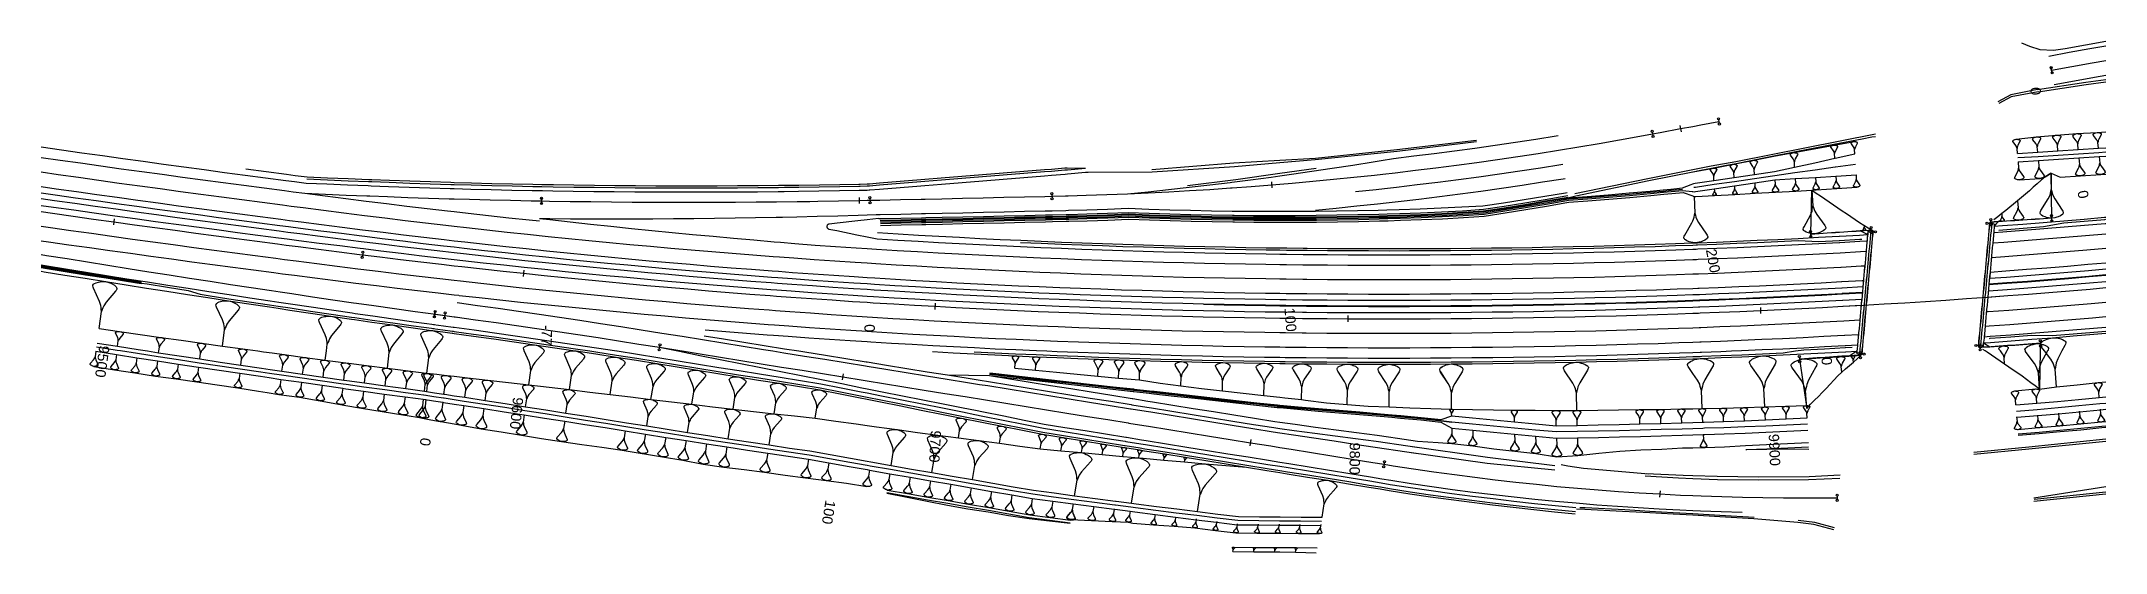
# Model space of a CAD drawing. Extents: x 389565 to 391267, y 804651 to 804848.
# Drawn here: x 390100 to 390600, y 804651 to 804775 of the extents above; entities that cross this region are included whole.
import ezdxf
from ezdxf.enums import TextEntityAlignment as Align

# ---------------------------------------------------------------- set-up
doc = ezdxf.new("R2010")
doc.units = 0
doc.layers.get('0').update_dxf_attribs({"linetype": 'CONTINUOUS'})
doc.styles.add('ARIAL', font='ARIAL.FON')

msp = doc.modelspace()

# ---------------------------------------------------------------- texts
at = {"color": 2, "style": 'ARIAL'}
for s, rotation, p in [('0', 93.729, (390581.8617, 804761.8651)), ('0', 280.811, (390595.5847, 804739.0976)), ('200', 280.588, (390505.6149, 804724.9235)), ('100', 274.661, (390403.5648, 804710.577)), ('-77', 268.956, (390223.7197, 804706.2855)), ('0', 271.192, (390301.8511, 804706.5082)), ('9500', 262.085, (390116.5499, 804701.1186)), ('0', 273.729, (390533.6333, 804698.5959)), ('9600', 263.983, (390216.7655, 804688.6444)), ('9700', 266.848, (390317.9426, 804680.6876)), ('0', 262.336, (390194.3845, 804678.7617)), ('9800', 269.712, (390419.391, 804677.7974)), ('9900', 272.577, (390520.8571, 804679.9811)), ('100', 260.83, (390292.4281, 804663.6069))]:
    msp.add_text(s, height=2.5, rotation=rotation, dxfattribs=at).set_placement(p, align=Align.TOP_LEFT)

# ---------------------------------------------------------------- linework, layer by layer
at = {"color": 3}
for p, q in [((390586.7473, 804768.7157), (390587.0287, 804767.2423)), ((390496.8929, 804754.5757), (390497.1685, 804753.1013)), ((390397.9514, 804740.9713), (390398.0733, 804739.4763)), ((390221.1555, 804737.0874), (390221.1281, 804735.5876)), ((390298.0873, 804737.1865), (390298.1185, 804735.6869)), ((390117.6891, 804732.006), (390117.4825, 804730.5203)), ((390586.98, 804731.3834), (390586.8824, 804732.8802)), ((390528.515, 804729.0775), (390528.6125, 804727.5807)), ((390216.8812, 804719.5526), (390216.7239, 804718.0608)), ((390316.5134, 804711.5629), (390316.4309, 804710.0651)), ((390516.3526, 804710.5595), (390516.42, 804709.061)), ((390195.3884, 804709.6538), (390195.1883, 804708.1672)), ((390416.4205, 804708.5627), (390416.4129, 804707.0627)), ((390294.2435, 804694.462), (390294.0045, 804692.9811)), ((390392.9655, 804678.5255), (390392.7265, 804677.0446)), ((390492.0501, 804666.1113), (390491.9682, 804664.6135))]:
    msp.add_line(p, q, dxfattribs=at)
at = {"color": 1}
for p, q in [((390586.9593, 804767.6058), (390586.8167, 804768.3522)), ((390506.2452, 804755.9474), (390506.3848, 804755.2006)), ((390490.1818, 804752.9447), (390490.3214, 804752.1978)), ((390298.0199, 804740.4258), (390300, 804740.4807)), ((390500, 804740.4746), (390500.2232, 804740.5641)), ((390221.1487, 804736.7173), (390221.1349, 804735.9576)), ((390298.0303, 804739.9259), (390300, 804739.9806)), ((390300.7009, 804736.8724), (390300.7177, 804736.1128)), ((390344.7767, 804737.8475), (390344.7935, 804737.0879)), ((390497.6817, 804738.383), (390500, 804737.5315)), ((390500, 804738.5997), (390500.2976, 804738.5657)), ((390302.7727, 804732.0552), (390300, 804731.7406)), ((390572.2641, 804730.8205), (390571.5074, 804730.8898)), ((390572.2362, 804730.7934), (390572.1868, 804731.5516)), ((390586.9559, 804731.7527), (390586.9065, 804732.5109)), ((390300, 804727.658), (390302.4665, 804727.1648)), ((390302.5603, 804728.6618), (390307.5085, 804728.3583)), ((390528.5885, 804727.95), (390528.5391, 804728.7082)), ((390543.2428, 804728.9051), (390543.1934, 804729.6633)), ((390543.2111, 804728.9377), (390543.9677, 804728.8683)), ((390177.8636, 804723.6803), (390177.7691, 804722.9264)), ((390195.2377, 804708.534), (390195.339, 804709.287)), ((390197.7025, 804708.2023), (390197.8039, 804708.9553)), ((390249.6915, 804700.5094), (390249.8126, 804701.2595)), ((390569.5514, 804701.2282), (390568.7948, 804701.2976)), ((390569.5197, 804701.2608), (390569.5691, 804700.5026)), ((390584.1741, 804702.2159), (390584.2235, 804701.4577)), ((390525.8066, 804698.4125), (390525.856, 804697.6543)), ((390540.4984, 804699.3448), (390541.255, 804699.2754)), ((390540.5262, 804699.3719), (390540.5756, 804698.6137)), ((390438.9987, 804682.7844), (390441.6151, 804681.2965)), ((390439.083, 804683.3784), (390441.5927, 804684.2965)), ((390305.5336, 804670.2768), (390305.3036, 804668.8519)), ((390425.2831, 804672.9336), (390425.162, 804672.1835)), ((390303.9506, 804666.94), (390303.9572, 804666.9807)), ((390303.9782, 804666.852), (390303.9506, 804666.94)), ((390303.9572, 804666.9807), (390304.0176, 804667.0963)), ((390304.0123, 804666.8047), (390303.9782, 804666.852)), ((390304.0465, 804666.7575), (390304.0123, 804666.8047)), ((390304.0176, 804667.0963), (390304.0715, 804667.1711)), ((390304.1555, 804666.6563), (390304.0465, 804666.7575)), ((390304.0715, 804667.1711), (390304.8871, 804668.0837)), ((390304.3459, 804666.542), (390304.1555, 804666.6563)), ((390304.4614, 804666.4816), (390304.3459, 804666.542)), ((390304.6177, 804666.4146), (390304.4614, 804666.4816)), ((390304.8961, 804666.3279), (390304.6177, 804666.4146)), ((390304.8871, 804668.0837), (390305.1026, 804668.3831)), ((390305.1876, 804666.3226), (390304.8961, 804666.3279)), ((390305.1026, 804668.3831), (390305.1696, 804668.5394)), ((390305.1696, 804668.5394), (390305.2366, 804668.6957)), ((390305.3571, 804666.337), (390305.1876, 804666.3226)), ((390305.2366, 804668.6957), (390305.3036, 804668.8519)), ((390305.3036, 804668.8519), (390305.318, 804668.6825)), ((390305.318, 804668.6825), (390305.3324, 804668.5131)), ((390305.3324, 804668.5131), (390305.3468, 804668.3437)), ((390305.3468, 804668.3437), (390305.4571, 804667.9917)), ((390305.4858, 804666.358), (390305.3571, 804666.337)), ((390305.4571, 804667.9917), (390305.9442, 804666.8688)), ((390305.7025, 804666.4066), (390305.4858, 804666.358)), ((390305.8377, 804666.4683), (390305.7025, 804666.4066)), ((390305.885, 804666.5024), (390305.8377, 804666.4683)), ((390305.9323, 804666.5366), (390305.885, 804666.5024)), ((390305.9861, 804666.6114), (390305.9323, 804666.5366)), ((390305.9442, 804666.8688), (390305.9717, 804666.7808)), ((390305.9717, 804666.7808), (390305.9927, 804666.6521)), ((390305.9927, 804666.6521), (390305.9861, 804666.6114)), ((390308.8762, 804666.0782), (390308.8828, 804666.1189)), ((390308.9038, 804665.9902), (390308.8762, 804666.0782)), ((390308.8828, 804666.1189), (390308.9432, 804666.2344)), ((390308.938, 804665.9429), (390308.9038, 804665.9902)), ((390308.9721, 804665.8956), (390308.938, 804665.9429)), ((390308.9432, 804666.2344), (390308.9971, 804666.3093)), ((390309.0811, 804665.7945), (390308.9721, 804665.8956)), ((390308.9971, 804666.3093), (390309.8128, 804667.2219)), ((390309.2715, 804665.6802), (390309.0811, 804665.7945)), ((390309.387, 804665.6198), (390309.2715, 804665.6802)), ((390309.5433, 804665.5528), (390309.387, 804665.6198)), ((390309.8217, 804665.4661), (390309.5433, 804665.5528)), ((390309.8128, 804667.2219), (390310.0282, 804667.5213)), ((390310.1133, 804665.4608), (390309.8217, 804665.4661)), ((390310.0282, 804667.5213), (390310.0952, 804667.6776)), ((390310.0952, 804667.6776), (390310.1622, 804667.8338)), ((390310.2827, 804665.4752), (390310.1133, 804665.4608)), ((390310.1622, 804667.8338), (390310.2292, 804667.9901)), ((390310.4592, 804669.415), (390310.2292, 804667.9901)), ((390310.2292, 804667.9901), (390310.2436, 804667.8207)), ((390310.2436, 804667.8207), (390310.258, 804667.6513)), ((390310.258, 804667.6513), (390310.2724, 804667.4819)), ((390310.2724, 804667.4819), (390310.3827, 804667.1299)), ((390310.4114, 804665.4962), (390310.2827, 804665.4752)), ((390310.3827, 804667.1299), (390310.8698, 804666.007)), ((390310.6281, 804665.5448), (390310.4114, 804665.4962)), ((390310.7633, 804665.6065), (390310.6281, 804665.5448)), ((390310.8106, 804665.6406), (390310.7633, 804665.6065)), ((390310.8579, 804665.6747), (390310.8106, 804665.6406)), ((390310.9118, 804665.7496), (390310.8579, 804665.6747)), ((390310.8698, 804666.007), (390310.8973, 804665.919)), ((390310.8973, 804665.919), (390310.9183, 804665.7903)), ((390310.9183, 804665.7903), (390310.9118, 804665.7496)), ((390313.8032, 804665.2247), (390313.8098, 804665.2654)), ((390313.8308, 804665.1367), (390313.8032, 804665.2247)), ((390313.8098, 804665.2654), (390313.8702, 804665.381)), ((390313.8649, 804665.0894), (390313.8308, 804665.1367)), ((390313.899, 804665.0422), (390313.8649, 804665.0894)), ((390313.8702, 804665.381), (390313.9241, 804665.4558)), ((390314.008, 804664.941), (390313.899, 804665.0422)), ((390313.9241, 804665.4558), (390314.7397, 804666.3684)), ((390314.7397, 804666.3684), (390314.9551, 804666.6678)), ((390314.9551, 804666.6678), (390315.0221, 804666.8241)), ((390315.0221, 804666.8241), (390315.0891, 804666.9804)), ((390315.0891, 804666.9804), (390315.1561, 804667.1366)), ((390315.3861, 804668.5615), (390315.1561, 804667.1366)), ((390315.1561, 804667.1366), (390315.1705, 804666.9672)), ((390315.1705, 804666.9672), (390315.185, 804666.7978)), ((390315.185, 804666.7978), (390315.1994, 804666.6284)), ((390315.1994, 804666.6284), (390315.3097, 804666.2764)), ((390315.3097, 804666.2764), (390315.7967, 804665.1535)), ((390315.7967, 804665.1535), (390315.8243, 804665.0655)), ((390315.8243, 804665.0655), (390315.8453, 804664.9368)), ((390318.8524, 804664.6108), (390319.668, 804665.5234)), ((390319.668, 804665.5234), (390319.8834, 804665.8228)), ((390319.8834, 804665.8228), (390319.9504, 804665.979)), ((390319.9504, 804665.979), (390320.0174, 804666.1353)), ((390320.0174, 804666.1353), (390320.0844, 804666.2916)), ((390320.3144, 804667.7164), (390320.0844, 804666.2916)), ((390320.0844, 804666.2916), (390320.0989, 804666.1222)), ((390320.0989, 804666.1222), (390320.1133, 804665.9527)), ((390320.1133, 804665.9527), (390320.1277, 804665.7833)), ((390320.1277, 804665.7833), (390320.238, 804665.4314)), ((390320.238, 804665.4314), (390320.725, 804664.3085)), ((390324.8111, 804664.9735), (390324.8781, 804665.1298)), ((390324.8781, 804665.1298), (390324.9451, 804665.286)), ((390324.9451, 804665.286), (390325.0121, 804665.4423)), ((390325.2421, 804666.8672), (390325.0121, 804665.4423)), ((390325.0121, 804665.4423), (390325.0265, 804665.2729)), ((390325.0265, 804665.2729), (390325.0409, 804665.1035)), ((390325.0409, 804665.1035), (390325.0553, 804664.9341)), ((390330.1677, 804666.0054), (390329.9377, 804664.5805)), ((390335.0942, 804665.1491), (390334.8642, 804663.7242)), ((390314.1984, 804664.8268), (390314.008, 804664.941)), ((390314.314, 804664.7663), (390314.1984, 804664.8268)), ((390314.4703, 804664.6993), (390314.314, 804664.7663)), ((390314.7487, 804664.6126), (390314.4703, 804664.6993)), ((390315.0402, 804664.6073), (390314.7487, 804664.6126)), ((390315.2096, 804664.6217), (390315.0402, 804664.6073)), ((390315.3383, 804664.6427), (390315.2096, 804664.6217)), ((390315.555, 804664.6913), (390315.3383, 804664.6427)), ((390315.6903, 804664.753), (390315.555, 804664.6913)), ((390315.7376, 804664.7871), (390315.6903, 804664.753)), ((390315.7849, 804664.8213), (390315.7376, 804664.7871)), ((390315.8387, 804664.8961), (390315.7849, 804664.8213)), ((390315.8453, 804664.9368), (390315.8387, 804664.8961)), ((390318.7315, 804664.3796), (390318.7381, 804664.4204)), ((390318.7591, 804664.2917), (390318.7315, 804664.3796)), ((390318.7381, 804664.4204), (390318.7985, 804664.5359)), ((390318.7932, 804664.2444), (390318.7591, 804664.2917)), ((390318.8274, 804664.1971), (390318.7932, 804664.2444)), ((390318.7985, 804664.5359), (390318.8524, 804664.6108)), ((390318.9363, 804664.096), (390318.8274, 804664.1971)), ((390319.1268, 804663.9817), (390318.9363, 804664.096)), ((390319.2423, 804663.9213), (390319.1268, 804663.9817)), ((390319.3986, 804663.8543), (390319.2423, 804663.9213)), ((390319.677, 804663.7675), (390319.3986, 804663.8543)), ((390319.9685, 804663.7623), (390319.677, 804663.7675)), ((390320.1379, 804663.7767), (390319.9685, 804663.7623)), ((390320.2666, 804663.7977), (390320.1379, 804663.7767)), ((390320.4833, 804663.8462), (390320.2666, 804663.7977)), ((390320.6186, 804663.9079), (390320.4833, 804663.8462)), ((390320.6659, 804663.9421), (390320.6186, 804663.9079)), ((390320.7132, 804663.9762), (390320.6659, 804663.9421)), ((390320.767, 804664.0511), (390320.7132, 804663.9762)), ((390320.725, 804664.3085), (390320.7526, 804664.2205)), ((390320.7526, 804664.2205), (390320.7736, 804664.0918)), ((390320.7736, 804664.0918), (390320.767, 804664.0511)), ((390323.6592, 804663.5304), (390323.6657, 804663.5711)), ((390323.6867, 804663.4424), (390323.6592, 804663.5304)), ((390323.6657, 804663.5711), (390323.7261, 804663.6867)), ((390323.7209, 804663.3951), (390323.6867, 804663.4424)), ((390323.755, 804663.3478), (390323.7209, 804663.3951)), ((390323.7261, 804663.6867), (390323.78, 804663.7615)), ((390323.864, 804663.2467), (390323.755, 804663.3478)), ((390323.78, 804663.7615), (390324.5957, 804664.6741)), ((390324.0544, 804663.1324), (390323.864, 804663.2467)), ((390324.1699, 804663.072), (390324.0544, 804663.1324)), ((390324.3262, 804663.005), (390324.1699, 804663.072)), ((390324.6046, 804662.9183), (390324.3262, 804663.005)), ((390324.5957, 804664.6741), (390324.8111, 804664.9735)), ((390324.8962, 804662.913), (390324.6046, 804662.9183)), ((390325.0656, 804662.9274), (390324.8962, 804662.913)), ((390325.0553, 804664.9341), (390325.1656, 804664.5821)), ((390325.1943, 804662.9484), (390325.0656, 804662.9274)), ((390325.1656, 804664.5821), (390325.6527, 804663.4592)), ((390325.411, 804662.997), (390325.1943, 804662.9484)), ((390325.5462, 804663.0587), (390325.411, 804662.997)), ((390325.5935, 804663.0928), (390325.5462, 804663.0587)), ((390325.6408, 804663.127), (390325.5935, 804663.0928)), ((390325.6947, 804663.2018), (390325.6408, 804663.127)), ((390325.6527, 804663.4592), (390325.6802, 804663.3712)), ((390325.6802, 804663.3712), (390325.7012, 804663.2425)), ((390325.7012, 804663.2425), (390325.6947, 804663.2018)), ((390328.5848, 804662.6686), (390328.5913, 804662.7093)), ((390328.6123, 804662.5806), (390328.5848, 804662.6686)), ((390328.5913, 804662.7093), (390328.6518, 804662.8249)), ((390328.6465, 804662.5334), (390328.6123, 804662.5806)), ((390328.6806, 804662.4861), (390328.6465, 804662.5334)), ((390328.6518, 804662.8249), (390328.7056, 804662.8997)), ((390328.7896, 804662.3849), (390328.6806, 804662.4861)), ((390328.7056, 804662.8997), (390329.5213, 804663.8123)), ((390328.98, 804662.2707), (390328.7896, 804662.3849)), ((390329.0956, 804662.2102), (390328.98, 804662.2707)), ((390329.2518, 804662.1432), (390329.0956, 804662.2102)), ((390329.5302, 804662.0565), (390329.2518, 804662.1432)), ((390329.5213, 804663.8123), (390329.7367, 804664.1117)), ((390329.8218, 804662.0512), (390329.5302, 804662.0565)), ((390329.7367, 804664.1117), (390329.8037, 804664.268)), ((390329.8037, 804664.268), (390329.8707, 804664.4243)), ((390329.9912, 804662.0657), (390329.8218, 804662.0512)), ((390329.8707, 804664.4243), (390329.9377, 804664.5805)), ((390329.9377, 804664.5805), (390329.9521, 804664.4111)), ((390329.9521, 804664.4111), (390329.9665, 804664.2417)), ((390329.9665, 804664.2417), (390329.9809, 804664.0723)), ((390329.9809, 804664.0723), (390330.0912, 804663.7203)), ((390330.1199, 804662.0866), (390329.9912, 804662.0657)), ((390330.0912, 804663.7203), (390330.5783, 804662.5974)), ((390330.3366, 804662.1352), (390330.1199, 804662.0866)), ((390330.4719, 804662.1969), (390330.3366, 804662.1352)), ((390330.5191, 804662.2311), (390330.4719, 804662.1969)), ((390330.5664, 804662.2652), (390330.5191, 804662.2311)), ((390330.6203, 804662.34), (390330.5664, 804662.2652)), ((390330.5783, 804662.5974), (390330.6058, 804662.5095)), ((390330.6058, 804662.5095), (390330.6268, 804662.3808)), ((390330.6268, 804662.3808), (390330.6203, 804662.34)), ((390333.5113, 804661.8123), (390333.5178, 804661.853)), ((390333.5388, 804661.7243), (390333.5113, 804661.8123)), ((390333.5178, 804661.853), (390333.5783, 804661.9686)), ((390333.573, 804661.677), (390333.5388, 804661.7243)), ((390333.6071, 804661.6298), (390333.573, 804661.677)), ((390333.5783, 804661.9686), (390333.6321, 804662.0434)), ((390333.7161, 804661.5286), (390333.6071, 804661.6298)), ((390333.6321, 804662.0434), (390334.4478, 804662.956)), ((390333.9065, 804661.4143), (390333.7161, 804661.5286)), ((390334.0221, 804661.3539), (390333.9065, 804661.4143)), ((390334.1783, 804661.2869), (390334.0221, 804661.3539)), ((390334.4567, 804661.2002), (390334.1783, 804661.2869)), ((390334.4478, 804662.956), (390334.6632, 804663.2554)), ((390334.7483, 804661.1949), (390334.4567, 804661.2002)), ((390334.6632, 804663.2554), (390334.7302, 804663.4117)), ((390334.7302, 804663.4117), (390334.7972, 804663.568)), ((390334.9177, 804661.2093), (390334.7483, 804661.1949)), ((390334.7972, 804663.568), (390334.8642, 804663.7242)), ((390334.8642, 804663.7242), (390334.8786, 804663.5548)), ((390334.8786, 804663.5548), (390334.893, 804663.3854)), ((390334.893, 804663.3854), (390334.9074, 804663.216)), ((390334.9074, 804663.216), (390335.0177, 804662.864)), ((390335.0464, 804661.2303), (390334.9177, 804661.2093)), ((390335.0177, 804662.864), (390335.5048, 804661.7411)), ((390335.2631, 804661.2789), (390335.0464, 804661.2303)), ((390335.3983, 804661.3406), (390335.2631, 804661.2789)), ((390335.4456, 804661.3747), (390335.3983, 804661.3406)), ((390335.4929, 804661.4089), (390335.4456, 804661.3747)), ((390335.5468, 804661.4837), (390335.4929, 804661.4089)), ((390335.5048, 804661.7411), (390335.5323, 804661.6531)), ((390335.5323, 804661.6531), (390335.5533, 804661.5244)), ((390335.5533, 804661.5244), (390335.5468, 804661.4837)), ((390338.4386, 804660.9614), (390338.4452, 804661.0022)), ((390338.4662, 804660.8735), (390338.4386, 804660.9614)), ((390338.4452, 804661.0022), (390338.5056, 804661.1177)), ((390338.5003, 804660.8262), (390338.4662, 804660.8735)), ((390338.5345, 804660.7789), (390338.5003, 804660.8262)), ((390338.5056, 804661.1177), (390338.5595, 804661.1926)), ((390338.6435, 804660.6778), (390338.5345, 804660.7789)), ((390338.5595, 804661.1926), (390339.3751, 804662.1052)), ((390338.8339, 804660.5635), (390338.6435, 804660.6778)), ((390338.9494, 804660.503), (390338.8339, 804660.5635)), ((390339.1057, 804660.4361), (390338.9494, 804660.503)), ((390339.3841, 804660.3493), (390339.1057, 804660.4361)), ((390339.3751, 804662.1052), (390339.5906, 804662.4046)), ((390339.6756, 804660.344), (390339.3841, 804660.3493)), ((390339.5906, 804662.4046), (390339.6576, 804662.5608)), ((390339.6576, 804662.5608), (390339.7245, 804662.7171)), ((390339.8451, 804660.3585), (390339.6756, 804660.344)), ((390339.7245, 804662.7171), (390339.7915, 804662.8734)), ((390340.0216, 804664.2982), (390339.7915, 804662.8734)), ((390339.7915, 804662.8734), (390339.806, 804662.704)), ((390339.806, 804662.704), (390339.8204, 804662.5345)), ((390339.8204, 804662.5345), (390339.8348, 804662.3651)), ((390339.8348, 804662.3651), (390339.9451, 804662.0132)), ((390339.9738, 804660.3795), (390339.8451, 804660.3585)), ((390339.9451, 804662.0132), (390340.4322, 804660.8903)), ((390340.1904, 804660.428), (390339.9738, 804660.3795)), ((390340.3257, 804660.4897), (390340.1904, 804660.428)), ((390340.373, 804660.5239), (390340.3257, 804660.4897)), ((390340.4203, 804660.558), (390340.373, 804660.5239)), ((390340.4741, 804660.6329), (390340.4203, 804660.558)), ((390340.4322, 804660.8903), (390340.4597, 804660.8023)), ((390340.4597, 804660.8023), (390340.4807, 804660.6736)), ((390340.4807, 804660.6736), (390340.4741, 804660.6329)), ((390343.3957, 804660.2945), (390343.4023, 804660.3352)), ((390343.4233, 804660.2065), (390343.3957, 804660.2945)), ((390343.4023, 804660.3352), (390343.4627, 804660.4508)), ((390343.4574, 804660.1592), (390343.4233, 804660.2065)), ((390343.4915, 804660.112), (390343.4574, 804660.1592)), ((390343.4627, 804660.4508), (390343.5166, 804660.5256)), ((390343.6005, 804660.0108), (390343.4915, 804660.112)), ((390343.5166, 804660.5256), (390344.3322, 804661.4382)), ((390343.7909, 804659.8965), (390343.6005, 804660.0108)), ((390344.3322, 804661.4382), (390344.5476, 804661.7376)), ((390344.5476, 804661.7376), (390344.6146, 804661.8939)), ((390344.6146, 804661.8939), (390344.6816, 804662.0502)), ((390344.6816, 804662.0502), (390344.7486, 804662.2064)), ((390344.9786, 804663.6313), (390344.7486, 804662.2064)), ((390344.7486, 804662.2064), (390344.763, 804662.037)), ((390344.763, 804662.037), (390344.7775, 804661.8676)), ((390344.7775, 804661.8676), (390344.7919, 804661.6982)), ((390344.7919, 804661.6982), (390344.9021, 804661.3462)), ((390344.9021, 804661.3462), (390345.3892, 804660.2233)), ((390345.3892, 804660.2233), (390345.4168, 804660.1353)), ((390345.4168, 804660.1353), (390345.4378, 804660.0066)), ((390345.4378, 804660.0066), (390345.4312, 804659.9659)), ((390348.475, 804659.8671), (390349.2906, 804660.7797)), ((390349.2906, 804660.7797), (390349.506, 804661.0791)), ((390349.506, 804661.0791), (390349.573, 804661.2353)), ((390349.573, 804661.2353), (390349.64, 804661.3916)), ((390349.64, 804661.3916), (390349.707, 804661.5479)), ((390349.937, 804662.9727), (390349.707, 804661.5479)), ((390349.707, 804661.5479), (390349.7215, 804661.3785)), ((390349.7215, 804661.3785), (390349.7359, 804661.2091)), ((390349.7359, 804661.2091), (390349.7503, 804661.0396)), ((390349.7503, 804661.0396), (390349.8606, 804660.6877)), ((390349.8606, 804660.6877), (390350.3476, 804659.5648)), ((390534.954, 804664.8436), (390534.9638, 804664.0839)), ((390343.9065, 804659.8361), (390343.7909, 804659.8965)), ((390344.0628, 804659.7691), (390343.9065, 804659.8361)), ((390344.3412, 804659.6824), (390344.0628, 804659.7691)), ((390344.6327, 804659.6771), (390344.3412, 804659.6824)), ((390344.8021, 804659.6915), (390344.6327, 804659.6771)), ((390344.9308, 804659.7125), (390344.8021, 804659.6915)), ((390345.1475, 804659.7611), (390344.9308, 804659.7125)), ((390345.2828, 804659.8228), (390345.1475, 804659.7611)), ((390345.3301, 804659.8569), (390345.2828, 804659.8228)), ((390345.3774, 804659.8911), (390345.3301, 804659.8569)), ((390345.4312, 804659.9659), (390345.3774, 804659.8911)), ((390348.3541, 804659.636), (390348.3607, 804659.6767)), ((390348.3817, 804659.548), (390348.3541, 804659.636)), ((390348.3607, 804659.6767), (390348.4211, 804659.7922)), ((390348.4158, 804659.5007), (390348.3817, 804659.548)), ((390348.45, 804659.4534), (390348.4158, 804659.5007)), ((390348.4211, 804659.7922), (390348.475, 804659.8671)), ((390348.559, 804659.3523), (390348.45, 804659.4534)), ((390348.7494, 804659.238), (390348.559, 804659.3523)), ((390348.8649, 804659.1776), (390348.7494, 804659.238)), ((390349.0212, 804659.1106), (390348.8649, 804659.1776)), ((390349.2996, 804659.0239), (390349.0212, 804659.1106)), ((390349.5911, 804659.0186), (390349.2996, 804659.0239)), ((390349.7605, 804659.033), (390349.5911, 804659.0186)), ((390349.8892, 804659.054), (390349.7605, 804659.033)), ((390350.1059, 804659.1025), (390349.8892, 804659.054)), ((390350.2412, 804659.1643), (390350.1059, 804659.1025)), ((390350.2885, 804659.1984), (390350.2412, 804659.1643)), ((390350.3358, 804659.2325), (390350.2885, 804659.1984)), ((390350.3896, 804659.3074), (390350.3358, 804659.2325)), ((390350.3476, 804659.5648), (390350.3752, 804659.4768)), ((390350.3752, 804659.4768), (390350.3962, 804659.3481)), ((390350.3962, 804659.3481), (390350.3896, 804659.3074))]:
    msp.add_line(p, q, dxfattribs=at)
at = {"color": 7}
for p, q in [((390538.3191, 804750.3448), (390538.3465, 804750.4084)), ((390538.3209, 804750.3139), (390538.3191, 804750.3448)), ((390538.3572, 804750.2229), (390538.3209, 804750.3139)), ((390538.3465, 804750.4084), (390538.3756, 804750.4411)), ((390538.3916, 804750.1628), (390538.3572, 804750.2229)), ((390538.3756, 804750.4411), (390538.4048, 804750.4738)), ((390538.9307, 804749.4184), (390538.3916, 804750.1628)), ((390538.4048, 804750.4738), (390538.4939, 804750.5409)), ((390538.4939, 804750.5409), (390538.645, 804750.6117)), ((390538.645, 804750.6117), (390538.7359, 804750.6479)), ((390538.7359, 804750.6479), (390538.8578, 804750.6859)), ((390538.8578, 804750.6859), (390539.0724, 804750.7293)), ((390539.0724, 804750.7293), (390539.2906, 804750.7108)), ((390539.2906, 804750.7108), (390539.4161, 804750.687)), ((390539.8137, 804750.2447), (390539.3636, 804749.4433)), ((390539.4161, 804750.687), (390539.5106, 804750.6615)), ((390539.5106, 804750.6615), (390539.6687, 804750.6085)), ((390539.6687, 804750.6085), (390539.765, 804750.552)), ((390539.765, 804750.552), (390539.7977, 804750.5229)), ((390539.7977, 804750.5229), (390539.8304, 804750.4938)), ((390539.8411, 804750.3083), (390539.8137, 804750.2447)), ((390539.8304, 804750.4938), (390539.8649, 804750.4337)), ((390539.8667, 804750.4028), (390539.8411, 804750.3083)), ((390539.8649, 804750.4337), (390539.8667, 804750.4028)), ((390577.4867, 804750.817), (390577.5169, 804750.8913)), ((390577.4895, 804750.7812), (390577.4867, 804750.817)), ((390577.5336, 804750.6766), (390577.4895, 804750.7812)), ((390577.5169, 804750.8913), (390577.5499, 804750.9299)), ((390577.575, 804750.6078), (390577.5336, 804750.6766)), ((390577.5499, 804750.9299), (390577.583, 804750.9685)), ((390578.2171, 804749.7574), (390577.575, 804750.6078)), ((390577.583, 804750.9685), (390577.6848, 804751.0484)), ((390577.6848, 804751.0484), (390577.8582, 804751.1339)), ((390577.8582, 804751.1339), (390577.9628, 804751.178)), ((390577.9628, 804751.178), (390578.1032, 804751.2249)), ((390578.1032, 804751.2249), (390578.3509, 804751.2802)), ((390578.3509, 804751.2802), (390578.6043, 804751.2638)), ((390578.6043, 804751.2638), (390578.7502, 804751.2391)), ((390579.2214, 804750.7356), (390578.7182, 804749.7963)), ((390578.7502, 804751.2391), (390578.8604, 804751.2117)), ((390578.8604, 804751.2117), (390579.0449, 804751.154)), ((390579.0449, 804751.154), (390579.1578, 804751.0907)), ((390579.1578, 804751.0907), (390579.1964, 804751.0577)), ((390579.1964, 804751.0577), (390579.235, 804751.0247)), ((390579.2516, 804750.81), (390579.2214, 804750.7356)), ((390579.235, 804751.0247), (390579.2763, 804750.9559)), ((390579.2791, 804750.9201), (390579.2516, 804750.81)), ((390579.2763, 804750.9559), (390579.2791, 804750.9201)), ((390582.2924, 804751.3669), (390582.3249, 804751.4474)), ((390582.2955, 804751.3282), (390582.2924, 804751.3669)), ((390582.3435, 804751.2153), (390582.2955, 804751.3282)), ((390582.3249, 804751.4474), (390582.3605, 804751.4892)), ((390582.3884, 804751.141), (390582.3435, 804751.2153)), ((390582.3605, 804751.4892), (390582.3961, 804751.5309)), ((390583.0848, 804750.2236), (390582.3884, 804751.141)), ((390582.3961, 804751.5309), (390582.5059, 804751.6176)), ((390582.5059, 804751.6176), (390582.6931, 804751.7105)), ((390582.6931, 804751.7105), (390582.8061, 804751.7585)), ((390582.8061, 804751.7585), (390582.9577, 804751.8095)), ((390582.9577, 804751.8095), (390583.2254, 804751.8699)), ((390583.2644, 804749.9265), (390583.0848, 804750.2236)), ((390583.2254, 804751.8699), (390583.4993, 804751.8529)), ((390583.6264, 804750.267), (390583.4964, 804749.9451)), ((390583.4993, 804751.8529), (390583.6571, 804751.8267)), ((390584.1678, 804751.2836), (390583.6264, 804750.267)), ((390583.6571, 804751.8267), (390583.7762, 804751.7973)), ((390583.7762, 804751.7973), (390583.9758, 804751.7354)), ((390583.9758, 804751.7354), (390584.0981, 804751.6674)), ((390584.0981, 804751.6674), (390584.1399, 804751.6318)), ((390584.1399, 804751.6318), (390584.1817, 804751.5962)), ((390584.2003, 804751.3641), (390584.1678, 804751.2836)), ((390584.1817, 804751.5962), (390584.2265, 804751.5219)), ((390584.2296, 804751.4832), (390584.2003, 804751.3641)), ((390584.2265, 804751.5219), (390584.2296, 804751.4832)), ((390587.1555, 804751.7692), (390587.1887, 804751.8519)), ((390587.1588, 804751.7294), (390587.1555, 804751.7692)), ((390587.2084, 804751.6135), (390587.1588, 804751.7294)), ((390587.1887, 804751.8519), (390587.2251, 804751.895)), ((390587.2547, 804751.5373), (390587.2084, 804751.6135)), ((390587.2251, 804751.895), (390587.2616, 804751.938)), ((390587.9728, 804750.5962), (390587.2547, 804751.5373)), ((390587.2616, 804751.938), (390587.3743, 804752.0274)), ((390587.3743, 804752.0274), (390587.5664, 804752.1233)), ((390587.5664, 804752.1233), (390587.6824, 804752.1729)), ((390587.6824, 804752.1729), (390587.838, 804752.2258)), ((390587.838, 804752.2258), (390588.113, 804752.2885)), ((390588.158, 804750.2914), (390587.9728, 804750.5962)), ((390588.113, 804752.2885), (390588.3945, 804752.2718)), ((390588.2109, 804750.1357), (390588.158, 804750.2914)), ((390588.2638, 804749.98), (390588.2109, 804750.1357)), ((390588.3699, 804750.1489), (390588.3433, 804749.9866)), ((390588.3965, 804750.3111), (390588.3699, 804750.1489)), ((390588.3945, 804752.2718), (390588.5567, 804752.2452)), ((390588.5292, 804750.6422), (390588.3965, 804750.3111)), ((390589.083, 804751.6884), (390588.5292, 804750.6422)), ((390588.5567, 804752.2452), (390588.6793, 804752.2153)), ((390588.6793, 804752.2153), (390588.8846, 804752.1522)), ((390588.8846, 804752.1522), (390589.0104, 804752.0826)), ((390589.0104, 804752.0826), (390589.0534, 804752.0461)), ((390589.0534, 804752.0461), (390589.0964, 804752.0097)), ((390589.1161, 804751.7712), (390589.083, 804751.6884)), ((390589.0964, 804752.0097), (390589.1427, 804751.9335)), ((390589.146, 804751.8937), (390589.1161, 804751.7712)), ((390589.1427, 804751.9335), (390589.146, 804751.8937)), ((390592.0475, 804752.1008), (390592.0806, 804752.184)), ((390592.0509, 804752.0609), (390592.0475, 804752.1008)), ((390592.101, 804751.9446), (390592.0509, 804752.0609)), ((390592.0806, 804752.184), (390592.1171, 804752.2273)), ((390592.1477, 804751.8682), (390592.101, 804751.9446)), ((390592.1171, 804752.2273), (390592.1536, 804752.2706)), ((390592.871, 804750.9252), (390592.1477, 804751.8682)), ((390592.1536, 804752.2706), (390592.2665, 804752.3606)), ((390592.2665, 804752.3606), (390592.4592, 804752.4574)), ((390592.4592, 804752.4574), (390592.5755, 804752.5074)), ((390592.5755, 804752.5074), (390592.7317, 804752.5609)), ((390592.7317, 804752.5609), (390593.0075, 804752.6246)), ((390593.0578, 804750.6197), (390592.871, 804750.9252)), ((390593.0075, 804752.6246), (390593.2902, 804752.6085)), ((390593.1113, 804750.4635), (390593.0578, 804750.6197)), ((390593.1647, 804750.3073), (390593.1113, 804750.4635)), ((390593.2182, 804750.1511), (390593.1647, 804750.3073)), ((390593.2445, 804750.3141), (390593.2182, 804750.1511)), ((390593.3372, 804748.7548), (390593.2182, 804750.1511)), ((390593.2708, 804750.4771), (390593.2445, 804750.3141)), ((390593.2971, 804750.6401), (390593.2708, 804750.4771)), ((390593.2902, 804752.6085), (390593.4532, 804752.5822)), ((390593.4295, 804750.9728), (390593.2971, 804750.6401)), ((390593.9829, 804752.0246), (390593.4295, 804750.9728)), ((390593.4532, 804752.5822), (390593.5763, 804752.5525)), ((390593.5763, 804752.5525), (390593.7825, 804752.4897)), ((390593.7825, 804752.4897), (390593.909, 804752.4201)), ((390593.909, 804752.4201), (390593.9523, 804752.3836)), ((390593.9523, 804752.3836), (390593.9956, 804752.3471)), ((390594.016, 804752.1078), (390593.9829, 804752.0246)), ((390593.9956, 804752.3471), (390594.0423, 804752.2707)), ((390594.0457, 804752.2308), (390594.016, 804752.1078)), ((390594.0423, 804752.2707), (390594.0457, 804752.2308)), ((390596.9605, 804752.3842), (390596.993, 804752.4664)), ((390596.964, 804752.3448), (390596.9605, 804752.3842)), ((390597.0138, 804752.2301), (390596.964, 804752.3448)), ((390596.993, 804752.4664), (390597.029, 804752.5093)), ((390597.0601, 804752.1547), (390597.0138, 804752.2301)), ((390597.029, 804752.5093), (390597.0649, 804752.5521)), ((390597.7768, 804751.2251), (390597.0601, 804752.1547)), ((390597.0649, 804752.5521), (390597.1762, 804752.6413)), ((390597.1762, 804752.6413), (390597.3663, 804752.7374)), ((390597.3663, 804752.7374), (390597.481, 804752.7871)), ((390597.481, 804752.7871), (390597.6351, 804752.8404)), ((390597.6351, 804752.8404), (390597.9075, 804752.9039)), ((390597.962, 804750.9237), (390597.7768, 804751.2251)), ((390597.9075, 804752.9039), (390598.1867, 804752.8887)), ((390598.0153, 804750.7696), (390597.962, 804750.9237)), ((390598.0685, 804750.6154), (390598.0153, 804750.7696)), ((390598.1217, 804750.4613), (390598.0685, 804750.6154)), ((390598.1473, 804750.6223), (390598.1217, 804750.4613)), ((390598.2426, 804749.0824), (390598.1217, 804750.4613)), ((390598.1728, 804750.7834), (390598.1473, 804750.6223)), ((390598.1984, 804750.9444), (390598.1728, 804750.7834)), ((390598.1867, 804752.8887), (390598.3478, 804752.8632)), ((390598.3284, 804751.2734), (390598.1984, 804750.9444)), ((390598.8724, 804752.3137), (390598.3284, 804751.2734)), ((390598.3478, 804752.8632), (390598.4694, 804752.8341)), ((390598.4694, 804752.8341), (390598.6733, 804752.7726)), ((390598.6733, 804752.7726), (390598.7984, 804752.7042)), ((390598.7984, 804752.7042), (390598.8413, 804752.6682)), ((390598.8413, 804752.6682), (390598.8841, 804752.6323)), ((390598.9048, 804752.3959), (390598.8724, 804752.3137)), ((390598.8841, 804752.6323), (390598.9304, 804752.557)), ((390598.9339, 804752.5176), (390598.9048, 804752.3959)), ((390598.9304, 804752.557), (390598.9339, 804752.5176)), ((390509.1539, 804744.9545), (390509.251, 804745.0253)), ((390509.251, 804745.0253), (390509.4147, 804745.099)), ((390509.4147, 804745.099), (390509.5132, 804745.1366)), ((390509.5132, 804745.1366), (390509.645, 804745.1756)), ((390509.645, 804745.1756), (390509.8768, 804745.2188)), ((390509.8768, 804745.2188), (390510.1114, 804745.1954)), ((390510.1114, 804745.1954), (390510.246, 804745.1677)), ((390510.246, 804745.1677), (390510.3474, 804745.1387)), ((390510.3474, 804745.1387), (390510.5167, 804745.0791)), ((390510.5167, 804745.0791), (390510.6195, 804745.0168)), ((390510.6195, 804745.0168), (390510.6542, 804744.9849)), ((390513.8719, 804745.7474), (390513.9045, 804745.8206)), ((390513.8735, 804745.7116), (390513.8719, 804745.7474)), ((390513.9141, 804745.6058), (390513.8735, 804745.7116)), ((390513.9045, 804745.8206), (390513.9386, 804745.858)), ((390513.9532, 804745.5358), (390513.9141, 804745.6058)), ((390513.9386, 804745.858), (390513.9728, 804745.8955)), ((390514.5663, 804744.6665), (390513.9532, 804745.5358)), ((390513.9728, 804745.8955), (390514.077, 804745.9719)), ((390514.077, 804745.9719), (390514.2528, 804746.0516)), ((390514.2528, 804746.0516), (390514.3586, 804746.0922)), ((390514.3586, 804746.0922), (390514.5002, 804746.1345)), ((390514.5002, 804746.1345), (390514.7493, 804746.1815)), ((390514.7493, 804746.1815), (390515.0015, 804746.157)), ((390515.0015, 804746.157), (390515.1463, 804746.1277)), ((390515.6002, 804745.6099), (390515.0676, 804744.689)), ((390515.1463, 804746.1277), (390515.2554, 804746.0967)), ((390515.2554, 804746.0967), (390515.4376, 804746.0331)), ((390515.4376, 804746.0331), (390515.5483, 804745.9664)), ((390515.5483, 804745.9664), (390515.5857, 804745.9322)), ((390515.5857, 804745.9322), (390515.6231, 804745.898)), ((390515.6328, 804745.6831), (390515.6002, 804745.6099)), ((390515.6231, 804745.898), (390515.6621, 804745.828)), ((390515.6637, 804745.7922), (390515.6328, 804745.6831)), ((390515.6621, 804745.828), (390515.6637, 804745.7922)), ((390523.5954, 804747.5897), (390523.6282, 804747.6644)), ((390523.5972, 804747.5533), (390523.5954, 804747.5897)), ((390523.6391, 804747.4457), (390523.5972, 804747.5533)), ((390523.6282, 804747.6644), (390523.6628, 804747.7027)), ((390523.6792, 804747.3746), (390523.6391, 804747.4457)), ((390523.6628, 804747.7027), (390523.6975, 804747.741)), ((390524.3081, 804746.4925), (390523.6792, 804747.3746)), ((390523.6975, 804747.741), (390523.8032, 804747.8194)), ((390523.8032, 804747.8194), (390523.9818, 804747.9014)), ((390523.9818, 804747.9014), (390524.0893, 804747.9433)), ((390524.0893, 804747.9433), (390524.2333, 804747.9871)), ((390524.2333, 804747.9871), (390524.4867, 804748.0363)), ((390524.4685, 804746.2081), (390524.3081, 804746.4925)), ((390524.5122, 804746.0641), (390524.4685, 804746.2081)), ((390524.4867, 804748.0363), (390524.7437, 804748.0126)), ((390524.556, 804745.9201), (390524.5122, 804746.0641)), ((390524.5997, 804745.7761), (390524.556, 804745.9201)), ((390524.6289, 804745.9238), (390524.5997, 804745.7761)), ((390524.6636, 804744.5002), (390524.5997, 804745.7761)), ((390524.6581, 804746.0714), (390524.6289, 804745.9238)), ((390524.6872, 804746.2191), (390524.6581, 804746.0714)), ((390524.8184, 804746.518), (390524.6872, 804746.2191)), ((390524.7437, 804748.0126), (390524.8913, 804747.9834)), ((390525.3561, 804747.4585), (390524.8184, 804746.518)), ((390524.8913, 804747.9834), (390525.0025, 804747.9525)), ((390525.0025, 804747.9525), (390525.1884, 804747.8887)), ((390525.1884, 804747.8887), (390525.3014, 804747.8212)), ((390525.3014, 804747.8212), (390525.3397, 804747.7866)), ((390525.3397, 804747.7866), (390525.378, 804747.752)), ((390525.3889, 804747.5332), (390525.3561, 804747.4585)), ((390525.378, 804747.752), (390525.4181, 804747.6809)), ((390525.4199, 804747.6444), (390525.3889, 804747.5332)), ((390525.4181, 804747.6809), (390525.4199, 804747.6444)), ((390533.4086, 804749.438), (390533.438, 804749.5057)), ((390533.4104, 804749.405), (390533.4086, 804749.438)), ((390533.4489, 804749.3079), (390533.4104, 804749.405)), ((390533.438, 804749.5057), (390533.4691, 804749.5405)), ((390533.4855, 804749.2438), (390533.4489, 804749.3079)), ((390533.4691, 804749.5405), (390533.5003, 804749.5753)), ((390534.0583, 804748.4486), (390533.4855, 804749.2438)), ((390533.5003, 804749.5753), (390533.5956, 804749.6467)), ((390533.5956, 804749.6467), (390533.7568, 804749.7217)), ((390533.7568, 804749.7217), (390533.8539, 804749.7601)), ((390533.8539, 804749.7601), (390533.9839, 804749.8003)), ((390533.9839, 804749.8003), (390534.2129, 804749.846)), ((390534.2047, 804748.1921), (390534.0583, 804748.4486)), ((390534.2449, 804748.062), (390534.2047, 804748.1921)), ((390534.2129, 804749.846), (390534.4455, 804749.8257)), ((390534.2852, 804747.932), (390534.2449, 804748.062)), ((390534.3254, 804747.8019), (390534.2852, 804747.932)), ((390534.3511, 804747.9356), (390534.3254, 804747.8019)), ((390534.3889, 804746.648), (390534.3254, 804747.8019)), ((390534.3768, 804748.0693), (390534.3511, 804747.9356)), ((390534.4025, 804748.203), (390534.3768, 804748.0693)), ((390534.5199, 804748.474), (390534.4025, 804748.203)), ((390534.4455, 804749.8257), (390534.5792, 804749.8)), ((390535.002, 804749.3272), (390534.5199, 804748.474)), ((390534.5792, 804749.8), (390534.6799, 804749.7725)), ((390534.6799, 804749.7725), (390534.8484, 804749.7156)), ((390534.8484, 804749.7156), (390534.9509, 804749.6551)), ((390534.9509, 804749.6551), (390534.9857, 804749.624)), ((390534.9857, 804749.624), (390535.0205, 804749.5928)), ((390535.0314, 804749.395), (390535.002, 804749.3272)), ((390535.0205, 804749.5928), (390535.0571, 804749.5287)), ((390535.0589, 804749.4957), (390535.0314, 804749.395)), ((390535.0571, 804749.5287), (390535.0589, 804749.4957)), ((390539.0686, 804749.1782), (390538.9307, 804749.4184)), ((390539.1067, 804749.0563), (390539.0686, 804749.1782)), ((390539.1447, 804748.9345), (390539.1067, 804749.0563)), ((390539.1827, 804748.8126), (390539.1447, 804748.9345)), ((390539.2065, 804748.938), (390539.1827, 804748.8126)), ((390539.245, 804747.7305), (390539.1827, 804748.8126)), ((390539.2303, 804749.0635), (390539.2065, 804748.938)), ((390539.2541, 804749.1889), (390539.2303, 804749.0635)), ((390539.3636, 804749.4433), (390539.2541, 804749.1889)), ((390578.3825, 804749.4822), (390578.2171, 804749.7574)), ((390578.4294, 804749.3418), (390578.3825, 804749.4822)), ((390578.4763, 804749.2014), (390578.4294, 804749.3418)), ((390578.5232, 804749.061), (390578.4763, 804749.2014)), ((390578.5479, 804749.207), (390578.5232, 804749.061)), ((390578.6205, 804747.8083), (390578.5232, 804749.061)), ((390578.5726, 804749.3529), (390578.5479, 804749.207)), ((390578.5972, 804749.4989), (390578.5726, 804749.3529)), ((390578.7182, 804749.7963), (390578.5972, 804749.4989)), ((390578.7753, 804745.8143), (390578.8982, 804744.2315)), ((390583.3154, 804749.7749), (390583.2644, 804749.9265)), ((390583.3665, 804749.6233), (390583.3154, 804749.7749)), ((390583.4176, 804749.4716), (390583.3665, 804749.6233)), ((390583.4439, 804749.6295), (390583.4176, 804749.4716)), ((390583.5261, 804748.1178), (390583.4176, 804749.4716)), ((390583.4702, 804749.7873), (390583.4439, 804749.6295)), ((390583.4964, 804749.9451), (390583.4702, 804749.7873)), ((390583.6859, 804746.1242), (390583.8127, 804744.5416)), ((390588.3167, 804749.8243), (390588.2638, 804749.98)), ((390588.3433, 804749.9866), (390588.3167, 804749.8243)), ((390588.4317, 804748.4332), (390588.3167, 804749.8243)), ((390593.5069, 804746.762), (390593.6417, 804745.1801)), ((390593.6119, 804744.9955), (390593.6417, 804745.1801)), ((390593.6417, 804745.1801), (390593.7023, 804745.0032)), ((390593.7023, 804745.0032), (390593.7629, 804744.8262)), ((390598.4174, 804747.09), (390598.5561, 804745.5085)), ((390598.4681, 804744.9543), (390598.4974, 804745.1391)), ((390598.4974, 804745.1391), (390598.5267, 804745.3238)), ((390598.5267, 804745.3238), (390598.5561, 804745.5085)), ((390598.5561, 804745.5085), (390598.6171, 804745.3317)), ((390598.6171, 804745.3317), (390598.6782, 804745.1549)), ((390598.6782, 804745.1549), (390598.7392, 804744.9781)), ((390504.232, 804743.9265), (390504.2607, 804743.9902)), ((390504.2333, 804743.8953), (390504.232, 804743.9265)), ((390504.2682, 804743.8029), (390504.2333, 804743.8953)), ((390504.2607, 804743.9902), (390504.2907, 804744.0227)), ((390504.3019, 804743.7417), (390504.2682, 804743.8029)), ((390504.2907, 804744.0227), (390504.3207, 804744.0551)), ((390504.8326, 804742.9812), (390504.3019, 804743.7417)), ((390504.3207, 804744.0551), (390504.4118, 804744.1213)), ((390504.4118, 804744.1213), (390504.5654, 804744.19)), ((390504.5654, 804744.19), (390504.6578, 804744.2249)), ((390504.6578, 804744.2249), (390504.7814, 804744.2612)), ((390504.7814, 804744.2612), (390504.9987, 804744.3011)), ((390504.9675, 804742.7365), (390504.8326, 804742.9812)), ((390505.0037, 804742.6128), (390504.9675, 804742.7365)), ((390504.9987, 804744.3011), (390505.2185, 804744.2786)), ((390505.0399, 804742.4892), (390505.0037, 804742.6128)), ((390505.0761, 804742.3656), (390505.0399, 804742.4892)), ((390505.1024, 804742.4917), (390505.0761, 804742.3656)), ((390505.1198, 804741.273), (390505.0761, 804742.3656)), ((390505.1286, 804742.6178), (390505.1024, 804742.4917)), ((390505.1548, 804742.744), (390505.1286, 804742.6178)), ((390505.2697, 804742.9987), (390505.1548, 804742.744)), ((390505.2185, 804744.2786), (390505.3446, 804744.2524)), ((390505.738, 804743.7991), (390505.2697, 804742.9987)), ((390505.3446, 804744.2524), (390505.4395, 804744.2249)), ((390505.4395, 804744.2249), (390505.5981, 804744.1688)), ((390505.5981, 804744.1688), (390505.6943, 804744.1101)), ((390505.6943, 804744.1101), (390505.7267, 804744.0801)), ((390505.7267, 804744.0801), (390505.7592, 804744.0501)), ((390505.7667, 804743.8628), (390505.738, 804743.7991)), ((390505.7592, 804744.0501), (390505.7929, 804743.9889)), ((390505.7942, 804743.9577), (390505.7667, 804743.8628)), ((390505.7929, 804743.9889), (390505.7942, 804743.9577)), ((390509.0596, 804744.817), (390509.0901, 804744.885)), ((390509.061, 804744.7837), (390509.0596, 804744.817)), ((390509.0986, 804744.6852), (390509.061, 804744.7837)), ((390509.0901, 804744.885), (390509.122, 804744.9197)), ((390509.1347, 804744.62), (390509.0986, 804744.6852)), ((390509.122, 804744.9197), (390509.1539, 804744.9545)), ((390509.7031, 804743.8099), (390509.1347, 804744.62)), ((390509.8476, 804743.5491), (390509.7031, 804743.8099)), ((390509.8866, 804743.4172), (390509.8476, 804743.5491)), ((390509.9256, 804743.2854), (390509.8866, 804743.4172)), ((390509.9646, 804743.1536), (390509.9256, 804743.2854)), ((390509.9922, 804743.2882), (390509.9646, 804743.1536)), ((390510.0141, 804741.9878), (390509.9646, 804743.1536)), ((390510.0199, 804743.4229), (390509.9922, 804743.2882)), ((390510.0475, 804743.5575), (390510.0199, 804743.4229)), ((390510.1694, 804743.8297), (390510.0475, 804743.5575)), ((390510.667, 804744.6851), (390510.1694, 804743.8297)), ((390510.6542, 804744.9849), (390510.689, 804744.953)), ((390510.6974, 804744.7531), (390510.667, 804744.6851)), ((390510.689, 804744.953), (390510.7251, 804744.8878)), ((390510.7265, 804744.8545), (390510.6974, 804744.7531)), ((390510.7251, 804744.8878), (390510.7265, 804744.8545)), ((390514.7224, 804744.3865), (390514.5663, 804744.6665)), ((390514.7647, 804744.2449), (390514.7224, 804744.3865)), ((390514.8069, 804744.1032), (390514.7647, 804744.2449)), ((390514.8492, 804743.9616), (390514.8069, 804744.1032)), ((390514.8785, 804744.1065), (390514.8492, 804743.9616)), ((390514.9056, 804742.7085), (390514.8492, 804743.9616)), ((390514.9079, 804744.2513), (390514.8785, 804744.1065)), ((390514.9373, 804744.3961), (390514.9079, 804744.2513)), ((390515.0676, 804744.689), (390514.9373, 804744.3961)), ((390514.9955, 804740.7105), (390515.0367, 804739.7949)), ((390519.8655, 804739.981), (390519.8905, 804740.106)), ((390519.8892, 804741.4374), (390519.9406, 804740.3561)), ((390519.8905, 804740.106), (390519.9156, 804740.2311)), ((390519.9156, 804740.2311), (390519.9406, 804740.3561)), ((390519.9406, 804740.3561), (390519.9773, 804740.234)), ((390519.9773, 804740.234), (390520.0141, 804740.1119)), ((390520.0141, 804740.1119), (390520.0509, 804739.9898)), ((390524.2154, 804739.222), (390524.671, 804740.019)), ((390524.671, 804740.019), (390524.7821, 804740.2723)), ((390524.7821, 804740.2723), (390524.8069, 804740.3974)), ((390524.8022, 804741.7287), (390524.8563, 804740.6476)), ((390524.8069, 804740.3974), (390524.8316, 804740.5225)), ((390524.8316, 804740.5225), (390524.8563, 804740.6476)), ((390524.8563, 804740.6476), (390524.8933, 804740.5256)), ((390524.8933, 804740.5256), (390524.9304, 804740.4036)), ((390524.9304, 804740.4036), (390524.9675, 804740.2816)), ((390524.9675, 804740.2816), (390525.1034, 804740.0406)), ((390525.1034, 804740.0406), (390525.6363, 804739.2931)), ((390529.1341, 804739.518), (390529.5877, 804740.3161)), ((390529.5877, 804740.3161), (390529.6982, 804740.5696)), ((390529.6982, 804740.5696), (390529.7226, 804740.6948)), ((390529.7146, 804742.0261), (390529.7714, 804740.9451)), ((390529.7226, 804740.6948), (390529.747, 804740.82)), ((390529.747, 804740.82), (390529.7714, 804740.9451)), ((390529.7714, 804740.9451), (390529.8088, 804740.8232)), ((390529.8088, 804740.8232), (390529.8462, 804740.7013)), ((390529.8462, 804740.7013), (390529.8836, 804740.5794)), ((390529.8836, 804740.5794), (390530.0201, 804740.3388)), ((390530.0201, 804740.3388), (390530.5548, 804739.5926)), ((390534.0523, 804739.8199), (390534.5039, 804740.6192)), ((390534.5039, 804740.6192), (390534.6138, 804740.873)), ((390534.6138, 804740.873), (390534.6379, 804740.9982)), ((390534.6266, 804742.3295), (390534.6861, 804741.2487)), ((390534.6379, 804740.9982), (390534.662, 804741.1235)), ((390534.662, 804741.1235), (390534.6861, 804741.2487)), ((390534.6861, 804741.2487), (390534.7237, 804741.1269)), ((390534.7237, 804741.1269), (390534.7614, 804741.005)), ((390534.7614, 804741.005), (390534.7991, 804740.8832)), ((390534.7991, 804740.8832), (390534.9362, 804740.643)), ((390534.9362, 804740.643), (390535.4728, 804739.8981)), ((390538.9171, 804739.97), (390538.9426, 804740.0644)), ((390538.9426, 804740.0644), (390538.97, 804740.128)), ((390538.97, 804740.128), (390539.4196, 804740.9283)), ((390539.4196, 804740.9283), (390539.5289, 804741.1824)), ((390539.5289, 804741.1824), (390539.5526, 804741.3077)), ((390539.538, 804742.639), (390539.6002, 804741.5583)), ((390539.5526, 804741.3077), (390539.5764, 804741.433)), ((390539.5764, 804741.433), (390539.6002, 804741.5583)), ((390539.6002, 804741.5583), (390539.6381, 804741.4366)), ((390539.6381, 804741.4366), (390539.6761, 804741.3148)), ((390539.6761, 804741.3148), (390539.7141, 804741.1931)), ((390539.7141, 804741.1931), (390539.8518, 804740.9532)), ((390539.8518, 804740.9532), (390540.3903, 804740.2097)), ((390540.3903, 804740.2097), (390540.4247, 804740.1497)), ((390540.4247, 804740.1497), (390540.4609, 804740.0589)), ((390540.4627, 804740.028), (390540.4354, 804739.9645)), ((390540.4609, 804740.0589), (390540.4627, 804740.028)), ((390577.9431, 804741.8824), (390577.9778, 804742.0216)), ((390577.9466, 804741.8372), (390577.9431, 804741.8824)), ((390577.9988, 804741.7503), (390577.9466, 804741.8372)), ((390577.9778, 804742.0216), (390578.016, 804742.1156)), ((390578.0476, 804741.7086), (390577.9988, 804741.7503)), ((390578.016, 804742.1156), (390578.6518, 804743.3024)), ((390578.0963, 804741.6668), (390578.0476, 804741.7086)), ((390578.239, 804741.5869), (390578.0963, 804741.6668)), ((390578.4722, 804741.514), (390578.239, 804741.5869)), ((390578.6113, 804741.4793), (390578.4722, 804741.514)), ((390578.7958, 804741.4482), (390578.6113, 804741.4793)), ((390578.6518, 804743.3024), (390578.8046, 804743.6782)), ((390579.1158, 804741.4275), (390578.7958, 804741.4482)), ((390578.8046, 804743.6782), (390578.8358, 804743.8626)), ((390578.8358, 804743.8626), (390578.867, 804744.047)), ((390578.867, 804744.047), (390578.8982, 804744.2315)), ((390578.8982, 804744.2315), (390578.9574, 804744.0541)), ((390578.9574, 804744.0541), (390579.0167, 804743.8767)), ((390579.0167, 804743.8767), (390579.076, 804743.6993)), ((390579.076, 804743.6993), (390579.285, 804743.3515)), ((390579.4289, 804741.4973), (390579.1158, 804741.4275)), ((390579.285, 804743.3515), (390580.0963, 804742.2771)), ((390579.6063, 804741.5566), (390579.4289, 804741.4973)), ((390579.7385, 804741.6123), (390579.6063, 804741.5566)), ((390579.9576, 804741.7204), (390579.7385, 804741.6123)), ((390580.0862, 804741.8213), (390579.9576, 804741.7204)), ((390580.1279, 804741.8701), (390580.0862, 804741.8213)), ((390580.0963, 804742.2771), (390580.1486, 804742.1902)), ((390580.1696, 804741.9188), (390580.1279, 804741.8701)), ((390580.1486, 804742.1902), (390580.2043, 804742.058)), ((390580.2078, 804742.0128), (390580.1696, 804741.9188)), ((390580.2043, 804742.058), (390580.2078, 804742.0128)), ((390582.8636, 804742.1902), (390582.8979, 804742.3295)), ((390582.8672, 804742.145), (390582.8636, 804742.1902)), ((390582.9196, 804742.0582), (390582.8672, 804742.145)), ((390582.8979, 804742.3295), (390582.9359, 804742.4235)), ((390582.9685, 804742.0166), (390582.9196, 804742.0582)), ((390582.9359, 804742.4235), (390583.5687, 804743.6119)), ((390583.0173, 804741.975), (390582.9685, 804742.0166)), ((390583.1602, 804741.8954), (390583.0173, 804741.975)), ((390583.3935, 804741.8231), (390583.1602, 804741.8954)), ((390583.5328, 804741.7888), (390583.3935, 804741.8231)), ((390583.7173, 804741.7581), (390583.5328, 804741.7888)), ((390583.5687, 804743.6119), (390583.7206, 804743.9881)), ((390584.0374, 804741.7382), (390583.7173, 804741.7581)), ((390583.7206, 804743.9881), (390583.7513, 804744.1726)), ((390583.7513, 804744.1726), (390583.782, 804744.3571)), ((390583.782, 804744.3571), (390583.8127, 804744.5416)), ((390583.8127, 804744.5416), (390583.8725, 804744.3644)), ((390583.8725, 804744.3644), (390583.9322, 804744.1871)), ((390583.9322, 804744.1871), (390583.9919, 804744.0099)), ((390583.9919, 804744.0099), (390584.2017, 804743.6626)), ((390584.3503, 804741.8088), (390584.0374, 804741.7382)), ((390584.2017, 804743.6626), (390585.0158, 804742.5902)), ((390584.5276, 804741.8685), (390584.3503, 804741.8088)), ((390584.6596, 804741.9246), (390584.5276, 804741.8685)), ((390584.8784, 804742.0332), (390584.6596, 804741.9246)), ((390585.0068, 804742.1345), (390584.8784, 804742.0332)), ((390585.0484, 804742.1833), (390585.0068, 804742.1345)), ((390585.0158, 804742.5902), (390585.0683, 804742.5034)), ((390585.09, 804742.2321), (390585.0484, 804742.1833)), ((390585.0683, 804742.5034), (390585.1243, 804742.3714)), ((390585.128, 804742.3262), (390585.09, 804742.2321)), ((390585.1243, 804742.3714), (390585.128, 804742.3262)), ((390586.9312, 804732.1318), (390586.764, 804743.0213)), ((390586.764, 804743.0213), (390586.8244, 804739.0921)), ((390592.7043, 804742.824), (390592.7379, 804742.9634)), ((390592.7081, 804742.7788), (390592.7043, 804742.824)), ((390592.761, 804742.6923), (390592.7081, 804742.7788)), ((390592.7379, 804742.9634), (390592.7754, 804743.0577)), ((390592.8101, 804742.6509), (390592.761, 804742.6923)), ((390592.7754, 804743.0577), (390593.4023, 804744.2492)), ((390592.8591, 804742.6096), (390592.8101, 804742.6509)), ((390593.0024, 804742.5307), (390592.8591, 804742.6096)), ((390593.2361, 804742.4596), (390593.0024, 804742.5307)), ((390593.3755, 804742.4259), (390593.2361, 804742.4596)), ((390593.5602, 804742.3961), (390593.3755, 804742.4259)), ((390593.4023, 804744.2492), (390593.5523, 804744.6262)), ((390593.5523, 804744.6262), (390593.5821, 804744.8108)), ((390593.8804, 804742.3779), (390593.5602, 804742.3961)), ((390593.5821, 804744.8108), (390593.6119, 804744.9955)), ((390593.7629, 804744.8262), (390593.8235, 804744.6493)), ((390593.8235, 804744.6493), (390594.0351, 804744.3031)), ((390594.1929, 804742.45), (390593.8804, 804742.3779)), ((390594.0351, 804744.3031), (390594.8545, 804743.2348)), ((390594.3699, 804742.5106), (390594.1929, 804742.45)), ((390594.5016, 804742.5674), (390594.3699, 804742.5106)), ((390594.7199, 804742.677), (390594.5016, 804742.5674)), ((390594.8478, 804742.779), (390594.7199, 804742.677)), ((390594.8891, 804742.828), (390594.8478, 804742.779)), ((390594.8545, 804743.2348), (390594.9074, 804743.1482)), ((390594.9305, 804742.8771), (390594.8891, 804742.828)), ((390594.9074, 804743.1482), (390594.9641, 804743.0165)), ((390594.968, 804742.9713), (390594.9305, 804742.8771)), ((390594.9641, 804743.0165), (390594.968, 804742.9713)), ((390597.6245, 804743.15), (390597.6578, 804743.2896)), ((390597.6285, 804743.1048), (390597.6245, 804743.15)), ((390597.6816, 804743.0184), (390597.6285, 804743.1048)), ((390597.6578, 804743.2896), (390597.6951, 804743.3839)), ((390597.7308, 804742.9772), (390597.6816, 804743.0184)), ((390597.6951, 804743.3839), (390598.319, 804744.577)), ((390597.7799, 804742.936), (390597.7308, 804742.9772)), ((390597.9234, 804742.8575), (390597.7799, 804742.936)), ((390598.1573, 804742.7869), (390597.9234, 804742.8575)), ((390598.2968, 804742.7536), (390598.1573, 804742.7869)), ((390598.4815, 804742.7243), (390598.2968, 804742.7536)), ((390598.319, 804744.577), (390598.4681, 804744.9543)), ((390598.8018, 804742.7069), (390598.4815, 804742.7243)), ((390598.7392, 804744.9781), (390598.9516, 804744.6325)), ((390599.1141, 804742.7798), (390598.8018, 804742.7069)), ((390598.9516, 804744.6325), (390599.7737, 804743.5662)), ((390599.2909, 804742.8408), (390599.1141, 804742.7798)), ((390599.4225, 804742.8979), (390599.2909, 804742.8408)), ((390599.6405, 804743.0081), (390599.4225, 804742.8979)), ((390599.7682, 804743.1104), (390599.6405, 804743.0081)), ((390599.8094, 804743.1595), (390599.7682, 804743.1104)), ((390599.7737, 804743.5662), (390599.8268, 804743.4798)), ((390599.8506, 804743.2087), (390599.8094, 804743.1595)), ((390599.8268, 804743.4798), (390599.8839, 804743.3482)), ((390599.8879, 804743.303), (390599.8506, 804743.2087)), ((390599.8839, 804743.3482), (390599.8879, 804743.303)), ((390298.1029, 804736.4367), (390300, 804736.4774)), ((390500.3412, 804737.4064), (390500.493, 804733.3557)), ((390504.8393, 804737.8394), (390504.854, 804737.8902)), ((390504.84, 804737.8227), (390504.8393, 804737.8394)), ((390504.858, 804737.79), (390504.84, 804737.8227)), ((390504.854, 804737.8902), (390504.8694, 804737.9242)), ((390504.8754, 804737.774), (390504.858, 804737.79)), ((390504.8694, 804737.9242), (390505.1197, 804738.3521)), ((390504.8927, 804737.758), (390504.8754, 804737.774)), ((390504.9441, 804737.7266), (390504.8927, 804737.758)), ((390505.0289, 804737.6966), (390504.9441, 804737.7266)), ((390505.0796, 804737.6819), (390505.0289, 804737.6966)), ((390505.147, 804737.6679), (390505.0796, 804737.6819)), ((390505.1197, 804738.3521), (390505.1811, 804738.4882)), ((390505.2645, 804737.6559), (390505.147, 804737.6679)), ((390505.1811, 804738.4882), (390505.1951, 804738.5557)), ((390505.1951, 804738.5557), (390505.2091, 804738.6231)), ((390505.1998, 804739.2746), (390505.2231, 804738.6905)), ((390505.2091, 804738.6231), (390505.2231, 804738.6905)), ((390505.2231, 804738.6905), (390505.2425, 804738.6244)), ((390505.2425, 804738.6244), (390505.2619, 804738.5583)), ((390505.2619, 804738.5583), (390505.2812, 804738.4923)), ((390505.3807, 804737.6772), (390505.2645, 804737.6559)), ((390505.2812, 804738.4923), (390505.3533, 804738.3614)), ((390505.3533, 804738.3614), (390505.637, 804737.9549)), ((390505.4468, 804737.6966), (390505.3807, 804737.6772)), ((390505.4962, 804737.7153), (390505.4468, 804737.6966)), ((390505.5783, 804737.752), (390505.4962, 804737.7153)), ((390505.627, 804737.7874), (390505.5783, 804737.752)), ((390505.643, 804737.8047), (390505.627, 804737.7874)), ((390505.637, 804737.9549), (390505.655, 804737.9222)), ((390505.659, 804737.8221), (390505.643, 804737.8047)), ((390505.655, 804737.9222), (390505.6737, 804737.8728)), ((390505.6744, 804737.8561), (390505.659, 804737.8221)), ((390505.6737, 804737.8728), (390505.6744, 804737.8561)), ((390509.6409, 804738.1458), (390509.6595, 804738.2109)), ((390509.6418, 804738.1243), (390509.6409, 804738.1458)), ((390509.665, 804738.0824), (390509.6418, 804738.1243)), ((390509.6595, 804738.2109), (390509.6791, 804738.2547)), ((390509.6873, 804738.0619), (390509.665, 804738.0824)), ((390509.6791, 804738.2547), (390509.9992, 804738.8049)), ((390509.7097, 804738.0414), (390509.6873, 804738.0619)), ((390509.7758, 804738.0013), (390509.7097, 804738.0414)), ((390509.8847, 804737.963), (390509.7758, 804738.0013)), ((390509.9499, 804737.9443), (390509.8847, 804737.963)), ((390510.0365, 804737.9265), (390509.9499, 804737.9443)), ((390509.9992, 804738.8049), (390510.0776, 804738.9799)), ((390510.1874, 804737.9114), (390510.0365, 804737.9265)), ((390510.0776, 804738.9799), (390510.0954, 804739.0665)), ((390510.0954, 804739.0665), (390510.1131, 804739.1531)), ((390510.099, 804739.9896), (390510.1309, 804739.2397)), ((390510.1131, 804739.1531), (390510.1309, 804739.2397)), ((390510.1309, 804739.2397), (390510.156, 804739.1549)), ((390510.156, 804739.1549), (390510.1811, 804739.0701)), ((390510.1811, 804739.0701), (390510.2061, 804738.9854)), ((390510.3364, 804737.9392), (390510.1874, 804737.9114)), ((390510.2061, 804738.9854), (390510.2991, 804738.8176)), ((390510.2991, 804738.8176), (390510.6647, 804738.2966)), ((390510.4212, 804737.9643), (390510.3364, 804737.9392)), ((390510.4846, 804737.9885), (390510.4212, 804737.9643)), ((390510.5899, 804738.0359), (390510.4846, 804737.9885)), ((390510.6523, 804738.0814), (390510.5899, 804738.0359)), ((390510.6728, 804738.1038), (390510.6523, 804738.0814)), ((390510.6647, 804738.2966), (390510.6879, 804738.2546)), ((390510.6934, 804738.1261), (390510.6728, 804738.1038)), ((390510.6879, 804738.2546), (390510.7121, 804738.1913)), ((390510.713, 804738.1699), (390510.6934, 804738.1261)), ((390510.7121, 804738.1913), (390510.713, 804738.1699)), ((390514.4416, 804738.4575), (390514.4642, 804738.5372)), ((390514.4428, 804738.4314), (390514.4416, 804738.4575)), ((390514.4713, 804738.3802), (390514.4428, 804738.4314)), ((390514.4642, 804738.5372), (390514.4881, 804738.5907)), ((390514.4986, 804738.3553), (390514.4713, 804738.3802)), ((390514.4881, 804738.5907), (390514.8772, 804739.2635)), ((390514.526, 804738.3303), (390514.4986, 804738.3553)), ((390514.6068, 804738.2815), (390514.526, 804738.3303)), ((390514.74, 804738.2351), (390514.6068, 804738.2815)), ((390514.8196, 804738.2124), (390514.74, 804738.2351)), ((390514.9254, 804738.191), (390514.8196, 804738.2124)), ((390514.8772, 804739.2635), (390514.9724, 804739.4775)), ((390515.1097, 804738.1731), (390514.9254, 804738.191)), ((390514.9724, 804739.4775), (390514.9938, 804739.5833)), ((390514.9938, 804739.5833), (390515.0153, 804739.6891)), ((390515.0153, 804739.6891), (390515.0367, 804739.7949)), ((390515.0367, 804739.7949), (390515.0676, 804739.6915)), ((390515.0676, 804739.6915), (390515.0985, 804739.588)), ((390515.0985, 804739.588), (390515.1293, 804739.4845)), ((390515.2917, 804738.2075), (390515.1097, 804738.1731)), ((390515.1293, 804739.4845), (390515.2434, 804739.28)), ((390515.2434, 804739.28), (390515.6914, 804738.6448)), ((390515.3951, 804738.2383), (390515.2917, 804738.2075)), ((390515.4724, 804738.268), (390515.3951, 804738.2383)), ((390515.6009, 804738.3262), (390515.4724, 804738.268)), ((390515.677, 804738.3821), (390515.6009, 804738.3262)), ((390515.702, 804738.4094), (390515.677, 804738.3821)), ((390515.6914, 804738.6448), (390515.7199, 804738.5937)), ((390515.7269, 804738.4367), (390515.702, 804738.4094)), ((390515.7199, 804738.5937), (390515.7496, 804738.5164)), ((390515.7508, 804738.4902), (390515.7269, 804738.4367)), ((390515.7496, 804738.5164), (390515.7508, 804738.4902)), ((390519.2416, 804738.7748), (390519.2681, 804738.8689)), ((390519.2431, 804738.7439), (390519.2416, 804738.7748)), ((390519.2769, 804738.6836), (390519.2431, 804738.7439)), ((390519.2681, 804738.8689), (390519.2961, 804738.9322)), ((390519.3093, 804738.6541), (390519.2769, 804738.6836)), ((390519.2961, 804738.9322), (390519.7537, 804739.728)), ((390519.3417, 804738.6247), (390519.3093, 804738.6541)), ((390519.4373, 804738.5673), (390519.3417, 804738.6247)), ((390519.5947, 804738.5129), (390519.4373, 804738.5673)), ((390519.6888, 804738.4864), (390519.5947, 804738.5129)), ((390519.8139, 804738.4614), (390519.6888, 804738.4864)), ((390519.7537, 804739.728), (390519.8655, 804739.981)), ((390520.0316, 804738.4407), (390519.8139, 804738.4614)), ((390520.2464, 804738.4819), (390520.0316, 804738.4407)), ((390520.0509, 804739.9898), (390520.1862, 804739.7485)), ((390520.1862, 804739.7485), (390520.7172, 804738.9997)), ((390520.3685, 804738.5187), (390520.2464, 804738.4819)), ((390520.4597, 804738.554), (390520.3685, 804738.5187)), ((390520.6112, 804738.6231), (390520.4597, 804738.554)), ((390520.701, 804738.6893), (390520.6112, 804738.6231)), ((390520.7304, 804738.7216), (390520.701, 804738.6893)), ((390520.7172, 804738.9997), (390520.751, 804738.9394)), ((390520.7598, 804738.754), (390520.7304, 804738.7216)), ((390520.751, 804738.9394), (390520.7863, 804738.8482)), ((390520.7878, 804738.8173), (390520.7598, 804738.754)), ((390520.7863, 804738.8482), (390520.7878, 804738.8173)), ((390524.1613, 804739.0645), (390524.1876, 804739.1587)), ((390524.1628, 804739.0336), (390524.1613, 804739.0645)), ((390524.1968, 804738.9734), (390524.1628, 804739.0336)), ((390524.1876, 804739.1587), (390524.2154, 804739.222)), ((390524.2293, 804738.944), (390524.1968, 804738.9734)), ((390524.2617, 804738.9147), (390524.2293, 804738.944)), ((390524.3575, 804738.8575), (390524.2617, 804738.9147)), ((390524.515, 804738.8035), (390524.3575, 804738.8575)), ((390524.6092, 804738.7772), (390524.515, 804738.8035)), ((390524.7343, 804738.7525), (390524.6092, 804738.7772)), ((390524.9521, 804738.7325), (390524.7343, 804738.7525)), ((390525.1668, 804738.7742), (390524.9521, 804738.7325)), ((390525.2888, 804738.8112), (390525.1668, 804738.7742)), ((390525.3799, 804738.8468), (390525.2888, 804738.8112)), ((390525.5312, 804738.9163), (390525.3799, 804738.8468)), ((390525.6208, 804738.9827), (390525.5312, 804738.9163)), ((390525.6502, 804739.0151), (390525.6208, 804738.9827)), ((390525.6363, 804739.2931), (390525.6702, 804739.2329)), ((390525.6795, 804739.0475), (390525.6502, 804739.0151)), ((390525.6702, 804739.2329), (390525.7058, 804739.1418)), ((390525.7073, 804739.1109), (390525.6795, 804739.0475)), ((390525.7058, 804739.1418), (390525.7073, 804739.1109)), ((390528.5638, 804728.3291), (390528.843, 804738.9563)), ((390528.843, 804738.9563), (390529.1023, 804735.1462)), ((390529.023, 804734.7034), (390529.1023, 804735.1462)), ((390529.0804, 804739.3603), (390529.1064, 804739.4546)), ((390529.082, 804739.3294), (390529.0804, 804739.3603)), ((390529.1162, 804739.2693), (390529.082, 804739.3294)), ((390529.1023, 804735.1462), (390529.2407, 804734.7182)), ((390529.1064, 804739.4546), (390529.1341, 804739.518)), ((390529.1487, 804739.24), (390529.1162, 804739.2693)), ((390529.1812, 804739.2107), (390529.1487, 804739.24)), ((390529.2771, 804739.1538), (390529.1812, 804739.2107)), ((390529.4348, 804739.1002), (390529.2771, 804739.1538)), ((390529.529, 804739.0742), (390529.4348, 804739.1002)), ((390529.6542, 804739.0498), (390529.529, 804739.0742)), ((390529.872, 804739.0302), (390529.6542, 804739.0498)), ((390530.0866, 804739.0725), (390529.872, 804739.0302)), ((390530.2085, 804739.1098), (390530.0866, 804739.0725)), ((390530.2995, 804739.1456), (390530.2085, 804739.1098)), ((390530.4507, 804739.2155), (390530.2995, 804739.1456)), ((390530.5401, 804739.2821), (390530.4507, 804739.2155)), ((390530.5694, 804739.3146), (390530.5401, 804739.2821)), ((390530.5548, 804739.5926), (390530.5889, 804739.5324)), ((390530.5987, 804739.3471), (390530.5694, 804739.3146)), ((390530.5889, 804739.5324), (390530.6247, 804739.4414)), ((390530.6263, 804739.4105), (390530.5987, 804739.3471)), ((390530.6247, 804739.4414), (390530.6263, 804739.4105)), ((390533.999, 804739.6621), (390534.0248, 804739.7565)), ((390534.0007, 804739.6313), (390533.999, 804739.6621)), ((390534.035, 804739.5712), (390534.0007, 804739.6313)), ((390534.0248, 804739.7565), (390534.0523, 804739.8199)), ((390534.0676, 804739.542), (390534.035, 804739.5712)), ((390534.1001, 804739.5128), (390534.0676, 804739.542)), ((390534.1962, 804739.4562), (390534.1001, 804739.5128)), ((390534.354, 804739.4029), (390534.1962, 804739.4562)), ((390534.4483, 804739.3771), (390534.354, 804739.4029)), ((390534.5736, 804739.353), (390534.4483, 804739.3771)), ((390534.7914, 804739.3341), (390534.5736, 804739.353)), ((390535.0059, 804739.3768), (390534.7914, 804739.3341)), ((390535.1277, 804739.4145), (390535.0059, 804739.3768)), ((390535.2187, 804739.4505), (390535.1277, 804739.4145)), ((390535.3697, 804739.5207), (390535.2187, 804739.4505)), ((390535.4589, 804739.5876), (390535.3697, 804739.5207)), ((390535.4881, 804739.6202), (390535.4589, 804739.5876)), ((390535.4728, 804739.8981), (390535.5071, 804739.8381)), ((390535.5173, 804739.6528), (390535.4881, 804739.6202)), ((390535.5071, 804739.8381), (390535.5431, 804739.7471)), ((390535.5448, 804739.7162), (390535.5173, 804739.6528)), ((390535.5431, 804739.7471), (390535.5448, 804739.7162)), ((390538.9189, 804739.9392), (390538.9171, 804739.97)), ((390538.9533, 804739.8792), (390538.9189, 804739.9392)), ((390538.9859, 804739.8501), (390538.9533, 804739.8792)), ((390539.0186, 804739.821), (390538.9859, 804739.8501)), ((390539.1148, 804739.7646), (390539.0186, 804739.821)), ((390539.2727, 804739.7117), (390539.1148, 804739.7646)), ((390539.3671, 804739.6861), (390539.2727, 804739.7117)), ((390539.4924, 804739.6624), (390539.3671, 804739.6861)), ((390539.7103, 804739.6439), (390539.4924, 804739.6624)), ((390539.9247, 804739.6872), (390539.7103, 804739.6439)), ((390540.0464, 804739.7252), (390539.9247, 804739.6872)), ((390540.1373, 804739.7614), (390540.0464, 804739.7252)), ((390540.2881, 804739.8321), (390540.1373, 804739.7614)), ((390540.3772, 804739.8992), (390540.2881, 804739.8321)), ((390540.4063, 804739.9318), (390540.3772, 804739.8992)), ((390540.4354, 804739.9645), (390540.4063, 804739.9318)), ((390578.6505, 804736.374), (390578.7572, 804734.6636)), ((390584.3199, 804734.0007), (390586.073, 804736.8348)), ((390586.073, 804736.8348), (390586.5082, 804737.7398)), ((390586.5082, 804737.7398), (390586.6136, 804738.1906)), ((390586.6136, 804738.1906), (390586.719, 804738.6413)), ((390586.719, 804738.6413), (390586.8244, 804739.0921)), ((390586.8244, 804739.0921), (390586.9435, 804738.6448)), ((390586.9435, 804738.6448), (390587.0627, 804738.1975)), ((390587.0627, 804738.1975), (390587.1818, 804737.7501)), ((390587.1818, 804737.7501), (390587.6447, 804736.8589)), ((390587.6447, 804736.8589), (390589.4839, 804734.0799)), ((390498.0264, 804728.0478), (390499.7697, 804731.0106)), ((390499.7697, 804731.0106), (390500, 804731.5179)), ((390500, 804731.5179), (390500.1979, 804731.9538)), ((390500.1979, 804731.9538), (390500.2963, 804732.4211)), ((390500.2963, 804732.4211), (390500.3947, 804732.8884)), ((390500.3947, 804732.8884), (390500.493, 804733.3557)), ((390500.493, 804733.3557), (390500.6261, 804732.8971)), ((390500.6261, 804732.8971), (390500.7592, 804732.4384)), ((390500.7592, 804732.4384), (390500.8923, 804731.9798)), ((390500.8923, 804731.9798), (390501.39, 804731.0713)), ((390501.39, 804731.0713), (390503.3502, 804728.2474)), ((390526.8378, 804729.8521), (390526.9319, 804730.0772)), ((390526.9319, 804730.0772), (390528.4884, 804732.9172)), ((390528.4884, 804732.9172), (390528.8646, 804733.8177)), ((390528.8646, 804733.8177), (390528.9438, 804734.2606)), ((390528.9438, 804734.2606), (390529.023, 804734.7034)), ((390529.2407, 804734.7182), (390529.3792, 804734.2902)), ((390529.3792, 804734.2902), (390529.5177, 804733.8622)), ((390529.5177, 804733.8622), (390530.0124, 804733.0209)), ((390530.0124, 804733.0209), (390531.9393, 804730.418)), ((390531.9393, 804730.418), (390532.063, 804730.2077)), ((390532.063, 804730.2077), (390532.1941, 804729.8885)), ((390541.4505, 804730.448), (390541.4809, 804730.0019)), ((390541.4716, 804729.9501), (390541.4809, 804730.0019)), ((390541.4809, 804730.0019), (390541.4971, 804729.9518)), ((390574.4581, 804731.5857), (390574.4737, 804731.6446)), ((390574.4593, 804731.5664), (390574.4581, 804731.5857)), ((390574.4809, 804731.5291), (390574.4593, 804731.5664)), ((390574.4737, 804731.6446), (390574.4906, 804731.6843)), ((390574.5014, 804731.5111), (390574.4809, 804731.5291)), ((390574.4906, 804731.6843), (390574.7685, 804732.1847)), ((390574.5218, 804731.493), (390574.5014, 804731.5111)), ((390574.582, 804731.4582), (390574.5218, 804731.493)), ((390574.6806, 804731.4257), (390574.582, 804731.4582)), ((390574.7395, 804731.41), (390574.6806, 804731.4257)), ((390574.8177, 804731.3956), (390574.7395, 804731.41)), ((390574.7685, 804732.1847), (390574.8359, 804732.3435)), ((390574.9537, 804731.3847), (390574.8177, 804731.3956)), ((390574.8359, 804732.3435), (390574.8503, 804732.4216)), ((390574.8372, 804733.2517), (390574.8792, 804732.578)), ((390574.8503, 804732.4216), (390574.8648, 804732.4998)), ((390574.8648, 804732.4998), (390574.8792, 804732.578)), ((390574.8792, 804732.578), (390574.9033, 804732.5022)), ((390574.9033, 804732.5022), (390574.9273, 804732.4264)), ((390574.9273, 804732.4264), (390574.9514, 804732.3507)), ((390574.9514, 804732.3507), (390575.038, 804732.2015)), ((390575.0872, 804731.4124), (390574.9537, 804731.3847)), ((390575.038, 804732.2015), (390575.3759, 804731.7395)), ((390575.163, 804731.4364), (390575.0872, 804731.4124)), ((390575.2195, 804731.4593), (390575.163, 804731.4364)), ((390575.3133, 804731.5038), (390575.2195, 804731.4593)), ((390575.3687, 804731.5459), (390575.3133, 804731.5038)), ((390575.3867, 804731.5663), (390575.3687, 804731.5459)), ((390575.3759, 804731.7395), (390575.3976, 804731.7022)), ((390575.4048, 804731.5868), (390575.3867, 804731.5663)), ((390575.3976, 804731.7022), (390575.4204, 804731.6457)), ((390575.4216, 804731.6265), (390575.4048, 804731.5868)), ((390575.4204, 804731.6457), (390575.4216, 804731.6265)), ((390577.6879, 804732.144), (390577.7276, 804732.2936)), ((390577.6909, 804732.0951), (390577.6879, 804732.144)), ((390577.7459, 804732.0004), (390577.6909, 804732.0951)), ((390577.7276, 804732.2936), (390577.7704, 804732.3944)), ((390577.7978, 804731.9546), (390577.7459, 804732.0004)), ((390577.7704, 804732.3944), (390578.4761, 804733.6649)), ((390577.8497, 804731.9088), (390577.7978, 804731.9546)), ((390578.0024, 804731.8202), (390577.8497, 804731.9088)), ((390578.2529, 804731.7377), (390578.0024, 804731.8202)), ((390578.4025, 804731.698), (390578.2529, 804731.7377)), ((390578.601, 804731.6613), (390578.4025, 804731.698)), ((390578.4761, 804733.6649), (390578.6472, 804734.068)), ((390578.9462, 804731.6338), (390578.601, 804731.6613)), ((390578.6472, 804734.068), (390578.6838, 804734.2666)), ((390578.6838, 804734.2666), (390578.7205, 804734.4651)), ((390578.7205, 804734.4651), (390578.7572, 804734.6636)), ((390578.7572, 804734.6636), (390578.8182, 804734.4712)), ((390578.8182, 804734.4712), (390578.8793, 804734.2788)), ((390578.8793, 804734.2788), (390578.9404, 804734.0863)), ((390578.9404, 804734.0863), (390579.1602, 804733.7076)), ((390579.2852, 804731.704), (390578.9462, 804731.6338)), ((390579.1602, 804733.7076), (390580.0183, 804732.5346)), ((390579.4776, 804731.765), (390579.2852, 804731.704)), ((390579.6212, 804731.823), (390579.4776, 804731.765)), ((390579.8594, 804731.936), (390579.6212, 804731.823)), ((390579.9999, 804732.0429), (390579.8594, 804731.936)), ((390580.0458, 804732.0948), (390579.9999, 804732.0429)), ((390580.0183, 804732.5346), (390580.0733, 804732.4399)), ((390580.0916, 804732.1467), (390580.0458, 804732.0948)), ((390580.0733, 804732.4399), (390580.1313, 804732.2964)), ((390580.1344, 804732.2475), (390580.0916, 804732.1467)), ((390580.1313, 804732.2964), (390580.1344, 804732.2475)), ((390584.1039, 804733.4359), (390584.211, 804733.7744)), ((390584.1057, 804733.3236), (390584.1039, 804733.4359)), ((390584.2214, 804733.1008), (390584.1057, 804733.3236)), ((390584.211, 804733.7744), (390584.3199, 804734.0007)), ((390584.3354, 804732.9903), (390584.2214, 804733.1008)), ((390584.4494, 804732.8797), (390584.3354, 804732.9903)), ((390584.7896, 804732.6604), (390584.4494, 804732.8797)), ((390585.3543, 804732.4445), (390584.7896, 804732.6604)), ((390585.6929, 804732.3374), (390585.3543, 804732.4445)), ((390586.1436, 804732.232), (390585.6929, 804732.3374)), ((390586.9312, 804732.1318), (390586.1436, 804732.232)), ((390587.7153, 804732.2561), (390586.9312, 804732.1318)), ((390588.1626, 804732.3753), (390587.7153, 804732.2561)), ((390588.4977, 804732.4927), (390588.1626, 804732.3753)), ((390589.0556, 804732.7259), (390588.4977, 804732.4927)), ((390589.3889, 804732.9556), (390589.0556, 804732.7259)), ((390589.4995, 804733.0696), (390589.3889, 804732.9556)), ((390589.4839, 804734.0799), (390589.5997, 804733.8571)), ((390589.61, 804733.1835), (390589.4995, 804733.0696)), ((390589.5997, 804733.8571), (390589.7171, 804733.5221)), ((390589.7188, 804733.4098), (390589.61, 804733.1835)), ((390589.7171, 804733.5221), (390589.7188, 804733.4098)), ((390497.8167, 804727.4604), (390497.9194, 804727.812)), ((390497.821, 804727.3447), (390497.8167, 804727.4604)), ((390497.9454, 804727.1175), (390497.821, 804727.3447)), ((390497.9194, 804727.812), (390498.0264, 804728.0478)), ((390498.0655, 804727.0061), (390497.9454, 804727.1175)), ((390498.1856, 804726.8948), (390498.0655, 804727.0061)), ((390498.5414, 804726.6763), (390498.1856, 804726.8948)), ((390499.1288, 804726.4665), (390498.5414, 804726.6763)), ((390499.4803, 804726.3638), (390499.1288, 804726.4665)), ((390499.9476, 804726.2654), (390499.4803, 804726.3638)), ((390500, 804726.2599), (390499.9476, 804726.2654)), ((390500.7621, 804726.1801), (390500, 804726.2599)), ((390501.5679, 804726.3262), (390500.7621, 804726.1801)), ((390502.0265, 804726.4593), (390501.5679, 804726.3262)), ((390502.3694, 804726.588), (390502.0265, 804726.4593)), ((390502.9394, 804726.8412), (390502.3694, 804726.588)), ((390503.2779, 804727.0857), (390502.9394, 804726.8412)), ((390503.3893, 804727.2058), (390503.2779, 804727.0857)), ((390503.3502, 804728.2474), (390503.4747, 804728.0203)), ((390503.5007, 804727.3258), (390503.3893, 804727.2058)), ((390503.4747, 804728.0203), (390503.6034, 804727.6774)), ((390503.6077, 804727.5617), (390503.5007, 804727.3258)), ((390503.6034, 804727.6774), (390503.6077, 804727.5617)), ((390526.7512, 804729.5181), (390526.8378, 804729.8521)), ((390526.7586, 804729.4093), (390526.7512, 804729.5181)), ((390526.8823, 804729.199), (390526.7586, 804729.4093)), ((390526.9985, 804729.0975), (390526.8823, 804729.199)), ((390527.1148, 804728.9961), (390526.9985, 804729.0975)), ((390527.4562, 804728.8006), (390527.1148, 804728.9961)), ((390528.0153, 804728.6199), (390527.4562, 804728.8006)), ((390528.3493, 804728.5333), (390528.0153, 804728.6199)), ((390528.7921, 804728.454), (390528.3493, 804728.5333)), ((390529.5615, 804728.397), (390528.7921, 804728.454)), ((390530.3161, 804728.5577), (390529.5615, 804728.397)), ((390530.7441, 804728.6962), (390530.3161, 804728.5577)), ((390531.0633, 804728.8273), (390530.7441, 804728.6962)), ((390531.5928, 804729.0821), (390531.0633, 804728.8273)), ((390531.9046, 804729.322), (390531.5928, 804729.0821)), ((390532.006, 804729.4383), (390531.9046, 804729.322)), ((390532.1075, 804729.5545), (390532.006, 804729.4383)), ((390532.2015, 804729.7796), (390532.1075, 804729.5545)), ((390532.1941, 804729.8885), (390532.2015, 804729.7796)), ((390541.2056, 804729.343), (390541.2158, 804729.3821)), ((390541.2065, 804729.3303), (390541.2056, 804729.343)), ((390541.221, 804729.3056), (390541.2065, 804729.3303)), ((390541.2158, 804729.3821), (390541.2268, 804729.4085)), ((390541.2346, 804729.2938), (390541.221, 804729.3056)), ((390541.2268, 804729.4085), (390541.409, 804729.7409)), ((390541.2482, 804729.2819), (390541.2346, 804729.2938)), ((390541.2882, 804729.259), (390541.2482, 804729.2819)), ((390541.3536, 804729.2378), (390541.2882, 804729.259)), ((390541.3927, 804729.2277), (390541.3536, 804729.2378)), ((390541.4446, 804729.2184), (390541.3927, 804729.2277)), ((390541.409, 804729.7409), (390541.4531, 804729.8464)), ((390541.5347, 804729.2117), (390541.4446, 804729.2184)), ((390541.4531, 804729.8464), (390541.4623, 804729.8982)), ((390541.4623, 804729.8982), (390541.4716, 804729.9501)), ((390541.4971, 804729.9518), (390541.5133, 804729.9017)), ((390541.5133, 804729.9017), (390541.5295, 804729.8516)), ((390541.5295, 804729.8516), (390541.5874, 804729.7531)), ((390541.623, 804729.2306), (390541.5347, 804729.2117)), ((390541.5874, 804729.7531), (390541.813, 804729.4484)), ((390541.6731, 804729.2468), (390541.623, 804729.2306)), ((390541.7105, 804729.2621), (390541.6731, 804729.2468)), ((390541.7725, 804729.2919), (390541.7105, 804729.2621)), ((390541.809, 804729.32), (390541.7725, 804729.2919)), ((390541.8208, 804729.3337), (390541.809, 804729.32)), ((390541.813, 804729.4484), (390541.8275, 804729.4237)), ((390541.8327, 804729.3473), (390541.8208, 804729.3337)), ((390541.8275, 804729.4237), (390541.8429, 804729.3864)), ((390541.8437, 804729.3736), (390541.8327, 804729.3473)), ((390541.8429, 804729.3864), (390541.8437, 804729.3736)), ((390112.46, 804715.8065), (390112.4762, 804715.9233)), ((390112.5281, 804715.4398), (390112.46, 804715.8065)), ((390112.4762, 804715.9233), (390112.6255, 804716.1407)), ((390112.6124, 804715.1899), (390112.5281, 804715.4398)), ((390114.0754, 804712.0096), (390112.6124, 804715.1899)), ((390112.6255, 804716.1407), (390112.7586, 804716.2413)), ((390112.7586, 804716.2413), (390112.8916, 804716.3418)), ((390112.8916, 804716.3418), (390113.2746, 804716.5267)), ((390113.2746, 804716.5267), (390113.8911, 804716.6792)), ((390113.8911, 804716.6792), (390114.2578, 804716.7473)), ((390114.2578, 804716.7473), (390114.7413, 804716.7991)), ((390114.7413, 804716.7991), (390115.5753, 804716.8022)), ((390115.5753, 804716.8022), (390116.3768, 804716.5717)), ((390116.3768, 804716.5717), (390116.8278, 804716.39)), ((390116.8278, 804716.39), (390117.162, 804716.2244)), ((390117.162, 804716.2244), (390117.7136, 804715.9096)), ((390117.7136, 804715.9096), (390118.0316, 804715.6272)), ((390118.0316, 804715.6272), (390118.1321, 804715.4942)), ((390118.1321, 804715.4942), (390118.2327, 804715.3611)), ((390118.2327, 804715.3611), (390118.3171, 804715.1112)), ((390118.3171, 804715.1112), (390118.3008, 804714.9944)), ((390114.4128, 804711.0101), (390114.0754, 804712.0096)), ((390114.4646, 804710.5266), (390114.4128, 804711.0101)), ((390114.5165, 804710.0431), (390114.4646, 804710.5266)), ((390114.5683, 804709.5596), (390114.5165, 804710.0431)), ((390114.7501, 804710.0106), (390114.5683, 804709.5596)), ((390114.9319, 804710.4617), (390114.7501, 804710.0106)), ((390115.1137, 804710.9127), (390114.9319, 804710.4617)), ((390115.7109, 804711.7823), (390115.1137, 804710.9127)), ((390117.986, 804714.4428), (390115.7109, 804711.7823)), ((390118.1353, 804714.6602), (390117.986, 804714.4428)), ((390118.3008, 804714.9944), (390118.1353, 804714.6602)), ((390142.3114, 804711.1782), (390142.3264, 804711.2914)), ((390142.3797, 804710.8236), (390142.3114, 804711.1782)), ((390142.3264, 804711.2914), (390142.4695, 804711.5028)), ((390142.463, 804710.5823), (390142.3797, 804710.8236)), ((390143.8998, 804707.513), (390142.463, 804710.5823)), ((390142.4695, 804711.5028), (390142.5977, 804711.601)), ((390142.5977, 804711.601), (390142.7258, 804711.6992)), ((390142.7258, 804711.6992), (390143.0954, 804711.8807)), ((390143.0954, 804711.8807), (390143.6912, 804712.0322)), ((390143.6912, 804712.0322), (390144.0458, 804712.1005)), ((390144.0458, 804712.1005), (390144.5135, 804712.1538)), ((390144.5135, 804712.1538), (390145.3208, 804712.1623)), ((390145.3208, 804712.1623), (390146.0982, 804711.9443)), ((390146.0982, 804711.9443), (390146.536, 804711.7712)), ((390146.536, 804711.7712), (390146.8606, 804711.6131)), ((390146.8606, 804711.6131), (390147.3966, 804711.3119)), ((390147.3966, 804711.3119), (390147.7062, 804711.0406)), ((390147.8129, 804710.1051), (390147.6698, 804709.8937)), ((390147.7062, 804711.0406), (390147.8045, 804710.9125)), ((390147.8045, 804710.9125), (390147.9027, 804710.7843)), ((390147.971, 804710.4298), (390147.8129, 804710.1051)), ((390147.9027, 804710.7843), (390147.9859, 804710.5429)), ((390147.9859, 804710.5429), (390147.971, 804710.4298)), ((390200, 804713.6056), (390201.1052, 804713.4793)), ((390113.9999, 804705.471), (390114.5683, 804709.5596)), ((390143.8689, 804701.1827), (390144.3928, 804705.1444)), ((390144.2328, 804706.5476), (390143.8998, 804707.513)), ((390144.2861, 804706.0799), (390144.2328, 804706.5476)), ((390144.3395, 804705.6121), (390144.2861, 804706.0799)), ((390144.3928, 804705.1444), (390144.3395, 804705.6121)), ((390144.5658, 804705.5822), (390144.3928, 804705.1444)), ((390144.7389, 804706.02), (390144.5658, 804705.5822)), ((390144.912, 804706.4578), (390144.7389, 804706.02)), ((390145.4845, 804707.3035), (390144.912, 804706.4578)), ((390147.6698, 804709.8937), (390145.4845, 804707.3035)), ((390167.2214, 804707.4761), (390167.2353, 804707.5859)), ((390167.2895, 804707.1325), (390167.2214, 804707.4761)), ((390167.2353, 804707.5859), (390167.373, 804707.7917)), ((390167.3716, 804706.8989), (390167.2895, 804707.1325)), ((390168.7818, 804703.9297), (390167.3716, 804706.8989)), ((390167.373, 804707.7917), (390167.4968, 804707.8877)), ((390167.4968, 804707.8877), (390167.6205, 804707.9837)), ((390167.6205, 804707.9837), (390167.978, 804708.1617)), ((390167.978, 804708.1617), (390168.5551, 804708.3119)), ((390168.5551, 804708.3119), (390168.8986, 804708.38)), ((390168.8986, 804708.38), (390169.352, 804708.4342)), ((390169.352, 804708.4342), (390170.135, 804708.4468)), ((390170.135, 804708.4468), (390170.8901, 804708.2395)), ((390172.4255, 804706.2591), (390170.3199, 804703.735)), ((390170.8901, 804708.2395), (390171.3157, 804708.074)), ((390171.3157, 804708.074), (390171.6314, 804707.9224)), ((390171.6314, 804707.9224), (390172.1529, 804707.6332)), ((390172.1529, 804707.6332), (390172.4547, 804707.3717)), ((390172.5632, 804706.4649), (390172.4255, 804706.2591)), ((390172.4547, 804707.3717), (390172.5507, 804707.2479)), ((390172.5507, 804707.2479), (390172.6466, 804707.1241)), ((390172.7148, 804706.7806), (390172.5632, 804706.4649)), ((390172.6466, 804707.1241), (390172.7287, 804706.8905)), ((390172.7287, 804706.8905), (390172.7148, 804706.7806)), ((390182.2236, 804705.321), (390182.2366, 804705.4289)), ((390182.2925, 804704.9843), (390182.2236, 804705.321)), ((390182.2366, 804705.4289), (390182.3705, 804705.6316)), ((390182.3705, 804705.6316), (390182.4914, 804705.7265)), ((390182.4914, 804705.7265), (390182.6123, 804705.8213)), ((390182.6123, 804705.8213), (390182.962, 804705.9981)), ((390182.962, 804705.9981), (390183.5274, 804706.1488)), ((390183.5274, 804706.1488), (390183.8641, 804706.2176)), ((390183.8641, 804706.2176), (390184.3086, 804706.2735)), ((390184.3086, 804706.2735), (390185.0768, 804706.2903)), ((390185.0768, 804706.2903), (390185.819, 804706.0913)), ((390185.819, 804706.0913), (390186.2375, 804705.9314)), ((390186.2375, 804705.9314), (390186.5481, 804705.7845)), ((390186.5481, 804705.7845), (390187.0615, 804705.5037)), ((390187.0615, 804705.5037), (390187.3591, 804705.2489)), ((390187.3591, 804705.2489), (390187.454, 804705.128)), ((390187.454, 804705.128), (390187.5489, 804705.0071)), ((390187.5489, 804705.0071), (390187.6308, 804704.7783)), ((390200, 804708.2814), (390200.5101, 804708.2128)), ((390117.982, 804704.4208), (390117.9871, 804704.458)), ((390118.0038, 804704.3038), (390117.982, 804704.4208)), ((390117.9871, 804704.458), (390118.0347, 804704.5274)), ((390118.0308, 804704.2241), (390118.0038, 804704.3038)), ((390118.4987, 804703.2099), (390118.0308, 804704.2241)), ((390118.0347, 804704.5274), (390118.0771, 804704.5596)), ((390118.0771, 804704.5596), (390118.1195, 804704.5917)), ((390118.1195, 804704.5917), (390118.2416, 804704.6508)), ((390118.2416, 804704.6508), (390118.4383, 804704.6997)), ((390118.4383, 804704.6997), (390118.5552, 804704.7216)), ((390118.477, 804701.1238), (390118.6569, 804702.4284)), ((390118.6067, 804702.8912), (390118.4987, 804703.2099)), ((390118.5552, 804704.7216), (390118.7095, 804704.7383)), ((390118.6234, 804702.7369), (390118.6067, 804702.8912)), ((390118.6401, 804702.5827), (390118.6234, 804702.7369)), ((390118.6569, 804702.4284), (390118.6401, 804702.5827)), ((390118.7147, 804702.5724), (390118.6569, 804702.4284)), ((390118.7095, 804704.7383), (390118.9756, 804704.7396)), ((390118.7725, 804702.7164), (390118.7147, 804702.5724)), ((390118.8304, 804702.8603), (390118.7725, 804702.7164)), ((390119.0206, 804703.138), (390118.8304, 804702.8603)), ((390118.9756, 804704.7396), (390119.2314, 804704.6663)), ((390119.7455, 804703.9876), (390119.0206, 804703.138)), ((390119.2314, 804704.6663), (390119.3753, 804704.6085)), ((390119.3753, 804704.6085), (390119.482, 804704.5558)), ((390119.482, 804704.5558), (390119.6581, 804704.4555)), ((390119.6581, 804704.4555), (390119.7597, 804704.3655)), ((390119.7931, 804704.0571), (390119.7455, 804703.9876)), ((390119.7597, 804704.3655), (390119.7918, 804704.3231)), ((390119.7918, 804704.3231), (390119.8239, 804704.2807)), ((390119.8458, 804704.1637), (390119.7931, 804704.0571)), ((390119.8239, 804704.2807), (390119.8509, 804704.201)), ((390119.8509, 804704.201), (390119.8458, 804704.1637)), ((390127.9098, 804702.9669), (390127.915, 804703.0052)), ((390127.9326, 804702.8468), (390127.9098, 804702.9669)), ((390127.915, 804703.0052), (390127.9637, 804703.0767)), ((390127.9605, 804702.765), (390127.9326, 804702.8468)), ((390128.4435, 804701.7241), (390127.9605, 804702.765)), ((390127.9637, 804703.0767), (390128.0072, 804703.1098)), ((390128.0072, 804703.1098), (390128.0507, 804703.1429)), ((390128.0507, 804703.1429), (390128.1761, 804703.2039)), ((390128.1761, 804703.2039), (390128.378, 804703.2545)), ((390128.378, 804703.2545), (390128.4981, 804703.2773)), ((390128.4259, 804699.5808), (390128.4828, 804700)), ((390128.5552, 804701.3969), (390128.4435, 804701.7241)), ((390128.4828, 804700), (390128.6078, 804700.9216)), ((390128.4981, 804703.2773), (390128.6566, 804703.2948)), ((390128.5727, 804701.2384), (390128.5552, 804701.3969)), ((390128.5902, 804701.08), (390128.5727, 804701.2384)), ((390128.6078, 804700.9216), (390128.5902, 804701.08)), ((390128.6669, 804701.0696), (390128.6078, 804700.9216)), ((390128.6566, 804703.2948), (390128.9299, 804703.2967)), ((390128.7259, 804701.2177), (390128.6669, 804701.0696)), ((390128.785, 804701.3657), (390128.7259, 804701.2177)), ((390128.9798, 804701.6514), (390128.785, 804701.3657)), ((390128.9299, 804703.2967), (390129.1929, 804703.2221)), ((390129.7227, 804702.526), (390128.9798, 804701.6514)), ((390129.1929, 804703.2221), (390129.3409, 804703.163)), ((390129.3409, 804703.163), (390129.4506, 804703.1091)), ((390129.4506, 804703.1091), (390129.6318, 804703.0065)), ((390129.6318, 804703.0065), (390129.7363, 804702.9143)), ((390129.7714, 804702.5974), (390129.7227, 804702.526)), ((390129.7363, 804702.9143), (390129.7695, 804702.8708)), ((390129.7695, 804702.8708), (390129.8026, 804702.8272)), ((390129.8253, 804702.7071), (390129.7714, 804702.5974)), ((390129.8026, 804702.8272), (390129.8305, 804702.7454)), ((390129.8305, 804702.7454), (390129.8253, 804702.7071)), ((390137.8417, 804701.5398), (390137.847, 804701.5791)), ((390137.8653, 804701.4165), (390137.8417, 804701.5398)), ((390137.847, 804701.5791), (390137.8968, 804701.6525)), ((390137.8942, 804701.3326), (390137.8653, 804701.4165)), ((390138.3925, 804700.265), (390137.8942, 804701.3326)), ((390137.8968, 804701.6525), (390137.9414, 804701.6866)), ((390137.9414, 804701.6866), (390137.986, 804701.7207)), ((390137.986, 804701.7207), (390138.1145, 804701.7837)), ((390138.1145, 804701.7837), (390138.3217, 804701.8361)), ((390138.3217, 804701.8361), (390138.445, 804701.8597)), ((390138.4836, 804700), (390138.3925, 804700.265)), ((390138.445, 804701.8597), (390138.6076, 804701.8781)), ((390138.5079, 804699.9293), (390138.4836, 804700)), ((390138.6076, 804701.8781), (390138.8882, 804701.8807)), ((390138.8132, 804700), (390138.7439, 804699.8978)), ((390138.9433, 804700.1916), (390138.8132, 804700)), ((390138.8882, 804701.8807), (390139.1584, 804701.8046)), ((390139.7039, 804701.0912), (390138.9433, 804700.1916)), ((390139.1584, 804701.8046), (390139.3105, 804701.7443)), ((390139.3105, 804701.7443), (390139.4233, 804701.6892)), ((390139.4233, 804701.6892), (390139.6095, 804701.5843)), ((390139.6095, 804701.5843), (390139.717, 804701.4899)), ((390139.7538, 804701.1646), (390139.7039, 804701.0912)), ((390139.717, 804701.4899), (390139.7511, 804701.4453)), ((390139.7511, 804701.4453), (390139.7852, 804701.4007)), ((390139.8088, 804701.2774), (390139.7538, 804701.1646)), ((390139.7852, 804701.4007), (390139.8141, 804701.3168)), ((390139.8141, 804701.3168), (390139.8088, 804701.2774)), ((390147.7776, 804700.1393), (390147.7829, 804700.1797)), ((390147.8021, 804700.0129), (390147.7776, 804700.1393)), ((390147.7829, 804700.1797), (390147.8338, 804700.2551)), ((390147.8065, 804700), (390147.8021, 804700.0129)), ((390147.8318, 804699.9268), (390147.8065, 804700)), ((390147.8338, 804700.2551), (390147.8795, 804700.2902)), ((390147.8795, 804700.2902), (390147.9252, 804700.3253)), ((390147.9252, 804700.3253), (390148.0569, 804700.3902)), ((390148.0569, 804700.3902), (390148.2693, 804700.4445)), ((390148.2693, 804700.4445), (390148.3958, 804700.4689)), ((390148.3958, 804700.4689), (390148.5626, 804700.4881)), ((390148.5626, 804700.4881), (390148.8505, 804700.4915)), ((390148.8505, 804700.4915), (390149.1278, 804700.414)), ((390149.1278, 804700.414), (390149.284, 804700.3525)), ((390149.284, 804700.3525), (390149.3999, 804700.2962)), ((390149.3999, 804700.2962), (390149.5912, 804700.189)), ((390149.5912, 804700.189), (390149.7017, 804700.0924)), ((390149.7017, 804700.0924), (390149.7368, 804700.0467)), ((390149.7368, 804700.0467), (390149.7719, 804700.001)), ((390149.7719, 804700.001), (390149.7722, 804700)), ((390149.7722, 804700), (390149.8017, 804699.915)), ((390169.11, 804702.9951), (390168.7818, 804703.9297)), ((390168.7859, 804697.7896), (390169.0657, 804700)), ((390169.0657, 804700), (390169.2727, 804701.635)), ((390169.1642, 804702.5417), (390169.11, 804702.9951)), ((390169.2184, 804702.0883), (390169.1642, 804702.5417)), ((390169.2727, 804701.635), (390169.2184, 804702.0883)), ((390169.4382, 804702.0605), (390169.2727, 804701.635)), ((390169.6037, 804702.4861), (390169.4382, 804702.0605)), ((390169.7692, 804702.9116), (390169.6037, 804702.4861)), ((390170.3199, 804703.735), (390169.7692, 804702.9116)), ((390182.3743, 804704.7555), (390182.2925, 804704.9843)), ((390183.7752, 804701.8503), (390182.3743, 804704.7555)), ((390184.1026, 804700.9352), (390183.7752, 804701.8503)), ((390184.1585, 804700.4907), (390184.1026, 804700.9352)), ((390184.2143, 804700.0461), (390184.1585, 804700.4907)), ((390184.2201, 804700), (390184.2143, 804700.0461)), ((390184.2702, 804699.6016), (390184.2201, 804700)), ((390184.4224, 804700), (390184.2702, 804699.6016)), ((390184.4301, 804700.0201), (390184.4224, 804700)), ((390184.59, 804700.4386), (390184.4301, 804700.0201)), ((390184.7499, 804700.8571), (390184.59, 804700.4386)), ((390185.2855, 804701.6682), (390184.7499, 804700.8571)), ((390187.3369, 804704.157), (390185.2855, 804701.6682)), ((390187.4708, 804704.3598), (390187.3369, 804704.157)), ((390187.6177, 804704.6704), (390187.4708, 804704.3598)), ((390187.6308, 804704.7783), (390187.6177, 804704.6704)), ((390191.9244, 804704.0278), (390191.9388, 804704.1341)), ((390191.9879, 804703.6944), (390191.9244, 804704.0278)), ((390191.9388, 804704.1341), (390192.0737, 804704.3325)), ((390192.0656, 804703.4674), (390191.9879, 804703.6944)), ((390193.4094, 804700.5797), (390192.0656, 804703.4674)), ((390192.0737, 804704.3325), (390192.1944, 804704.4246)), ((390192.1944, 804704.4246), (390192.315, 804704.5166)), ((390192.315, 804704.5166), (390192.6627, 804704.6864)), ((390192.6627, 804704.6864), (390193.2231, 804704.8275)), ((390193.2231, 804704.8275), (390193.5564, 804704.8909)), ((390193.6079, 804700), (390193.4094, 804700.5797)), ((390193.5564, 804704.8909), (390193.9962, 804704.94)), ((390193.7203, 804699.6717), (390193.6079, 804700)), ((390193.9962, 804704.94), (390194.7549, 804704.9462)), ((390194.6402, 804700), (390194.3584, 804699.5858)), ((390194.8983, 804700.3793), (390194.6402, 804700)), ((390194.7549, 804704.9462), (390195.485, 804704.7397)), ((390196.9577, 804702.8091), (390194.8983, 804700.3793)), ((390195.485, 804704.7397), (390195.8961, 804704.5761)), ((390195.8961, 804704.5761), (390196.2009, 804704.4268)), ((390196.2009, 804704.4268), (390196.704, 804704.1425)), ((390196.704, 804704.1425), (390196.9944, 804703.8869)), ((390197.0926, 804703.0075), (390196.9577, 804702.8091)), ((390196.9944, 804703.8869), (390197.0865, 804703.7662)), ((390197.0865, 804703.7662), (390197.1785, 804703.6456)), ((390197.2419, 804703.3122), (390197.0926, 804703.0075)), ((390197.1785, 804703.6456), (390197.2562, 804703.4186)), ((390197.2562, 804703.4186), (390197.2419, 804703.3122)), ((390216.7974, 804700.6589), (390216.812, 804700.7587)), ((390216.8535, 804700.3446), (390216.7974, 804700.6589)), ((390216.812, 804700.7587), (390216.941, 804700.9439)), ((390216.9242, 804700.1303), (390216.8535, 804700.3446)), ((390216.9831, 804700), (390216.9242, 804700.1303)), ((390216.941, 804700.9439), (390217.0555, 804701.0292)), ((390218.1577, 804697.3997), (390216.9831, 804700)), ((390217.0555, 804701.0292), (390217.17, 804701.1145)), ((390217.17, 804701.1145), (390217.4988, 804701.2705)), ((390217.4988, 804701.2705), (390218.0274, 804701.3974)), ((390218.0274, 804701.3974), (390218.3417, 804701.4535)), ((390218.3417, 804701.4535), (390218.7558, 804701.495)), ((390218.7558, 804701.495), (390219.4696, 804701.4928)), ((390219.4696, 804701.4928), (390220.1542, 804701.2908)), ((390220.1542, 804701.2908), (390220.5392, 804701.1326)), ((390220.5392, 804701.1326), (390220.8243, 804700.9889)), ((390220.8243, 804700.9889), (390221.2945, 804700.7162)), ((390221.2945, 804700.7162), (390221.565, 804700.4727)), ((390221.565, 804700.4727), (390221.6503, 804700.3582)), ((390221.6503, 804700.3582), (390221.7356, 804700.2437)), ((390221.7356, 804700.2437), (390221.8063, 804700.0293)), ((390221.802, 804700), (390221.7917, 804699.9295)), ((390221.8063, 804700.0293), (390221.802, 804700)), ((390228.2482, 804699.9933), (390228.3189, 804700)), ((390228.3189, 804700), (390228.6496, 804700.0315)), ((390228.6496, 804700.0315), (390229.3412, 804700.0259)), ((390229.3412, 804700.0259), (390229.4274, 804700)), ((390229.4274, 804700), (390230.0035, 804699.8269)), ((390539.76, 804700), (390539.7073, 804699.4243)), ((390539.755, 804700), (390539.7534, 804699.9829)), ((390540.4379, 804700), (390540.3794, 804699.3627)), ((390540.4429, 804700), (390540.3844, 804699.3622)), ((390570.8252, 804700), (390570.2648, 804700.378)), ((390574.1195, 804700.6488), (390574.1587, 804700.7426)), ((390574.1226, 804700.6035), (390574.1195, 804700.6488)), ((390574.1772, 804700.4706), (390574.1226, 804700.6035)), ((390574.1587, 804700.7426), (390574.2009, 804700.791)), ((390574.2287, 804700.383), (390574.1772, 804700.4706)), ((390574.2009, 804700.791), (390574.2432, 804700.8395)), ((390574.5123, 804700), (390574.2287, 804700.383)), ((390574.2432, 804700.8395), (390574.373, 804700.9394)), ((390574.373, 804700.9394), (390574.5935, 804701.0455)), ((390575.0314, 804699.299), (390574.5123, 804700)), ((390574.5935, 804701.0455), (390574.7264, 804701.1001)), ((390574.7264, 804701.1001), (390574.9047, 804701.1578)), ((390574.9047, 804701.1578), (390575.219, 804701.2248)), ((390575.219, 804701.2248), (390575.5394, 804701.2011)), ((390575.5394, 804701.2011), (390575.7239, 804701.1681)), ((390576.0265, 804700), (390575.6661, 804699.3422)), ((390575.7239, 804701.1681), (390575.863, 804701.132)), ((390575.863, 804701.132), (390576.0959, 804701.0568)), ((390576.3143, 804700.5251), (390576.0265, 804700)), ((390576.0959, 804701.0568), (390576.238, 804700.9754)), ((390576.238, 804700.9754), (390576.2865, 804700.9332)), ((390576.2865, 804700.9332), (390576.3349, 804700.8909)), ((390576.3534, 804700.6189), (390576.3143, 804700.5251)), ((390576.3349, 804700.8909), (390576.3864, 804700.8033)), ((390576.3895, 804700.758), (390576.3534, 804700.6189)), ((390576.3864, 804700.8033), (390576.3895, 804700.758)), ((390580.4441, 804700.3246), (390580.5423, 804700.5597)), ((390580.4519, 804700.2109), (390580.4441, 804700.3246)), ((390580.5385, 804700), (390580.4519, 804700.2109)), ((390580.5888, 804699.8776), (390580.5385, 804700)), ((390580.5423, 804700.5597), (390580.6483, 804700.6811)), ((390580.6483, 804700.6811), (390580.7542, 804700.8025)), ((390580.7542, 804700.8025), (390581.0798, 804701.0532)), ((390581.0798, 804701.0532), (390581.6327, 804701.3193)), ((390581.6327, 804701.3193), (390581.966, 804701.4562)), ((390581.966, 804701.4562), (390582.413, 804701.6009)), ((390582.413, 804701.6009), (390583.201, 804701.7688)), ((390583.201, 804701.7688), (390584.0045, 804701.7093)), ((390584.158, 804700), (390583.9525, 804690.7415)), ((390584.0045, 804701.7093), (390584.467, 804701.6266)), ((390584.1988, 804701.8368), (390584.158, 804700)), ((390584.1609, 804701.6178), (390584.2641, 804701.8734)), ((390584.1707, 804701.4949), (390584.1609, 804701.6178)), ((390584.3232, 804701.136), (390584.1707, 804701.4949)), ((390584.2641, 804701.8734), (390584.3771, 804702.0062)), ((390585.9396, 804700), (390584.3222, 804697.0483)), ((390584.4658, 804700.9001), (390584.3232, 804701.136)), ((390584.3771, 804702.0062), (390584.4902, 804702.1389)), ((390585.149, 804700), (390584.4658, 804700.9001)), ((390584.467, 804701.6266), (390584.8158, 804701.5362)), ((390584.4902, 804702.1389), (390584.8392, 804702.4143)), ((390584.8158, 804701.5362), (390585.3997, 804701.3476)), ((390584.8392, 804702.4143), (390585.434, 804702.7093)), ((390586.6784, 804697.9852), (390585.149, 804700)), ((390585.3997, 804701.3476), (390585.7563, 804701.1434)), ((390585.434, 804702.7093), (390585.7928, 804702.8618)), ((390585.7563, 804701.1434), (390585.8777, 804701.0375)), ((390585.7928, 804702.8618), (390586.2746, 804703.0241)), ((390585.8777, 804701.0375), (390585.9992, 804700.9316)), ((390585.9475, 804700.0144), (390585.9396, 804700)), ((390586.0456, 804700.2495), (390585.9475, 804700.0144)), ((390585.9992, 804700.9316), (390586.1283, 804700.7119)), ((390586.1361, 804700.5983), (390586.0456, 804700.2495)), ((390586.1283, 804700.7119), (390586.1361, 804700.5983)), ((390586.2746, 804703.0241), (390587.125, 804703.2159)), ((390587.125, 804703.2159), (390587.9952, 804703.162)), ((390587.9952, 804703.162), (390588.4966, 804703.0785)), ((390589.3986, 804700), (390588.399, 804698.1231)), ((390588.4966, 804703.0785), (390588.8752, 804702.9851)), ((390588.8752, 804702.9851), (390589.5094, 804702.7886)), ((390590.1192, 804701.3532), (390589.3986, 804700)), ((390589.5094, 804702.7886), (390589.8978, 804702.5723)), ((390589.8978, 804702.5723), (390590.0305, 804702.4593)), ((390590.0305, 804702.4593), (390590.1633, 804702.3462)), ((390590.2224, 804701.6088), (390590.1192, 804701.3532)), ((390590.1633, 804702.3462), (390590.3059, 804702.1103)), ((390590.3157, 804701.9874), (390590.2224, 804701.6088)), ((390590.3059, 804702.1103), (390590.3157, 804701.9874)), ((390111.8341, 804696.81), (390111.8393, 804696.8478)), ((390111.8613, 804696.7293), (390111.8341, 804696.81)), ((390111.8393, 804696.8478), (390111.8928, 804696.9558)), ((390111.8938, 804696.6863), (390111.8613, 804696.7293)), ((390111.8928, 804696.9558), (390111.941, 804697.026)), ((390111.9263, 804696.6434), (390111.8938, 804696.6863)), ((390112.029, 804696.5521), (390111.9263, 804696.6434)), ((390111.941, 804697.026), (390112.676, 804697.8855)), ((390112.2072, 804696.4504), (390112.029, 804696.5521)), ((390112.3152, 804696.3969), (390112.2072, 804696.4504)), ((390112.4609, 804696.3382), (390112.3152, 804696.3969)), ((390112.7198, 804696.2638), (390112.4609, 804696.3382)), ((390112.676, 804697.8855), (390112.8689, 804698.1664)), ((390112.9892, 804696.2648), (390112.7198, 804696.2638)), ((390112.8689, 804698.1664), (390112.9277, 804698.3121)), ((390112.9277, 804698.3121), (390112.9864, 804698.4578)), ((390112.9864, 804698.4578), (390113.0451, 804698.6035)), ((390113.1454, 804696.2815), (390112.9892, 804696.2648)), ((390113.2288, 804699.9244), (390113.0451, 804698.6035)), ((390113.0451, 804698.6035), (390113.0619, 804698.4473)), ((390113.0619, 804698.4473), (390113.0786, 804698.2911)), ((390113.0786, 804698.2911), (390113.0954, 804698.1349)), ((390113.0954, 804698.1349), (390113.2044, 804697.812)), ((390113.2639, 804696.3035), (390113.1454, 804696.2815)), ((390113.2044, 804697.812), (390113.677, 804696.7846)), ((390113.4631, 804696.3528), (390113.2639, 804696.3035)), ((390113.5868, 804696.4125), (390113.4631, 804696.3528)), ((390113.6298, 804696.445), (390113.5868, 804696.4125)), ((390113.6728, 804696.4775), (390113.6298, 804696.445)), ((390113.721, 804696.5477), (390113.6728, 804696.4775)), ((390113.677, 804696.7846), (390113.7042, 804696.7039)), ((390113.7042, 804696.7039), (390113.7262, 804696.5854)), ((390113.7262, 804696.5854), (390113.721, 804696.5477)), ((390116.8026, 804696.0043), (390116.8078, 804696.0423)), ((390116.8301, 804695.923), (390116.8026, 804696.0043)), ((390116.8078, 804696.0423), (390116.8615, 804696.1511)), ((390116.8629, 804695.8798), (390116.8301, 804695.923)), ((390116.8615, 804696.1511), (390116.91, 804696.2219)), ((390116.8956, 804695.8365), (390116.8629, 804695.8798)), ((390116.9992, 804695.7448), (390116.8956, 804695.8365)), ((390116.91, 804696.2219), (390117.6493, 804697.0884)), ((390117.1788, 804695.6425), (390116.9992, 804695.7448)), ((390117.2876, 804695.5888), (390117.1788, 804695.6425)), ((390117.4344, 804695.5298), (390117.2876, 804695.5888)), ((390117.6953, 804695.4551), (390117.4344, 804695.5298)), ((390117.6493, 804697.0884), (390117.8433, 804697.3716)), ((390117.9666, 804695.4564), (390117.6953, 804695.4551)), ((390117.8433, 804697.3716), (390117.9023, 804697.5184)), ((390117.9023, 804697.5184), (390117.9613, 804697.6652)), ((390117.9613, 804697.6652), (390118.0203, 804697.812)), ((390118.1239, 804695.4735), (390117.9666, 804695.4564)), ((390118.2037, 804699.1425), (390118.0203, 804697.812)), ((390118.0203, 804697.812), (390118.0373, 804697.6547)), ((390118.0373, 804697.6547), (390118.0544, 804697.4974)), ((390118.0544, 804697.4974), (390118.0714, 804697.3401)), ((390118.0714, 804697.3401), (390118.1815, 804697.015)), ((390118.2432, 804695.4958), (390118.1239, 804695.4735)), ((390118.1815, 804697.015), (390118.6587, 804695.9808)), ((390118.4437, 804695.5456), (390118.2432, 804695.4958)), ((390118.5683, 804695.6059), (390118.4437, 804695.5456)), ((390118.6115, 804695.6387), (390118.5683, 804695.6059)), ((390118.6548, 804695.6714), (390118.6115, 804695.6387)), ((390118.7033, 804695.7422), (390118.6548, 804695.6714)), ((390118.6587, 804695.9808), (390118.6862, 804695.8995)), ((390118.6862, 804695.8995), (390118.7085, 804695.7802)), ((390118.7085, 804695.7802), (390118.7033, 804695.7422)), ((390121.7967, 804695.2603), (390121.8018, 804695.2979)), ((390121.824, 804695.1799), (390121.7967, 804695.2603)), ((390121.8018, 804695.2979), (390121.8549, 804695.4056)), ((390121.8565, 804695.1371), (390121.824, 804695.1799)), ((390121.8549, 804695.4056), (390121.9028, 804695.4757)), ((390121.889, 804695.0943), (390121.8565, 804695.1371)), ((390121.9916, 804695.0036), (390121.889, 804695.0943)), ((390121.9028, 804695.4757), (390122.6335, 804696.334)), ((390122.1694, 804694.9026), (390121.9916, 804695.0036)), ((390122.6335, 804696.334), (390122.8251, 804696.6144)), ((390122.8251, 804696.6144), (390122.8833, 804696.7598)), ((390122.8833, 804696.7598), (390122.9415, 804696.9051)), ((390122.9415, 804696.9051), (390122.9998, 804697.0505)), ((390123.1799, 804698.3674), (390122.9998, 804697.0505)), ((390122.9998, 804697.0505), (390123.0168, 804696.8948)), ((390123.0168, 804696.8948), (390123.0338, 804696.7392)), ((390123.0338, 804696.7392), (390123.0509, 804696.5836)), ((390123.0509, 804696.5836), (390123.1602, 804696.262)), ((390123.1602, 804696.262), (390123.6336, 804695.239)), ((390123.6779, 804695.003), (390123.63, 804694.9329)), ((390123.6336, 804695.239), (390123.6609, 804695.1586)), ((390123.6609, 804695.1586), (390123.6831, 804695.0406)), ((390123.6831, 804695.0406), (390123.6779, 804695.003)), ((390126.876, 804694.6894), (390127.6099, 804695.5534)), ((390127.6099, 804695.5534), (390127.8023, 804695.8356)), ((390127.8023, 804695.8356), (390127.8607, 804695.9818)), ((390127.8607, 804695.9818), (390127.9191, 804696.1281)), ((390127.9191, 804696.1281), (390127.9774, 804696.2743)), ((390128.1571, 804697.5989), (390127.9774, 804696.2743)), ((390127.9774, 804696.2743), (390127.9947, 804696.1178)), ((390127.9947, 804696.1178), (390128.0121, 804695.9613)), ((390128.0121, 804695.9613), (390128.0294, 804695.8048)), ((390128.0294, 804695.8048), (390128.1397, 804695.4815)), ((390128.1397, 804695.4815), (390128.6169, 804694.4532)), ((390132.6053, 804694.8466), (390132.7922, 804695.1213)), ((390132.7922, 804695.1213), (390132.8488, 804695.2637)), ((390132.8488, 804695.2637), (390132.9055, 804695.406)), ((390132.9055, 804695.406), (390132.9621, 804695.5483)), ((390133.1354, 804696.8371), (390132.9621, 804695.5483)), ((390132.9621, 804695.5483), (390132.9791, 804695.3961)), ((390132.9791, 804695.3961), (390132.9961, 804695.2439)), ((390132.9961, 804695.2439), (390133.0131, 804695.0916)), ((390133.0131, 804695.0916), (390133.1208, 804694.7772)), ((390138.1149, 804696.082), (390137.9443, 804694.8031)), ((390138.3793, 804698.0645), (390138.5629, 804699.4415)), ((390138.5262, 804699.7667), (390138.5079, 804699.9293)), ((390138.5446, 804699.6041), (390138.5262, 804699.7667)), ((390138.5629, 804699.4415), (390138.5446, 804699.6041)), ((390138.6233, 804699.5936), (390138.5629, 804699.4415)), ((390138.6836, 804699.7457), (390138.6233, 804699.5936)), ((390138.7439, 804699.8978), (390138.6836, 804699.7457)), ((390148.3455, 804698.8327), (390147.8318, 804699.9268)), ((390148.337, 804696.575), (390148.5223, 804697.9882)), ((390148.4647, 804698.4885), (390148.3455, 804698.8327)), ((390148.4839, 804698.3217), (390148.4647, 804698.4885)), ((390148.5031, 804698.1549), (390148.4839, 804698.3217)), ((390148.5223, 804697.9882), (390148.5031, 804698.1549)), ((390148.5838, 804698.1444), (390148.5223, 804697.9882)), ((390148.6454, 804698.3006), (390148.5838, 804698.1444)), ((390148.7069, 804698.4568), (390148.6454, 804698.3006)), ((390148.9108, 804698.7586), (390148.7069, 804698.4568)), ((390149.6891, 804699.6833), (390148.9108, 804698.7586)), ((390149.7401, 804699.7588), (390149.6891, 804699.6833)), ((390149.7964, 804699.8746), (390149.7401, 804699.7588)), ((390149.8017, 804699.915), (390149.7964, 804699.8746)), ((390157.7172, 804698.7653), (390157.7226, 804698.8067)), ((390157.7426, 804698.6358), (390157.7172, 804698.7653)), ((390157.7226, 804698.8067), (390157.7747, 804698.8842)), ((390157.7734, 804698.5476), (390157.7426, 804698.6358)), ((390158.3026, 804697.427), (390157.7734, 804698.5476)), ((390157.7747, 804698.8842), (390157.8214, 804698.9203)), ((390157.8214, 804698.9203), (390157.8682, 804698.9564)), ((390157.8682, 804698.9564), (390158.0031, 804699.0232)), ((390158.0031, 804699.0232), (390158.2208, 804699.0793)), ((390158.2208, 804699.0793), (390158.3503, 804699.1047)), ((390158.299, 804695.1121), (390158.4857, 804696.5614)), ((390158.4255, 804697.0744), (390158.3026, 804697.427)), ((390158.3503, 804699.1047), (390158.5213, 804699.1248)), ((390158.4456, 804696.9034), (390158.4255, 804697.0744)), ((390158.4656, 804696.7324), (390158.4456, 804696.9034)), ((390158.4857, 804696.5614), (390158.4656, 804696.7324)), ((390158.5485, 804696.7217), (390158.4857, 804696.5614)), ((390158.5213, 804699.1248), (390158.8165, 804699.1289)), ((390158.6112, 804696.882), (390158.5485, 804696.7217)), ((390158.674, 804697.0423), (390158.6112, 804696.882)), ((390158.8823, 804697.3523), (390158.674, 804697.0423)), ((390158.8165, 804699.1289), (390159.1011, 804699.0501)), ((390159.6783, 804698.3022), (390158.8823, 804697.3523)), ((390159.1011, 804699.0501), (390159.2614, 804698.9874)), ((390159.2614, 804698.9874), (390159.3803, 804698.9299)), ((390159.3803, 804698.9299), (390159.5766, 804698.8204)), ((390159.5766, 804698.8204), (390159.6902, 804698.7216)), ((390159.7303, 804698.3797), (390159.6783, 804698.3022)), ((390159.6902, 804698.7216), (390159.7263, 804698.6749)), ((390159.7263, 804698.6749), (390159.7624, 804698.6281)), ((390159.7878, 804698.4985), (390159.7303, 804698.3797)), ((390159.7624, 804698.6281), (390159.7931, 804698.54)), ((390159.7931, 804698.54), (390159.7878, 804698.4985)), ((390162.6884, 804698.0872), (390162.6937, 804698.1291)), ((390162.7142, 804697.9561), (390162.6884, 804698.0872)), ((390162.6937, 804698.1291), (390162.7464, 804698.2076)), ((390162.7454, 804697.8669), (390162.7142, 804697.9561)), ((390163.2824, 804696.733), (390162.7454, 804697.8669)), ((390162.7464, 804698.2076), (390162.7936, 804698.2442)), ((390162.7936, 804698.2442), (390162.8409, 804698.2808)), ((390162.8409, 804698.2808), (390162.9774, 804698.3486)), ((390162.9774, 804698.3486), (390163.1978, 804698.4056)), ((390163.1978, 804698.4056), (390163.3289, 804698.4315)), ((390163.2814, 804694.3895), (390163.4688, 804695.857)), ((390163.4073, 804696.3761), (390163.2824, 804696.733)), ((390163.3289, 804698.4315), (390163.502, 804698.452)), ((390163.4278, 804696.2031), (390163.4073, 804696.3761)), ((390163.4483, 804696.03), (390163.4278, 804696.2031)), ((390163.4688, 804695.857), (390163.4483, 804696.03)), ((390163.5321, 804696.0193), (390163.4688, 804695.857)), ((390163.502, 804698.452), (390163.8008, 804698.4565)), ((390163.5955, 804696.1817), (390163.5321, 804696.0193)), ((390163.6588, 804696.344), (390163.5955, 804696.1817)), ((390163.8694, 804696.658), (390163.6588, 804696.344)), ((390163.8008, 804698.4565), (390164.0889, 804698.377)), ((390164.6741, 804697.6205), (390163.8694, 804696.658)), ((390164.0889, 804698.377), (390164.2513, 804698.3137)), ((390164.2513, 804698.3137), (390164.3717, 804698.2557)), ((390164.3717, 804698.2557), (390164.5707, 804698.1451)), ((390164.5707, 804698.1451), (390164.6857, 804698.0452)), ((390164.7267, 804697.699), (390164.6741, 804697.6205)), ((390164.6857, 804698.0452), (390164.7223, 804697.9979)), ((390164.7223, 804697.9979), (390164.7589, 804697.9506)), ((390164.7847, 804697.8195), (390164.7267, 804697.699)), ((390164.7589, 804697.9506), (390164.7901, 804697.8614)), ((390164.7901, 804697.8614), (390164.7847, 804697.8195)), ((390167.6603, 804697.4146), (390167.6656, 804697.457)), ((390167.6866, 804697.2819), (390167.6603, 804697.4146)), ((390167.6656, 804697.457), (390167.7188, 804697.5365)), ((390167.7183, 804697.1916), (390167.6866, 804697.2819)), ((390168.2631, 804696.0445), (390167.7183, 804697.1916)), ((390167.7188, 804697.5365), (390167.7667, 804697.5736)), ((390167.7667, 804697.5736), (390167.8145, 804697.6107)), ((390167.8145, 804697.6107), (390167.9526, 804697.6794)), ((390167.9526, 804697.6794), (390168.1755, 804697.7375)), ((390168.1755, 804697.7375), (390168.3082, 804697.7638)), ((390168.3899, 804695.6835), (390168.2631, 804696.0445)), ((390168.2647, 804693.6724), (390168.4527, 804695.158)), ((390168.3082, 804697.7638), (390168.4834, 804697.7847)), ((390168.4108, 804695.5083), (390168.3899, 804695.6835)), ((390168.4318, 804695.3332), (390168.4108, 804695.5083)), ((390168.4527, 804695.158), (390168.4318, 804695.3332)), ((390168.5167, 804695.3224), (390168.4527, 804695.158)), ((390168.4834, 804697.7847), (390168.7859, 804697.7896)), ((390168.5806, 804695.4868), (390168.5167, 804695.3224)), ((390168.6445, 804695.6512), (390168.5806, 804695.4868)), ((390168.8573, 804695.9693), (390168.6445, 804695.6512)), ((390168.7859, 804697.7896), (390169.0776, 804697.7095)), ((390169.6708, 804696.9444), (390168.8573, 804695.9693)), ((390169.0776, 804697.7095), (390169.242, 804697.6456)), ((390169.242, 804697.6456), (390169.364, 804697.587)), ((390169.364, 804697.587), (390169.5655, 804697.4753)), ((390169.5655, 804697.4753), (390169.682, 804697.3743)), ((390169.7239, 804697.024), (390169.6708, 804696.9444)), ((390169.682, 804697.3743), (390169.7191, 804697.3264)), ((390169.7191, 804697.3264), (390169.7562, 804697.2786)), ((390169.7825, 804697.1459), (390169.7239, 804697.024)), ((390169.7562, 804697.2786), (390169.7879, 804697.1884)), ((390169.7879, 804697.1884), (390169.7825, 804697.1459)), ((390172.633, 804696.7474), (390172.6384, 804696.7904)), ((390172.6598, 804696.6132), (390172.633, 804696.7474)), ((390172.6384, 804696.7904), (390172.6921, 804696.8709)), ((390172.6919, 804696.5219), (390172.6598, 804696.6132)), ((390173.2446, 804695.3616), (390172.6919, 804696.5219)), ((390172.6921, 804696.8709), (390172.7405, 804696.9085)), ((390172.7405, 804696.9085), (390172.7888, 804696.9461)), ((390172.7888, 804696.9461), (390172.9285, 804697.0158)), ((390172.9285, 804697.0158), (390173.1541, 804697.0748)), ((390173.1541, 804697.0748), (390173.2883, 804697.1016)), ((390173.3733, 804694.9963), (390173.2446, 804695.3616)), ((390173.2883, 804697.1016), (390173.4656, 804697.123)), ((390173.4656, 804697.123), (390173.7717, 804697.1282)), ((390173.8461, 804695.2861), (390173.6311, 804694.964)), ((390173.7717, 804697.1282), (390174.067, 804697.0475)), ((390174.6682, 804696.2739), (390173.8461, 804695.2861)), ((390174.067, 804697.0475), (390174.2335, 804696.983)), ((390174.2335, 804696.983), (390174.357, 804696.9239)), ((390174.357, 804696.9239), (390174.561, 804696.811)), ((390174.561, 804696.811), (390174.6791, 804696.7089)), ((390174.7219, 804696.3544), (390174.6682, 804696.2739)), ((390174.6791, 804696.7089), (390174.7167, 804696.6606)), ((390174.7167, 804696.6606), (390174.7543, 804696.6122)), ((390174.7811, 804696.4779), (390174.7219, 804696.3544)), ((390174.7543, 804696.6122), (390174.7865, 804696.5209)), ((390174.7865, 804696.5209), (390174.7811, 804696.4779)), ((390177.6382, 804696.0831), (390177.6436, 804696.1266)), ((390177.6657, 804695.9473), (390177.6382, 804696.0831)), ((390177.6436, 804696.1266), (390177.6978, 804696.2082)), ((390177.6984, 804695.855), (390177.6657, 804695.9473)), ((390177.6978, 804696.2082), (390177.7466, 804696.2464)), ((390178.2603, 804694.6822), (390177.6984, 804695.855)), ((390177.7466, 804696.2464), (390177.7955, 804696.2845)), ((390177.7955, 804696.2845), (390177.9366, 804696.3554)), ((390177.9366, 804696.3554), (390178.1648, 804696.4156)), ((390178.1648, 804696.4156), (390178.3006, 804696.443)), ((390178.3006, 804696.443), (390178.4799, 804696.4651)), ((390178.4799, 804696.4651), (390178.7896, 804696.4711)), ((390178.7896, 804696.4711), (390179.0887, 804696.3901)), ((390179.6988, 804695.6087), (390178.8691, 804694.6072)), ((390179.0887, 804696.3901), (390179.2573, 804696.3252)), ((390179.2573, 804696.3252), (390179.3824, 804696.2657)), ((390179.3824, 804696.2657), (390179.5891, 804696.1519)), ((390179.5891, 804696.1519), (390179.7088, 804696.0489)), ((390179.753, 804695.6903), (390179.6988, 804695.6087)), ((390179.7088, 804696.0489), (390179.747, 804696)), ((390179.747, 804696), (390179.7851, 804695.9512)), ((390179.8125, 804695.8154), (390179.753, 804695.6903)), ((390179.7851, 804695.9512), (390179.8179, 804695.8589)), ((390179.8179, 804695.8589), (390179.8125, 804695.8154)), ((390182.6508, 804695.4303), (390182.6561, 804695.4743)), ((390182.6789, 804695.2929), (390182.6508, 804695.4303)), ((390182.6561, 804695.4743), (390182.7107, 804695.557)), ((390182.7123, 804695.1996), (390182.6789, 804695.2929)), ((390182.7107, 804695.557), (390182.7601, 804695.5957)), ((390183.2838, 804694.0144), (390182.7123, 804695.1996)), ((390182.7601, 804695.5957), (390182.8094, 804695.6344)), ((390182.8094, 804695.6344), (390182.952, 804695.7065)), ((390182.952, 804695.7065), (390183.1827, 804695.768)), ((390183.1827, 804695.768), (390183.32, 804695.7961)), ((390183.32, 804695.7961), (390183.5014, 804695.8188)), ((390183.5014, 804695.8188), (390183.8148, 804695.8257)), ((390183.8148, 804695.8257), (390184.2702, 804699.6016)), ((390183.8148, 804695.8257), (390184.1175, 804695.7445)), ((390184.1175, 804695.7445), (390184.2883, 804695.6793)), ((390184.2883, 804695.6793), (390184.415, 804695.6194)), ((390184.415, 804695.6194), (390184.6244, 804695.5048)), ((390184.6244, 804695.5048), (390184.7459, 804695.4009)), ((390184.7914, 804695.0381), (390184.7368, 804694.9554)), ((390184.7459, 804695.4009), (390184.7846, 804695.3515)), ((390184.7846, 804695.3515), (390184.8233, 804695.3022)), ((390184.8514, 804695.1649), (390184.7914, 804695.0381)), ((390184.8233, 804695.3022), (390184.8567, 804695.2089)), ((390184.8567, 804695.2089), (390184.8514, 804695.1649)), ((390187.825, 804694.9968), (390187.9691, 804695.0701)), ((390187.9691, 804695.0701), (390188.2023, 804695.1329)), ((390188.2023, 804695.1329), (390188.3412, 804695.1616)), ((390188.3412, 804695.1616), (390188.5246, 804695.1851)), ((390188.5246, 804695.1851), (390188.8416, 804695.1929)), ((390188.8416, 804695.1929), (390189.1481, 804695.1115)), ((390189.1481, 804695.1115), (390189.321, 804695.046)), ((390189.321, 804695.046), (390189.4493, 804694.9857)), ((390193.3667, 804694.6303), (390193.8676, 804698.3525)), ((390193.7694, 804699.232), (390193.7203, 804699.6717)), ((390193.8185, 804698.7922), (390193.7694, 804699.232)), ((390193.8676, 804698.3525), (390193.8185, 804698.7922)), ((390194.0312, 804698.7636), (390193.8676, 804698.3525)), ((390194.1948, 804699.1747), (390194.0312, 804698.7636)), ((390194.3584, 804699.5858), (390194.1948, 804699.1747)), ((390218.0546, 804691.8038), (390218.5652, 804695.2998)), ((390218.4406, 804696.5422), (390218.1577, 804697.3997)), ((390218.4821, 804696.1281), (390218.4406, 804696.5422)), ((390218.5236, 804695.7139), (390218.4821, 804696.1281)), ((390218.5652, 804695.2998), (390218.5236, 804695.7139)), ((390218.7234, 804695.6848), (390218.5652, 804695.2998)), ((390218.8816, 804696.0697), (390218.7234, 804695.6848)), ((390219.0399, 804696.4547), (390218.8816, 804696.0697)), ((390219.5561, 804697.1954), (390219.0399, 804696.4547)), ((390221.519, 804699.4592), (390219.5561, 804697.1954)), ((390221.6481, 804699.6444), (390221.519, 804699.4592)), ((390221.7917, 804699.9295), (390221.6481, 804699.6444)), ((390226.7481, 804699.2308), (390226.7627, 804699.3276)), ((390226.801, 804698.9261), (390226.7481, 804699.2308)), ((390226.7627, 804699.3276), (390226.8887, 804699.5063)), ((390226.8685, 804698.7181), (390226.801, 804698.9261)), ((390228.0503, 804696.0665), (390226.8685, 804698.7181)), ((390226.8887, 804699.5063), (390227, 804699.5884)), ((390227, 804699.5884), (390227.1113, 804699.6705)), ((390227.1113, 804699.6705), (390227.4307, 804699.8201)), ((390227.4307, 804699.8201), (390227.9435, 804699.9404)), ((390227.9435, 804699.9404), (390228.2482, 804699.9933)), ((390228.3202, 804695.2344), (390228.0503, 804696.0665)), ((390228.3584, 804694.8329), (390228.3202, 804695.2344)), ((390228.9004, 804695.1467), (390228.7453, 804694.7745)), ((390229.4042, 804695.8619), (390228.9004, 804695.1467)), ((390231.317, 804698.0457), (390229.4042, 804695.8619)), ((390230.0035, 804699.8269), (390230.3758, 804699.6717)), ((390230.3758, 804699.6717), (390230.6513, 804699.5311)), ((390230.6513, 804699.5311), (390231.1056, 804699.2646)), ((390231.1056, 804699.2646), (390231.3664, 804699.0273)), ((390231.4429, 804698.2244), (390231.317, 804698.0457)), ((390231.3664, 804699.0273), (390231.4485, 804698.916)), ((390231.5835, 804698.5), (390231.4429, 804698.2244)), ((390231.4485, 804698.916), (390231.5306, 804698.8047)), ((390231.5306, 804698.8047), (390231.5981, 804698.5967)), ((390231.5981, 804698.5967), (390231.5835, 804698.5)), ((390236.701, 804697.7555), (390236.7156, 804697.8487)), ((390236.7505, 804697.4614), (390236.701, 804697.7555)), ((390236.7156, 804697.8487), (390236.8379, 804698.0205)), ((390236.8146, 804697.2604), (390236.7505, 804697.4614)), ((390237.9415, 804694.6979), (390236.8146, 804697.2604)), ((390236.8379, 804698.0205), (390236.9456, 804698.0991)), ((390236.9456, 804698.0991), (390237.0534, 804698.1777)), ((390237.0534, 804698.1777), (390237.3621, 804698.3204)), ((390237.3621, 804698.3204), (390237.8571, 804698.4339)), ((390237.8571, 804698.4339), (390238.1512, 804698.4834)), ((390238.1512, 804698.4834), (390238.5385, 804698.5184)), ((390238.5385, 804698.5184), (390239.2054, 804698.5096)), ((390239.2054, 804698.5096), (390239.8431, 804698.3145)), ((390241.101, 804696.5906), (390239.246, 804694.494)), ((390239.8431, 804698.3145), (390240.2012, 804698.1631)), ((390240.2012, 804698.1631), (390240.4662, 804698.0262)), ((390240.4662, 804698.0262), (390240.903, 804697.767)), ((390240.903, 804697.767), (390241.1535, 804697.537)), ((390241.2233, 804696.7624), (390241.101, 804696.5906)), ((390241.1535, 804697.537), (390241.2321, 804697.4292)), ((390241.3602, 804697.0274), (390241.2233, 804696.7624)), ((390241.2321, 804697.4292), (390241.3107, 804697.3215)), ((390241.3107, 804697.3215), (390241.3748, 804697.1206)), ((390241.3748, 804697.1206), (390241.3602, 804697.0274)), ((390246.6559, 804696.2327), (390246.6703, 804696.322)), ((390246.7019, 804695.9503), (390246.6559, 804696.2327)), ((390246.6703, 804696.322), (390246.7884, 804696.4862)), ((390246.7624, 804695.7572), (390246.7019, 804695.9503)), ((390247.8311, 804693.2936), (390246.7624, 804695.7572)), ((390246.7884, 804696.4862), (390246.8922, 804696.5611)), ((390246.8922, 804696.5611), (390246.9959, 804696.636)), ((390246.9959, 804696.636), (390247.2927, 804696.7714)), ((390247.2927, 804696.7714), (390247.7681, 804696.8779)), ((390247.7681, 804696.8779), (390248.0505, 804696.924)), ((390248.0505, 804696.924), (390248.4221, 804696.9557)), ((390248.4221, 804696.9557), (390249.0618, 804696.9441)), ((390249.0618, 804696.9441), (390249.6726, 804696.7538)), ((390250.871, 804695.0941), (390249.0815, 804693.0918)), ((390249.6726, 804696.7538), (390250.0154, 804696.6069)), ((390250.0154, 804696.6069), (390250.269, 804696.4743)), ((390250.269, 804696.4743), (390250.6867, 804696.2236)), ((390250.6867, 804696.2236), (390250.9259, 804696.0017)), ((390250.9892, 804695.2583), (390250.871, 804695.0941)), ((390250.9259, 804696.0017), (390251.0008, 804695.898)), ((390251.1217, 804695.5119), (390250.9892, 804695.2583)), ((390251.0008, 804695.898), (390251.0757, 804695.7942)), ((390251.0757, 804695.7942), (390251.1361, 804695.6012)), ((390251.1361, 804695.6012), (390251.1217, 804695.5119)), ((390256.8647, 804694.9853), (390256.9637, 804695.0567)), ((390256.9637, 804695.0567), (390257.2467, 804695.1858)), ((390257.2467, 804695.1858), (390257.7001, 804695.2874)), ((390257.7001, 804695.2874), (390257.9694, 804695.3313)), ((390257.9694, 804695.3313), (390258.3239, 804695.3615)), ((390258.3239, 804695.3615), (390258.9339, 804695.3504)), ((390258.9339, 804695.3504), (390259.5164, 804695.169)), ((390259.5164, 804695.169), (390259.8433, 804695.0288)), ((390259.8433, 804695.0288), (390260.0851, 804694.9024)), ((390335.1662, 804698.4906), (390335.1676, 804698.5214)), ((390335.1928, 804698.3969), (390335.1662, 804698.4906)), ((390335.1676, 804698.5214), (390335.2011, 804698.5815)), ((390335.2208, 804698.334), (390335.1928, 804698.3969)), ((390335.2011, 804698.5815), (390335.2333, 804698.6109)), ((390335.6784, 804697.5427), (390335.2208, 804698.334)), ((390335.2333, 804698.6109), (390335.2654, 804698.6403)), ((390335.2654, 804698.6403), (390335.3605, 804698.6977)), ((390335.3605, 804698.6977), (390335.5171, 804698.7523)), ((390335.5171, 804698.7523), (390335.6108, 804698.7789)), ((390335.6108, 804698.7789), (390335.7353, 804698.8041)), ((390335.7904, 804697.291), (390335.6784, 804697.5427)), ((390335.7353, 804698.8041), (390335.952, 804698.8252)), ((390335.8156, 804697.1666), (390335.7904, 804697.291)), ((390335.8408, 804697.0421), (390335.8156, 804697.1666)), ((390335.8176, 804695.8409), (390335.8661, 804696.9177)), ((390335.8661, 804696.9177), (390335.8408, 804697.0421)), ((390335.9024, 804697.0393), (390335.8661, 804696.9177)), ((390335.9387, 804697.161), (390335.9024, 804697.0393)), ((390335.975, 804697.2827), (390335.9387, 804697.161)), ((390335.952, 804698.8252), (390336.166, 804698.7847)), ((390336.1092, 804697.5233), (390335.975, 804697.2827)), ((390336.6361, 804698.2703), (390336.1092, 804697.5233)), ((390336.166, 804698.7847), (390336.2877, 804698.7484)), ((390336.2877, 804698.7484), (390336.3786, 804698.7135)), ((390336.3786, 804698.7135), (390336.5296, 804698.645)), ((390336.5296, 804698.645), (390336.6192, 804698.5793)), ((390336.6192, 804698.5793), (390336.6485, 804698.5472)), ((390336.6696, 804698.3304), (390336.6361, 804698.2703)), ((390336.6485, 804698.5472), (390336.6779, 804698.515)), ((390336.7045, 804698.4213), (390336.6696, 804698.3304)), ((390336.6779, 804698.515), (390336.7059, 804698.4521)), ((390336.7059, 804698.4521), (390336.7045, 804698.4213)), ((390340.1195, 804698.2386), (390340.1209, 804698.2721)), ((390340.1487, 804698.1366), (390340.1195, 804698.2386)), ((390340.1209, 804698.2721), (390340.1573, 804698.3377)), ((390340.1794, 804698.0681), (390340.1487, 804698.1366)), ((390340.1573, 804698.3377), (390340.1922, 804698.3698)), ((390340.6801, 804697.2072), (390340.1794, 804698.0681)), ((390340.1922, 804698.3698), (390340.2272, 804698.4019)), ((390340.2272, 804698.4019), (390340.3306, 804698.4647)), ((390340.3306, 804698.4647), (390340.5011, 804698.5246)), ((390340.5011, 804698.5246), (390340.6031, 804698.5538)), ((390340.6031, 804698.5538), (390340.7386, 804698.5816)), ((390340.8028, 804696.9333), (390340.6801, 804697.2072)), ((390340.7386, 804698.5816), (390340.9747, 804698.6052)), ((390340.8306, 804696.7978), (390340.8028, 804696.9333)), ((390340.8584, 804696.6623), (390340.8306, 804696.7978)), ((390340.8363, 804695.3534), (390340.8863, 804696.5267)), ((390340.8863, 804696.5267), (390340.8584, 804696.6623)), ((390340.9255, 804696.6594), (390340.8863, 804696.5267)), ((390340.9647, 804696.7921), (390340.9255, 804696.6594)), ((390341.0039, 804696.9247), (390340.9647, 804696.7921)), ((390340.9747, 804698.6052), (390341.2079, 804698.5617)), ((390341.1494, 804697.1872), (390341.0039, 804696.9247)), ((390341.7215, 804698.0025), (390341.1494, 804697.1872)), ((390341.2079, 804698.5617), (390341.3406, 804698.5224)), ((390341.3406, 804698.5224), (390341.4397, 804698.4846)), ((390341.4397, 804698.4846), (390341.6045, 804698.4105)), ((390341.6045, 804698.4105), (390341.7022, 804698.3391)), ((390341.7022, 804698.3391), (390341.7343, 804698.3042)), ((390341.7578, 804698.0681), (390341.7215, 804698.0025)), ((390341.7343, 804698.3042), (390341.7664, 804698.2692)), ((390341.7957, 804698.1672), (390341.7578, 804698.0681)), ((390341.7664, 804698.2692), (390341.7971, 804698.2008)), ((390341.7971, 804698.2008), (390341.7957, 804698.1672)), ((390354.9711, 804697.5503), (390354.9726, 804697.5926)), ((390355.009, 804697.422), (390354.9711, 804697.5503)), ((390354.9726, 804697.5926), (390355.0179, 804697.6756)), ((390355.0483, 804697.3359), (390355.009, 804697.422)), ((390355.0179, 804697.6756), (390355.0616, 804697.7164)), ((390355.6877, 804696.2553), (390355.0483, 804697.3359)), ((390355.0616, 804697.7164), (390355.1054, 804697.7572)), ((390355.1054, 804697.7572), (390355.2352, 804697.8373)), ((390355.2352, 804697.8373), (390355.4495, 804697.9145)), ((390355.4495, 804697.9145), (390355.5778, 804697.9523)), ((390355.5778, 804697.9523), (390355.7484, 804697.9887)), ((390355.8449, 804695.9112), (390355.6877, 804696.2553)), ((390355.7484, 804697.9887), (390356.0458, 804698.0206)), ((390355.8813, 804695.7406), (390355.8449, 804695.9112)), ((390355.9176, 804695.57), (390355.8813, 804695.7406)), ((390355.9021, 804693.9198), (390355.954, 804695.3995)), ((390355.954, 804695.3995), (390355.9176, 804695.57)), ((390356.0022, 804695.5671), (390355.954, 804695.3995)), ((390356.0504, 804695.7347), (390356.0022, 804695.5671)), ((390356.0458, 804698.0206), (390356.3403, 804697.9679)), ((390356.0986, 804695.9023), (390356.0504, 804695.7347)), ((390356.2795, 804696.2346), (390356.0986, 804695.9023)), ((390356.993, 804697.2678), (390356.2795, 804696.2346)), ((390356.3403, 804697.9679), (390356.5079, 804697.9197)), ((390356.5079, 804697.9197), (390356.6332, 804697.873)), ((390356.6332, 804697.873), (390356.8417, 804697.781)), ((390356.8417, 804697.781), (390356.9655, 804697.692)), ((390356.9655, 804697.692), (390357.0063, 804697.6483)), ((390357.0382, 804697.3509), (390356.993, 804697.2678)), ((390357.0063, 804697.6483), (390357.0471, 804697.6045)), ((390357.0849, 804697.4762), (390357.0382, 804697.3509)), ((390357.0471, 804697.6045), (390357.0864, 804697.5185)), ((390357.0864, 804697.5185), (390357.0849, 804697.4762)), ((390359.917, 804697.3426), (390359.9185, 804697.3881)), ((390359.958, 804697.2049), (390359.917, 804697.3426)), ((390359.9185, 804697.3881), (390359.9669, 804697.4774)), ((390360.0005, 804697.1125), (390359.958, 804697.2049)), ((390359.9669, 804697.4774), (390360.0138, 804697.5214)), ((390360.6904, 804695.9532), (390360.0005, 804697.1125)), ((390360.0138, 804697.5214), (390360.0607, 804697.5653)), ((390360.0607, 804697.5653), (390360.1999, 804697.6518)), ((390360.1999, 804697.6518), (390360.43, 804697.7352)), ((390360.43, 804697.7352), (390360.5678, 804697.7762)), ((390360.5678, 804697.7762), (390360.751, 804697.8157)), ((390360.8603, 804695.5839), (390360.6904, 804695.9532)), ((390360.751, 804697.8157), (390361.0705, 804697.8508)), ((390360.8998, 804695.4007), (390360.8603, 804695.5839)), ((390360.9393, 804695.2175), (390360.8998, 804695.4007)), ((390360.9271, 804693.4443), (390360.9788, 804695.0343)), ((390360.9788, 804695.0343), (390360.9393, 804695.2175)), ((390361.0302, 804695.2145), (390360.9788, 804695.0343)), ((390361.0815, 804695.3948), (390361.0302, 804695.2145)), ((390361.0705, 804697.8508), (390361.387, 804697.795)), ((390361.1328, 804695.575), (390361.0815, 804695.3948)), ((390361.3264, 804695.9325), (390361.1328, 804695.575)), ((390362.0902, 804697.0446), (390361.3264, 804695.9325)), ((390361.387, 804697.795), (390361.5672, 804697.7437)), ((390361.5672, 804697.7437), (390361.702, 804697.6938)), ((390361.702, 804697.6938), (390361.9262, 804697.5956)), ((390361.9262, 804697.5956), (390362.0595, 804697.5003)), ((390362.0595, 804697.5003), (390362.1035, 804697.4534)), ((390362.1386, 804697.1339), (390362.0902, 804697.0446)), ((390362.1035, 804697.4534), (390362.1474, 804697.4065)), ((390362.1884, 804697.2687), (390362.1386, 804697.1339)), ((390362.1474, 804697.4065), (390362.1899, 804697.3142)), ((390362.1899, 804697.3142), (390362.1884, 804697.2687)), ((390364.866, 804697.1483), (390364.8675, 804697.1967)), ((390364.9101, 804697.0014), (390364.866, 804697.1483)), ((390364.8675, 804697.1967), (390364.9189, 804697.2922)), ((390364.9557, 804696.9029), (390364.9101, 804697.0014)), ((390364.9189, 804697.2922), (390364.9688, 804697.3393)), ((390365.695, 804695.6676), (390364.9557, 804696.9029)), ((390364.9688, 804697.3393), (390365.0187, 804697.3863)), ((390365.0187, 804697.3863), (390365.1671, 804697.4789)), ((390365.1671, 804697.4789), (390365.4124, 804697.5686)), ((390365.4124, 804697.5686), (390365.5593, 804697.6127)), ((390365.5593, 804697.6127), (390365.7547, 804697.6553)), ((390365.8773, 804695.274), (390365.695, 804695.6676)), ((390365.7547, 804697.6553), (390366.0955, 804697.6936)), ((390365.9199, 804695.0786), (390365.8773, 804695.274)), ((390365.9626, 804694.8832), (390365.9199, 804695.0786)), ((390366.1138, 804695.0728), (390366.0595, 804694.8803)), ((390366.0955, 804697.6936), (390366.4334, 804697.635)), ((390366.1681, 804695.2652), (390366.1138, 804695.0728)), ((390366.3737, 804695.6472), (390366.1681, 804695.2652)), ((390367.1858, 804696.836), (390366.3737, 804695.6472)), ((390366.4334, 804697.635), (390366.6259, 804697.5806)), ((390366.6259, 804697.5806), (390366.7699, 804697.5278)), ((390366.7699, 804697.5278), (390367.0093, 804697.4236)), ((390367.0093, 804697.4236), (390367.1519, 804697.3222)), ((390367.1519, 804697.3222), (390367.1989, 804697.2723)), ((390367.2372, 804696.9315), (390367.1858, 804696.836)), ((390367.1989, 804697.2723), (390367.2459, 804697.2224)), ((390367.29, 804697.0755), (390367.2372, 804696.9315)), ((390367.2459, 804697.2224), (390367.2915, 804697.1239)), ((390367.2915, 804697.1239), (390367.29, 804697.0755)), ((390374.6195, 804696.7304), (390374.621, 804696.7907)), ((390374.6754, 804696.5478), (390374.6195, 804696.7304)), ((390374.621, 804696.7907), (390374.6844, 804696.9099)), ((390374.7327, 804696.4255), (390374.6754, 804696.5478)), ((390374.6844, 804696.9099), (390374.7463, 804696.9688)), ((390375.6607, 804694.8924), (390374.7327, 804696.4255)), ((390374.7463, 804696.9688), (390374.8082, 804697.0276)), ((390374.8082, 804697.0276), (390374.9923, 804697.1438)), ((390374.9923, 804697.1438), (390375.2971, 804697.257)), ((390375.2971, 804697.257), (390375.4797, 804697.3128)), ((390375.4797, 804697.3128), (390375.7226, 804697.3672)), ((390375.7226, 804697.3672), (390376.1467, 804697.4169)), ((390376.1467, 804697.4169), (390376.5677, 804697.346)), ((390377.5093, 804696.3561), (390376.5058, 804694.8712)), ((390376.5677, 804697.346), (390376.8076, 804697.2796)), ((390376.8076, 804697.2796), (390376.9872, 804697.2147)), ((390376.9872, 804697.2147), (390377.286, 804697.0864)), ((390377.286, 804697.0864), (390377.464, 804696.9612)), ((390377.464, 804696.9612), (390377.5229, 804696.8993)), ((390377.5727, 804696.4753), (390377.5093, 804696.3561)), ((390377.5229, 804696.8993), (390377.5817, 804696.8374)), ((390377.6376, 804696.6548), (390377.5727, 804696.4753)), ((390377.5817, 804696.8374), (390377.6391, 804696.7152)), ((390377.6391, 804696.7152), (390377.6376, 804696.6548)), ((390384.4083, 804696.3746), (390384.4097, 804696.4456)), ((390384.475, 804696.1604), (390384.4083, 804696.3746)), ((390384.4097, 804696.4456), (390384.4835, 804696.5861)), ((390384.5431, 804696.017), (390384.475, 804696.1604)), ((390384.4835, 804696.5861), (390384.5559, 804696.6556)), ((390385.6428, 804694.2206), (390384.5431, 804696.017)), ((390384.5559, 804696.6556), (390384.6283, 804696.7251)), ((390384.6283, 804696.7251), (390384.844, 804696.8628)), ((390384.844, 804696.8628), (390385.2016, 804696.9976)), ((390385.2016, 804696.9976), (390385.4158, 804697.0642)), ((390385.4158, 804697.0642), (390385.701, 804697.1295)), ((390385.701, 804697.1295), (390386.1991, 804697.1905)), ((390386.1991, 804697.1905), (390386.6943, 804697.1096)), ((390387.8068, 804695.9517), (390386.6361, 804694.2007)), ((390386.6943, 804697.1096), (390386.9767, 804697.033)), ((390386.9767, 804697.033), (390387.1881, 804696.9578)), ((390387.1881, 804696.9578), (390387.5401, 804696.8088)), ((390387.5401, 804696.8088), (390387.7501, 804696.6626)), ((390387.7501, 804696.6626), (390387.8196, 804696.5902)), ((390387.8806, 804696.0922), (390387.8068, 804695.9517)), ((390387.8196, 804696.5902), (390387.8891, 804696.5179)), ((390387.9558, 804696.3036), (390387.8806, 804696.0922)), ((390387.8891, 804696.5179), (390387.9572, 804696.3746)), ((390387.9572, 804696.3746), (390387.9558, 804696.3036)), ((390394.2205, 804696.0762), (390394.2217, 804696.1569)), ((390394.2975, 804695.8329), (390394.2205, 804696.0762)), ((390394.2217, 804696.1569), (390394.3048, 804696.3171)), ((390394.3758, 804695.6703), (390394.2975, 804695.8329)), ((390394.3048, 804696.3171), (390394.3867, 804696.3966)), ((390395.6367, 804693.6334), (390394.3758, 804695.6703)), ((390394.3867, 804696.3966), (390394.4686, 804696.4761)), ((390394.4686, 804696.4761), (390394.7132, 804696.6339)), ((390394.7132, 804696.6339), (390395.1191, 804696.7892)), ((390395.1191, 804696.7892), (390395.3624, 804696.8663)), ((390395.3624, 804696.8663), (390395.6864, 804696.9421)), ((390395.6864, 804696.9421), (390396.2526, 804697.0144)), ((390396.2526, 804697.0144), (390396.8163, 804696.9252)), ((390398.0881, 804695.6145), (390396.7666, 804693.6164)), ((390396.8163, 804696.9252), (390397.1379, 804696.8396)), ((390397.1379, 804696.8396), (390397.3787, 804696.7553)), ((390397.3787, 804696.7553), (390397.7798, 804696.5878)), ((390397.7798, 804696.5878), (390398.0195, 804696.4228)), ((390398.0195, 804696.4228), (390398.099, 804696.3409)), ((390398.1712, 804695.7747), (390398.0881, 804695.6145)), ((390398.099, 804696.3409), (390398.1785, 804696.2589)), ((390398.2556, 804696.0156), (390398.1712, 804695.7747)), ((390398.1785, 804696.2589), (390398.2568, 804696.0963)), ((390398.2568, 804696.0963), (390398.2556, 804696.0156)), ((390403.0728, 804695.8486), (390403.0737, 804695.9381)), ((390403.1594, 804695.5793), (390403.0728, 804695.8486)), ((390403.0737, 804695.9381), (390403.1651, 804696.1161)), ((390403.247, 804695.3995), (390403.1594, 804695.5793)), ((390403.1651, 804696.1161), (390403.2554, 804696.2046)), ((390404.6547, 804693.1481), (390403.247, 804695.3995)), ((390403.2554, 804696.2046), (390403.3458, 804696.2931)), ((390403.3458, 804696.2931), (390403.6161, 804696.4692)), ((390403.6161, 804696.4692), (390404.0652, 804696.6434)), ((390404.0652, 804696.6434), (390404.3345, 804696.73)), ((390404.3345, 804696.73), (390404.6933, 804696.8157)), ((390404.6933, 804696.8157), (390405.3204, 804696.8986)), ((390405.3204, 804696.8986), (390405.9457, 804696.8025)), ((390407.3619, 804695.3562), (390405.9071, 804693.1349)), ((390405.9457, 804696.8025), (390406.3025, 804696.7093)), ((390406.3025, 804696.7093), (390406.5699, 804696.6171)), ((390406.5699, 804696.6171), (390407.0153, 804696.4334)), ((390407.0153, 804696.4334), (390407.2818, 804696.2517)), ((390407.2818, 804696.2517), (390407.3703, 804696.1613)), ((390407.4532, 804695.5342), (390407.3619, 804695.3562)), ((390407.3703, 804696.1613), (390407.4588, 804696.0709)), ((390407.5455, 804695.8016), (390407.4532, 804695.5342)), ((390407.4588, 804696.0709), (390407.5464, 804695.8911)), ((390407.5464, 804695.8911), (390407.5455, 804695.8016)), ((390413.8287, 804695.6127), (390413.8292, 804695.7138)), ((390413.9282, 804695.309), (390413.8287, 804695.6127)), ((390413.8292, 804695.7138), (390413.9313, 804695.9154)), ((390414.0283, 804695.1063), (390413.9282, 804695.309)), ((390413.9313, 804695.9154), (390414.0328, 804696.016)), ((390415.6327, 804692.5715), (390414.0283, 804695.1063)), ((390414.0328, 804696.016), (390414.1344, 804696.1165)), ((390414.1344, 804696.1165), (390414.4386, 804696.3171)), ((390414.4386, 804696.3171), (390414.945, 804696.5167)), ((390414.945, 804696.5167), (390415.2487, 804696.6163)), ((390415.2487, 804696.6163), (390415.6535, 804696.7153)), ((390415.6535, 804696.7153), (390416.3615, 804696.8128)), ((390416.3615, 804696.8128), (390417.0684, 804696.7082)), ((390418.6774, 804695.083), (390417.0476, 804692.5644)), ((390417.0684, 804696.7082), (390417.4722, 804696.6051)), ((390417.4722, 804696.6051), (390417.7749, 804696.5025)), ((390417.7749, 804696.5025), (390418.2792, 804696.2979)), ((390418.2792, 804696.2979), (390418.5814, 804696.0942)), ((390418.5814, 804696.0942), (390418.682, 804695.9926)), ((390418.7795, 804695.2846), (390418.6774, 804695.083)), ((390418.682, 804695.9926), (390418.7825, 804695.891)), ((390418.8821, 804695.5873), (390418.7795, 804695.2846)), ((390418.7825, 804695.891), (390418.8826, 804695.6884)), ((390418.8826, 804695.6884), (390418.8821, 804695.5873)), ((390423.761, 804695.6192), (390423.8672, 804695.8316)), ((390423.761, 804695.5129), (390423.761, 804695.6192)), ((390423.8672, 804695.1943), (390423.761, 804695.5129)), ((390423.8672, 804695.8316), (390423.9734, 804695.9378)), ((390423.9734, 804694.9819), (390423.8672, 804695.1943)), ((390423.9734, 804695.9378), (390424.0796, 804696.044)), ((390424.0796, 804696.044), (390424.3983, 804696.2565)), ((390424.3983, 804696.2565), (390424.9294, 804696.4689)), ((390424.9294, 804696.4689), (390425.248, 804696.5751)), ((390425.248, 804696.5751), (390425.6729, 804696.6813)), ((390425.6729, 804696.6813), (390426.4164, 804696.7875)), ((390426.4164, 804696.7875), (390427.1599, 804696.6813)), ((390427.1599, 804696.6813), (390427.5848, 804696.575)), ((390427.5848, 804696.575), (390427.9034, 804696.4688)), ((390427.9034, 804696.4688), (390428.4345, 804696.2564)), ((390428.4345, 804696.2564), (390428.7532, 804696.0439)), ((390428.7532, 804696.0439), (390428.8594, 804695.9377)), ((390428.8594, 804695.9377), (390428.9656, 804695.8315)), ((390428.9656, 804695.1942), (390428.8594, 804694.9818)), ((390428.9656, 804695.8315), (390429.0718, 804695.6191)), ((390429.0718, 804695.5128), (390428.9656, 804695.1942)), ((390429.0718, 804695.6191), (390429.0718, 804695.5128)), ((390438.6855, 804695.5807), (390438.7968, 804695.8074)), ((390438.6864, 804695.4678), (390438.6855, 804695.5807)), ((390438.8018, 804695.13), (390438.6864, 804695.4678)), ((390438.6986, 804695.5866), (390438.8093, 804695.8122)), ((390438.6994, 804695.4742), (390438.6986, 804695.5866)), ((390438.8143, 804695.1379), (390438.6994, 804695.4742)), ((390438.7968, 804695.8074), (390438.9088, 804695.9211)), ((390438.9164, 804694.905), (390438.8018, 804695.13)), ((390438.8093, 804695.8122), (390438.9208, 804695.9254)), ((390438.9284, 804694.914), (390438.8143, 804695.1379)), ((390438.9088, 804695.9211), (390439.0209, 804696.0349)), ((390438.9208, 804695.9254), (390439.0324, 804696.0386)), ((390439.0209, 804696.0349), (390439.3579, 804696.2632)), ((390439.0324, 804696.0386), (390439.3678, 804696.2659)), ((390439.3579, 804696.2632), (390439.9207, 804696.4932)), ((390439.3678, 804696.2659), (390439.928, 804696.4948)), ((390439.9207, 804696.4932), (390440.2586, 804696.6086)), ((390439.928, 804696.4948), (390440.2643, 804696.6097)), ((390440.2586, 804696.6086), (390440.7093, 804696.7249)), ((390440.2643, 804696.6097), (390440.713, 804696.7255)), ((390440.7093, 804696.7249), (390441.4988, 804696.8437)), ((390440.713, 804696.7255), (390441.4988, 804696.8437)), ((390441.4988, 804696.8437), (390442.2863, 804696.7372)), ((390441.4988, 804696.8437), (390442.2899, 804696.7367)), ((390442.2863, 804696.7372), (390442.7366, 804696.6282)), ((390442.2899, 804696.7367), (390442.7424, 804696.6272)), ((390442.7366, 804696.6282), (390443.0746, 804696.5184)), ((390442.7424, 804696.6272), (390443.0819, 804696.5169)), ((390443.0746, 804696.5184), (390443.6382, 804696.2978)), ((390443.0819, 804696.5169), (390443.6481, 804696.2953)), ((390443.6382, 804696.2978), (390443.977, 804696.0756)), ((390443.6481, 804696.2953), (390443.9885, 804696.072)), ((390443.977, 804696.0756), (390444.0902, 804695.964)), ((390443.9885, 804696.072), (390444.1023, 804695.9599)), ((390444.0902, 804695.964), (390444.2034, 804695.8525)), ((390444.2084, 804695.1782), (390444.0978, 804694.9527)), ((390444.1023, 804695.9599), (390444.216, 804695.8479)), ((390444.2211, 804695.1705), (390444.1099, 804694.9438)), ((390444.2034, 804695.8525), (390444.3175, 804695.6286)), ((390444.3183, 804695.5162), (390444.2084, 804695.1782)), ((390444.216, 804695.8479), (390444.3306, 804695.6229)), ((390444.3314, 804695.51), (390444.2211, 804695.1705)), ((390444.3175, 804695.6286), (390444.3183, 804695.5162)), ((390444.3306, 804695.6229), (390444.3314, 804695.51)), ((390468.681, 804695.904), (390468.7959, 804696.1474)), ((390468.6837, 804695.7836), (390468.681, 804695.904)), ((390468.8122, 804695.4253), (390468.6837, 804695.7836)), ((390468.7959, 804696.1474), (390468.9136, 804696.2705)), ((390468.9379, 804695.1873), (390468.8122, 804695.4253)), ((390468.9136, 804696.2705), (390469.0312, 804696.3935)), ((390470.9313, 804692.2217), (390468.9379, 804695.1873)), ((390469.0312, 804696.3935), (390469.3869, 804696.6424)), ((390469.3869, 804696.6424), (390469.9833, 804696.8966)), ((390469.9833, 804696.8966), (390470.3416, 804697.0251)), ((390470.3416, 804697.0251), (390470.8203, 804697.1563)), ((390470.8203, 804697.1563), (390471.6601, 804697.2956)), ((390471.6601, 804697.2956), (390472.5053, 804697.1942)), ((390472.5053, 804697.1942), (390472.9894, 804697.0846)), ((390474.4743, 804695.3118), (390472.6163, 804692.2596)), ((390472.9894, 804697.0846), (390473.3532, 804696.9724)), ((390473.3532, 804696.9724), (390473.9604, 804696.7452)), ((390473.9604, 804696.7452), (390474.3269, 804696.5126)), ((390474.3269, 804696.5126), (390474.4499, 804696.395)), ((390474.4499, 804696.395), (390474.573, 804696.2773)), ((390474.5892, 804695.5552), (390474.4743, 804695.3118)), ((390474.573, 804696.2773), (390474.6988, 804696.0393)), ((390474.7015, 804695.9189), (390474.5892, 804695.5552)), ((390474.6988, 804696.0393), (390474.7015, 804695.9189)), ((390498.7303, 804696.7039), (390498.8462, 804696.9592)), ((390498.735, 804696.5786), (390498.7303, 804696.7039)), ((390498.8744, 804696.2074), (390498.735, 804696.5786)), ((390498.8462, 804696.9592), (390498.9668, 804697.0892)), ((390499.0091, 804695.9614), (390498.8744, 804696.2074)), ((390498.9668, 804697.0892), (390499.0874, 804697.2192)), ((390500, 804694.5339), (390499.0091, 804695.9614)), ((390499.0874, 804697.2192), (390499.4539, 804697.4839)), ((390499.4539, 804697.4839), (390500, 804697.7265)), ((390500, 804697.7265), (390500.0711, 804697.758)), ((390500.0711, 804697.758), (390500.4423, 804697.8974)), ((390500.4423, 804697.8974), (390500.9388, 804698.0415)), ((390500.9388, 804698.0415), (390501.8113, 804698.1997)), ((390501.8113, 804698.1997), (390502.6931, 804698.1073)), ((390502.6931, 804698.1073), (390503.1991, 804698.0008)), ((390504.7732, 804696.1776), (390502.8858, 804692.9697)), ((390503.1991, 804698.0008), (390503.5797, 804697.8896)), ((390503.5797, 804697.8896), (390504.2156, 804697.6625)), ((390504.2156, 804697.6625), (390504.6009, 804697.426)), ((390504.6009, 804697.426), (390504.7309, 804697.3054)), ((390504.7309, 804697.3054), (390504.8609, 804697.1847)), ((390504.8891, 804696.4329), (390504.7732, 804696.1776)), ((390504.8609, 804697.1847), (390504.9957, 804696.9388)), ((390505.0003, 804696.8135), (390504.8891, 804696.4329)), ((390504.9957, 804696.9388), (390505.0003, 804696.8135)), ((390513.7514, 804697.2729), (390513.8676, 804697.5341)), ((390513.7572, 804697.1452), (390513.7514, 804697.2729)), ((390513.9021, 804696.7678), (390513.7572, 804697.1452)), ((390513.8676, 804697.5341), (390513.9896, 804697.6675)), ((390514.0413, 804696.5181), (390513.9021, 804696.7678)), ((390513.9896, 804697.6675), (390514.1116, 804697.801)), ((390516.2284, 804693.4174), (390514.0413, 804696.5181)), ((390514.1116, 804697.801), (390514.4832, 804698.0736)), ((390514.4832, 804698.0736), (390515.1102, 804698.3578)), ((390515.1102, 804698.3578), (390515.4876, 804698.5028)), ((390515.4876, 804698.5028), (390515.9927, 804698.6535)), ((390515.9927, 804698.6535), (390516.8809, 804698.8214)), ((390516.8809, 804698.8214), (390517.7806, 804698.7339)), ((390517.7806, 804698.7339), (390518.2972, 804698.6292)), ((390519.916, 804696.7826), (390518.0163, 804693.4979)), ((390518.2972, 804698.6292), (390518.6861, 804698.5188)), ((390518.6861, 804698.5188), (390519.3361, 804698.2921)), ((390519.3361, 804698.2921), (390519.7308, 804698.0539)), ((390519.7308, 804698.0539), (390519.8642, 804697.9319)), ((390519.8642, 804697.9319), (390519.9977, 804697.81)), ((390520.0322, 804697.0437), (390519.916, 804696.7826)), ((390519.9977, 804697.81), (390520.1369, 804697.5603)), ((390520.1426, 804697.4326), (390520.0322, 804697.0437)), ((390520.1369, 804697.5603), (390520.1426, 804697.4326)), ((390523.8139, 804696.5386), (390523.9225, 804696.7943)), ((390523.8216, 804696.4146), (390523.8139, 804696.5386)), ((390523.9687, 804696.0503), (390523.8216, 804696.4146)), ((390523.9225, 804696.7943), (390524.0388, 804696.9261)), ((390524.1082, 804695.81), (390523.9687, 804696.0503)), ((390524.0388, 804696.9261), (390524.1551, 804697.0578)), ((390526.2851, 804692.833), (390524.1082, 804695.81)), ((390524.1551, 804697.0578), (390524.5117, 804697.3289)), ((390524.5117, 804697.3289), (390525.1164, 804697.6155)), ((390525.1164, 804697.6155), (390525.4807, 804697.7626)), ((390525.4807, 804697.7626), (390525.969, 804697.9175)), ((390525.8313, 804698.0334), (390527.5771, 804686.0662)), ((390525.969, 804697.9175), (390526.8294, 804698.0954)), ((390526.8294, 804698.0954), (390527.7052, 804698.0254)), ((390527.7052, 804698.0254), (390528.209, 804697.9322)), ((390529.8127, 804696.1645), (390528.0212, 804692.9409)), ((390528.209, 804697.9322), (390528.5887, 804697.8313)), ((390528.5887, 804697.8313), (390529.2242, 804697.6218)), ((390529.2242, 804697.6218), (390529.6116, 804697.3969)), ((390529.6116, 804697.3969), (390529.7434, 804697.2806)), ((390529.7434, 804697.2806), (390529.8751, 804697.1643)), ((390529.9213, 804696.4202), (390529.8127, 804696.1645)), ((390529.8751, 804697.1643), (390530.0145, 804696.924)), ((390530.0222, 804696.8), (390529.9213, 804696.4202)), ((390530.0145, 804696.924), (390530.0222, 804696.8)), ((390534.8531, 804698.1584), (390534.8877, 804698.2398)), ((390534.8556, 804698.1189), (390534.8531, 804698.1584)), ((390534.9024, 804698.003), (390534.8556, 804698.1189)), ((390534.8877, 804698.2398), (390534.9247, 804698.2817)), ((390534.9468, 804697.9265), (390534.9024, 804698.003)), ((390534.9247, 804698.2817), (390534.9617, 804698.3236)), ((390535.6395, 804696.9793), (390534.9468, 804697.9265)), ((390534.9617, 804698.3236), (390535.0752, 804698.4099)), ((390535.0752, 804698.4099), (390535.2676, 804698.5011)), ((390535.2676, 804698.5011), (390535.3835, 804698.5479)), ((390535.3835, 804698.5479), (390535.5389, 804698.5972)), ((390535.5389, 804698.5972), (390535.8127, 804698.6538)), ((390535.8169, 804696.6734), (390535.6395, 804696.9793)), ((390535.8127, 804698.6538), (390536.0914, 804698.6315)), ((390535.8662, 804696.518), (390535.8169, 804696.6734)), ((390535.9155, 804696.3626), (390535.8662, 804696.518)), ((390535.9648, 804696.2072), (390535.9155, 804696.3626)), ((390535.9944, 804696.3675), (390535.9648, 804696.2072)), ((390536.0506, 804694.8261), (390535.9648, 804696.2072)), ((390536.0241, 804696.5278), (390535.9944, 804696.3675)), ((390536.0537, 804696.6881), (390536.0241, 804696.5278)), ((390536.1919, 804697.0136), (390536.0537, 804696.6881)), ((390536.0914, 804698.6315), (390536.2517, 804698.6018)), ((390536.762, 804698.0394), (390536.1919, 804697.0136)), ((390536.2517, 804698.6018), (390536.3725, 804698.5697)), ((390536.3725, 804698.5697), (390536.5747, 804698.5031)), ((390536.5747, 804698.5031), (390536.698, 804698.4315)), ((390536.698, 804698.4315), (390536.7399, 804698.3945)), ((390536.7399, 804698.3945), (390536.7818, 804698.3575)), ((390536.7965, 804698.1207), (390536.762, 804698.0394)), ((390536.7818, 804698.3575), (390536.8262, 804698.281)), ((390536.8286, 804698.2416), (390536.7965, 804698.1207)), ((390536.8262, 804698.281), (390536.8286, 804698.2416)), ((390538.4267, 804698.6435), (390538.4404, 804698.6758)), ((390538.4277, 804698.6279), (390538.4267, 804698.6435)), ((390538.4463, 804698.5819), (390538.4277, 804698.6279)), ((390538.4404, 804698.6758), (390538.4551, 804698.6924)), ((390538.4639, 804698.5516), (390538.4463, 804698.5819)), ((390538.4551, 804698.6924), (390538.4698, 804698.709)), ((390538.7384, 804698.1761), (390538.4639, 804698.5516)), ((390538.4698, 804698.709), (390538.5148, 804698.7432)), ((390538.5148, 804698.7432), (390538.591, 804698.7794)), ((390538.591, 804698.7794), (390538.637, 804698.7979)), ((390538.637, 804698.7979), (390538.6986, 804698.8175)), ((390538.6986, 804698.8175), (390538.8071, 804698.8399)), ((390538.8088, 804698.0548), (390538.7384, 804698.1761)), ((390538.8071, 804698.8399), (390538.9176, 804698.8311)), ((390538.8283, 804697.9932), (390538.8088, 804698.0548)), ((390538.8479, 804697.9316), (390538.8283, 804697.9932)), ((390538.8674, 804697.87), (390538.8479, 804697.9316)), ((390538.8791, 804697.9336), (390538.8674, 804697.87)), ((390538.9014, 804697.3225), (390538.8674, 804697.87)), ((390538.8909, 804697.9971), (390538.8791, 804697.9336)), ((390538.9027, 804698.0607), (390538.8909, 804697.9971)), ((390538.9574, 804698.1897), (390538.9027, 804698.0607)), ((390538.9176, 804698.8311), (390538.9811, 804698.8193)), ((390539.1834, 804698.5963), (390538.9574, 804698.1897)), ((390538.9811, 804698.8193), (390539.029, 804698.8066)), ((390539.029, 804698.8066), (390539.1092, 804698.7802)), ((390539.1092, 804698.7802), (390539.1581, 804698.7518)), ((390539.1581, 804698.7518), (390539.1747, 804698.7371)), ((390539.1747, 804698.7371), (390539.1913, 804698.7225)), ((390539.1971, 804698.6286), (390539.1834, 804698.5963)), ((390539.1913, 804698.7225), (390539.2089, 804698.6921)), ((390539.2099, 804698.6765), (390539.1971, 804698.6286)), ((390539.2089, 804698.6921), (390539.2099, 804698.6765)), ((390575.2375, 804698.9486), (390575.0314, 804699.299)), ((390575.2952, 804698.7704), (390575.2375, 804698.9486)), ((390575.3529, 804698.5921), (390575.2952, 804698.7704)), ((390575.4106, 804698.4138), (390575.3529, 804698.5921)), ((390575.4435, 804698.5983), (390575.4106, 804698.4138)), ((390575.5187, 804696.827), (390575.4106, 804698.4138)), ((390575.4765, 804698.7827), (390575.4435, 804698.5983)), ((390575.5095, 804698.9672), (390575.4765, 804698.7827)), ((390575.6661, 804699.3422), (390575.5095, 804698.9672)), ((390580.718, 804699.658), (390580.5888, 804699.8776)), ((390582.7306, 804696.9398), (390580.718, 804699.658)), ((390583.2473, 804696.0613), (390582.7306, 804696.9398)), ((390583.392, 804695.6144), (390583.2473, 804696.0613)), ((390583.5367, 804695.1674), (390583.392, 804695.6144)), ((390583.6814, 804694.7204), (390583.5367, 804695.1674)), ((390583.7641, 804695.1829), (390583.6814, 804694.7204)), ((390583.8468, 804695.6454), (390583.7641, 804695.1829)), ((390583.9294, 804696.1078), (390583.8468, 804695.6454)), ((390584.3222, 804697.0483), (390583.9294, 804696.1078)), ((390587.2488, 804697.0414), (390586.6784, 804697.9852)), ((390587.4111, 804696.5596), (390587.2488, 804697.0414)), ((390587.5734, 804696.0779), (390587.4111, 804696.5596)), ((390587.7357, 804695.5961), (390587.5734, 804696.0779)), ((390587.8192, 804696.0976), (390587.7357, 804695.5961)), ((390588.0805, 804691.2946), (390587.7357, 804695.5961)), ((390587.9027, 804696.599), (390587.8192, 804696.0976)), ((390587.9862, 804697.1005), (390587.9027, 804696.599)), ((390588.399, 804698.1231), (390587.9862, 804697.1005)), ((390122.2771, 804694.8496), (390122.1694, 804694.9026)), ((390122.4225, 804694.7914), (390122.2771, 804694.8496)), ((390122.6807, 804694.7177), (390122.4225, 804694.7914)), ((390122.9492, 804694.7193), (390122.6807, 804694.7177)), ((390123.1049, 804694.7364), (390122.9492, 804694.7193)), ((390123.2229, 804694.7586), (390123.1049, 804694.7364)), ((390123.4213, 804694.8081), (390123.2229, 804694.7586)), ((390123.5445, 804694.8679), (390123.4213, 804694.8081)), ((390123.5873, 804694.9004), (390123.5445, 804694.8679)), ((390123.63, 804694.9329), (390123.5873, 804694.9004)), ((390126.7695, 804694.4726), (390126.7747, 804694.5104)), ((390126.7971, 804694.3917), (390126.7695, 804694.4726)), ((390126.7747, 804694.5104), (390126.8279, 804694.6188)), ((390126.8298, 804694.3487), (390126.7971, 804694.3917)), ((390126.8279, 804694.6188), (390126.876, 804694.6894)), ((390126.8625, 804694.3058), (390126.8298, 804694.3487)), ((390126.9658, 804694.2147), (390126.8625, 804694.3058)), ((390127.1448, 804694.1133), (390126.9658, 804694.2147)), ((390127.2532, 804694.0601), (390127.1448, 804694.1133)), ((390127.3994, 804694.0017), (390127.2532, 804694.0601)), ((390127.6592, 804693.9279), (390127.3994, 804694.0017)), ((390127.9292, 804693.9298), (390127.6592, 804693.9279)), ((390128.0857, 804693.9472), (390127.9292, 804693.9298)), ((390128.2044, 804693.9696), (390128.0857, 804693.9472)), ((390128.4039, 804694.0196), (390128.2044, 804693.9696)), ((390128.5277, 804694.0799), (390128.4039, 804694.0196)), ((390128.5707, 804694.1126), (390128.5277, 804694.0799)), ((390128.6137, 804694.1453), (390128.5707, 804694.1126)), ((390128.6618, 804694.2159), (390128.6137, 804694.1453)), ((390128.6169, 804694.4532), (390128.6445, 804694.3724)), ((390128.6445, 804694.3724), (390128.6669, 804694.2537)), ((390128.6669, 804694.2537), (390128.6618, 804694.2159)), ((390131.7889, 804693.7942), (390131.7939, 804693.831)), ((390131.8159, 804693.7156), (390131.7889, 804693.7942)), ((390131.7939, 804693.831), (390131.8456, 804693.9365)), ((390131.8477, 804693.6738), (390131.8159, 804693.7156)), ((390131.8456, 804693.9365), (390131.8923, 804694.0052)), ((390131.8796, 804693.6321), (390131.8477, 804693.6738)), ((390131.9802, 804693.5436), (390131.8796, 804693.6321)), ((390131.8923, 804694.0052), (390132.6053, 804694.8466)), ((390132.1544, 804693.4452), (390131.9802, 804693.5436)), ((390132.2599, 804693.3935), (390132.1544, 804693.4452)), ((390132.4022, 804693.3368), (390132.2599, 804693.3935)), ((390132.655, 804693.2653), (390132.4022, 804693.3368)), ((390132.9177, 804693.2675), (390132.655, 804693.2653)), ((390133.07, 804693.2845), (390132.9177, 804693.2675)), ((390133.1854, 804693.3065), (390133.07, 804693.2845)), ((390133.1208, 804694.7772), (390133.5861, 804693.7774)), ((390133.3794, 804693.3554), (390133.1854, 804693.3065)), ((390133.4998, 804693.4141), (390133.3794, 804693.3554)), ((390133.5416, 804693.446), (390133.4998, 804693.4141)), ((390133.5833, 804693.4779), (390133.5416, 804693.446)), ((390133.6301, 804693.5466), (390133.5833, 804693.4779)), ((390133.5861, 804693.7774), (390133.6131, 804693.6988)), ((390133.6131, 804693.6988), (390133.635, 804693.5834)), ((390133.635, 804693.5834), (390133.6301, 804693.5466)), ((390136.7822, 804693.0613), (390136.7871, 804693.0979)), ((390136.809, 804692.9834), (390136.7822, 804693.0613)), ((390136.7871, 804693.0979), (390136.8383, 804693.2026)), ((390136.8407, 804692.942), (390136.809, 804692.9834)), ((390136.8383, 804693.2026), (390136.8845, 804693.2708)), ((390136.8723, 804692.9006), (390136.8407, 804692.942)), ((390136.9722, 804692.8129), (390136.8723, 804692.9006)), ((390136.8845, 804693.2708), (390137.591, 804694.1064)), ((390137.1452, 804692.7154), (390136.9722, 804692.8129)), ((390137.2499, 804692.6642), (390137.1452, 804692.7154)), ((390137.3912, 804692.6082), (390137.2499, 804692.6642)), ((390137.6421, 804692.5376), (390137.3912, 804692.6082)), ((390137.591, 804694.1064), (390137.7762, 804694.3792)), ((390137.9028, 804692.54), (390137.6421, 804692.5376)), ((390137.7762, 804694.3792), (390137.8322, 804694.5205)), ((390137.8322, 804694.5205), (390137.8883, 804694.6618)), ((390137.8883, 804694.6618), (390137.9443, 804694.8031)), ((390138.0538, 804692.557), (390137.9028, 804692.54)), ((390137.9443, 804694.8031), (390137.9613, 804694.6521)), ((390137.9613, 804694.6521), (390137.9784, 804694.501)), ((390137.9784, 804694.501), (390137.9954, 804694.35)), ((390137.9954, 804694.35), (390138.1026, 804694.0382)), ((390138.1683, 804692.5789), (390138.0538, 804692.557)), ((390138.1026, 804694.0382), (390138.5654, 804693.0467)), ((390138.3608, 804692.6277), (390138.1683, 804692.5789)), ((390138.4802, 804692.6861), (390138.3608, 804692.6277)), ((390138.5216, 804692.7178), (390138.4802, 804692.6861)), ((390138.563, 804692.7495), (390138.5216, 804692.7178)), ((390138.6093, 804692.8177), (390138.563, 804692.7495)), ((390138.5654, 804693.0467), (390138.5922, 804692.9687)), ((390138.5922, 804692.9687), (390138.6142, 804692.8542)), ((390138.6142, 804692.8542), (390138.6093, 804692.8177)), ((390146.7698, 804691.611), (390146.7745, 804691.647)), ((390146.7964, 804691.5342), (390146.7698, 804691.611)), ((390146.7745, 804691.647), (390146.8247, 804691.7504)), ((390146.8277, 804691.4934), (390146.7964, 804691.5342)), ((390146.8247, 804691.7504), (390146.8702, 804691.8177)), ((390146.859, 804691.4526), (390146.8277, 804691.4934)), ((390146.9576, 804691.3664), (390146.859, 804691.4526)), ((390146.8702, 804691.8177), (390147.5649, 804692.643)), ((390147.1284, 804691.2707), (390146.9576, 804691.3664)), ((390147.2318, 804691.2205), (390147.1284, 804691.2707)), ((390147.3712, 804691.1655), (390147.2318, 804691.2205)), ((390147.6187, 804691.0964), (390147.3712, 804691.1655)), ((390147.5649, 804692.643), (390147.7468, 804692.9124)), ((390147.8757, 804691.0994), (390147.6187, 804691.0964)), ((390147.7468, 804692.9124), (390147.8018, 804693.0518)), ((390147.8018, 804693.0518), (390147.8567, 804693.1913)), ((390147.8567, 804693.1913), (390147.9116, 804693.3307)), ((390148.0246, 804691.1165), (390147.8757, 804691.0994)), ((390148.077, 804694.592), (390147.9116, 804693.3307)), ((390147.9116, 804693.3307), (390147.9288, 804693.1818)), ((390147.9288, 804693.1818), (390147.9459, 804693.0329)), ((390147.9459, 804693.0329), (390147.963, 804692.8841)), ((390147.963, 804692.8841), (390148.0694, 804692.5769)), ((390148.1374, 804691.1384), (390148.0246, 804691.1165)), ((390148.0694, 804692.5769), (390148.5279, 804691.6004)), ((390148.327, 804691.1868), (390148.1374, 804691.1384)), ((390148.4446, 804691.2447), (390148.327, 804691.1868)), ((390148.4853, 804691.2761), (390148.4446, 804691.2447)), ((390148.5261, 804691.3074), (390148.4853, 804691.2761)), ((390148.5716, 804691.3747), (390148.5261, 804691.3074)), ((390148.5279, 804691.6004), (390148.5544, 804691.5236)), ((390148.5544, 804691.5236), (390148.5763, 804691.4108)), ((390148.5763, 804691.4108), (390148.5716, 804691.3747)), ((390156.6834, 804690.0085), (390156.6883, 804690.0462)), ((390156.7114, 804689.9282), (390156.6834, 804690.0085)), ((390156.6883, 804690.0462), (390156.7406, 804690.1544)), ((390156.7406, 804690.1544), (390156.788, 804690.2249)), ((390156.788, 804690.2249), (390157.5124, 804691.0895)), ((390157.5124, 804691.0895), (390157.702, 804691.3716)), ((390157.702, 804691.3716), (390157.7592, 804691.5175)), ((390157.7592, 804691.5175), (390157.8163, 804691.6634)), ((390157.8163, 804691.6634), (390157.8734, 804691.8093)), ((390158.0434, 804693.1285), (390157.8734, 804691.8093)), ((390157.8734, 804691.8093), (390157.8917, 804691.6537)), ((390157.8917, 804691.6537), (390157.9099, 804691.4981)), ((390157.9099, 804691.4981), (390157.9282, 804691.3424)), ((390157.9282, 804691.3424), (390158.0401, 804691.0215)), ((390158.0401, 804691.0215), (390158.5217, 804690.0015)), ((390158.5217, 804690.0015), (390158.5497, 804689.9213)), ((390161.7941, 804689.543), (390162.507, 804690.3958)), ((390162.507, 804690.3958), (390162.6936, 804690.674)), ((390162.6936, 804690.674), (390162.7497, 804690.8178)), ((390162.7497, 804690.8178), (390162.8058, 804690.9617)), ((390162.8058, 804690.9617), (390162.8619, 804691.1055)), ((390163.028, 804692.4056), (390162.8619, 804691.1055)), ((390162.8619, 804691.1055), (390162.8801, 804690.9522)), ((390162.8801, 804690.9522), (390162.8983, 804690.7988)), ((390162.8983, 804690.7988), (390162.9164, 804690.6455)), ((390162.9164, 804690.6455), (390163.0271, 804690.3294)), ((390163.0271, 804690.3294), (390163.5028, 804689.3248)), ((390167.6677, 804689.8872), (390167.7259, 804690.0369)), ((390167.7259, 804690.0369), (390167.7841, 804690.1865)), ((390167.7841, 804690.1865), (390167.8423, 804690.3362)), ((390168.0135, 804691.6883), (390167.8423, 804690.3362)), ((390167.8423, 804690.3362), (390167.8614, 804690.1767)), ((390167.8614, 804690.1767), (390167.8805, 804690.0173)), ((390167.8805, 804690.0173), (390167.8995, 804689.8579)), ((390172.9999, 804690.9765), (390172.8199, 804689.5421)), ((390173.2489, 804692.9609), (390173.4375, 804694.4646)), ((390173.3947, 804694.8191), (390173.3733, 804694.9963)), ((390173.4161, 804694.6418), (390173.3947, 804694.8191)), ((390173.4375, 804694.4646), (390173.4161, 804694.6418)), ((390173.502, 804694.631), (390173.4375, 804694.4646)), ((390173.5666, 804694.7975), (390173.502, 804694.631)), ((390173.6311, 804694.964), (390173.5666, 804694.7975)), ((390178.0258, 804690.2679), (390177.8415, 804688.7711)), ((390178.3914, 804694.3128), (390178.2603, 804694.6822)), ((390178.2702, 804692.2529), (390178.4576, 804693.7749)), ((390178.4135, 804694.1335), (390178.3914, 804694.3128)), ((390178.4356, 804693.9542), (390178.4135, 804694.1335)), ((390178.4576, 804693.7749), (390178.4356, 804693.9542)), ((390178.5225, 804693.9435), (390178.4576, 804693.7749)), ((390178.5875, 804694.1121), (390178.5225, 804693.9435)), ((390178.6524, 804694.2807), (390178.5875, 804694.1121)), ((390178.8691, 804694.6072), (390178.6524, 804694.2807)), ((390183.4174, 804693.6411), (390183.2838, 804694.0144)), ((390183.2999, 804691.5566), (390183.4857, 804693.097)), ((390183.4401, 804693.4597), (390183.4174, 804693.6411)), ((390183.4629, 804693.2784), (390183.4401, 804693.4597)), ((390183.4857, 804693.097), (390183.4629, 804693.2784)), ((390183.5509, 804693.2678), (390183.4857, 804693.097)), ((390183.6162, 804693.4385), (390183.5509, 804693.2678)), ((390183.6814, 804693.6092), (390183.6162, 804693.4385)), ((390183.8999, 804693.9401), (390183.6814, 804693.6092)), ((390184.7368, 804694.9554), (390183.8999, 804693.9401)), ((390187.6651, 804694.7899), (390187.6704, 804694.8344)), ((390187.6939, 804694.651), (390187.6651, 804694.7899)), ((390187.6704, 804694.8344), (390187.7254, 804694.9182)), ((390187.7279, 804694.5567), (390187.6939, 804694.651)), ((390187.7254, 804694.9182), (390187.7752, 804694.9575)), ((390188.309, 804693.3592), (390187.7279, 804694.5567)), ((390187.7752, 804694.9575), (390187.825, 804694.9968)), ((390188.4451, 804692.9818), (390188.309, 804693.3592)), ((390188.3316, 804690.8729), (390188.5156, 804692.4316)), ((390188.4686, 804692.7984), (390188.4451, 804692.9818)), ((390188.4921, 804692.615), (390188.4686, 804692.7984)), ((390188.5156, 804692.4316), (390188.4921, 804692.615)), ((390188.5812, 804692.6045), (390188.5156, 804692.4316)), ((390188.6467, 804692.7774), (390188.5812, 804692.6045)), ((390188.7123, 804692.9503), (390188.6467, 804692.7774)), ((390188.9325, 804693.2856), (390188.7123, 804692.9503)), ((390189.7765, 804694.3148), (390188.9325, 804693.2856)), ((390189.4493, 804694.9857), (390189.6615, 804694.8703)), ((390189.6615, 804694.8703), (390189.7846, 804694.7654)), ((390189.8316, 804694.3986), (390189.7765, 804694.3148)), ((390189.7846, 804694.7654), (390189.8239, 804694.7157)), ((390189.8239, 804694.7157), (390189.8631, 804694.6659)), ((390189.8919, 804694.527), (390189.8316, 804694.3986)), ((390189.8631, 804694.6659), (390189.8972, 804694.5715)), ((390189.8972, 804694.5715), (390189.8919, 804694.527)), ((390192.1702, 804694.2421), (390192.1763, 804694.287)), ((390192.197, 804694.1012), (390192.1702, 804694.2421)), ((390192.1763, 804694.287), (390192.2333, 804694.3709)), ((390192.2299, 804694.0052), (390192.197, 804694.1012)), ((390192.798, 804692.7845), (390192.2299, 804694.0052)), ((390192.2333, 804694.3709), (390192.2843, 804694.4098)), ((390192.2843, 804694.4098), (390192.3354, 804694.4487)), ((390192.3354, 804694.4487), (390192.4823, 804694.5205)), ((390192.4823, 804694.5205), (390192.7192, 804694.5801)), ((390192.6811, 804694.162), (390192.6863, 804694.2071)), ((390192.7105, 804694.0216), (390192.6811, 804694.162)), ((390192.6863, 804694.2071), (390192.7417, 804694.292)), ((390192.7452, 804693.9263), (390192.7105, 804694.0216)), ((390192.7192, 804694.5801), (390192.8601, 804694.6069)), ((390192.7417, 804694.292), (390192.792, 804694.3319)), ((390193.336, 804692.7165), (390192.7452, 804693.9263)), ((390192.7799, 804690.2696), (390192.9916, 804691.8431)), ((390192.792, 804694.3319), (390192.8423, 804694.3717)), ((390192.9294, 804692.4007), (390192.798, 804692.7845)), ((390192.8423, 804694.3717), (390192.9879, 804694.4462)), ((390192.8601, 804694.6069), (390193.046, 804694.6277)), ((390192.9501, 804692.2148), (390192.9294, 804692.4007)), ((390192.9709, 804692.0289), (390192.9501, 804692.2148)), ((390192.9916, 804691.8431), (390192.9709, 804692.0289)), ((390192.9879, 804694.4462), (390193.2236, 804694.5103)), ((390193.0608, 804692.0168), (390192.9916, 804691.8431)), ((390193.046, 804694.6277), (390193.3667, 804694.6303)), ((390193.13, 804692.1906), (390193.0608, 804692.0168)), ((390193.1991, 804692.3644), (390193.13, 804692.1906)), ((390193.4273, 804692.6998), (390193.1991, 804692.3644)), ((390193.2236, 804694.5103), (390193.364, 804694.5398)), ((390193.4746, 804692.3352), (390193.336, 804692.7165)), ((390193.364, 804694.5398), (390193.5494, 804694.564)), ((390193.3651, 804690.2017), (390193.5473, 804691.7788)), ((390193.3667, 804694.6303), (390193.6754, 804694.543)), ((390194.2979, 804693.7269), (390193.4273, 804692.6998)), ((390193.4988, 804692.1497), (390193.4746, 804692.3352)), ((390193.5231, 804691.9643), (390193.4988, 804692.1497)), ((390193.5473, 804691.7788), (390193.5231, 804691.9643)), ((390193.6132, 804691.9539), (390193.5473, 804691.7788)), ((390193.5494, 804694.564), (390193.8701, 804694.5726)), ((390193.6791, 804692.1289), (390193.6132, 804691.9539)), ((390193.6754, 804694.543), (390193.8491, 804694.4738)), ((390193.745, 804692.3039), (390193.6791, 804692.1289)), ((390193.9668, 804692.6436), (390193.745, 804692.3039)), ((390193.8491, 804694.4738), (390193.978, 804694.4107)), ((390193.8701, 804694.5726), (390194.1803, 804694.4911)), ((390194.818, 804693.6868), (390193.9668, 804692.6436)), ((390193.978, 804694.4107), (390194.1906, 804694.2906)), ((390194.1803, 804694.4911), (390194.3553, 804694.4252)), ((390194.1906, 804694.2906), (390194.3134, 804694.1825)), ((390194.3549, 804693.8108), (390194.2979, 804693.7269)), ((390194.3134, 804694.1825), (390194.3523, 804694.1315)), ((390194.3523, 804694.1315), (390194.3912, 804694.0805)), ((390194.418, 804693.9396), (390194.3549, 804693.8108)), ((390194.3553, 804694.4252), (390194.4853, 804694.3645)), ((390194.3912, 804694.0805), (390194.4241, 804693.9846)), ((390194.4241, 804693.9846), (390194.418, 804693.9396)), ((390194.4853, 804694.3645), (390194.7002, 804694.2484)), ((390194.7002, 804694.2484), (390194.825, 804694.1427)), ((390194.8734, 804693.7718), (390194.818, 804693.6868)), ((390194.825, 804694.1427), (390194.8648, 804694.0924)), ((390194.8648, 804694.0924), (390194.9047, 804694.0421)), ((390194.9341, 804693.9017), (390194.8734, 804693.7718)), ((390194.9047, 804694.0421), (390194.9393, 804693.9468)), ((390194.9393, 804693.9468), (390194.9341, 804693.9017)), ((390196.8896, 804693.6904), (390196.8959, 804693.7372)), ((390196.9173, 804693.5435), (390196.8896, 804693.6904)), ((390196.8959, 804693.7372), (390196.9555, 804693.8246)), ((390196.9514, 804693.4435), (390196.9173, 804693.5435)), ((390197.542, 804692.1706), (390196.9514, 804693.4435)), ((390196.9555, 804693.8246), (390197.0087, 804693.865)), ((390197.0087, 804693.865), (390197.0619, 804693.9055)), ((390197.0619, 804693.9055), (390197.2151, 804693.9801)), ((390197.2151, 804693.9801), (390197.4621, 804694.042)), ((390197.4621, 804694.042), (390197.6089, 804694.0698)), ((390197.5201, 804689.5498), (390197.7427, 804691.1893)), ((390197.6785, 804691.7705), (390197.542, 804692.1706)), ((390197.6089, 804694.0698), (390197.8027, 804694.0912)), ((390197.6999, 804691.5767), (390197.6785, 804691.7705)), ((390197.7213, 804691.383), (390197.6999, 804691.5767)), ((390197.7427, 804691.1893), (390197.7213, 804691.383)), ((390197.815, 804691.3703), (390197.7427, 804691.1893)), ((390197.8027, 804694.0912), (390198.1369, 804694.0935)), ((390197.8872, 804691.5513), (390197.815, 804691.3703)), ((390197.9595, 804691.7323), (390197.8872, 804691.5513)), ((390198.1978, 804692.0816), (390197.9595, 804691.7323)), ((390198.1369, 804694.0935), (390198.4585, 804694.0022)), ((390199.1062, 804693.1509), (390198.1978, 804692.0816)), ((390198.4585, 804694.0022), (390198.6395, 804693.9299)), ((390198.6395, 804693.9299), (390198.7737, 804693.864)), ((390198.7737, 804693.864), (390198.9951, 804693.7385)), ((390198.9951, 804693.7385), (390199.123, 804693.6257)), ((390199.1658, 804693.2383), (390199.1062, 804693.1509)), ((390199.123, 804693.6257), (390199.1634, 804693.5725)), ((390199.1634, 804693.5725), (390199.2039, 804693.5193)), ((390199.2317, 804693.3724), (390199.1658, 804693.2383)), ((390199.2039, 804693.5193), (390199.238, 804693.4193)), ((390199.238, 804693.4193), (390199.2317, 804693.3724)), ((390201.9498, 804693.0943), (390201.9565, 804693.1431)), ((390201.9784, 804692.9409), (390201.9498, 804693.0943)), ((390201.9565, 804693.1431), (390202.0189, 804693.2341)), ((390202.0137, 804692.8364), (390201.9784, 804692.9409)), ((390202.6265, 804691.5066), (390202.0137, 804692.8364)), ((390202.0189, 804693.2341), (390202.0746, 804693.2762)), ((390202.0746, 804693.2762), (390202.1302, 804693.3183)), ((390202.1302, 804693.3183), (390202.2903, 804693.3958)), ((390202.2903, 804693.3958), (390202.5481, 804693.4597)), ((390202.5481, 804693.4597), (390202.7015, 804693.4882)), ((390202.5966, 804688.7718), (390202.8333, 804690.482)), ((390202.7678, 804691.0887), (390202.6265, 804691.5066)), ((390202.7015, 804693.4882), (390202.9037, 804693.5101)), ((390202.7896, 804690.8865), (390202.7678, 804691.0887)), ((390202.8114, 804690.6842), (390202.7896, 804690.8865)), ((390202.8333, 804690.482), (390202.8114, 804690.6842)), ((390202.9092, 804690.6707), (390202.8333, 804690.482)), ((390202.9037, 804693.5101), (390203.2525, 804693.5116)), ((390202.9851, 804690.8594), (390202.9092, 804690.6707)), ((390203.061, 804691.0481), (390202.9851, 804690.8594)), ((390203.3106, 804691.412), (390203.061, 804691.0481)), ((390203.2525, 804693.5116), (390203.5878, 804693.4154)), ((390204.2614, 804692.5254), (390203.3106, 804691.412)), ((390203.5878, 804693.4154), (390203.7765, 804693.3395)), ((390203.7765, 804693.3395), (390203.9163, 804693.2703)), ((390203.9163, 804693.2703), (390204.1471, 804693.1388)), ((390204.1471, 804693.1388), (390204.2802, 804693.0208)), ((390204.3238, 804692.6163), (390204.2614, 804692.5254)), ((390204.2802, 804693.0208), (390204.3223, 804692.9651)), ((390204.3223, 804692.9651), (390204.3644, 804692.9095)), ((390204.393, 804692.7562), (390204.3238, 804692.6163)), ((390204.3644, 804692.9095), (390204.3997, 804692.805)), ((390204.3997, 804692.805), (390204.393, 804692.7562)), ((390206.8302, 804692.5156), (390206.8374, 804692.5664)), ((390206.8595, 804692.356), (390206.8302, 804692.5156)), ((390206.8374, 804692.5664), (390206.9025, 804692.6609)), ((390206.896, 804692.2472), (390206.8595, 804692.356)), ((390207.53, 804690.8623), (390206.896, 804692.2472)), ((390206.9025, 804692.6609), (390206.9605, 804692.7045)), ((390206.9605, 804692.7045), (390207.0185, 804692.7482)), ((390207.0185, 804692.7482), (390207.1852, 804692.8283)), ((390207.1852, 804692.8283), (390207.4536, 804692.8941)), ((390207.4536, 804692.8941), (390207.6132, 804692.9234)), ((390207.6759, 804690.4272), (390207.53, 804690.8623)), ((390207.6132, 804692.9234), (390207.8236, 804692.9456)), ((390207.6981, 804690.2168), (390207.6759, 804690.4272)), ((390207.7203, 804690.0063), (390207.6981, 804690.2168)), ((390207.7424, 804689.7959), (390207.7203, 804690.0063)), ((390207.9014, 804690.1881), (390207.8219, 804689.992)), ((390207.8236, 804692.9456), (390208.1865, 804692.9463)), ((390207.9808, 804690.3842), (390207.9014, 804690.1881)), ((390208.2414, 804690.762), (390207.9808, 804690.3842)), ((390208.1865, 804692.9463), (390208.535, 804692.8453)), ((390209.2334, 804691.9178), (390208.2414, 804690.762)), ((390208.535, 804692.8453), (390208.7311, 804692.7659)), ((390208.7311, 804692.7659), (390208.8763, 804692.6936)), ((390208.8763, 804692.6936), (390209.1161, 804692.5562)), ((390209.1161, 804692.5562), (390209.2542, 804692.4331)), ((390209.2985, 804692.0122), (390209.2334, 804691.9178)), ((390209.2542, 804692.4331), (390209.2978, 804692.3751)), ((390209.2978, 804692.3751), (390209.3415, 804692.3171)), ((390209.3708, 804692.1575), (390209.2985, 804692.0122)), ((390209.3415, 804692.3171), (390209.378, 804692.2083)), ((390209.378, 804692.2083), (390209.3708, 804692.1575)), ((390216.5911, 804691.3471), (390216.5991, 804691.4018)), ((390216.6219, 804691.175), (390216.5911, 804691.3471)), ((390216.5991, 804691.4018), (390216.6698, 804691.5032)), ((390216.6606, 804691.0576), (390216.6219, 804691.175)), ((390217.3361, 804689.5622), (390216.6606, 804691.0576)), ((390216.6698, 804691.5032), (390216.7325, 804691.5499)), ((390216.7325, 804691.5499), (390216.7952, 804691.5966)), ((390216.7952, 804691.5966), (390216.9753, 804691.682)), ((390216.9753, 804691.682), (390217.2648, 804691.7515)), ((390217.2648, 804691.7515), (390217.4369, 804691.7822)), ((390217.4369, 804691.7822), (390217.6637, 804691.805)), ((390217.6637, 804691.805), (390218.0546, 804691.8038)), ((390218.0546, 804691.8038), (390218.4295, 804691.6931)), ((390219.1769, 804690.6901), (390218.102, 804689.4503)), ((390218.4295, 804691.6931), (390218.6403, 804691.6065)), ((390218.6403, 804691.6065), (390218.7965, 804691.5278)), ((390218.7965, 804691.5278), (390219.054, 804691.3785)), ((390219.054, 804691.3785), (390219.2021, 804691.2451)), ((390219.2476, 804690.7915), (390219.1769, 804690.6901)), ((390219.2021, 804691.2451), (390219.2488, 804691.1824)), ((390219.3263, 804690.9476), (390219.2476, 804690.7915)), ((390219.2488, 804691.1824), (390219.2956, 804691.1197)), ((390219.2956, 804691.1197), (390219.3343, 804691.0023)), ((390219.3343, 804691.0023), (390219.3263, 804690.9476)), ((390226.3523, 804690.1637), (390226.3612, 804690.2222)), ((390226.3844, 804689.979), (390226.3523, 804690.1637)), ((390226.3612, 804690.2222), (390226.4375, 804690.3306)), ((390226.4375, 804690.3306), (390226.5049, 804690.3803)), ((390226.5049, 804690.3803), (390226.5724, 804690.43)), ((390226.5724, 804690.43), (390226.7658, 804690.5206)), ((390226.7658, 804690.5206), (390227.0765, 804690.5935)), ((390227.0765, 804690.5935), (390227.2611, 804690.6255)), ((390227.2611, 804690.6255), (390227.5043, 804690.6487)), ((390227.5043, 804690.6487), (390227.9233, 804690.6453)), ((390227.9233, 804690.6453), (390228.4349, 804694.03)), ((390227.9233, 804690.6453), (390228.3245, 804690.5247)), ((390228.3245, 804690.5247), (390228.55, 804690.4307)), ((390228.3967, 804694.4315), (390228.3584, 804694.8329)), ((390228.4349, 804694.03), (390228.3967, 804694.4315)), ((390228.5901, 804694.4023), (390228.4349, 804694.03)), ((390228.55, 804690.4307), (390228.7169, 804690.3456)), ((390228.7453, 804694.7745), (390228.5901, 804694.4023)), ((390228.7169, 804690.3456), (390228.9922, 804690.1841)), ((390228.9922, 804690.1841), (390229.1502, 804690.0404)), ((390229.1502, 804690.0404), (390229.1999, 804689.9729)), ((390237.7928, 804689.4708), (390238.3025, 804692.7322)), ((390238.1977, 804693.8941), (390237.9415, 804694.6979)), ((390238.2326, 804693.5068), (390238.1977, 804693.8941)), ((390238.2676, 804693.1195), (390238.2326, 804693.5068)), ((390238.3025, 804692.7322), (390238.2676, 804693.1195)), ((390238.4539, 804693.0904), (390238.3025, 804692.7322)), ((390238.6054, 804693.4486), (390238.4539, 804693.0904)), ((390238.7568, 804693.8068), (390238.6054, 804693.4486)), ((390239.246, 804694.494), (390238.7568, 804693.8068)), ((390247.6634, 804688.2803), (390248.168, 804691.4064)), ((390248.073, 804692.5214), (390247.8311, 804693.2936)), ((390248.1047, 804692.1498), (390248.073, 804692.5214)), ((390248.1363, 804691.7781), (390248.1047, 804692.1498)), ((390248.168, 804691.4064), (390248.1363, 804691.7781)), ((390248.315, 804691.7492), (390248.168, 804691.4064)), ((390248.462, 804692.0921), (390248.315, 804691.7492)), ((390248.6089, 804692.4349), (390248.462, 804692.0921)), ((390249.0815, 804693.0918), (390248.6089, 804692.4349)), ((390256.6394, 804694.672), (390256.6531, 804694.7572)), ((390256.6833, 804694.4028), (390256.6394, 804694.672)), ((390256.6531, 804694.7572), (390256.7658, 804694.9138)), ((390256.741, 804694.2186), (390256.6833, 804694.4028)), ((390257.7601, 804691.8692), (390256.741, 804694.2186)), ((390256.7658, 804694.9138), (390256.8647, 804694.9853)), ((390257.6001, 804687.088), (390258.0814, 804690.0693)), ((390257.9908, 804691.1327), (390257.7601, 804691.8692)), ((390258.021, 804690.7783), (390257.9908, 804691.1327)), ((390258.0512, 804690.4238), (390258.021, 804690.7783)), ((390258.0814, 804690.0693), (390258.0512, 804690.4238)), ((390258.2215, 804690.3963), (390258.0814, 804690.0693)), ((390258.3617, 804690.7233), (390258.2215, 804690.3963)), ((390258.5019, 804691.0502), (390258.3617, 804690.7233)), ((390258.9526, 804691.6767), (390258.5019, 804691.0502)), ((390260.6592, 804693.5861), (390258.9526, 804691.6767)), ((390260.0851, 804694.9024), (390260.4835, 804694.6633)), ((390260.4835, 804694.6633), (390260.7116, 804694.4517)), ((390260.7719, 804693.7427), (390260.6592, 804693.5861)), ((390260.7116, 804694.4517), (390260.783, 804694.3527)), ((390260.8983, 804693.9845), (390260.7719, 804693.7427)), ((390260.783, 804694.3527), (390260.8544, 804694.2538)), ((390260.8544, 804694.2538), (390260.9121, 804694.0697)), ((390260.9121, 804694.0697), (390260.8983, 804693.9845)), ((390266.6324, 804693.1141), (390266.6454, 804693.1948)), ((390266.674, 804692.859), (390266.6324, 804693.1141)), ((390266.6454, 804693.1948), (390266.7521, 804693.3432)), ((390266.7286, 804692.6846), (390266.674, 804692.859)), ((390267.6941, 804690.4587), (390266.7286, 804692.6846)), ((390266.7521, 804693.3432), (390266.8459, 804693.4108)), ((390266.8459, 804693.4108), (390266.9396, 804693.4785)), ((390266.9396, 804693.4785), (390267.2077, 804693.6008)), ((390267.2077, 804693.6008), (390267.6372, 804693.6971)), ((390267.6372, 804693.6971), (390267.8924, 804693.7387)), ((390267.9127, 804689.7611), (390267.6941, 804690.4587)), ((390267.8924, 804693.7387), (390268.2282, 804693.7673)), ((390268.2282, 804693.7673), (390268.8061, 804693.7568)), ((390268.8238, 804690.2764), (390268.3968, 804689.6829)), ((390268.8061, 804693.7568), (390269.3579, 804693.5849)), ((390270.4406, 804692.0853), (390268.8238, 804690.2764)), ((390269.3579, 804693.5849), (390269.6677, 804693.4521)), ((390269.6677, 804693.4521), (390269.8967, 804693.3323)), ((390269.8967, 804693.3323), (390270.2742, 804693.1058)), ((390270.2742, 804693.1058), (390270.4902, 804692.9053)), ((390270.5474, 804692.2337), (390270.4406, 804692.0853)), ((390270.4902, 804692.9053), (390270.5579, 804692.8116)), ((390270.6671, 804692.4628), (390270.5474, 804692.2337)), ((390270.5579, 804692.8116), (390270.6255, 804692.7179)), ((390270.6255, 804692.7179), (390270.6802, 804692.5435)), ((390270.6802, 804692.5435), (390270.6671, 804692.4628)), ((390276.6346, 804691.5589), (390276.6469, 804691.6348)), ((390276.6738, 804691.3191), (390276.6346, 804691.5589)), ((390276.6469, 804691.6348), (390276.7472, 804691.7743)), ((390276.7251, 804691.1551), (390276.6738, 804691.3191)), ((390277.6328, 804689.0625), (390276.7251, 804691.1551)), ((390276.7472, 804691.7743), (390276.8354, 804691.8379)), ((390276.8354, 804691.8379), (390276.9235, 804691.9015)), ((390276.9235, 804691.9015), (390277.1756, 804692.0165)), ((390277.1756, 804692.0165), (390277.5794, 804692.107)), ((390277.5794, 804692.107), (390277.8192, 804692.1461)), ((390277.8192, 804692.1461), (390278.135, 804692.173)), ((390278.135, 804692.173), (390278.6783, 804692.1631)), ((390278.6783, 804692.1631), (390279.1971, 804692.0015)), ((390280.215, 804690.5917), (390278.695, 804688.891)), ((390279.1971, 804692.0015), (390279.4883, 804691.8767)), ((390279.4883, 804691.8767), (390279.7037, 804691.7641)), ((390279.7037, 804691.7641), (390280.0585, 804691.5511)), ((390280.0585, 804691.5511), (390280.2616, 804691.3626)), ((390280.3154, 804690.7312), (390280.215, 804690.5917)), ((390280.2616, 804691.3626), (390280.3252, 804691.2745)), ((390280.428, 804690.9466), (390280.3154, 804690.7312)), ((390280.3252, 804691.2745), (390280.3888, 804691.1864)), ((390280.3888, 804691.1864), (390280.4402, 804691.0224)), ((390280.4402, 804691.0224), (390280.428, 804690.9466)), ((390286.65, 804690.0323), (390286.6614, 804690.103)), ((390286.6865, 804689.8088), (390286.65, 804690.0323)), ((390286.6614, 804690.103), (390286.755, 804690.233)), ((390286.755, 804690.233), (390286.8371, 804690.2923)), ((390286.8371, 804690.2923), (390286.9192, 804690.3516)), ((390286.9192, 804690.3516), (390287.1542, 804690.4588)), ((390287.1542, 804690.4588), (390287.5305, 804690.5431)), ((390287.5305, 804690.5431), (390287.7541, 804690.5796)), ((390287.7541, 804690.5796), (390288.0483, 804690.6047)), ((390288.0483, 804690.6047), (390288.5547, 804690.5955)), ((390288.5547, 804690.5955), (390289.0382, 804690.4449)), ((390289.0382, 804690.4449), (390289.3096, 804690.3285)), ((390289.3096, 804690.3285), (390289.5103, 804690.2235)), ((390289.5103, 804690.2235), (390289.841, 804690.0251)), ((390289.841, 804690.0251), (390290.0303, 804689.8494)), ((390365.9543, 804692.991), (390366.0052, 804694.6878)), ((390366.0052, 804694.6878), (390365.9626, 804694.8832)), ((390366.0595, 804694.8803), (390366.0052, 804694.6878)), ((390375.8901, 804694.4034), (390375.6607, 804694.8924)), ((390375.9444, 804694.1605), (390375.8901, 804694.4034)), ((390375.9987, 804693.9175), (390375.9444, 804694.1605)), ((390376.053, 804693.6746), (390375.9987, 804693.9175)), ((390376.0001, 804691.5619), (390376.053, 804693.6746)), ((390376.1194, 804693.9145), (390376.053, 804693.6746)), ((390376.1858, 804694.1544), (390376.1194, 804693.9145)), ((390376.2522, 804694.3944), (390376.1858, 804694.1544)), ((390376.5058, 804694.8712), (390376.2522, 804694.3944)), ((390385.9152, 804693.6473), (390385.6428, 804694.2206)), ((390385.9805, 804693.3621), (390385.9152, 804693.6473)), ((390386.0458, 804693.0769), (390385.9805, 804693.3621)), ((390386.111, 804692.7916), (390386.0458, 804693.0769)), ((390386.0613, 804690.3084), (390386.111, 804692.7916)), ((390386.1877, 804693.074), (390386.111, 804692.7916)), ((390386.2643, 804693.3564), (390386.1877, 804693.074)), ((390386.3409, 804693.6388), (390386.2643, 804693.3564)), ((390386.6361, 804694.2007), (390386.3409, 804693.6388)), ((390395.9498, 804692.9829), (390395.6367, 804693.6334)), ((390396.0257, 804692.6589), (390395.9498, 804692.9829)), ((390396.1015, 804692.3349), (390396.0257, 804692.6589)), ((390396.1774, 804692.0108), (390396.1015, 804692.3349)), ((390396.135, 804689.1863), (390396.1774, 804692.0108)), ((390396.2629, 804692.3324), (390396.1774, 804692.0108)), ((390396.3485, 804692.654), (390396.2629, 804692.3324)), ((390396.4341, 804692.9756), (390396.3485, 804692.654)), ((390396.7666, 804693.6164), (390396.4341, 804692.9756)), ((390405.005, 804692.4287), (390404.6547, 804693.1481)), ((390405.0907, 804692.0699), (390405.005, 804692.4287)), ((390405.1764, 804691.7112), (390405.0907, 804692.0699)), ((390405.2621, 804691.3524), (390405.1764, 804691.7112)), ((390405.2292, 804688.2215), (390405.2621, 804691.3524)), ((390405.3553, 804691.7093), (390405.2621, 804691.3524)), ((390405.4485, 804692.0662), (390405.3553, 804691.7093)), ((390405.5418, 804692.4231), (390405.4485, 804692.0662)), ((390405.9071, 804693.1349), (390405.5418, 804692.4231)), ((390416.0329, 804691.7609), (390415.6327, 804692.5715)), ((390416.1319, 804691.3562), (390416.0329, 804691.7609)), ((390416.231, 804690.9514), (390416.1319, 804691.3562)), ((390416.33, 804690.5466), (390416.231, 804690.9514)), ((390416.3122, 804687.0092), (390416.33, 804690.5466)), ((390416.4331, 804690.9504), (390416.33, 804690.5466)), ((390416.5362, 804691.3541), (390416.4331, 804690.9504)), ((390416.6393, 804691.7579), (390416.5362, 804691.3541)), ((390417.0476, 804692.5644), (390416.6393, 804691.7579)), ((390425.6728, 804692.3264), (390423.9734, 804694.9819)), ((390426.0977, 804691.4767), (390425.6728, 804692.3264)), ((390426.2039, 804691.0518), (390426.0977, 804691.4767)), ((390426.3101, 804690.6269), (390426.2039, 804691.0518)), ((390426.4163, 804690.2021), (390426.3101, 804690.6269)), ((390426.4162, 804686.4845), (390426.4163, 804690.2021)), ((390426.5225, 804690.6269), (390426.4163, 804690.2021)), ((390426.6287, 804691.0518), (390426.5225, 804690.6269)), ((390426.735, 804691.4767), (390426.6287, 804691.0518)), ((390427.1598, 804692.3264), (390426.735, 804691.4767)), ((390428.8594, 804694.9818), (390427.1598, 804692.3264)), ((390440.7439, 804692.096), (390438.9164, 804694.905)), ((390440.7474, 804692.118), (390438.9284, 804694.914)), ((390441.2023, 804691.1961), (390440.7439, 804692.096)), ((390441.2037, 804691.2223), (390440.7474, 804692.118)), ((390441.3186, 804690.7454), (390441.2023, 804691.1961)), ((390441.3194, 804690.7737), (390441.2037, 804691.2223)), ((390441.4349, 804690.2946), (390441.3186, 804690.7454)), ((390441.4352, 804690.325), (390441.3194, 804690.7737)), ((390441.5511, 804689.8439), (390441.4349, 804690.2946)), ((390441.5509, 804689.8763), (390441.4352, 804690.325)), ((390441.6599, 804690.3267), (390441.5509, 804689.8763)), ((390441.6607, 804690.2963), (390441.5511, 804689.8439)), ((390441.7689, 804690.777), (390441.6599, 804690.3267)), ((390441.7702, 804690.7488), (390441.6607, 804690.2963)), ((390441.8779, 804691.2274), (390441.7689, 804690.777)), ((390441.8797, 804691.2012), (390441.7702, 804690.7488)), ((390442.3207, 804692.1298), (390441.8779, 804691.2274)), ((390442.3246, 804692.1078), (390441.8797, 804691.2012)), ((390444.0978, 804694.9527), (390442.3207, 804692.1298)), ((390444.1099, 804694.9438), (390442.3246, 804692.1078)), ((390471.4343, 804691.2697), (390470.9313, 804692.2217)), ((390471.5655, 804690.7909), (390471.4343, 804691.2697)), ((390471.6967, 804690.3122), (390471.5655, 804690.7909)), ((390471.8279, 804689.8335), (390471.6967, 804690.3122)), ((390471.9374, 804690.3176), (390471.8279, 804689.8335)), ((390472.047, 804690.8018), (390471.9374, 804690.3176)), ((390472.1565, 804691.2859), (390472.047, 804690.8018)), ((390472.6163, 804692.2596), (390472.1565, 804691.2859)), ((390501.1315, 804692.9039), (390500, 804694.5339)), ((390501.6703, 804691.9203), (390501.1315, 804692.9039)), ((390501.8144, 804691.4237), (390501.6703, 804691.9203)), ((390501.9585, 804690.9272), (390501.8144, 804691.4237)), ((390502.1026, 804690.4307), (390501.9585, 804690.9272)), ((390502.2091, 804690.9366), (390502.1026, 804690.4307)), ((390502.267, 804686.0449), (390502.1026, 804690.4307)), ((390502.3156, 804691.4425), (390502.2091, 804690.9366)), ((390502.4221, 804691.9485), (390502.3156, 804691.4425)), ((390502.8858, 804692.9697), (390502.4221, 804691.9485)), ((390516.7852, 804692.4187), (390516.2284, 804693.4174)), ((390516.9359, 804691.9136), (390516.7852, 804692.4187)), ((390517.0866, 804691.4085), (390516.9359, 804691.9136)), ((390517.2373, 804690.9034), (390517.0866, 804691.4085)), ((390517.342, 804691.42), (390517.2373, 804690.9034)), ((390517.4385, 804686.4336), (390517.2373, 804690.9034)), ((390517.4467, 804691.9366), (390517.342, 804691.42)), ((390517.5515, 804692.4532), (390517.4467, 804691.9366)), ((390518.0163, 804693.4979), (390517.5515, 804692.4532)), ((390526.8428, 804691.8717), (390526.2851, 804692.833)), ((390526.9976, 804691.3833), (390526.8428, 804691.8717)), ((390527.1525, 804690.895), (390526.9976, 804691.3833)), ((390527.3073, 804690.4067), (390527.1525, 804690.895)), ((390527.4005, 804690.9104), (390527.3073, 804690.4067)), ((390527.5771, 804686.0662), (390527.3073, 804690.4067)), ((390527.4937, 804691.4142), (390527.4005, 804690.9104)), ((390527.5868, 804691.9179), (390527.4937, 804691.4142)), ((390528.0212, 804692.9409), (390527.5868, 804691.9179)), ((390577.228, 804689.9733), (390577.2604, 804690.0109)), ((390577.2604, 804690.0109), (390577.36, 804690.0886)), ((390577.36, 804690.0886), (390577.5295, 804690.1717)), ((390577.5295, 804690.1717), (390577.6317, 804690.2145)), ((390577.6317, 804690.2145), (390577.7689, 804690.26)), ((390577.7689, 804690.26), (390578.011, 804690.3133)), ((390578.011, 804690.3133), (390578.2583, 804690.2967)), ((390578.2583, 804690.2967), (390578.4007, 804690.2723)), ((390578.4007, 804690.2723), (390578.5082, 804690.2452)), ((390578.5082, 804690.2452), (390578.6882, 804690.1884)), ((390578.6882, 804690.1884), (390578.7983, 804690.1264)), ((390578.7983, 804690.1264), (390578.8359, 804690.0941)), ((390578.8359, 804690.0941), (390578.8735, 804690.0617)), ((390578.8735, 804690.0617), (390578.9137, 804689.9945)), ((390582.1889, 804690.3348), (390582.2189, 804690.4086)), ((390582.1917, 804690.2993), (390582.1889, 804690.3348)), ((390582.2355, 804690.1955), (390582.1917, 804690.2993)), ((390582.2189, 804690.4086), (390582.2517, 804690.4469)), ((390582.2765, 804690.1272), (390582.2355, 804690.1955)), ((390582.2517, 804690.4469), (390582.2845, 804690.4852)), ((390582.9139, 804689.2832), (390582.2765, 804690.1272)), ((390582.2845, 804690.4852), (390582.3855, 804690.5645)), ((390582.3855, 804690.5645), (390582.5576, 804690.6494)), ((390582.5576, 804690.6494), (390582.6615, 804690.6932)), ((390582.6615, 804690.6932), (390582.8008, 804690.7397)), ((390582.8008, 804690.7397), (390583.0467, 804690.7946)), ((390583.0467, 804690.7946), (390583.2981, 804690.7783)), ((390583.2981, 804690.7783), (390583.443, 804690.7538)), ((390583.9107, 804690.2541), (390583.4112, 804689.3218)), ((390583.443, 804690.7538), (390583.5523, 804690.7266)), ((390583.5523, 804690.7266), (390583.7355, 804690.6693)), ((390583.9525, 804690.7415), (390583.6814, 804694.7204)), ((390583.7355, 804690.6693), (390583.8476, 804690.6066)), ((390583.8476, 804690.6066), (390583.8858, 804690.5738)), ((390583.8858, 804690.5738), (390583.9241, 804690.541)), ((390583.9407, 804690.3279), (390583.9107, 804690.2541)), ((390583.9241, 804690.541), (390583.9652, 804690.4727)), ((390583.9679, 804690.4372), (390583.9407, 804690.3279)), ((390583.9652, 804690.4727), (390583.9679, 804690.4372)), ((390597.2459, 804691.8622), (390597.2768, 804691.9398)), ((390597.2491, 804691.8249), (390597.2459, 804691.8622)), ((390597.2958, 804691.7164), (390597.2491, 804691.8249)), ((390597.2768, 804691.9398), (390597.3108, 804691.9802)), ((390597.3394, 804691.6451), (390597.2958, 804691.7164)), ((390597.3108, 804691.9802), (390597.3449, 804692.0206)), ((390598.0145, 804690.765), (390597.3394, 804691.6451)), ((390597.3449, 804692.0206), (390597.4503, 804692.1046)), ((390597.4503, 804692.1046), (390597.6301, 804692.195)), ((390597.6301, 804692.195), (390597.7386, 804692.2417)), ((390597.7386, 804692.2417), (390597.8844, 804692.2916)), ((390597.8844, 804692.2916), (390598.1419, 804692.3511)), ((390598.1888, 804690.4797), (390598.0145, 804690.765)), ((390598.1419, 804692.3511), (390598.4057, 804692.336)), ((390598.2387, 804690.334), (390598.1888, 804690.4797)), ((390598.2886, 804690.1882), (390598.2387, 804690.334)), ((390598.3386, 804690.0424), (390598.2886, 804690.1882)), ((390598.3631, 804690.1945), (390598.3386, 804690.0424)), ((390598.4496, 804688.7392), (390598.3386, 804690.0424)), ((390598.3877, 804690.3467), (390598.3631, 804690.1945)), ((390598.4122, 804690.4988), (390598.3877, 804690.3467)), ((390598.4057, 804692.336), (390598.5578, 804692.3115)), ((390598.5358, 804690.8094), (390598.4122, 804690.4988)), ((390599.0523, 804691.791), (390598.5358, 804690.8094)), ((390598.5578, 804692.3115), (390598.6727, 804692.2838)), ((390598.6727, 804692.2838), (390598.8652, 804692.2252)), ((390598.8652, 804692.2252), (390598.9833, 804692.1602)), ((390598.9833, 804692.1602), (390599.0237, 804692.1261)), ((390599.0237, 804692.1261), (390599.0641, 804692.0921)), ((390599.0831, 804691.8687), (390599.0523, 804691.791)), ((390599.0641, 804692.0921), (390599.1077, 804692.0208)), ((390599.1109, 804691.9835), (390599.0831, 804691.8687)), ((390599.1077, 804692.0208), (390599.1109, 804691.9835)), ((390156.7443, 804689.8857), (390156.7114, 804689.9282)), ((390156.7771, 804689.8431), (390156.7443, 804689.8857)), ((390156.8805, 804689.7532), (390156.7771, 804689.8431)), ((390157.0592, 804689.6535), (390156.8805, 804689.7532)), ((390157.1674, 804689.6013), (390157.0592, 804689.6535)), ((390157.3133, 804689.5441), (390157.1674, 804689.6013)), ((390157.5723, 804689.4725), (390157.3133, 804689.5441)), ((390157.841, 804689.4762), (390157.5723, 804689.4725)), ((390157.9966, 804689.4944), (390157.841, 804689.4762)), ((390158.1145, 804689.5175), (390157.9966, 804689.4944)), ((390158.3127, 804689.5686), (390158.1145, 804689.5175)), ((390158.4355, 804689.6295), (390158.3127, 804689.5686)), ((390158.478, 804689.6623), (390158.4355, 804689.6295)), ((390158.5206, 804689.6951), (390158.478, 804689.6623)), ((390158.568, 804689.7656), (390158.5206, 804689.6951)), ((390158.5497, 804689.9213), (390158.5728, 804689.8033)), ((390158.5728, 804689.8033), (390158.568, 804689.7656)), ((390161.6913, 804689.3296), (390161.6961, 804689.3668)), ((390161.719, 804689.2506), (390161.6913, 804689.3296)), ((390161.6961, 804689.3668), (390161.7474, 804689.4735)), ((390161.7514, 804689.2087), (390161.719, 804689.2506)), ((390161.7474, 804689.4735), (390161.7941, 804689.543)), ((390161.7838, 804689.1668), (390161.7514, 804689.2087)), ((390161.8857, 804689.0783), (390161.7838, 804689.1668)), ((390162.062, 804688.9803), (390161.8857, 804689.0783)), ((390162.1687, 804688.9289), (390162.062, 804688.9803)), ((390162.3125, 804688.8728), (390162.1687, 804688.9289)), ((390162.5678, 804688.8024), (390162.3125, 804688.8728)), ((390162.8326, 804688.8064), (390162.5678, 804688.8024)), ((390162.9859, 804688.8245), (390162.8326, 804688.8064)), ((390163.1021, 804688.8475), (390162.9859, 804688.8245)), ((390163.2973, 804688.898), (390163.1021, 804688.8475)), ((390163.4182, 804688.9581), (390163.2973, 804688.898)), ((390163.4601, 804688.9905), (390163.4182, 804688.9581)), ((390163.502, 804689.0229), (390163.4601, 804688.9905)), ((390163.5486, 804689.0924), (390163.502, 804689.0229)), ((390163.5028, 804689.3248), (390163.5305, 804689.2458)), ((390163.5305, 804689.2458), (390163.5534, 804689.1296)), ((390163.5534, 804689.1296), (390163.5486, 804689.0924)), ((390166.6271, 804688.4882), (390166.632, 804688.5268)), ((390166.656, 804688.406), (390166.6271, 804688.4882)), ((390166.632, 804688.5268), (390166.6853, 804688.6378)), ((390166.6897, 804688.3625), (390166.656, 804688.406)), ((390166.6853, 804688.6378), (390166.7337, 804688.7102)), ((390166.7234, 804688.319), (390166.6897, 804688.3625)), ((390166.8296, 804688.2271), (390166.7234, 804688.319)), ((390166.7337, 804688.7102), (390167.4741, 804689.5978)), ((390167.0129, 804688.1253), (390166.8296, 804688.2271)), ((390167.1239, 804688.072), (390167.0129, 804688.1253)), ((390167.2736, 804688.0139), (390167.1239, 804688.072)), ((390167.5391, 804687.941), (390167.2736, 804688.0139)), ((390167.4741, 804689.5978), (390167.6677, 804689.8872)), ((390167.8144, 804687.9454), (390167.5391, 804687.941)), ((390167.9738, 804687.9645), (390167.8144, 804687.9454)), ((390167.8995, 804689.8579), (390168.0149, 804689.5293)), ((390168.0946, 804687.9884), (390167.9738, 804687.9645)), ((390168.0149, 804689.5293), (390168.5108, 804688.4852)), ((390168.2976, 804688.0412), (390168.0946, 804687.9884)), ((390168.4232, 804688.1038), (390168.2976, 804688.0412)), ((390168.4668, 804688.1376), (390168.4232, 804688.1038)), ((390168.5103, 804688.1713), (390168.4668, 804688.1376)), ((390168.5587, 804688.2437), (390168.5103, 804688.1713)), ((390168.5108, 804688.4852), (390168.5396, 804688.4031)), ((390168.5396, 804688.4031), (390168.5636, 804688.2823)), ((390168.5636, 804688.2823), (390168.5587, 804688.2437)), ((390171.5332, 804687.5806), (390171.5383, 804687.6216)), ((390171.5639, 804687.4935), (390171.5332, 804687.5806)), ((390171.5383, 804687.6216), (390171.5947, 804687.7394)), ((390171.5997, 804687.4474), (390171.5639, 804687.4935)), ((390171.5947, 804687.7394), (390171.646, 804687.8162)), ((390171.6356, 804687.4013), (390171.5997, 804687.4474)), ((390171.7482, 804687.3039), (390171.6356, 804687.4013)), ((390171.646, 804687.8162), (390172.4302, 804688.7585)), ((390171.9428, 804687.1962), (390171.7482, 804687.3039)), ((390172.0606, 804687.1398), (390171.9428, 804687.1962)), ((390172.2194, 804687.0783), (390172.0606, 804687.1398)), ((390172.5011, 804687.0013), (390172.2194, 804687.0783)), ((390172.4302, 804688.7585), (390172.6353, 804689.0658)), ((390172.7932, 804687.0063), (390172.5011, 804687.0013)), ((390172.6353, 804689.0658), (390172.6968, 804689.2246)), ((390172.6968, 804689.2246), (390172.7584, 804689.3833)), ((390172.7584, 804689.3833), (390172.8199, 804689.5421)), ((390172.9622, 804687.0267), (390172.7932, 804687.0063)), ((390172.8199, 804689.5421), (390172.8403, 804689.3731)), ((390172.8403, 804689.3731), (390172.8608, 804689.204)), ((390172.8608, 804689.204), (390172.8812, 804689.0349)), ((390172.8812, 804689.0349), (390173.004, 804688.6865)), ((390173.0903, 804687.0523), (390172.9622, 804687.0267)), ((390173.004, 804688.6865), (390173.5311, 804687.5797)), ((390173.3055, 804687.1085), (390173.0903, 804687.0523)), ((390173.4387, 804687.1751), (390173.3055, 804687.1085)), ((390173.4848, 804687.2109), (390173.4387, 804687.1751)), ((390173.531, 804687.2467), (390173.4848, 804687.2109)), ((390173.5822, 804687.3236), (390173.531, 804687.2467)), ((390173.5311, 804687.5797), (390173.5618, 804687.4926)), ((390173.5618, 804687.4926), (390173.5874, 804687.3645)), ((390173.5874, 804687.3645), (390173.5822, 804687.3236)), ((390176.5038, 804686.7217), (390176.509, 804686.7645)), ((390176.536, 804686.6309), (390176.5038, 804686.7217)), ((390176.509, 804686.7645), (390176.5676, 804686.8875)), ((390176.5735, 804686.5829), (390176.536, 804686.6309)), ((390176.5676, 804686.8875), (390176.6209, 804686.9678)), ((390176.611, 804686.5348), (390176.5735, 804686.5829)), ((390176.7288, 804686.4335), (390176.611, 804686.5348)), ((390176.6209, 804686.9678), (390177.4368, 804687.9527)), ((390176.9321, 804686.3216), (390176.7288, 804686.4335)), ((390177.0551, 804686.2631), (390176.9321, 804686.3216)), ((390177.2209, 804686.1992), (390177.0551, 804686.2631)), ((390177.515, 804686.1196), (390177.2209, 804686.1992)), ((390177.4368, 804687.9527), (390177.65, 804688.2737)), ((390177.8196, 804686.1255), (390177.515, 804686.1196)), ((390177.65, 804688.2737), (390177.7138, 804688.4395)), ((390177.7138, 804688.4395), (390177.7777, 804688.6053)), ((390177.7777, 804688.6053), (390177.8415, 804688.7711)), ((390177.9959, 804686.1472), (390177.8196, 804686.1255)), ((390177.8415, 804688.7711), (390177.8632, 804688.5948)), ((390177.8632, 804688.5948), (390177.8849, 804688.4185)), ((390177.8849, 804688.4185), (390177.9066, 804688.2421)), ((390177.9066, 804688.2421), (390178.0355, 804687.8789)), ((390178.1295, 804686.1742), (390177.9959, 804686.1472)), ((390178.0355, 804687.8789), (390178.5881, 804686.7255)), ((390178.3539, 804686.2334), (390178.1295, 804686.1742)), ((390178.4927, 804686.3031), (390178.3539, 804686.2334)), ((390178.5407, 804686.3406), (390178.4927, 804686.3031)), ((390178.5888, 804686.3781), (390178.5407, 804686.3406)), ((390178.5881, 804686.7255), (390178.6204, 804686.6347)), ((390178.6421, 804686.4584), (390178.5888, 804686.3781)), ((390178.6204, 804686.6347), (390178.6473, 804686.5011)), ((390178.6473, 804686.5011), (390178.6421, 804686.4584)), ((390181.5061, 804685.9244), (390181.5114, 804685.9684)), ((390181.5395, 804685.8312), (390181.5061, 804685.9244)), ((390181.5114, 804685.9684), (390181.5713, 804686.0949)), ((390181.5781, 804685.782), (390181.5395, 804685.8312)), ((390181.5713, 804686.0949), (390181.6258, 804686.1775)), ((390181.6168, 804685.7328), (390181.5781, 804685.782)), ((390181.738, 804685.629), (390181.6168, 804685.7328)), ((390181.6258, 804686.1775), (390182.4614, 804687.1913)), ((390181.9471, 804685.5146), (390181.738, 804685.629)), ((390182.0736, 804685.4548), (390181.9471, 804685.5146)), ((390182.2441, 804685.3896), (390182.0736, 804685.4548)), ((390182.5464, 804685.3086), (390182.2441, 804685.3896)), ((390182.4614, 804687.1913), (390182.6796, 804687.5216)), ((390182.8593, 804685.3154), (390182.5464, 804685.3086)), ((390182.6796, 804687.5216), (390182.7447, 804687.6921)), ((390182.7447, 804687.6921), (390182.8098, 804687.8626)), ((390182.8098, 804687.8626), (390182.875, 804688.033)), ((390183.0404, 804685.3382), (390182.8593, 804685.3154)), ((390183.0605, 804689.571), (390182.875, 804688.033)), ((390182.875, 804688.033), (390182.8977, 804687.852)), ((390182.8977, 804687.852), (390182.9205, 804687.6709)), ((390182.9205, 804687.6709), (390182.9432, 804687.4898)), ((390182.9432, 804687.4898), (390183.0766, 804687.1171)), ((390183.1775, 804685.3662), (390183.0404, 804685.3382)), ((390183.0766, 804687.1171), (390183.6472, 804685.9337)), ((390183.4078, 804685.4276), (390183.1775, 804685.3662)), ((390183.5502, 804685.4996), (390183.4078, 804685.4276)), ((390183.5995, 804685.5382), (390183.5502, 804685.4996)), ((390183.6487, 804685.5769), (390183.5995, 804685.5382)), ((390183.6472, 804685.9337), (390183.6805, 804685.8405)), ((390183.7033, 804685.6595), (390183.6487, 804685.5769)), ((390183.6805, 804685.8405), (390183.7086, 804685.7034)), ((390183.7086, 804685.7034), (390183.7033, 804685.6595)), ((390186.5113, 804685.1404), (390186.5166, 804685.1855)), ((390186.5457, 804685.0448), (390186.5113, 804685.1404)), ((390186.5166, 804685.1855), (390186.5777, 804685.3155)), ((390186.5855, 804684.9944), (390186.5457, 804685.0448)), ((390186.5777, 804685.3155), (390186.6335, 804685.4004)), ((390186.6335, 804685.4004), (390187.4884, 804686.4429)), ((390187.4884, 804686.4429), (390187.7114, 804686.7825)), ((390187.7114, 804686.7825), (390187.7778, 804686.9576)), ((390187.7778, 804686.9576), (390187.8442, 804687.1327)), ((390187.8442, 804687.1327), (390187.9107, 804687.3078)), ((390188.0971, 804688.8867), (390187.9107, 804687.3078)), ((390187.9107, 804687.3078), (390187.9345, 804687.1221)), ((390187.9345, 804687.1221), (390187.9583, 804686.9363)), ((390187.9583, 804686.9363), (390187.9821, 804686.7505)), ((390187.9821, 804686.7505), (390188.1199, 804686.3684)), ((390188.1199, 804686.3684), (390188.7085, 804685.1554)), ((390188.7085, 804685.1554), (390188.743, 804685.0599)), ((390188.743, 804685.0599), (390188.7721, 804684.9192)), ((390190.9526, 804684.733), (390191.8476, 804685.789)), ((390191.6379, 804684.6223), (390192.5152, 804685.6977)), ((390191.8476, 804685.789), (390192.0822, 804686.1339)), ((390192.0822, 804686.1339), (390192.1533, 804686.3125)), ((390192.1533, 804686.3125), (390192.2244, 804686.4912)), ((390192.2244, 804686.4912), (390192.2955, 804686.6698)), ((390192.5132, 804688.2875), (390192.2955, 804686.6698)), ((390192.2955, 804686.6698), (390192.3168, 804686.4787)), ((390192.3168, 804686.4787), (390192.3382, 804686.2876)), ((390192.3382, 804686.2876), (390192.3595, 804686.0965)), ((390192.3595, 804686.0965), (390192.4946, 804685.7019)), ((390192.4946, 804685.7019), (390193.0786, 804684.4469)), ((390192.5152, 804685.6977), (390192.744, 804686.0478)), ((390192.744, 804686.0478), (390192.8119, 804686.2283)), ((390192.8119, 804686.2283), (390192.8798, 804686.4087)), ((390192.8798, 804686.4087), (390192.9477, 804686.5891)), ((390193.1356, 804688.2149), (390192.9477, 804686.5891)), ((390192.9477, 804686.5891), (390192.9727, 804686.398)), ((390192.9727, 804686.398), (390192.9977, 804686.2068)), ((390192.9977, 804686.2068), (390193.0227, 804686.0156)), ((390193.0227, 804686.0156), (390193.1656, 804685.6225)), ((390193.1656, 804685.6225), (390193.7746, 804684.3754)), ((390196.5608, 804684.9891), (390196.8035, 804685.3449)), ((390196.8035, 804685.3449), (390196.8771, 804685.5293)), ((390196.8771, 804685.5293), (390196.9507, 804685.7136)), ((390196.9507, 804685.7136), (390197.0244, 804685.898)), ((390197.2511, 804687.568), (390197.0244, 804685.898)), ((390197.0244, 804685.898), (390197.0462, 804685.7007)), ((390197.0462, 804685.7007), (390197.068, 804685.5033)), ((390197.068, 804685.5033), (390197.0898, 804685.306)), ((390197.0898, 804685.306), (390197.2288, 804684.8984)), ((390202.0079, 804684.88), (390202.0842, 804685.0699)), ((390202.3224, 804686.7906), (390202.0842, 804685.0699)), ((390202.0842, 804685.0699), (390202.1062, 804684.8664)), ((390207.2127, 804686.0371), (390206.9646, 804684.2773)), ((390207.4918, 804688.0175), (390207.7424, 804689.7959)), ((390207.8219, 804689.992), (390207.7424, 804689.7959)), ((390217.2796, 804686.4976), (390217.5593, 804688.4122)), ((390217.491, 804689.0926), (390217.3361, 804689.5622)), ((390217.5138, 804688.8658), (390217.491, 804689.0926)), ((390217.5365, 804688.639), (390217.5138, 804688.8658)), ((390217.5593, 804688.4122), (390217.5365, 804688.639)), ((390217.6459, 804688.623), (390217.5593, 804688.4122)), ((390217.7326, 804688.8338), (390217.6459, 804688.623)), ((390217.8192, 804689.0446), (390217.7326, 804688.8338)), ((390218.102, 804689.4503), (390217.8192, 804689.0446)), ((390226.4252, 804689.853), (390226.3844, 804689.979)), ((390227.1412, 804688.2466), (390226.4252, 804689.853)), ((390227.0643, 804684.9624), (390227.3742, 804687.0129)), ((390227.3047, 804687.7425), (390227.1412, 804688.2466)), ((390227.3279, 804687.4993), (390227.3047, 804687.7425)), ((390227.3511, 804687.2561), (390227.3279, 804687.4993)), ((390227.3742, 804687.0129), (390227.3511, 804687.2561)), ((390227.4682, 804687.2384), (390227.3742, 804687.0129)), ((390227.5622, 804687.4639), (390227.4682, 804687.2384)), ((390227.6563, 804687.6894), (390227.5622, 804687.4639)), ((390227.9614, 804688.1227), (390227.6563, 804687.6894)), ((390229.1202, 804689.4456), (390227.9614, 804688.1227)), ((390229.1965, 804689.554), (390229.1202, 804689.4456)), ((390229.2817, 804689.7209), (390229.1965, 804689.554)), ((390229.1999, 804689.9729), (390229.2497, 804689.9055)), ((390229.2497, 804689.9055), (390229.2905, 804689.7795)), ((390229.2905, 804689.7795), (390229.2817, 804689.7209)), ((390245.8767, 804687.7519), (390245.8874, 804687.8183)), ((390245.9109, 804687.5422), (390245.8767, 804687.7519)), ((390245.8874, 804687.8183), (390245.9751, 804687.9402)), ((390245.9558, 804687.3989), (390245.9109, 804687.5422)), ((390246.7495, 804685.5693), (390245.9558, 804687.3989)), ((390245.9751, 804687.9402), (390246.0521, 804687.9959)), ((390246.0521, 804687.9959), (390246.1292, 804688.0515)), ((390246.1292, 804688.0515), (390246.3496, 804688.152)), ((390246.3496, 804688.152), (390246.7027, 804688.2312)), ((390246.7027, 804688.2312), (390246.9124, 804688.2654)), ((390246.9291, 804684.9958), (390246.7495, 804685.5693)), ((390246.9124, 804688.2654), (390247.1884, 804688.2889)), ((390247.1884, 804688.2889), (390247.6634, 804688.2803)), ((390247.6781, 804685.4194), (390247.3271, 804684.9315)), ((390247.6634, 804688.2803), (390248.1171, 804688.139)), ((390249.0071, 804686.9064), (390247.6781, 804685.4194)), ((390248.1171, 804688.139), (390248.3717, 804688.0298)), ((390248.3717, 804688.0298), (390248.56, 804687.9314)), ((390248.56, 804687.9314), (390248.8702, 804687.7452)), ((390248.8702, 804687.7452), (390249.0478, 804687.5804)), ((390249.0948, 804687.0283), (390249.0071, 804686.9064)), ((390249.0478, 804687.5804), (390249.1034, 804687.5034)), ((390249.1933, 804687.2166), (390249.0948, 804687.0283)), ((390249.1034, 804687.5034), (390249.1591, 804687.4263)), ((390249.1591, 804687.4263), (390249.204, 804687.283)), ((390249.204, 804687.283), (390249.1933, 804687.2166)), ((390255.7077, 804686.5285), (390255.7191, 804686.5988)), ((390255.744, 804686.3065), (390255.7077, 804686.5285)), ((390255.7191, 804686.5988), (390255.812, 804686.728)), ((390255.7915, 804686.1546), (390255.744, 804686.3065)), ((390256.632, 804684.2169), (390255.7915, 804686.1546)), ((390255.812, 804686.728), (390255.8936, 804686.7869)), ((390255.8936, 804686.7869), (390255.9752, 804686.8458)), ((390255.9752, 804686.8458), (390256.2086, 804686.9523)), ((390256.2086, 804686.9523), (390256.5826, 804687.0361)), ((390256.5826, 804687.0361), (390256.8047, 804687.0723)), ((390256.8047, 804687.0723), (390257.097, 804687.0972)), ((390257.097, 804687.0972), (390257.6001, 804687.088)), ((390257.6001, 804687.088), (390258.0805, 804686.9384)), ((390259.0231, 804685.633), (390257.6155, 804684.0581)), ((390258.0805, 804686.9384), (390258.3502, 804686.8228)), ((390258.3502, 804686.8228), (390258.5496, 804686.7185)), ((390258.5496, 804686.7185), (390258.8781, 804686.5213)), ((390258.8781, 804686.5213), (390259.0662, 804686.3468)), ((390259.116, 804685.7621), (390259.0231, 804685.633)), ((390259.0662, 804686.3468), (390259.1251, 804686.2652)), ((390259.2203, 804685.9615), (390259.116, 804685.7621)), ((390259.1251, 804686.2652), (390259.184, 804686.1836)), ((390259.184, 804686.1836), (390259.2316, 804686.0318)), ((390259.2316, 804686.0318), (390259.2203, 804685.9615)), ((390265.5446, 804685.3386), (390265.5566, 804685.4127)), ((390265.5828, 804685.1041), (390265.5446, 804685.3386)), ((390265.5566, 804685.4127), (390265.6547, 804685.5491)), ((390265.6331, 804684.9438), (390265.5828, 804685.1041)), ((390265.6547, 804685.5491), (390265.7408, 804685.6113)), ((390265.7408, 804685.6113), (390265.827, 804685.6735)), ((390265.827, 804685.6735), (390266.0734, 804685.7859)), ((390266.0734, 804685.7859), (390266.4682, 804685.8744)), ((390266.4682, 804685.8744), (390266.7027, 804685.9126)), ((390266.7027, 804685.9126), (390267.0113, 804685.9389)), ((390267.0113, 804685.9389), (390267.5425, 804685.9293)), ((390267.5425, 804685.9293), (390267.9984, 804688.7536)), ((390267.5425, 804685.9293), (390268.0497, 804685.7713)), ((390267.9412, 804689.4253), (390267.9127, 804689.7611)), ((390267.9698, 804689.0894), (390267.9412, 804689.4253)), ((390267.9984, 804688.7536), (390267.9698, 804689.0894)), ((390268.1312, 804689.0634), (390267.9984, 804688.7536)), ((390268.0497, 804685.7713), (390268.3344, 804685.6492)), ((390268.264, 804689.3732), (390268.1312, 804689.0634)), ((390268.3968, 804689.6829), (390268.264, 804689.3732)), ((390268.3344, 804685.6492), (390268.5449, 804685.5392)), ((390268.5449, 804685.5392), (390268.8918, 804685.331)), ((390268.8918, 804685.331), (390269.0904, 804685.1467)), ((390269.0904, 804685.1467), (390269.1526, 804685.0606)), ((390269.1526, 804685.0606), (390269.2148, 804684.9744)), ((390277.4903, 804684.804), (390277.9189, 804687.4594)), ((390277.8383, 804688.4065), (390277.6328, 804689.0625)), ((390277.8652, 804688.0908), (390277.8383, 804688.4065)), ((390277.8921, 804687.7751), (390277.8652, 804688.0908)), ((390277.9189, 804687.4594), (390277.8921, 804687.7751)), ((390278.0438, 804687.7506), (390277.9189, 804687.4594)), ((390278.1687, 804688.0418), (390278.0438, 804687.7506)), ((390278.2935, 804688.333), (390278.1687, 804688.0418)), ((390278.695, 804688.891), (390278.2935, 804688.333)), ((390286.7344, 804689.656), (390286.6865, 804689.8088)), ((390287.5803, 804687.7057), (390286.7344, 804689.656)), ((390287.4475, 804683.7369), (390287.847, 804686.2116)), ((390287.7718, 804687.0944), (390287.5803, 804687.7057)), ((390287.7969, 804686.8001), (390287.7718, 804687.0944)), ((390287.8219, 804686.5059), (390287.7969, 804686.8001)), ((390287.847, 804686.2116), (390287.8219, 804686.5059)), ((390287.9633, 804686.4831), (390287.847, 804686.2116)), ((390288.0797, 804686.7545), (390287.9633, 804686.4831)), ((390288.1961, 804687.0259), (390288.0797, 804686.7545)), ((390288.5702, 804687.5459), (390288.1961, 804687.0259)), ((390289.9869, 804689.1309), (390288.5702, 804687.5459)), ((390290.0804, 804689.2609), (390289.9869, 804689.1309)), ((390290.0303, 804689.8494), (390290.0896, 804689.7673)), ((390290.1854, 804689.4616), (390290.0804, 804689.2609)), ((390290.0896, 804689.7673), (390290.1489, 804689.6852)), ((390290.1489, 804689.6852), (390290.1968, 804689.5323)), ((390290.1968, 804689.5323), (390290.1854, 804689.4616)), ((390441.1707, 804685.7083), (390441.1869, 804685.7413)), ((390441.1708, 804685.6918), (390441.1707, 804685.7083)), ((390441.1877, 804685.6426), (390441.1708, 804685.6918)), ((390441.1869, 804685.7413), (390441.2033, 804685.7579)), ((390441.2044, 804685.6098), (390441.1877, 804685.6426)), ((390441.2033, 804685.7579), (390441.2196, 804685.7745)), ((390441.4707, 804685.2004), (390441.2044, 804685.6098)), ((390441.2196, 804685.7745), (390441.2687, 804685.8077)), ((390441.2687, 804685.8077), (390441.3507, 804685.8413)), ((390441.3507, 804685.8413), (390441.4, 804685.8581)), ((390441.4, 804685.8581), (390441.4656, 804685.875)), ((390441.4656, 804685.875), (390441.5807, 804685.8923)), ((390441.5375, 804685.0693), (390441.4707, 804685.2004)), ((390441.5544, 804685.0036), (390441.5375, 804685.0693)), ((390441.5803, 804685.9431), (390441.5509, 804689.8763)), ((390441.5807, 804685.8923), (390441.5511, 804689.8439)), ((390441.5714, 804684.9379), (390441.5544, 804685.0036)), ((390441.5807, 804685.8923), (390441.696, 804685.8767)), ((390441.6202, 804685.0041), (390441.6043, 804684.9382)), ((390441.6362, 804685.07), (390441.6202, 804685.0041)), ((390441.701, 804685.2022), (390441.6362, 804685.07)), ((390441.696, 804685.8767), (390441.7619, 804685.8608)), ((390441.9612, 804685.6155), (390441.701, 804685.2022)), ((390441.7619, 804685.8608), (390441.8114, 804685.8447)), ((390441.8114, 804685.8447), (390441.8939, 804685.8124)), ((390441.8939, 804685.8124), (390441.9435, 804685.7799)), ((390441.9435, 804685.7799), (390441.9601, 804685.7635)), ((390441.9601, 804685.7635), (390441.9767, 804685.7472)), ((390441.9774, 804685.6485), (390441.9612, 804685.6155)), ((390441.9767, 804685.7472), (390441.9934, 804685.7144)), ((390441.9935, 804685.698), (390441.9774, 804685.6485)), ((390441.9934, 804685.7144), (390441.9935, 804685.698)), ((390456.0171, 804685.3421), (390456.0457, 804685.4016)), ((390456.0176, 804685.3126), (390456.0171, 804685.3421)), ((390456.0484, 804685.2245), (390456.0176, 804685.3126)), ((390456.0457, 804685.4016), (390456.0748, 804685.4315)), ((390456.0788, 804685.1659), (390456.0484, 804685.2245)), ((390456.0748, 804685.4315), (390456.1039, 804685.4615)), ((390456.5621, 804684.4351), (390456.0788, 804685.1659)), ((390456.1039, 804685.4615), (390456.1915, 804685.5219)), ((390456.1915, 804685.5219), (390456.3382, 804685.5831)), ((390456.3382, 804685.5831), (390456.4263, 804685.6139)), ((390456.4263, 804685.6139), (390456.5439, 804685.6452)), ((390456.5439, 804685.6452), (390456.7501, 804685.6778)), ((390456.7501, 804685.6778), (390456.9571, 804685.6514)), ((390456.9571, 804685.6514), (390457.0756, 804685.6237)), ((390457.4364, 804685.1863), (390456.9753, 804684.4413)), ((390457.0756, 804685.6237), (390457.1646, 804685.5955)), ((390457.1646, 804685.5955), (390457.3131, 804685.5387)), ((390457.3131, 804685.5387), (390457.4025, 804685.481)), ((390457.4025, 804685.481), (390457.4325, 804685.4519)), ((390457.4325, 804685.4519), (390457.4624, 804685.4228)), ((390457.4651, 804685.2457), (390457.4364, 804685.1863)), ((390457.4624, 804685.4228), (390457.4928, 804685.3642)), ((390457.4933, 804685.3347), (390457.4651, 804685.2457)), ((390457.4928, 804685.3642), (390457.4933, 804685.3347)), ((390465.9185, 804685.1473), (390465.9552, 804685.2245)), ((390465.9193, 804685.1091), (390465.9185, 804685.1473)), ((390465.9598, 804684.9952), (390465.9193, 804685.1091)), ((390465.9552, 804685.2245), (390465.9927, 804685.2635)), ((390465.9927, 804685.2635), (390466.0301, 804685.3025)), ((390466.0301, 804685.3025), (390466.1432, 804685.3812)), ((390466.1432, 804685.3812), (390466.3328, 804685.4615)), ((390466.3328, 804685.4615), (390466.4467, 804685.502)), ((390466.4467, 804685.502), (390466.5988, 804685.5433)), ((390466.5988, 804685.5433), (390466.8656, 804685.5868)), ((390466.8656, 804685.5868), (390467.1339, 804685.5539)), ((390467.1339, 804685.5539), (390467.2875, 804685.5188)), ((390467.2875, 804685.5188), (390467.4029, 804685.4829)), ((390467.4029, 804685.4829), (390467.5956, 804685.4102)), ((390467.5956, 804685.4102), (390467.7117, 804685.3361)), ((390467.7117, 804685.3361), (390467.7507, 804685.2986)), ((390467.7507, 804685.2986), (390467.7897, 804685.2612)), ((390467.7943, 804685.0319), (390467.7576, 804684.9547)), ((390467.7897, 804685.2612), (390467.8295, 804685.1855)), ((390467.8302, 804685.1473), (390467.7943, 804685.0319)), ((390467.8295, 804685.1855), (390467.8302, 804685.1473)), ((390470.9917, 804685.1862), (390471.0276, 804685.2623)), ((390470.9925, 804685.1486), (390470.9917, 804685.1862)), ((390471.0327, 804685.0366), (390470.9925, 804685.1486)), ((390471.0276, 804685.2623), (390471.0644, 804685.3007)), ((390471.072, 804684.9623), (390471.0327, 804685.0366)), ((390471.0644, 804685.3007), (390471.1011, 804685.3392)), ((390471.1011, 804685.3392), (390471.2123, 804685.417)), ((390471.2123, 804685.417), (390471.3986, 804685.4964)), ((390471.3986, 804685.4964), (390471.5106, 804685.5365)), ((390471.5106, 804685.5365), (390471.6602, 804685.5775)), ((390471.6602, 804685.5775), (390471.9226, 804685.6211)), ((390471.9226, 804685.6211), (390471.8279, 804689.8335)), ((390471.9226, 804685.6211), (390472.1867, 804685.5894)), ((390472.1867, 804685.5894), (390472.338, 804685.5551)), ((390472.802, 804685.0012), (390472.2214, 804684.0474)), ((390472.338, 804685.5551), (390472.4517, 804685.5201)), ((390472.4517, 804685.5201), (390472.6414, 804685.4491)), ((390472.6414, 804685.4491), (390472.7559, 804685.3764)), ((390472.7559, 804685.3764), (390472.7944, 804685.3396)), ((390472.7944, 804685.3396), (390472.8328, 804685.3029)), ((390472.8379, 804685.0772), (390472.802, 804685.0012)), ((390472.8328, 804685.3029), (390472.8721, 804685.2285)), ((390472.873, 804685.1909), (390472.8379, 804685.0772)), ((390472.8721, 804685.2285), (390472.873, 804685.1909)), ((390486.2118, 804685.3658), (390486.2454, 804685.4384)), ((390486.2128, 804685.33), (390486.2118, 804685.3658)), ((390486.2518, 804685.2238), (390486.2128, 804685.33)), ((390486.2454, 804685.4384), (390486.2801, 804685.4753)), ((390486.2898, 804685.1533), (390486.2518, 804685.2238)), ((390486.2801, 804685.4753), (390486.3148, 804685.5121)), ((390486.889, 804684.276), (390486.2898, 804685.1533)), ((390486.3148, 804685.5121), (390486.42, 804685.5869)), ((390486.42, 804685.5869), (390486.5967, 804685.6638)), ((390486.5967, 804685.6638), (390486.703, 804685.7028)), ((390486.703, 804685.7028), (390486.845, 804685.7429)), ((390486.845, 804685.7429), (390487.0944, 804685.7862)), ((390487.0944, 804685.7862), (390487.3459, 804685.7579)), ((390487.3459, 804685.7579), (390487.4901, 804685.7264)), ((390487.9355, 804685.2026), (390487.3899, 804684.291)), ((390487.4901, 804685.7264), (390487.5985, 804685.6939)), ((390487.5985, 804685.6939), (390487.7795, 804685.6277)), ((390487.7795, 804685.6277), (390487.889, 804685.5594)), ((390487.889, 804685.5594), (390487.9259, 804685.5246)), ((390487.9259, 804685.5246), (390487.9627, 804685.4899)), ((390487.9692, 804685.2753), (390487.9355, 804685.2026)), ((390487.9627, 804685.4899), (390488.0006, 804685.4195)), ((390488.0017, 804685.3837), (390487.9692, 804685.2753)), ((390488.0006, 804685.4195), (390488.0017, 804685.3837)), ((390491.2853, 804685.4466), (390491.3182, 804685.5181)), ((390491.2864, 804685.4115), (390491.2853, 804685.4466)), ((390491.325, 804685.3071), (390491.2864, 804685.4115)), ((390491.3182, 804685.5181), (390491.3522, 804685.5544)), ((390491.3625, 804685.2379), (390491.325, 804685.3071)), ((390491.3522, 804685.5544), (390491.3862, 804685.5907)), ((390491.9537, 804684.377), (390491.3625, 804685.2379)), ((390491.3862, 804685.5907), (390491.4894, 804685.6645)), ((390491.4894, 804685.6645), (390491.663, 804685.7405)), ((390491.663, 804685.7405), (390491.7673, 804685.7791)), ((390491.7673, 804685.7791), (390491.9069, 804685.8189)), ((390491.9069, 804685.8189), (390492.1519, 804685.862)), ((390492.1519, 804685.862), (390492.3992, 804685.8349)), ((390492.3992, 804685.8349), (390492.541, 804685.8043)), ((390492.9801, 804685.2905), (390492.446, 804684.393)), ((390492.541, 804685.8043), (390492.6476, 804685.7725)), ((390492.6476, 804685.7725), (390492.8258, 804685.7079)), ((390492.8258, 804685.7079), (390492.9335, 804685.641)), ((390492.9335, 804685.641), (390492.9699, 804685.607)), ((390492.9699, 804685.607), (390493.0062, 804685.573)), ((390493.013, 804685.362), (390492.9801, 804685.2905)), ((390493.0062, 804685.573), (390493.0436, 804685.5038)), ((390493.0448, 804685.4686), (390493.013, 804685.362)), ((390493.0436, 804685.5038), (390493.0448, 804685.4686)), ((390496.3588, 804685.5379), (390496.391, 804685.6083)), ((390496.36, 804685.5034), (390496.3588, 804685.5379)), ((390496.3982, 804685.4009), (390496.36, 804685.5034)), ((390496.391, 804685.6083), (390496.4243, 804685.644)), ((390496.4352, 804685.333), (390496.3982, 804685.4009)), ((390496.4243, 804685.644), (390496.4577, 804685.6798)), ((390497.0183, 804684.4885), (390496.4352, 804685.333)), ((390496.4577, 804685.6798), (390496.5589, 804685.7525)), ((390496.5589, 804685.7525), (390496.7293, 804685.8277)), ((390496.7293, 804685.8277), (390496.8317, 804685.8659)), ((390496.8317, 804685.8659), (390496.9687, 804685.9053)), ((390496.9687, 804685.9053), (390497.2094, 804685.9483)), ((390497.2094, 804685.9483), (390497.4525, 804685.9222)), ((390497.4525, 804685.9222), (390497.592, 804685.8925)), ((390498.0248, 804685.3886), (390497.5021, 804684.5054)), ((390497.592, 804685.8925), (390497.6968, 804685.8615)), ((390497.6968, 804685.8615), (390497.872, 804685.7985)), ((390497.872, 804685.7985), (390497.9781, 804685.733)), ((390497.9781, 804685.733), (390498.0139, 804685.6996)), ((390498.0139, 804685.6996), (390498.0497, 804685.6663)), ((390498.0569, 804685.459), (390498.0248, 804685.3886)), ((390498.0497, 804685.6663), (390498.0866, 804685.5984)), ((390498.0878, 804685.5638), (390498.0569, 804685.459)), ((390498.0866, 804685.5984), (390498.0878, 804685.5638)), ((390501.4324, 804685.6397), (390501.4638, 804685.7089)), ((390501.4337, 804685.6058), (390501.4324, 804685.6397)), ((390501.4715, 804685.5052), (390501.4337, 804685.6058)), ((390501.4638, 804685.7089), (390501.4965, 804685.7441)), ((390501.5079, 804685.4386), (390501.4715, 804685.5052)), ((390501.4965, 804685.7441), (390501.5292, 804685.7793)), ((390502.0829, 804684.6103), (390501.5079, 804685.4386)), ((390501.5292, 804685.7793), (390501.6285, 804685.851)), ((390501.6285, 804685.851), (390501.7956, 804685.9253)), ((390501.7956, 804685.9253), (390501.8962, 804685.963)), ((390501.8962, 804685.963), (390502.0307, 804686.0021)), ((390502.0307, 804686.0021), (390502.267, 804686.0449)), ((390502.267, 804686.0449), (390502.5059, 804686.0199)), ((390502.5059, 804686.0199), (390502.643, 804685.991)), ((390503.0694, 804685.4971), (390502.5581, 804684.6281)), ((390502.643, 804685.991), (390502.7461, 804685.9609)), ((390502.7461, 804685.9609), (390502.9184, 804685.8994)), ((390502.9184, 804685.8994), (390503.0228, 804685.8353)), ((390503.0228, 804685.8353), (390503.058, 804685.8026)), ((390503.058, 804685.8026), (390503.0932, 804685.77)), ((390503.1008, 804685.5663), (390503.0694, 804685.4971)), ((390503.0932, 804685.77), (390503.1297, 804685.7033)), ((390503.131, 804685.6694), (390503.1008, 804685.5663)), ((390503.1297, 804685.7033), (390503.131, 804685.6694)), ((390506.5059, 804685.7556), (390506.5365, 804685.8236)), ((390506.5072, 804685.7223), (390506.5059, 804685.7556)), ((390506.5445, 804685.6236), (390506.5072, 804685.7223)), ((390506.5365, 804685.8236), (390506.5685, 804685.8583)), ((390506.5805, 804685.5583), (390506.5445, 804685.6236)), ((390506.5685, 804685.8583), (390506.6005, 804685.8929)), ((390507.1472, 804684.7462), (390506.5805, 804685.5583)), ((390506.6005, 804685.8929), (390506.6979, 804685.9636)), ((390506.6979, 804685.9636), (390506.8619, 804686.0369)), ((390506.8619, 804686.0369), (390506.9606, 804686.0743)), ((390506.9606, 804686.0743), (390507.0926, 804686.1129)), ((390507.0926, 804686.1129), (390507.3246, 804686.1556)), ((390507.3246, 804686.1556), (390507.5592, 804686.1316)), ((390507.5592, 804686.1316), (390507.6939, 804686.1036)), ((390508.1139, 804685.6196), (390507.6139, 804684.7649)), ((390507.6939, 804686.1036), (390507.7952, 804686.0743)), ((390507.7952, 804686.0743), (390507.9646, 804686.0143)), ((390507.9646, 804686.0143), (390508.0673, 804685.9516)), ((390508.0673, 804685.9516), (390508.1019, 804685.9196)), ((390508.1019, 804685.9196), (390508.1366, 804685.8876)), ((390508.1446, 804685.6876), (390508.1139, 804685.6196)), ((390508.1366, 804685.8876), (390508.1726, 804685.8223)), ((390508.1739, 804685.7889), (390508.1446, 804685.6876)), ((390508.1726, 804685.8223), (390508.1739, 804685.7889)), ((390511.579, 804685.8905), (390511.6089, 804685.9573)), ((390511.5804, 804685.8577), (390511.579, 804685.8905)), ((390511.6173, 804685.761), (390511.5804, 804685.8577)), ((390511.6089, 804685.9573), (390511.6402, 804685.9914)), ((390511.6528, 804685.6969), (390511.6173, 804685.761)), ((390511.6402, 804685.9914), (390511.6716, 804686.0255)), ((390512.2111, 804684.9011), (390511.6528, 804685.6969)), ((390511.6716, 804686.0255), (390511.767, 804686.0951)), ((390511.767, 804686.0951), (390511.9278, 804686.1675)), ((390511.9278, 804686.1675), (390512.0246, 804686.2044)), ((390512.0246, 804686.2044), (390512.1541, 804686.2427)), ((390512.1541, 804686.2427), (390512.3817, 804686.2852)), ((390512.3817, 804686.2852), (390512.6122, 804686.2622)), ((390512.6122, 804686.2622), (390512.7445, 804686.235)), ((390513.158, 804685.7609), (390512.6692, 804684.9205)), ((390512.7445, 804686.235), (390512.844, 804686.2065)), ((390512.844, 804686.2065), (390513.0104, 804686.148)), ((390513.0104, 804686.148), (390513.1114, 804686.0867)), ((390513.1114, 804686.0867), (390513.1455, 804686.0554)), ((390513.1455, 804686.0554), (390513.1796, 804686.0241)), ((390513.188, 804685.8277), (390513.158, 804685.7609)), ((390513.1796, 804686.0241), (390513.2151, 804685.96)), ((390513.2165, 804685.9273), (390513.188, 804685.8277)), ((390513.2151, 804685.96), (390513.2165, 804685.9273)), ((390516.6516, 804686.0443), (390516.6808, 804686.1099)), ((390516.653, 804686.0122), (390516.6516, 804686.0443)), ((390516.6895, 804685.9173), (390516.653, 804686.0122)), ((390516.6808, 804686.1099), (390516.7115, 804686.1435)), ((390516.7245, 804685.8545), (390516.6895, 804685.9173)), ((390516.7115, 804686.1435), (390516.7422, 804686.1771)), ((390517.2744, 804685.0748), (390516.7245, 804685.8545)), ((390516.7422, 804686.1771), (390516.8356, 804686.2456)), ((390516.8356, 804686.2456), (390516.9933, 804686.3171)), ((390516.9933, 804686.3171), (390517.0882, 804686.3535)), ((390517.0882, 804686.3535), (390517.2152, 804686.3914)), ((390517.2152, 804686.3914), (390517.4385, 804686.4336)), ((390517.4144, 804684.8237), (390517.2744, 804685.0748)), ((390517.4385, 804686.4336), (390517.6647, 804686.4116)), ((390517.724, 804685.0951), (390517.6071, 804684.8324)), ((390517.6647, 804686.4116), (390517.7946, 804686.3853)), ((390518.2016, 804685.921), (390517.724, 804685.0951)), ((390517.7946, 804686.3853), (390517.8924, 804686.3575)), ((390517.8924, 804686.3575), (390518.0558, 804686.3005)), ((390518.0558, 804686.3005), (390518.1551, 804686.2406)), ((390518.1551, 804686.2406), (390518.1886, 804686.21)), ((390518.1886, 804686.21), (390518.2222, 804686.1793)), ((390518.2309, 804685.9866), (390518.2016, 804685.921)), ((390518.2222, 804686.1793), (390518.2572, 804686.1165)), ((390518.2586, 804686.0844), (390518.2309, 804685.9866)), ((390518.2572, 804686.1165), (390518.2586, 804686.0844)), ((390521.7237, 804686.2171), (390521.7522, 804686.2816)), ((390521.7252, 804686.1856), (390521.7237, 804686.2171)), ((390521.7612, 804686.0926), (390521.7252, 804686.1856)), ((390521.7522, 804686.2816), (390521.7822, 804686.3146)), ((390521.7957, 804686.031), (390521.7612, 804686.0926)), ((390521.7822, 804686.3146), (390521.8122, 804686.3476)), ((390522.3371, 804685.2675), (390521.7957, 804686.031)), ((390521.8122, 804686.3476), (390521.9037, 804686.415)), ((390521.9037, 804686.415), (390522.0582, 804686.4855)), ((390522.0582, 804686.4855), (390522.1512, 804686.5215)), ((390522.1512, 804686.5215), (390522.2757, 804686.559)), ((390522.2757, 804686.559), (390522.4947, 804686.601)), ((390522.4751, 804685.0215), (390522.3371, 804685.2675)), ((390522.5126, 804684.897), (390522.4751, 804685.0215)), ((390522.4947, 804686.601), (390522.7167, 804686.58)), ((390522.6641, 804685.0304), (390522.6386, 804684.9029)), ((390522.7781, 804685.2884), (390522.6641, 804685.0304)), ((390522.7167, 804686.58), (390522.8442, 804686.5544)), ((390523.2447, 804686.0999), (390522.7781, 804685.2884)), ((390522.8442, 804686.5544), (390522.9402, 804686.5274)), ((390522.9402, 804686.5274), (390523.1007, 804686.4719)), ((390523.1007, 804686.4719), (390523.1982, 804686.4134)), ((390523.1982, 804686.4134), (390523.2312, 804686.3834)), ((390523.2312, 804686.3834), (390523.2642, 804686.3534)), ((390523.2732, 804686.1644), (390523.2447, 804686.0999)), ((390523.2642, 804686.3534), (390523.2987, 804686.2919)), ((390523.3002, 804686.2604), (390523.2732, 804686.1644)), ((390523.2987, 804686.2919), (390523.3002, 804686.2604)), ((390526.7952, 804686.4088), (390526.823, 804686.4721)), ((390526.7967, 804686.3779), (390526.7952, 804686.4088)), ((390526.8323, 804686.2868), (390526.7967, 804686.3779)), ((390526.823, 804686.4721), (390526.8523, 804686.5046)), ((390526.8662, 804686.2266), (390526.8323, 804686.2868)), ((390526.8523, 804686.5046), (390526.8817, 804686.537)), ((390527.3991, 804685.4791), (390526.8662, 804686.2266)), ((390526.8817, 804686.537), (390526.9712, 804686.6034)), ((390526.9712, 804686.6034), (390527.1226, 804686.6729)), ((390527.1226, 804686.6729), (390527.2137, 804686.7084)), ((390527.2137, 804686.7084), (390527.3357, 804686.7455)), ((390527.3357, 804686.7455), (390527.5504, 804686.7872)), ((390527.535, 804685.2381), (390527.3991, 804685.4791)), ((390527.5721, 804685.1161), (390527.535, 804685.2381)), ((390527.5504, 804686.7872), (390527.7682, 804686.7672)), ((390527.6091, 804684.9941), (390527.5721, 804685.1161)), ((390527.6956, 804685.1223), (390527.6709, 804684.9972)), ((390527.7203, 804685.2474), (390527.6956, 804685.1223)), ((390527.8315, 804685.5007), (390527.7203, 804685.2474)), ((390527.7682, 804686.7672), (390527.8933, 804686.7424)), ((390528.2871, 804686.2976), (390527.8315, 804685.5007)), ((390527.8933, 804686.7424), (390527.9875, 804686.7162)), ((390527.9875, 804686.7162), (390528.145, 804686.6621)), ((390528.145, 804686.6621), (390528.2408, 804686.605)), ((390528.2408, 804686.605), (390528.2732, 804686.5756)), ((390528.2732, 804686.5756), (390528.3057, 804686.5463)), ((390528.3149, 804686.361), (390528.2871, 804686.2976)), ((390528.3057, 804686.5463), (390528.3396, 804686.4861)), ((390528.3412, 804686.4552), (390528.3149, 804686.361)), ((390528.3396, 804686.4861), (390528.3412, 804686.4552)), ((390577.166, 804689.8632), (390577.1957, 804689.9357)), ((390577.1686, 804689.8282), (390577.166, 804689.8632)), ((390577.2115, 804689.726), (390577.1686, 804689.8282)), ((390577.1957, 804689.9357), (390577.228, 804689.9733)), ((390577.2517, 804689.6587), (390577.2115, 804689.726)), ((390577.8766, 804688.8269), (390577.2517, 804689.6587)), ((390578.0374, 804688.5578), (390577.8766, 804688.8269)), ((390578.0828, 804688.4206), (390578.0374, 804688.5578)), ((390578.1283, 804688.2834), (390578.0828, 804688.4206)), ((390578.1738, 804688.1462), (390578.1283, 804688.2834)), ((390578.1982, 804688.2887), (390578.1738, 804688.1462)), ((390578.2657, 804686.9229), (390578.1738, 804688.1462)), ((390578.2227, 804688.4311), (390578.1982, 804688.2887)), ((390578.2471, 804688.5735), (390578.2227, 804688.4311)), ((390578.3659, 804688.8637), (390578.2471, 804688.5735)), ((390578.8595, 804689.7795), (390578.3659, 804688.8637)), ((390578.8892, 804689.852), (390578.8595, 804689.7795)), ((390578.9163, 804689.9595), (390578.8892, 804689.852)), ((390578.9137, 804689.9945), (390578.9163, 804689.9595)), ((390583.078, 804689.0101), (390582.9139, 804689.2832)), ((390583.1246, 804688.8707), (390583.078, 804689.0101)), ((390583.1711, 804688.7314), (390583.1246, 804688.8707)), ((390583.2177, 804688.592), (390583.1711, 804688.7314)), ((390583.2422, 804688.7369), (390583.2177, 804688.592)), ((390583.3142, 804687.3487), (390583.2177, 804688.592)), ((390583.2667, 804688.8817), (390583.2422, 804688.7369)), ((390583.2912, 804689.0266), (390583.2667, 804688.8817)), ((390583.4112, 804689.3218), (390583.2912, 804689.0266)), ((390593.6035, 804685.3953), (390593.7107, 804684.2703)), ((390598.6618, 804685.8789), (390598.769, 804684.7538)), ((390186.6253, 804684.944), (390186.5855, 804684.9944)), ((390186.75, 804684.8378), (390186.6253, 804684.944)), ((390186.9649, 804684.7209), (390186.75, 804684.8378)), ((390187.0949, 804684.6598), (390186.9649, 804684.7209)), ((390187.27, 804684.5934), (390187.0949, 804684.6598)), ((390187.5804, 804684.511), (390187.27, 804684.5934)), ((390187.9015, 804684.5189), (390187.5804, 804684.511)), ((390188.0873, 804684.5427), (390187.9015, 804684.5189)), ((390188.228, 804684.5718), (390188.0873, 804684.5427)), ((390188.4642, 804684.6354), (390188.228, 804684.5718)), ((390188.6101, 804684.7096), (390188.4642, 804684.6354)), ((390188.6606, 804684.7494), (390188.6101, 804684.7096)), ((390188.711, 804684.7892), (390188.6606, 804684.7494)), ((390188.7668, 804684.8741), (390188.711, 804684.7892)), ((390188.7721, 804684.9192), (390188.7668, 804684.8741)), ((390190.8228, 804684.4682), (390190.8291, 804684.5144)), ((390190.8566, 804684.3695), (390190.8228, 804684.4682)), ((390190.8291, 804684.5144), (390190.8939, 804684.6468)), ((390190.8966, 804684.3171), (390190.8566, 804684.3695)), ((390190.8939, 804684.6468), (390190.9526, 804684.733)), ((390190.9366, 804684.2646), (390190.8966, 804684.3171)), ((390191.0628, 804684.1535), (390190.9366, 804684.2646)), ((390191.2815, 804684.03), (390191.0628, 804684.1535)), ((390191.4139, 804683.9651), (390191.2815, 804684.03)), ((390191.5926, 804683.894), (390191.4139, 804683.9651)), ((390191.5128, 804684.3543), (390191.5181, 804684.4007)), ((390191.5485, 804684.256), (390191.5128, 804684.3543)), ((390191.5181, 804684.4007), (390191.5807, 804684.5347)), ((390191.5896, 804684.2042), (390191.5485, 804684.256)), ((390191.5807, 804684.5347), (390191.6379, 804684.6223)), ((390191.6307, 804684.1524), (390191.5896, 804684.2042)), ((390191.9099, 804683.8043), (390191.5926, 804683.894)), ((390191.7593, 804684.0434), (390191.6307, 804684.1524)), ((390191.9808, 804683.9237), (390191.7593, 804684.0434)), ((390192.2396, 804683.8069), (390191.9099, 804683.8043)), ((390192.1148, 804683.8611), (390191.9808, 804683.9237)), ((390192.2952, 804683.7932), (390192.1148, 804683.8611)), ((390192.4307, 804683.8283), (390192.2396, 804683.8069)), ((390192.615, 804683.7092), (390192.2952, 804683.7932)), ((390192.5756, 804683.8559), (390192.4307, 804683.8283)), ((390192.8191, 804683.9172), (390192.5756, 804683.8559)), ((390192.9455, 804683.7181), (390192.615, 804683.7092)), ((390192.9702, 804683.991), (390192.8191, 804683.9172)), ((390193.1367, 804683.743), (390192.9455, 804683.7181)), ((390193.0227, 804684.031), (390192.9702, 804683.991)), ((390193.0751, 804684.071), (390193.0227, 804684.031)), ((390193.1338, 804684.1572), (390193.0751, 804684.071)), ((390193.0786, 804684.4469), (390193.1124, 804684.3483)), ((390193.1124, 804684.3483), (390193.14, 804684.2034)), ((390193.14, 804684.2034), (390193.1338, 804684.1572)), ((390193.2814, 804683.7734), (390193.1367, 804683.743)), ((390193.5244, 804683.8395), (390193.2814, 804683.7734)), ((390193.6745, 804683.9163), (390193.5244, 804683.8395)), ((390193.7263, 804683.9574), (390193.6745, 804683.9163)), ((390193.7781, 804683.9984), (390193.7263, 804683.9574)), ((390193.7746, 804684.3754), (390193.8103, 804684.2771)), ((390193.8353, 804684.086), (390193.7781, 804683.9984)), ((390193.8103, 804684.2771), (390193.8407, 804684.1324)), ((390193.8407, 804684.1324), (390193.8353, 804684.086)), ((390195.5012, 804683.6266), (390195.5077, 804683.6743)), ((390195.536, 804683.5247), (390195.5012, 804683.6266)), ((390195.5077, 804683.6743), (390195.5748, 804683.8109)), ((390195.5772, 804683.4705), (390195.536, 804683.5247)), ((390195.5748, 804683.8109), (390195.6355, 804683.8999)), ((390195.6184, 804683.4163), (390195.5772, 804683.4705)), ((390195.7486, 804683.3014), (390195.6184, 804683.4163)), ((390195.6355, 804683.8999), (390196.5608, 804684.9891)), ((390195.9742, 804683.1736), (390195.7486, 804683.3014)), ((390196.1109, 804683.1065), (390195.9742, 804683.1736)), ((390196.2953, 804683.0328), (390196.1109, 804683.1065)), ((390196.6228, 804682.9398), (390196.2953, 804683.0328)), ((390196.9632, 804682.9422), (390196.6228, 804682.9398)), ((390197.1606, 804682.964), (390196.9632, 804682.9422)), ((390197.3102, 804682.9922), (390197.1606, 804682.964)), ((390197.2288, 804684.8984), (390197.8303, 804683.6019)), ((390197.5617, 804683.0553), (390197.3102, 804682.9922)), ((390197.7178, 804683.1313), (390197.5617, 804683.0553)), ((390197.772, 804683.1725), (390197.7178, 804683.1313)), ((390197.8262, 804683.2138), (390197.772, 804683.1725)), ((390197.8869, 804683.3027), (390197.8262, 804683.2138)), ((390197.8303, 804683.6019), (390197.8651, 804683.5)), ((390197.8651, 804683.5), (390197.8933, 804683.3504)), ((390197.8933, 804683.3504), (390197.8869, 804683.3027)), ((390200.5081, 804682.7325), (390200.5149, 804682.7817)), ((390200.5436, 804682.6274), (390200.5081, 804682.7325)), ((390200.5149, 804682.7817), (390200.5845, 804682.9224)), ((390200.586, 804682.5714), (390200.5436, 804682.6274)), ((390200.5845, 804682.9224), (390200.6472, 804683.0139)), ((390200.6284, 804682.5154), (390200.586, 804682.5714)), ((390200.7623, 804682.3967), (390200.6284, 804682.5154)), ((390200.6472, 804683.0139), (390201.604, 804684.1342)), ((390200.9945, 804682.2643), (390200.7623, 804682.3967)), ((390201.1352, 804682.1948), (390200.9945, 804682.2643)), ((390201.325, 804682.1184), (390201.1352, 804682.1948)), ((390201.6624, 804682.0216), (390201.325, 804682.1184)), ((390201.604, 804684.1342), (390201.8551, 804684.5003)), ((390202.0133, 804682.0231), (390201.6624, 804682.0216)), ((390201.8551, 804684.5003), (390201.9315, 804684.6901)), ((390201.9315, 804684.6901), (390202.0079, 804684.88)), ((390202.2168, 804682.0451), (390202.0133, 804682.0231)), ((390202.1062, 804684.8664), (390202.1281, 804684.6629)), ((390202.1281, 804684.6629), (390202.1501, 804684.4595)), ((390202.1501, 804684.4595), (390202.2923, 804684.0389)), ((390202.3711, 804682.0738), (390202.2168, 804682.0451)), ((390202.2923, 804684.0389), (390202.9089, 804682.7009)), ((390202.6306, 804682.1381), (390202.3711, 804682.0738)), ((390202.7917, 804682.216), (390202.6306, 804682.1381)), ((390202.8476, 804682.2584), (390202.7917, 804682.216)), ((390202.9036, 804682.3008), (390202.8476, 804682.2584)), ((390202.9664, 804682.3923), (390202.9036, 804682.3008)), ((390202.9089, 804682.7009), (390202.9444, 804682.5958)), ((390202.9444, 804682.5958), (390202.9732, 804682.4415)), ((390202.9732, 804682.4415), (390202.9664, 804682.3923)), ((390205.3462, 804681.8901), (390205.3533, 804681.9404)), ((390205.3823, 804681.7825), (390205.3462, 804681.8901)), ((390205.3533, 804681.9404), (390205.4248, 804682.0842)), ((390205.4255, 804681.7251), (390205.3823, 804681.7825)), ((390205.4248, 804682.0842), (390205.4893, 804682.1776)), ((390205.4687, 804681.6678), (390205.4255, 804681.7251)), ((390205.6054, 804681.5459), (390205.4687, 804681.6678)), ((390205.4893, 804682.1776), (390206.4709, 804683.3213)), ((390205.8426, 804681.4099), (390205.6054, 804681.5459)), ((390205.9863, 804681.3384), (390205.8426, 804681.4099)), ((390206.1804, 804681.2598), (390205.9863, 804681.3384)), ((390206.5252, 804681.1599), (390206.1804, 804681.2598)), ((390206.4709, 804683.3213), (390206.7287, 804683.6952)), ((390206.8843, 804681.1606), (390206.5252, 804681.1599)), ((390206.7287, 804683.6952), (390206.8074, 804683.8892)), ((390206.8074, 804683.8892), (390206.886, 804684.0832)), ((390207.0925, 804681.1825), (390206.8843, 804681.1606)), ((390206.886, 804684.0832), (390206.9646, 804684.2773)), ((390206.9646, 804684.2773), (390206.9866, 804684.0691)), ((390206.9866, 804684.0691), (390207.0085, 804683.8609)), ((390207.0085, 804683.8609), (390207.0304, 804683.6526)), ((390207.0304, 804683.6526), (390207.1748, 804683.2221)), ((390207.2504, 804681.2115), (390207.0925, 804681.1825)), ((390207.1748, 804683.2221), (390207.8022, 804681.8517)), ((390207.516, 804681.2766), (390207.2504, 804681.2115)), ((390207.681, 804681.3559), (390207.516, 804681.2766)), ((390207.7384, 804681.3991), (390207.681, 804681.3559)), ((390207.7958, 804681.4423), (390207.7384, 804681.3991)), ((390207.8602, 804681.5358), (390207.7958, 804681.4423)), ((390207.8022, 804681.8517), (390207.8383, 804681.744)), ((390207.8383, 804681.744), (390207.8673, 804681.5861)), ((390207.8673, 804681.5861), (390207.8602, 804681.5358)), ((390215.0989, 804680.371), (390215.1062, 804680.4213)), ((390215.1345, 804680.2629), (390215.0989, 804680.371)), ((390215.1062, 804680.4213), (390215.1786, 804680.5651)), ((390215.1775, 804680.2051), (390215.1345, 804680.2629)), ((390215.2205, 804680.1474), (390215.1775, 804680.2051)), ((390215.1786, 804680.5651), (390215.2437, 804680.6584)), ((390215.3569, 804680.0246), (390215.2205, 804680.1474)), ((390215.2437, 804680.6584), (390216.2335, 804681.7999)), ((390215.594, 804679.8871), (390215.3569, 804680.0246)), ((390216.2335, 804681.7999), (390216.4938, 804682.1734)), ((390216.4938, 804682.1734), (390216.5736, 804682.3675)), ((390216.5736, 804682.3675), (390216.6534, 804682.5616)), ((390216.6534, 804682.5616), (390216.7332, 804682.7557)), ((390216.9906, 804684.5186), (390216.7332, 804682.7557)), ((390216.7332, 804682.7557), (390216.7541, 804682.5469)), ((390216.7541, 804682.5469), (390216.775, 804682.3381)), ((390216.775, 804682.3381), (390216.796, 804682.1293)), ((390216.796, 804682.1293), (390216.9386, 804681.6969)), ((390216.9386, 804681.6969), (390217.5606, 804680.3201)), ((390217.6172, 804680.0032), (390217.5521, 804679.9098)), ((390217.5606, 804680.3201), (390217.5962, 804680.212)), ((390217.5962, 804680.212), (390217.6245, 804680.0535)), ((390217.6245, 804680.0535), (390217.6172, 804680.0032)), ((390224.9776, 804679.0864), (390225.9852, 804680.2368)), ((390225.9852, 804680.2368), (390226.2506, 804680.6135)), ((390226.2506, 804680.6135), (390226.3323, 804680.8096)), ((390226.3323, 804680.8096), (390226.4141, 804681.0057)), ((390226.4141, 804681.0057), (390226.4958, 804681.2018)), ((390226.7654, 804682.9848), (390226.4958, 804681.2018)), ((390226.4958, 804681.2018), (390226.516, 804680.9903)), ((390226.516, 804680.9903), (390226.5361, 804680.7788)), ((390226.5361, 804680.7788), (390226.5563, 804680.5673)), ((390226.5563, 804680.5673), (390226.6984, 804680.129)), ((390226.6984, 804680.129), (390227.321, 804678.7322)), ((390241.422, 804680.6556), (390241.1539, 804678.9678)), ((390246.625, 804681.846), (390246.9997, 804684.1677)), ((390246.9526, 804684.7197), (390246.9291, 804684.9958)), ((390246.9762, 804684.4437), (390246.9526, 804684.7197)), ((390246.9997, 804684.1677), (390246.9762, 804684.4437)), ((390247.1088, 804684.4223), (390246.9997, 804684.1677)), ((390247.218, 804684.6769), (390247.1088, 804684.4223)), ((390247.3271, 804684.9315), (390247.218, 804684.6769)), ((390256.5001, 804680.2738), (390256.897, 804682.7325)), ((390256.8223, 804683.6095), (390256.632, 804684.2169)), ((390256.8472, 804683.3172), (390256.8223, 804683.6095)), ((390256.8721, 804683.0249), (390256.8472, 804683.3172)), ((390256.897, 804682.7325), (390256.8721, 804683.0249)), ((390257.0126, 804683.0022), (390256.897, 804682.7325)), ((390257.1282, 804683.2718), (390257.0126, 804683.0022)), ((390257.2438, 804683.5415), (390257.1282, 804683.2718)), ((390257.6155, 804684.0581), (390257.2438, 804683.5415)), ((390266.5204, 804682.898), (390265.6331, 804684.9438)), ((390266.3811, 804678.7349), (390266.8002, 804681.3308)), ((390266.7213, 804682.2568), (390266.5204, 804682.898)), ((390266.7476, 804681.9481), (390266.7213, 804682.2568)), ((390266.7739, 804681.6395), (390266.7476, 804681.9481)), ((390266.8002, 804681.3308), (390266.7739, 804681.6395)), ((390266.9222, 804681.6155), (390266.8002, 804681.3308)), ((390267.0443, 804681.9002), (390266.9222, 804681.6155)), ((390267.1664, 804682.1849), (390267.0443, 804681.9002)), ((390267.5588, 804682.7304), (390267.1664, 804682.1849)), ((390269.0448, 804684.393), (390267.5588, 804682.7304)), ((390269.1429, 804684.5294), (390269.0448, 804684.393)), ((390269.253, 804684.7399), (390269.1429, 804684.5294)), ((390269.2148, 804684.9744), (390269.265, 804684.8141)), ((390269.265, 804684.8141), (390269.253, 804684.7399)), ((390275.3869, 804684.1821), (390275.3995, 804684.2602)), ((390275.4271, 804683.9353), (390275.3869, 804684.1821)), ((390275.3995, 804684.2602), (390275.5028, 804684.4038)), ((390275.48, 804683.7665), (390275.4271, 804683.9353)), ((390276.4143, 804681.6126), (390275.48, 804683.7665)), ((390275.5028, 804684.4038), (390275.5935, 804684.4693)), ((390275.5935, 804684.4693), (390275.6841, 804684.5348)), ((390275.6841, 804684.5348), (390275.9436, 804684.6531)), ((390275.9436, 804684.6531), (390276.3593, 804684.7463)), ((390276.3593, 804684.7463), (390276.6061, 804684.7865)), ((390276.6258, 804680.9375), (390276.4143, 804681.6126)), ((390276.6061, 804684.7865), (390276.9311, 804684.8142)), ((390276.6534, 804680.6126), (390276.6258, 804680.9375)), ((390276.6811, 804680.2876), (390276.6534, 804680.6126)), ((390276.7088, 804679.9626), (390276.6811, 804680.2876)), ((390276.8373, 804680.2624), (390276.7088, 804679.9626)), ((390276.9658, 804680.5621), (390276.8373, 804680.2624)), ((390276.9311, 804684.8142), (390277.4903, 804684.804)), ((390277.0943, 804680.8619), (390276.9658, 804680.5621)), ((390277.5075, 804681.4361), (390277.0943, 804680.8619)), ((390277.4903, 804684.804), (390278.0243, 804684.6377)), ((390279.072, 804683.1866), (390277.5075, 804681.4361)), ((390278.0243, 804684.6377), (390278.324, 804684.5092)), ((390278.324, 804684.5092), (390278.5457, 804684.3933)), ((390278.5457, 804684.3933), (390278.9109, 804684.1741)), ((390278.9109, 804684.1741), (390279.12, 804683.9801)), ((390279.1753, 804683.3302), (390279.072, 804683.1866)), ((390279.12, 804683.9801), (390279.1855, 804683.8894)), ((390279.2912, 804683.5519), (390279.1753, 804683.3302)), ((390279.1855, 804683.8894), (390279.2509, 804683.7987)), ((390279.2509, 804683.7987), (390279.3038, 804683.6299)), ((390279.3038, 804683.6299), (390279.2912, 804683.5519)), ((390304.839, 804680.2504), (390304.8535, 804680.3402)), ((390304.8853, 804679.9663), (390304.839, 804680.2504)), ((390304.8535, 804680.3402), (390304.9724, 804680.5054)), ((390304.9724, 804680.5054), (390305.0767, 804680.5807)), ((390305.0767, 804680.5807), (390305.181, 804680.6561)), ((390305.181, 804680.6561), (390305.4796, 804680.7923)), ((390305.4796, 804680.7923), (390305.9578, 804680.8994)), ((390305.9578, 804680.8994), (390306.2418, 804680.9458)), ((390306.2418, 804680.9458), (390306.6157, 804680.9776)), ((390306.6157, 804680.9776), (390307.2591, 804680.9659)), ((390307.2591, 804680.9659), (390307.8735, 804680.7745)), ((390307.8735, 804680.7745), (390308.2183, 804680.6267)), ((390308.2183, 804680.6267), (390308.4734, 804680.4933)), ((390308.4734, 804680.4933), (390308.8936, 804680.2411)), ((390308.8936, 804680.2411), (390309.1341, 804680.0179)), ((390309.1341, 804680.0179), (390309.2094, 804679.9136)), ((390321.5775, 804683.3531), (390321.5854, 804683.4023)), ((390321.6028, 804683.1977), (390321.5775, 804683.3531)), ((390321.5854, 804683.4023), (390321.6505, 804683.4927)), ((390321.6361, 804683.0914), (390321.6028, 804683.1977)), ((390322.2244, 804681.7353), (390321.6361, 804683.0914)), ((390321.6505, 804683.4927), (390321.7076, 804683.5339)), ((390321.7076, 804683.5339), (390321.7647, 804683.5751)), ((390321.7647, 804683.5751), (390321.928, 804683.6497)), ((390321.928, 804683.6497), (390322.1897, 804683.7083)), ((390322.132, 804678.9757), (390322.4098, 804680.6964)), ((390322.1897, 804683.7083), (390322.3452, 804683.7337)), ((390322.3575, 804681.3102), (390322.2244, 804681.7353)), ((390322.3452, 804683.7337), (390322.5498, 804683.7511)), ((390322.3749, 804681.1056), (390322.3575, 804681.3102)), ((390322.3924, 804680.901), (390322.3749, 804681.1056)), ((390322.4098, 804680.6964), (390322.3924, 804680.901)), ((390322.4907, 804680.8852), (390322.4098, 804680.6964)), ((390322.5716, 804681.0739), (390322.4907, 804680.8852)), ((390322.5498, 804683.7511), (390322.9019, 804683.7447)), ((390322.6525, 804681.2626), (390322.5716, 804681.0739)), ((390322.9127, 804681.6242), (390322.6525, 804681.2626)), ((390322.9019, 804683.7447), (390323.2381, 804683.64)), ((390323.8977, 804682.7263), (390322.9127, 804681.6242)), ((390323.2381, 804683.64), (390323.4268, 804683.5591)), ((390323.4268, 804683.5591), (390323.5664, 804683.4861)), ((390323.5664, 804683.4861), (390323.7963, 804683.3481)), ((390323.7963, 804683.3481), (390323.9279, 804683.2259)), ((390323.9628, 804682.8167), (390323.8977, 804682.7263)), ((390323.9279, 804683.2259), (390323.9692, 804683.1688)), ((390324.0357, 804682.9563), (390323.9628, 804682.8167)), ((390323.9692, 804683.1688), (390324.0104, 804683.1117)), ((390324.0104, 804683.1117), (390324.0437, 804683.0055)), ((390324.0437, 804683.0055), (390324.0357, 804682.9563)), ((390331.5649, 804681.4472), (390331.5718, 804681.4899)), ((390331.5869, 804681.3122), (390331.5649, 804681.4472)), ((390331.5718, 804681.4899), (390331.6283, 804681.5684)), ((390331.6159, 804681.2199), (390331.5869, 804681.3122)), ((390332.1268, 804680.0419), (390331.6159, 804681.2199)), ((390331.6283, 804681.5684), (390331.6779, 804681.6042)), ((390331.6779, 804681.6042), (390331.7275, 804681.6401)), ((390331.7275, 804681.6401), (390331.8694, 804681.7048)), ((390331.8694, 804681.7048), (390332.0968, 804681.7557)), ((390332.0968, 804681.7557), (390332.2318, 804681.7778)), ((390332.2425, 804679.6726), (390332.1268, 804680.0419)), ((390332.2318, 804681.7778), (390332.4095, 804681.7929)), ((390332.4095, 804681.7929), (390332.7153, 804681.7873)), ((390332.7153, 804681.7873), (390333.0074, 804681.6964)), ((390333.5804, 804680.9027), (390332.7247, 804679.9454)), ((390333.0074, 804681.6964), (390333.1713, 804681.6261)), ((390333.1713, 804681.6261), (390333.2926, 804681.5627)), ((390333.2926, 804681.5627), (390333.4923, 804681.4428)), ((390333.4923, 804681.4428), (390333.6066, 804681.3367)), ((390333.6369, 804680.9813), (390333.5804, 804680.9027)), ((390333.6066, 804681.3367), (390333.6424, 804681.2871)), ((390333.7003, 804681.1025), (390333.6369, 804680.9813)), ((390333.6424, 804681.2871), (390333.6783, 804681.2375)), ((390333.6783, 804681.2375), (390333.7072, 804681.1452)), ((390333.7072, 804681.1452), (390333.7003, 804681.1025)), ((390441.5883, 804684.8722), (390441.5714, 804684.9379)), ((390441.6043, 804684.9382), (390441.5883, 804684.8722)), ((390441.5927, 804684.2965), (390441.5883, 804684.8722)), ((390441.6151, 804681.2965), (390441.6252, 804679.9475)), ((390446.6867, 804680.7923), (390446.7002, 804679.4362)), ((390456.6837, 804684.2008), (390456.5621, 804684.4351)), ((390456.715, 804684.0832), (390456.6837, 804684.2008)), ((390456.7462, 804683.9656), (390456.715, 804684.0832)), ((390456.7775, 804683.8479), (390456.7462, 804683.9656)), ((390456.8053, 804683.9664), (390456.7775, 804683.8479)), ((390456.793, 804682.815), (390456.7775, 804683.8479)), ((390456.833, 804684.0849), (390456.8053, 804683.9664)), ((390456.8608, 804684.2034), (390456.833, 804684.0849)), ((390456.9753, 804684.4413), (390456.8608, 804684.2034)), ((390465.9995, 804684.9195), (390465.9598, 804684.9952)), ((390466.6301, 804683.9763), (390465.9995, 804684.9195)), ((390466.7891, 804683.6736), (390466.6301, 804683.9763)), ((390466.8304, 804683.5215), (390466.7891, 804683.6736)), ((390466.8717, 804683.3693), (390466.8304, 804683.5215)), ((390466.9129, 804683.2172), (390466.8717, 804683.3693)), ((390466.9481, 804683.3709), (390466.9129, 804683.2172)), ((390466.9397, 804681.8796), (390466.9129, 804683.2172)), ((390466.9833, 804683.5245), (390466.9481, 804683.3709)), ((390467.0184, 804683.6782), (390466.9833, 804683.5245)), ((390467.1652, 804683.987), (390467.0184, 804683.6782)), ((390467.7576, 804684.9547), (390467.1652, 804683.987)), ((390471.6948, 804684.0356), (390471.072, 804684.9623)), ((390471.852, 804683.7381), (390471.6948, 804684.0356)), ((390471.893, 804683.5885), (390471.852, 804683.7381)), ((390471.934, 804683.4389), (390471.893, 804683.5885)), ((390471.975, 804683.2893), (390471.934, 804683.4389)), ((390472.0092, 804683.4406), (390471.975, 804683.2893)), ((390472.0046, 804681.973), (390471.975, 804683.2893)), ((390472.0435, 804683.5919), (390472.0092, 804683.4406)), ((390472.0777, 804683.7431), (390472.0435, 804683.5919)), ((390472.2214, 804684.0474), (390472.0777, 804683.7431)), ((390487.0407, 804683.9941), (390486.889, 804684.276)), ((390487.0808, 804683.852), (390487.0407, 804683.9941)), ((390487.1209, 804683.71), (390487.0808, 804683.852)), ((390487.1609, 804683.568), (390487.1209, 804683.71)), ((390487.1924, 804683.7122), (390487.1609, 804683.568)), ((390487.1985, 804682.3158), (390487.1609, 804683.568)), ((390487.2239, 804683.8563), (390487.1924, 804683.7122)), ((390487.2554, 804684.0005), (390487.2239, 804683.8563)), ((390487.3899, 804684.291), (390487.2554, 804684.0005)), ((390492.1035, 804684.1003), (390491.9537, 804684.377)), ((390492.1432, 804683.9607), (390492.1035, 804684.1003)), ((390492.183, 804683.8212), (390492.1432, 804683.9607)), ((390492.2227, 804683.6817), (390492.183, 804683.8212)), ((390492.2533, 804683.8235), (390492.2227, 804683.6817)), ((390492.2627, 804682.4508), (390492.2227, 804683.6817)), ((390492.2839, 804683.9653), (390492.2533, 804683.8235)), ((390492.3145, 804684.1071), (390492.2839, 804683.9653)), ((390492.446, 804684.393), (390492.3145, 804684.1071)), ((390497.1662, 804684.2168), (390497.0183, 804684.4885)), ((390497.2056, 804684.0798), (390497.1662, 804684.2168)), ((390497.245, 804683.9428), (390497.2056, 804684.0798)), ((390497.2844, 804683.8058), (390497.245, 804683.9428)), ((390497.3141, 804683.9452), (390497.2844, 804683.8058)), ((390497.3267, 804682.5963), (390497.2844, 804683.8058)), ((390497.3438, 804684.0847), (390497.3141, 804683.9452)), ((390497.3736, 804684.2241), (390497.3438, 804684.0847)), ((390497.5021, 804684.5054), (390497.3736, 804684.2241)), ((390502.2289, 804684.3438), (390502.0829, 804684.6103)), ((390502.2679, 804684.2093), (390502.2289, 804684.3438)), ((390502.3069, 804684.0748), (390502.2679, 804684.2093)), ((390502.346, 804683.9403), (390502.3069, 804684.0748)), ((390502.3748, 804684.0774), (390502.346, 804683.9403)), ((390502.3905, 804682.7522), (390502.346, 804683.9403)), ((390502.4037, 804684.2144), (390502.3748, 804684.0774)), ((390502.4325, 804684.3515), (390502.4037, 804684.2144)), ((390502.5581, 804684.6281), (390502.4325, 804684.3515)), ((390507.2912, 804684.4849), (390507.1472, 804684.7462)), ((390507.3299, 804684.3529), (390507.2912, 804684.4849)), ((390507.3686, 804684.2209), (390507.3299, 804684.3529)), ((390507.4072, 804684.0889), (390507.3686, 804684.2209)), ((390507.4352, 804684.2236), (390507.4072, 804684.0889)), ((390507.4539, 804682.9222), (390507.4072, 804684.0889)), ((390507.4632, 804684.3582), (390507.4352, 804684.2236)), ((390507.4912, 804684.4929), (390507.4632, 804684.3582)), ((390507.6139, 804684.7649), (390507.4912, 804684.4929)), ((390512.3531, 804684.6449), (390512.2111, 804684.9011)), ((390512.3914, 804684.5154), (390512.3531, 804684.6449)), ((390512.4297, 804684.3859), (390512.3914, 804684.5154)), ((390512.468, 804684.2563), (390512.4297, 804684.3859)), ((390512.4951, 804684.3886), (390512.468, 804684.2563)), ((390512.5167, 804683.111), (390512.468, 804684.2563)), ((390512.5223, 804684.5209), (390512.4951, 804684.3886)), ((390512.5495, 804684.6532), (390512.5223, 804684.5209)), ((390512.6692, 804684.9205), (390512.5495, 804684.6532)), ((390517.4523, 804684.6967), (390517.4144, 804684.8237)), ((390517.4902, 804684.5697), (390517.4523, 804684.6967)), ((390517.5281, 804684.4427), (390517.4902, 804684.5697)), ((390517.5544, 804684.5726), (390517.5281, 804684.4427)), ((390517.5787, 804683.3188), (390517.5281, 804684.4427)), ((390517.5808, 804684.7025), (390517.5544, 804684.5726)), ((390517.6071, 804684.8324), (390517.5808, 804684.7025)), ((390522.5501, 804684.7725), (390522.5126, 804684.897)), ((390522.5875, 804684.648), (390522.5501, 804684.7725)), ((390522.6131, 804684.7754), (390522.5875, 804684.648)), ((390522.6399, 804683.5454), (390522.5875, 804684.648)), ((390522.6386, 804684.9029), (390522.6131, 804684.7754)), ((390527.6462, 804684.8721), (390527.6091, 804684.9941)), ((390527.6709, 804684.9972), (390527.6462, 804684.8721)), ((390527.7003, 804683.791), (390527.6462, 804684.8721)), ((390577.8747, 804681.2489), (390577.8977, 804681.3484)), ((390577.8778, 804681.2168), (390577.8747, 804681.2489)), ((390577.9161, 804681.1555), (390577.8778, 804681.2168)), ((390577.8977, 804681.3484), (390577.9237, 804681.4158)), ((390577.9513, 804681.1264), (390577.9161, 804681.1555)), ((390577.9237, 804681.4158), (390578.3615, 804682.2684)), ((390577.9865, 804681.0974), (390577.9513, 804681.1264)), ((390578.089, 804681.0423), (390577.9865, 804681.0974)), ((390578.2559, 804680.9933), (390578.089, 804681.0423)), ((390578.3554, 804680.9703), (390578.2559, 804680.9933)), ((390578.487, 804680.9504), (390578.3554, 804680.9703)), ((390578.3615, 804682.2684), (390578.4656, 804682.5378)), ((390578.4181, 804684.0578), (390578.5252, 804682.9327)), ((390578.4656, 804682.5378), (390578.4855, 804682.6694)), ((390578.4855, 804682.6694), (390578.5053, 804682.8011)), ((390578.7151, 804680.9397), (390578.487, 804680.9504)), ((390578.5053, 804682.8011), (390578.5252, 804682.9327)), ((390578.5252, 804682.9327), (390578.5696, 804682.8072)), ((390578.5696, 804682.8072), (390578.614, 804682.6817)), ((390578.614, 804682.6817), (390578.6584, 804682.5562)), ((390578.6584, 804682.5562), (390578.8115, 804682.3113)), ((390578.9371, 804680.9933), (390578.7151, 804680.9397)), ((390578.8115, 804682.3113), (390579.4024, 804681.5566)), ((390579.0626, 804681.0377), (390578.9371, 804680.9933)), ((390579.156, 804681.079), (390579.0626, 804681.0377)), ((390579.3106, 804681.1586), (390579.156, 804681.079)), ((390579.4009, 804681.2321), (390579.3106, 804681.1586)), ((390579.43, 804681.2673), (390579.4009, 804681.2321)), ((390579.4024, 804681.5566), (390579.4407, 804681.4954)), ((390579.459, 804681.3025), (390579.43, 804681.2673)), ((390579.4407, 804681.4954), (390579.482, 804681.402)), ((390579.4851, 804681.3699), (390579.459, 804681.3025)), ((390579.482, 804681.402), (390579.4851, 804681.3699)), ((390582.9383, 804681.6759), (390582.9612, 804681.7754)), ((390582.9413, 804681.6437), (390582.9383, 804681.6759)), ((390582.9796, 804681.5825), (390582.9413, 804681.6437)), ((390582.9612, 804681.7754), (390582.9872, 804681.8427)), ((390583.0148, 804681.5534), (390582.9796, 804681.5825)), ((390582.9872, 804681.8427), (390583.425, 804682.6954)), ((390583.05, 804681.5243), (390583.0148, 804681.5534)), ((390583.1526, 804681.4692), (390583.05, 804681.5243)), ((390583.3194, 804681.4202), (390583.1526, 804681.4692)), ((390583.4189, 804681.3973), (390583.3194, 804681.4202)), ((390583.5506, 804681.3774), (390583.4189, 804681.3973)), ((390583.425, 804682.6954), (390583.5291, 804682.9648)), ((390583.4816, 804684.4848), (390583.5888, 804683.3597)), ((390583.5291, 804682.9648), (390583.549, 804683.0964)), ((390583.549, 804683.0964), (390583.5689, 804683.2281)), ((390583.7786, 804681.3667), (390583.5506, 804681.3774)), ((390583.5689, 804683.2281), (390583.5888, 804683.3597)), ((390583.5888, 804683.3597), (390583.6332, 804683.2342)), ((390583.6332, 804683.2342), (390583.6776, 804683.1087)), ((390583.6776, 804683.1087), (390583.722, 804682.9831)), ((390583.722, 804682.9831), (390583.875, 804682.7382)), ((390584.0006, 804681.4203), (390583.7786, 804681.3667)), ((390583.875, 804682.7382), (390584.4659, 804681.9836)), ((390584.1261, 804681.4647), (390584.0006, 804681.4203)), ((390584.2195, 804681.506), (390584.1261, 804681.4647)), ((390584.3741, 804681.5856), (390584.2195, 804681.506)), ((390584.4644, 804681.6591), (390584.3741, 804681.5856)), ((390584.4935, 804681.6943), (390584.4644, 804681.6591)), ((390584.4659, 804681.9836), (390584.5042, 804681.9224)), ((390584.5226, 804681.7295), (390584.4935, 804681.6943)), ((390584.5042, 804681.9224), (390584.5455, 804681.829)), ((390584.5486, 804681.7968), (390584.5226, 804681.7295)), ((390584.5455, 804681.829), (390584.5486, 804681.7968)), ((390588.0001, 804682.1217), (390588.0231, 804682.2212)), ((390588.0032, 804682.0896), (390588.0001, 804682.1217)), ((390588.0414, 804682.0283), (390588.0032, 804682.0896)), ((390588.0231, 804682.2212), (390588.0491, 804682.2886)), ((390588.0766, 804681.9992), (390588.0414, 804682.0283)), ((390588.0491, 804682.2886), (390588.4869, 804683.1412)), ((390588.1119, 804681.9702), (390588.0766, 804681.9992)), ((390588.2144, 804681.9151), (390588.1119, 804681.9702)), ((390588.3813, 804681.8661), (390588.2144, 804681.9151)), ((390588.4808, 804681.8431), (390588.3813, 804681.8661)), ((390588.6124, 804681.8232), (390588.4808, 804681.8431)), ((390588.4869, 804683.1412), (390588.5909, 804683.4106)), ((390588.5434, 804684.9306), (390588.6506, 804683.8055)), ((390588.5909, 804683.4106), (390588.6108, 804683.5423)), ((390588.6108, 804683.5423), (390588.6307, 804683.6739)), ((390588.8405, 804681.8125), (390588.6124, 804681.8232)), ((390588.6307, 804683.6739), (390588.6506, 804683.8055)), ((390588.6506, 804683.8055), (390588.695, 804683.68)), ((390588.695, 804683.68), (390588.7394, 804683.5545)), ((390588.7394, 804683.5545), (390588.7838, 804683.429)), ((390588.7838, 804683.429), (390588.9369, 804683.1841)), ((390589.0625, 804681.8661), (390588.8405, 804681.8125)), ((390588.9369, 804683.1841), (390589.5278, 804682.4294)), ((390589.188, 804681.9105), (390589.0625, 804681.8661)), ((390589.2813, 804681.9518), (390589.188, 804681.9105)), ((390589.4359, 804682.0314), (390589.2813, 804681.9518)), ((390589.5263, 804682.1049), (390589.4359, 804682.0314)), ((390589.5553, 804682.1401), (390589.5263, 804682.1049)), ((390589.5278, 804682.4294), (390589.5661, 804682.3682)), ((390589.5844, 804682.1753), (390589.5553, 804682.1401)), ((390589.5661, 804682.3682), (390589.6074, 804682.2748)), ((390589.6104, 804682.2427), (390589.5844, 804682.1753)), ((390589.6074, 804682.2748), (390589.6104, 804682.2427)), ((390593.0602, 804682.5864), (390593.0832, 804682.6859)), ((390593.0633, 804682.5543), (390593.0602, 804682.5864)), ((390593.1015, 804682.493), (390593.0633, 804682.5543)), ((390593.0832, 804682.6859), (390593.1092, 804682.7533)), ((390593.1367, 804682.464), (390593.1015, 804682.493)), ((390593.1092, 804682.7533), (390593.5469, 804683.6059)), ((390593.1719, 804682.4349), (390593.1367, 804682.464)), ((390593.2745, 804682.3798), (390593.1719, 804682.4349)), ((390593.4414, 804682.3308), (390593.2745, 804682.3798)), ((390593.5409, 804682.3078), (390593.4414, 804682.3308)), ((390593.6725, 804682.2879), (390593.5409, 804682.3078)), ((390593.5469, 804683.6059), (390593.651, 804683.8753)), ((390593.651, 804683.8753), (390593.6709, 804684.007)), ((390593.6709, 804684.007), (390593.6908, 804684.1386)), ((390593.9006, 804682.2772), (390593.6725, 804682.2879)), ((390593.6908, 804684.1386), (390593.7107, 804684.2703)), ((390593.7107, 804684.2703), (390593.7551, 804684.1447)), ((390593.7551, 804684.1447), (390593.7995, 804684.0192)), ((390593.7995, 804684.0192), (390593.8439, 804683.8937)), ((390593.8439, 804683.8937), (390593.997, 804683.6488)), ((390594.1225, 804682.3308), (390593.9006, 804682.2772)), ((390593.997, 804683.6488), (390594.5879, 804682.8941)), ((390594.2481, 804682.3752), (390594.1225, 804682.3308)), ((390594.3414, 804682.4165), (390594.2481, 804682.3752)), ((390594.496, 804682.4961), (390594.3414, 804682.4165)), ((390594.5863, 804682.5696), (390594.496, 804682.4961)), ((390594.6154, 804682.6048), (390594.5863, 804682.5696)), ((390594.5879, 804682.8941), (390594.6261, 804682.8329)), ((390594.6445, 804682.64), (390594.6154, 804682.6048)), ((390594.6261, 804682.8329), (390594.6675, 804682.7395)), ((390594.6705, 804682.7074), (390594.6445, 804682.64)), ((390594.6675, 804682.7395), (390594.6705, 804682.7074)), ((390598.1185, 804683.07), (390598.1414, 804683.1695)), ((390598.1215, 804683.0379), (390598.1185, 804683.07)), ((390598.1598, 804682.9766), (390598.1215, 804683.0379)), ((390598.1414, 804683.1695), (390598.1674, 804683.2369)), ((390598.195, 804682.9475), (390598.1598, 804682.9766)), ((390598.1674, 804683.2369), (390598.6052, 804684.0895)), ((390598.2302, 804682.9185), (390598.195, 804682.9475)), ((390598.3328, 804682.8634), (390598.2302, 804682.9185)), ((390598.4996, 804682.8144), (390598.3328, 804682.8634)), ((390598.5991, 804682.7914), (390598.4996, 804682.8144)), ((390598.7308, 804682.7715), (390598.5991, 804682.7914)), ((390598.6052, 804684.0895), (390598.7093, 804684.3589)), ((390598.7093, 804684.3589), (390598.7292, 804684.4905)), ((390598.7292, 804684.4905), (390598.7491, 804684.6222)), ((390598.9588, 804682.7608), (390598.7308, 804682.7715)), ((390598.7491, 804684.6222), (390598.769, 804684.7538)), ((390598.769, 804684.7538), (390598.8134, 804684.6283)), ((390598.8134, 804684.6283), (390598.8578, 804684.5028)), ((390598.8578, 804684.5028), (390598.9022, 804684.3773)), ((390598.9022, 804684.3773), (390599.0552, 804684.1324)), ((390599.1808, 804682.8144), (390598.9588, 804682.7608)), ((390599.0552, 804684.1324), (390599.6461, 804683.3777)), ((390599.3063, 804682.8588), (390599.1808, 804682.8144)), ((390599.3997, 804682.9001), (390599.3063, 804682.8588)), ((390599.5543, 804682.9797), (390599.3997, 804682.9001)), ((390599.6446, 804683.0532), (390599.5543, 804682.9797)), ((390599.6737, 804683.0884), (390599.6446, 804683.0532)), ((390599.6461, 804683.3777), (390599.6844, 804683.3165)), ((390599.7028, 804683.1236), (390599.6737, 804683.0884)), ((390599.6844, 804683.3165), (390599.7257, 804683.2231)), ((390599.7288, 804683.191), (390599.7028, 804683.1236)), ((390599.7257, 804683.2231), (390599.7288, 804683.191)), ((390215.7378, 804679.8147), (390215.594, 804679.8871)), ((390215.9319, 804679.7349), (390215.7378, 804679.8147)), ((390216.2771, 804679.633), (390215.9319, 804679.7349)), ((390216.637, 804679.6319), (390216.2771, 804679.633)), ((390216.8458, 804679.6528), (390216.637, 804679.6319)), ((390217.0043, 804679.6811), (390216.8458, 804679.6528)), ((390217.2708, 804679.7451), (390217.0043, 804679.6811)), ((390217.4366, 804679.8238), (390217.2708, 804679.7451)), ((390217.4944, 804679.8668), (390217.4366, 804679.8238)), ((390217.5521, 804679.9098), (390217.4944, 804679.8668)), ((390224.8295, 804678.7961), (390224.8372, 804678.8471)), ((390224.865, 804678.6865), (390224.8295, 804678.7961)), ((390224.8372, 804678.8471), (390224.9112, 804678.9922)), ((390224.9083, 804678.6279), (390224.865, 804678.6865)), ((390224.9515, 804678.5692), (390224.9083, 804678.6279)), ((390224.9112, 804678.9922), (390224.9776, 804679.0864)), ((390225.089, 804678.4442), (390224.9515, 804678.5692)), ((390225.3283, 804678.3039), (390225.089, 804678.4442)), ((390225.4734, 804678.2298), (390225.3283, 804678.3039)), ((390225.6695, 804678.1481), (390225.4734, 804678.2298)), ((390226.0184, 804678.0432), (390225.6695, 804678.1481)), ((390226.3827, 804678.0403), (390226.0184, 804678.0432)), ((390226.5942, 804678.0604), (390226.3827, 804678.0403)), ((390226.7547, 804678.0882), (390226.5942, 804678.0604)), ((390227.0248, 804678.1516), (390226.7547, 804678.0882)), ((390227.1931, 804678.2304), (390227.0248, 804678.1516)), ((390227.2517, 804678.2737), (390227.1931, 804678.2304)), ((390227.3104, 804678.3169), (390227.2517, 804678.2737)), ((390227.3767, 804678.4111), (390227.3104, 804678.3169)), ((390227.321, 804678.7322), (390227.3566, 804678.6226)), ((390227.3566, 804678.6226), (390227.3844, 804678.462)), ((390227.3844, 804678.462), (390227.3767, 804678.4111)), ((390239.5577, 804676.6999), (390239.5654, 804676.7482)), ((390239.5906, 804676.5958), (390239.5577, 804676.6999)), ((390239.5654, 804676.7482), (390239.6366, 804676.8852)), ((390239.6312, 804676.54), (390239.5906, 804676.5958)), ((390239.6718, 804676.4841), (390239.6312, 804676.54)), ((390239.6366, 804676.8852), (390239.7001, 804676.974)), ((390239.8011, 804676.3646), (390239.6718, 804676.4841)), ((390239.7001, 804676.974), (390240.6632, 804678.057)), ((390240.0269, 804676.2299), (390239.8011, 804676.3646)), ((390240.1639, 804676.1587), (390240.0269, 804676.2299)), ((390240.3492, 804676.0798), (390240.1639, 804676.1587)), ((390240.6791, 804675.978), (390240.3492, 804676.0798)), ((390240.6632, 804678.057), (390240.9174, 804678.4121)), ((390241.0243, 804675.9726), (390240.6791, 804675.978)), ((390240.9174, 804678.4121), (390240.9962, 804678.5974)), ((390240.9962, 804678.5974), (390241.0751, 804678.7826)), ((390241.2248, 804675.9902), (390241.0243, 804675.9726)), ((390241.0751, 804678.7826), (390241.1539, 804678.9678)), ((390241.1539, 804678.9678), (390241.1715, 804678.7673)), ((390241.1715, 804678.7673), (390241.1891, 804678.5667)), ((390241.1891, 804678.5667), (390241.2067, 804678.3662)), ((390241.2067, 804678.3662), (390241.3383, 804677.9498)), ((390241.3772, 804676.0154), (390241.2248, 804675.9902)), ((390241.3383, 804677.9498), (390241.9184, 804676.6216)), ((390241.6336, 804676.0736), (390241.3772, 804676.0154)), ((390241.7936, 804676.1471), (390241.6336, 804676.0736)), ((390241.8495, 804676.1876), (390241.7936, 804676.1471)), ((390241.9053, 804676.2282), (390241.8495, 804676.1876)), ((390241.9689, 804676.317), (390241.9053, 804676.2282)), ((390241.9184, 804676.6216), (390241.9513, 804676.5175)), ((390241.9513, 804676.5175), (390241.9765, 804676.3652)), ((390241.9765, 804676.3652), (390241.9689, 804676.317)), ((390244.4236, 804675.9027), (390244.4314, 804675.9511)), ((390244.4564, 804675.798), (390244.4236, 804675.9027)), ((390244.4314, 804675.9511), (390244.5033, 804676.0886)), ((390244.497, 804675.7418), (390244.4564, 804675.798)), ((390244.5376, 804675.6856), (390244.497, 804675.7418)), ((390244.5033, 804676.0886), (390244.5673, 804676.1776)), ((390244.6673, 804675.5653), (390244.5376, 804675.6856)), ((390244.5673, 804676.1776), (390245.5375, 804677.2631)), ((390244.8937, 804675.4294), (390244.6673, 804675.5653)), ((390245.0312, 804675.3575), (390244.8937, 804675.4294)), ((390245.2171, 804675.2778), (390245.0312, 804675.3575)), ((390245.5482, 804675.1747), (390245.2171, 804675.2778)), ((390245.5375, 804677.2631), (390245.7937, 804677.6192)), ((390245.895, 804675.1684), (390245.5482, 804675.1747)), ((390245.7937, 804677.6192), (390245.8734, 804677.8051)), ((390245.8734, 804677.8051), (390245.9531, 804677.991)), ((390246.0965, 804675.1856), (390245.895, 804675.1684)), ((390245.9531, 804677.991), (390246.0327, 804678.1768)), ((390246.3063, 804679.8716), (390246.0327, 804678.1768)), ((390246.0327, 804678.1768), (390246.0499, 804677.9753)), ((390246.0499, 804677.9753), (390246.0671, 804677.7738)), ((390246.0671, 804677.7738), (390246.0842, 804677.5723)), ((390246.0842, 804677.5723), (390246.2154, 804677.1537)), ((390246.2495, 804675.2105), (390246.0965, 804675.1856)), ((390246.2154, 804677.1537), (390246.7948, 804675.8181)), ((390246.5073, 804675.2683), (390246.2495, 804675.2105)), ((390246.6682, 804675.3417), (390246.5073, 804675.2683)), ((390246.7244, 804675.3823), (390246.6682, 804675.3417)), ((390246.7807, 804675.4229), (390246.7244, 804675.3823)), ((390246.8447, 804675.5119), (390246.7807, 804675.4229)), ((390246.7948, 804675.8181), (390246.8275, 804675.7134)), ((390246.8275, 804675.7134), (390246.8525, 804675.5604)), ((390246.8525, 804675.5604), (390246.8447, 804675.5119)), ((390249.3523, 804675.096), (390249.3601, 804675.1446)), ((390249.3852, 804674.9909), (390249.3523, 804675.096)), ((390249.3601, 804675.1446), (390249.4323, 804675.2826)), ((390249.4323, 804675.2826), (390249.4966, 804675.372)), ((390249.4966, 804675.372), (390250.4708, 804676.462)), ((390250.4708, 804676.462), (390250.7281, 804676.8196)), ((390250.7281, 804676.8196), (390250.8081, 804677.0062)), ((390250.8081, 804677.0062), (390250.8881, 804677.1929)), ((390250.8881, 804677.1929), (390250.9681, 804677.3795)), ((390251.2429, 804679.0813), (390250.9681, 804677.3795)), ((390250.9681, 804677.3795), (390250.9854, 804677.1772)), ((390250.9854, 804677.1772), (390251.0026, 804676.9748)), ((390251.0026, 804676.9748), (390251.0198, 804676.7725)), ((390251.0198, 804676.7725), (390251.1515, 804676.3521)), ((390251.1515, 804676.3521), (390251.7332, 804675.011)), ((390251.7332, 804675.011), (390251.7662, 804674.9059)), ((390254.4176, 804674.5528), (390255.4015, 804675.6537)), ((390255.4015, 804675.6537), (390255.6614, 804676.0149)), ((390255.6614, 804676.0149), (390255.7422, 804676.2034)), ((390255.7422, 804676.2034), (390255.823, 804676.3919)), ((390255.823, 804676.3919), (390255.9039, 804676.5805)), ((390256.1813, 804678.2993), (390255.9039, 804676.5805)), ((390255.9039, 804676.5805), (390255.9213, 804676.3761)), ((390255.9213, 804676.3761), (390255.9387, 804676.1717)), ((390255.9387, 804676.1717), (390255.9561, 804675.9673)), ((390255.9561, 804675.9673), (390256.0891, 804675.5427)), ((390256.0891, 804675.5427), (390256.6767, 804674.1881)), ((390260.3182, 804674.8013), (390260.5858, 804675.1733)), ((390260.5858, 804675.1733), (390260.669, 804675.3674)), ((390260.669, 804675.3674), (390260.7522, 804675.5615)), ((390260.7522, 804675.5615), (390260.8355, 804675.7557)), ((390261.1212, 804677.5257), (390260.8355, 804675.7557)), ((390260.8355, 804675.7557), (390260.8534, 804675.5452)), ((390260.8534, 804675.5452), (390260.8713, 804675.3347)), ((390260.8713, 804675.3347), (390260.8892, 804675.1243)), ((390260.8892, 804675.1243), (390261.0262, 804674.687)), ((390265.6958, 804674.809), (390265.7785, 804675.0019)), ((390266.0624, 804676.7605), (390265.7785, 804675.0019)), ((390265.7785, 804675.0019), (390265.7963, 804674.7928)), ((390275.9488, 804675.2552), (390275.6783, 804673.5789)), ((390276.2676, 804677.2296), (390276.7088, 804679.9626)), ((390304.9462, 804679.7722), (390304.8853, 804679.9663)), ((390306.0211, 804677.2941), (390304.9462, 804679.7722)), ((390305.8523, 804672.2512), (390306.3599, 804675.3957)), ((390306.2644, 804676.5173), (390306.0211, 804677.2941)), ((390306.2962, 804676.1434), (390306.2644, 804676.5173)), ((390306.3281, 804675.7696), (390306.2962, 804676.1434)), ((390306.3599, 804675.3957), (390306.3281, 804675.7696)), ((390306.5078, 804675.7406), (390306.3599, 804675.3957)), ((390306.6556, 804676.0854), (390306.5078, 804675.7406)), ((390306.8035, 804676.4303), (390306.6556, 804676.0854)), ((390307.2789, 804677.091), (390306.8035, 804676.4303)), ((390309.0789, 804679.105), (390307.2789, 804677.091)), ((390309.1978, 804679.2702), (390309.0789, 804679.105)), ((390309.3311, 804679.5252), (390309.1978, 804679.2702)), ((390309.2094, 804679.9136), (390309.2848, 804679.8093)), ((390309.2848, 804679.8093), (390309.3456, 804679.6151)), ((390309.3456, 804679.6151), (390309.3311, 804679.5252)), ((390314.6474, 804678.884), (390314.6625, 804678.9777)), ((390314.6957, 804678.5875), (390314.6474, 804678.884)), ((390314.6625, 804678.9777), (390314.7865, 804679.1501)), ((390314.7592, 804678.3849), (390314.6957, 804678.5875)), ((390315.881, 804675.7987), (390314.7592, 804678.3849)), ((390314.7865, 804679.1501), (390314.8954, 804679.2287)), ((390314.8954, 804679.2287), (390315.0043, 804679.3074)), ((390315.0043, 804679.3074), (390315.3159, 804679.4495)), ((390315.3159, 804679.4495), (390315.815, 804679.5613)), ((390315.815, 804679.5613), (390316.1114, 804679.6097)), ((390316.1349, 804674.9881), (390315.881, 804675.7987)), ((390316.1114, 804679.6097), (390316.5015, 804679.6429)), ((390316.5015, 804679.6429), (390317.173, 804679.6307)), ((390317.1936, 804675.5868), (390316.6975, 804674.8973)), ((390317.173, 804679.6307), (390317.8142, 804679.431)), ((390319.0722, 804677.6887), (390317.1936, 804675.5868)), ((390317.8142, 804679.431), (390318.1741, 804679.2767)), ((390318.1741, 804679.2767), (390318.4402, 804679.1375)), ((390318.4402, 804679.1375), (390318.8788, 804678.8743)), ((390318.8788, 804678.8743), (390319.1298, 804678.6414)), ((390319.1962, 804677.861), (390319.0722, 804677.6887)), ((390319.1298, 804678.6414), (390319.2084, 804678.5325)), ((390319.3354, 804678.1272), (390319.1962, 804677.861)), ((390319.2084, 804678.5325), (390319.287, 804678.4236)), ((390319.287, 804678.4236), (390319.3505, 804678.2209)), ((390319.3505, 804678.2209), (390319.3354, 804678.1272)), ((390324.4591, 804677.5385), (390324.4749, 804677.6362)), ((390324.5095, 804677.2297), (390324.4591, 804677.5385)), ((390324.4749, 804677.6362), (390324.6041, 804677.8158)), ((390324.5756, 804677.0186), (390324.5095, 804677.2297)), ((390325.7443, 804674.3243), (390324.5756, 804677.0186)), ((390324.6041, 804677.8158), (390324.7176, 804677.8977)), ((390324.7176, 804677.8977), (390324.831, 804677.9796)), ((390324.831, 804677.9796), (390325.1556, 804678.1277)), ((390325.1556, 804678.1277), (390325.6755, 804678.2442)), ((390325.6755, 804678.2442), (390325.9843, 804678.2945)), ((390325.9843, 804678.2945), (390326.3908, 804678.3291)), ((390326.3908, 804678.3291), (390327.0903, 804678.3165)), ((390327.0903, 804678.3165), (390327.7583, 804678.1084)), ((390329.0689, 804676.2932), (390327.1118, 804674.1036)), ((390327.7583, 804678.1084), (390328.1332, 804677.9476)), ((390328.1332, 804677.9476), (390328.4105, 804677.8027)), ((390328.4105, 804677.8027), (390328.8674, 804677.5285)), ((390328.8674, 804677.5285), (390329.1289, 804677.2858)), ((390329.1981, 804676.4728), (390329.0689, 804676.2932)), ((390329.1289, 804677.2858), (390329.2108, 804677.1724)), ((390329.3431, 804676.7501), (390329.1981, 804676.4728)), ((390329.2108, 804677.1724), (390329.2927, 804677.0589)), ((390329.2927, 804677.0589), (390329.3588, 804676.8478)), ((390329.3588, 804676.8478), (390329.3431, 804676.7501)), ((390332.0466, 804677.6447), (390332.2879, 804679.1395)), ((390332.2576, 804679.4949), (390332.2425, 804679.6726)), ((390332.2728, 804679.3172), (390332.2576, 804679.4949)), ((390332.2879, 804679.1395), (390332.2728, 804679.3172)), ((390332.3582, 804679.3034), (390332.2879, 804679.1395)), ((390332.4285, 804679.4673), (390332.3582, 804679.3034)), ((390332.4987, 804679.6313), (390332.4285, 804679.4673)), ((390332.7247, 804679.9454), (390332.4987, 804679.6313)), ((390341.5534, 804679.5416), (390341.5593, 804679.5778)), ((390341.5721, 804679.4271), (390341.5534, 804679.5416)), ((390341.5593, 804679.5778), (390341.6072, 804679.6444)), ((390341.5966, 804679.3488), (390341.5721, 804679.4271)), ((390342.0298, 804678.3501), (390341.5966, 804679.3488)), ((390341.6072, 804679.6444), (390341.6492, 804679.6747)), ((390341.6492, 804679.6747), (390341.6913, 804679.7051)), ((390341.6913, 804679.7051), (390341.8116, 804679.76)), ((390341.8116, 804679.76), (390342.0043, 804679.8032)), ((390341.9618, 804676.3176), (390342.1664, 804677.585)), ((390342.0043, 804679.8032), (390342.1188, 804679.8218)), ((390342.1279, 804678.037), (390342.0298, 804678.3501)), ((390342.1188, 804679.8218), (390342.2695, 804679.8347)), ((390342.1408, 804677.8863), (390342.1279, 804678.037)), ((390342.1536, 804677.7356), (390342.1408, 804677.8863)), ((390342.1664, 804677.585), (390342.1536, 804677.7356)), ((390342.226, 804677.724), (390342.1664, 804677.585)), ((390342.2856, 804677.8629), (390342.226, 804677.724)), ((390342.2695, 804679.8347), (390342.5288, 804679.83)), ((390342.3452, 804678.0019), (390342.2856, 804677.8629)), ((390342.5368, 804678.2682), (390342.3452, 804678.0019)), ((390342.5288, 804679.83), (390342.7764, 804679.7528)), ((390343.2623, 804679.08), (390342.5368, 804678.2682)), ((390342.7764, 804679.7528), (390342.9154, 804679.6933)), ((390342.9154, 804679.6933), (390343.0182, 804679.6395)), ((390343.0182, 804679.6395), (390343.1876, 804679.5379)), ((390343.1876, 804679.5379), (390343.2845, 804679.4479)), ((390343.3102, 804679.1465), (390343.2623, 804679.08)), ((390343.2845, 804679.4479), (390343.3149, 804679.4058)), ((390343.3639, 804679.2493), (390343.3102, 804679.1465)), ((390343.3149, 804679.4058), (390343.3452, 804679.3638)), ((390343.3452, 804679.3638), (390343.3698, 804679.2855)), ((390343.3698, 804679.2855), (390343.3639, 804679.2493)), ((390346.5784, 804678.771), (390346.5837, 804678.8039)), ((390346.5953, 804678.667), (390346.5784, 804678.771)), ((390346.5837, 804678.8039), (390346.6272, 804678.8644)), ((390346.6176, 804678.5958), (390346.5953, 804678.667)), ((390347.0114, 804677.688), (390346.6176, 804678.5958)), ((390346.6272, 804678.8644), (390346.6655, 804678.892)), ((390346.6655, 804678.892), (390346.7037, 804678.9196)), ((390346.7037, 804678.9196), (390346.813, 804678.9695)), ((390346.813, 804678.9695), (390346.9882, 804679.0088)), ((390346.9496, 804675.8407), (390347.1355, 804676.9926)), ((390346.9882, 804679.0088), (390347.0923, 804679.0258)), ((390347.1005, 804677.4035), (390347.0114, 804677.688)), ((390347.0923, 804679.0258), (390347.2292, 804679.0374)), ((390347.1122, 804677.2665), (390347.1005, 804677.4035)), ((390347.1239, 804677.1296), (390347.1122, 804677.2665)), ((390347.1355, 804676.9926), (390347.1239, 804677.1296)), ((390347.1897, 804677.119), (390347.1355, 804676.9926)), ((390347.2438, 804677.2453), (390347.1897, 804677.119)), ((390347.2292, 804679.0374), (390347.4649, 804679.0331)), ((390347.298, 804677.3716), (390347.2438, 804677.2453)), ((390347.4722, 804677.6137), (390347.298, 804677.3716)), ((390347.4649, 804679.0331), (390347.69, 804678.963)), ((390348.1316, 804678.3515), (390347.4722, 804677.6137)), ((390347.69, 804678.963), (390347.8163, 804678.9089)), ((390347.8163, 804678.9089), (390347.9097, 804678.86)), ((390347.9097, 804678.86), (390348.0637, 804678.7676)), ((390348.0637, 804678.7676), (390348.1518, 804678.6859)), ((390348.1751, 804678.412), (390348.1316, 804678.3515)), ((390348.1518, 804678.6859), (390348.1794, 804678.6477)), ((390348.224, 804678.5054), (390348.1751, 804678.412)), ((390348.1794, 804678.6477), (390348.207, 804678.6094)), ((390348.207, 804678.6094), (390348.2293, 804678.5383)), ((390348.2293, 804678.5383), (390348.224, 804678.5054)), ((390349.328, 804674.9115), (390349.4528, 804675.0016)), ((390349.4528, 804675.0016), (390349.8099, 804675.1645)), ((390349.8099, 804675.1645), (390350.382, 804675.2927)), ((390350.382, 804675.2927), (390350.7218, 804675.3481)), ((390350.7218, 804675.3481), (390351.169, 804675.3862)), ((390351.169, 804675.3862), (390351.9387, 804675.3722)), ((390351.6056, 804678.0012), (390351.6104, 804678.0307)), ((390351.6209, 804677.9078), (390351.6056, 804678.0012)), ((390351.6104, 804678.0307), (390351.6495, 804678.085)), ((390351.6409, 804677.844), (390351.6209, 804677.9078)), ((390351.9941, 804677.0296), (390351.6409, 804677.844)), ((390351.6495, 804678.085), (390351.6838, 804678.1097)), ((390351.6838, 804678.1097), (390351.7181, 804678.1345)), ((390351.7181, 804678.1345), (390351.8162, 804678.1792)), ((390351.8162, 804678.1792), (390351.9733, 804678.2145)), ((390351.9387, 804675.3722), (390352.1055, 804676.4057)), ((390351.9387, 804675.3722), (390352.6736, 804675.1433)), ((390351.9733, 804678.2145), (390352.0667, 804678.2297)), ((390352.0741, 804676.7743), (390351.9941, 804677.0296)), ((390352.0667, 804678.2297), (390352.1896, 804678.2402)), ((390352.0846, 804676.6514), (390352.0741, 804676.7743)), ((390352.095, 804676.5285), (390352.0846, 804676.6514)), ((390352.1055, 804676.4057), (390352.095, 804676.5285)), ((390352.1541, 804676.519), (390352.1055, 804676.4057)), ((390352.2027, 804676.6323), (390352.1541, 804676.519)), ((390352.1896, 804678.2402), (390352.401, 804678.2363)), ((390352.2513, 804676.7457), (390352.2027, 804676.6323)), ((390352.4075, 804676.9628), (390352.2513, 804676.7457)), ((390352.401, 804678.2363), (390352.6029, 804678.1734)), ((390352.9991, 804677.6247), (390352.4075, 804676.9628)), ((390352.6029, 804678.1734), (390352.7163, 804678.1248)), ((390352.6736, 804675.1433), (390353.0862, 804674.9664)), ((390352.7163, 804678.1248), (390352.8001, 804678.081)), ((390352.8001, 804678.081), (390352.9382, 804677.9981)), ((390352.9382, 804677.9981), (390353.0172, 804677.9248)), ((390353.0382, 804677.679), (390352.9991, 804677.6247)), ((390353.0172, 804677.9248), (390353.042, 804677.8905)), ((390353.082, 804677.7628), (390353.0382, 804677.679)), ((390353.042, 804677.8905), (390353.0668, 804677.8562)), ((390353.0668, 804677.8562), (390353.0868, 804677.7924)), ((390353.0868, 804677.7924), (390353.082, 804677.7628)), ((390356.6352, 804677.232), (390356.6395, 804677.258)), ((390356.6487, 804677.1496), (390356.6352, 804677.232)), ((390356.6395, 804677.258), (390356.6739, 804677.3059)), ((390356.6663, 804677.0933), (390356.6487, 804677.1496)), ((390356.9781, 804676.3746), (390356.6663, 804677.0933)), ((390356.6739, 804677.3059), (390356.7042, 804677.3278)), ((390356.7042, 804677.3278), (390356.7344, 804677.3496)), ((390356.7344, 804677.3496), (390356.821, 804677.3891)), ((390356.821, 804677.3891), (390356.9597, 804677.4202)), ((390356.9291, 804674.9121), (390357.0763, 804675.824)), ((390356.9597, 804677.4202), (390357.0421, 804677.4336)), ((390357.0486, 804676.1493), (390356.9781, 804676.3746)), ((390357.0421, 804677.4336), (390357.1505, 804677.4429)), ((390357.0579, 804676.0409), (390357.0486, 804676.1493)), ((390357.0671, 804675.9325), (390357.0579, 804676.0409)), ((390357.0763, 804675.824), (390357.0671, 804675.9325)), ((390357.1192, 804675.9241), (390357.0763, 804675.824)), ((390357.1621, 804676.0241), (390357.1192, 804675.9241)), ((390357.1505, 804677.4429), (390357.3371, 804677.4395)), ((390357.205, 804676.1241), (390357.1621, 804676.0241)), ((390357.3428, 804676.3157), (390357.205, 804676.1241)), ((390357.3371, 804677.4395), (390357.5153, 804677.384)), ((390357.8649, 804676.8998), (390357.3428, 804676.3157)), ((390357.5153, 804677.384), (390357.6153, 804677.3411)), ((390357.6153, 804677.3411), (390357.6893, 804677.3024)), ((390357.6893, 804677.3024), (390357.8111, 804677.2293)), ((390357.8111, 804677.2293), (390357.8809, 804677.1646)), ((390357.8994, 804676.9477), (390357.8649, 804676.8998)), ((390357.8809, 804677.1646), (390357.9027, 804677.1343)), ((390357.938, 804677.0217), (390357.8994, 804676.9477)), ((390357.9027, 804677.1343), (390357.9246, 804677.104)), ((390357.9246, 804677.104), (390357.9422, 804677.0477)), ((390357.9422, 804677.0477), (390357.938, 804677.0217)), ((390361.6672, 804676.4635), (390361.6708, 804676.486)), ((390361.6788, 804676.3924), (390361.6672, 804676.4635)), ((390361.6708, 804676.486), (390361.7006, 804676.5273)), ((390361.694, 804676.3437), (390361.6788, 804676.3924)), ((390361.9632, 804675.7232), (390361.694, 804676.3437)), ((390361.7006, 804676.5273), (390361.7267, 804676.5462)), ((390361.7267, 804676.5462), (390361.7528, 804676.5651)), ((390361.7528, 804676.5651), (390361.8276, 804676.5992)), ((390361.8276, 804676.5992), (390361.9473, 804676.626)), ((390361.9209, 804674.4603), (390362.048, 804675.2478)), ((390361.9473, 804676.626), (390362.0185, 804676.6376)), ((390362.0241, 804675.5287), (390361.9632, 804675.7232)), ((390362.0185, 804676.6376), (390362.1121, 804676.6456)), ((390362.0321, 804675.435), (390362.0241, 804675.5287)), ((390362.0401, 804675.3414), (390362.0321, 804675.435)), ((390362.048, 804675.2478), (390362.0401, 804675.3414)), ((390362.0851, 804675.3341), (390362.048, 804675.2478)), ((390362.1221, 804675.4205), (390362.0851, 804675.3341)), ((390362.1121, 804676.6456), (390362.2732, 804676.6427)), ((390362.1591, 804675.5069), (390362.1221, 804675.4205)), ((390362.2782, 804675.6723), (390362.1591, 804675.5069)), ((390362.2732, 804676.6427), (390362.4271, 804676.5947)), ((390362.7289, 804676.1767), (390362.2782, 804675.6723)), ((390362.4271, 804676.5947), (390362.5134, 804676.5577)), ((390362.5134, 804676.5577), (390362.5773, 804676.5243)), ((390362.5773, 804676.5243), (390362.6825, 804676.4612)), ((390362.6825, 804676.4612), (390362.7428, 804676.4053)), ((390362.7587, 804676.218), (390362.7289, 804676.1767)), ((390362.7428, 804676.4053), (390362.7616, 804676.3792)), ((390362.7921, 804676.2819), (390362.7587, 804676.218)), ((390362.7616, 804676.3792), (390362.7805, 804676.353)), ((390362.7805, 804676.353), (390362.7957, 804676.3044)), ((390362.7957, 804676.3044), (390362.7921, 804676.2819)), ((390365.5618, 804675.8687), (390365.565, 804675.8884)), ((390365.572, 804675.8062), (390365.5618, 804675.8687)), ((390365.565, 804675.8884), (390365.5911, 804675.9247)), ((390365.5854, 804675.7635), (390365.572, 804675.8062)), ((390365.8216, 804675.2188), (390365.5854, 804675.7635)), ((390365.5911, 804675.9247), (390365.6141, 804675.9413)), ((390365.6141, 804675.9413), (390365.637, 804675.9578)), ((390365.637, 804675.9578), (390365.7026, 804675.9878)), ((390365.7026, 804675.9878), (390365.8077, 804676.0113)), ((390365.8077, 804676.0113), (390365.8702, 804676.0215)), ((390365.8751, 804675.0481), (390365.8216, 804675.2188)), ((390365.8702, 804676.0215), (390365.9523, 804676.0285)), ((390365.8821, 804674.9659), (390365.8751, 804675.0481)), ((390365.9523, 804676.0285), (390366.0938, 804676.0259)), ((390365.9936, 804675.029), (390365.9611, 804674.9532)), ((390366.0981, 804675.1742), (390365.9936, 804675.029)), ((390366.0938, 804676.0259), (390366.2288, 804675.9839)), ((390366.4938, 804675.6169), (390366.0981, 804675.1742)), ((390366.2288, 804675.9839), (390366.3046, 804675.9514)), ((390366.3046, 804675.9514), (390366.3607, 804675.9221)), ((390366.3607, 804675.9221), (390366.453, 804675.8666)), ((390366.453, 804675.8666), (390366.5059, 804675.8176)), ((390366.5199, 804675.6532), (390366.4938, 804675.6169)), ((390366.5059, 804675.8176), (390366.5224, 804675.7946)), ((390366.5492, 804675.7093), (390366.5199, 804675.6532)), ((390366.5224, 804675.7946), (390366.539, 804675.7717)), ((390366.539, 804675.7717), (390366.5524, 804675.729)), ((390366.5524, 804675.729), (390366.5492, 804675.7093)), ((390371.7896, 804674.996), (390371.8407, 804675.0193)), ((390371.8407, 804675.0193), (390371.9226, 804675.0376)), ((390371.9226, 804675.0376), (390371.9712, 804675.0456)), ((390371.9712, 804675.0456), (390372.0352, 804675.051)), ((390372.0352, 804675.051), (390372.1454, 804675.049)), ((390372.1454, 804675.049), (390372.2506, 804675.0163)), ((390372.2506, 804675.0163), (390372.3097, 804674.9909)), ((390440.6761, 804678.0133), (390440.7137, 804678.1292)), ((390440.6763, 804677.9748), (390440.6761, 804678.0133)), ((390440.7155, 804677.898), (390440.6763, 804677.9748)), ((390440.7137, 804678.1292), (390440.7517, 804678.2066)), ((390440.7543, 804677.8597), (390440.7155, 804677.898)), ((390440.7517, 804678.2066), (390441.3611, 804679.1747)), ((390440.7931, 804677.8215), (390440.7543, 804677.8597)), ((390440.9093, 804677.7452), (390440.7931, 804677.8215)), ((390441.1026, 804677.6696), (390440.9093, 804677.7452)), ((390441.2185, 804677.6319), (390441.1026, 804677.6696)), ((390441.373, 804677.5945), (390441.2185, 804677.6319)), ((390441.3611, 804679.1747), (390441.513, 804679.4842)), ((390441.643, 804677.558), (390441.373, 804677.5945)), ((390441.513, 804679.4842), (390441.5504, 804679.6386)), ((390441.5504, 804679.6386), (390441.5878, 804679.7931)), ((390441.5878, 804679.7931), (390441.6252, 804679.9475)), ((390441.6252, 804679.9475), (390441.6649, 804679.7937)), ((390441.9125, 804677.5986), (390441.643, 804677.558)), ((390441.6649, 804679.7937), (390441.7045, 804679.6398)), ((390441.7045, 804679.6398), (390441.7442, 804679.4859)), ((390441.7442, 804679.4859), (390441.9007, 804679.1787)), ((390441.9007, 804679.1787), (390442.5246, 804678.2198)), ((390442.0664, 804677.6383), (390441.9125, 804677.5986)), ((390442.1817, 804677.6777), (390442.0664, 804677.6383)), ((390442.3739, 804677.7562), (390442.1817, 804677.6777)), ((390442.4889, 804677.8341), (390442.3739, 804677.7562)), ((390442.5272, 804677.873), (390442.4889, 804677.8341)), ((390442.5246, 804678.2198), (390442.5637, 804678.143)), ((390442.5654, 804677.9118), (390442.5272, 804677.873)), ((390442.5637, 804678.143), (390442.6031, 804678.0277)), ((390442.6034, 804677.9892), (390442.5654, 804677.9118)), ((390442.6031, 804678.0277), (390442.6034, 804677.9892)), ((390445.7509, 804677.4892), (390445.7885, 804677.6058)), ((390445.7513, 804677.4504), (390445.7509, 804677.4892)), ((390445.7908, 804677.3733), (390445.7513, 804677.4504)), ((390445.7885, 804677.6058), (390445.8265, 804677.6837)), ((390445.83, 804677.335), (390445.7908, 804677.3733)), ((390445.8265, 804677.6837), (390446.4368, 804678.6585)), ((390445.8691, 804677.2966), (390445.83, 804677.335)), ((390445.9861, 804677.2203), (390445.8691, 804677.2966)), ((390446.1806, 804677.1447), (390445.9861, 804677.2203)), ((390446.2972, 804677.1071), (390446.1806, 804677.1447)), ((390446.4526, 804677.0699), (390446.2972, 804677.1071)), ((390446.4368, 804678.6585), (390446.5886, 804678.97)), ((390446.7242, 804677.0339), (390446.4526, 804677.0699)), ((390446.5886, 804678.97), (390446.6258, 804679.1254)), ((390446.6258, 804679.1254), (390446.663, 804679.2808)), ((390446.663, 804679.2808), (390446.7002, 804679.4362)), ((390446.7002, 804679.4362), (390446.7405, 804679.2816)), ((390446.9951, 804677.0753), (390446.7242, 804677.0339)), ((390446.7405, 804679.2816), (390446.7808, 804679.127)), ((390446.7808, 804679.127), (390446.8211, 804678.9724)), ((390446.8211, 804678.9724), (390446.9792, 804678.6639)), ((390446.9792, 804678.6639), (390447.6088, 804677.7015)), ((390447.1497, 804677.1156), (390446.9951, 804677.0753)), ((390447.2655, 804677.1555), (390447.1497, 804677.1156)), ((390447.4585, 804677.235), (390447.2655, 804677.1555)), ((390447.5739, 804677.3136), (390447.4585, 804677.235)), ((390447.6123, 804677.3527), (390447.5739, 804677.3136)), ((390447.6088, 804677.7015), (390447.6483, 804677.6244)), ((390447.6507, 804677.3919), (390447.6123, 804677.3527)), ((390447.6483, 804677.6244), (390447.6882, 804677.5085)), ((390447.6886, 804677.4698), (390447.6507, 804677.3919)), ((390447.6882, 804677.5085), (390447.6886, 804677.4698)), ((390455.8427, 804676.2342), (390455.8828, 804676.3607)), ((390455.8433, 804676.1923), (390455.8427, 804676.2342)), ((390455.8865, 804676.109), (390455.8433, 804676.1923)), ((390455.8828, 804676.3607), (390455.9235, 804676.4452)), ((390455.9291, 804676.0677), (390455.8865, 804676.109)), ((390455.9235, 804676.4452), (390456.5789, 804677.5039)), ((390455.9717, 804676.0264), (390455.9291, 804676.0677)), ((390456.0988, 804675.9444), (390455.9717, 804676.0264)), ((390456.3098, 804675.8636), (390456.0988, 804675.9444)), ((390456.4362, 804675.8236), (390456.3098, 804675.8636)), ((390456.6046, 804675.7841), (390456.4362, 804675.8236)), ((390456.5789, 804677.5039), (390456.7416, 804677.842)), ((390456.8989, 804675.7466), (390456.6046, 804675.7841)), ((390456.7416, 804677.842), (390456.7811, 804678.0104)), ((390456.7811, 804678.0104), (390456.8205, 804678.1788)), ((390456.8205, 804678.1788), (390456.8599, 804678.3472)), ((390456.8379, 804679.8153), (390456.8599, 804678.3472)), ((390456.8599, 804678.3472), (390456.9044, 804678.1801)), ((390457.1919, 804675.7929), (390456.8989, 804675.7466)), ((390456.9044, 804678.1801), (390456.9488, 804678.0129)), ((390456.9488, 804678.0129), (390456.9933, 804677.8457)), ((390456.9933, 804677.8457), (390457.1661, 804677.5127)), ((390457.1661, 804677.5127), (390457.8529, 804676.4741)), ((390457.359, 804675.8374), (390457.1919, 804675.7929)), ((390457.4842, 804675.8812), (390457.359, 804675.8374)), ((390457.6927, 804675.9683), (390457.4842, 804675.8812)), ((390457.8173, 804676.054), (390457.6927, 804675.9683)), ((390457.8586, 804676.0966), (390457.8173, 804676.054)), ((390457.8529, 804676.4741), (390457.8961, 804676.3909)), ((390457.8999, 804676.1392), (390457.8586, 804676.0966)), ((390457.8961, 804676.3909), (390457.94, 804676.2657)), ((390457.9406, 804676.2237), (390457.8999, 804676.1392)), ((390457.94, 804676.2657), (390457.9406, 804676.2237)), ((390460.9099, 804675.6815), (390460.9505, 804675.8108)), ((390460.9106, 804675.6387), (390460.9099, 804675.6815)), ((390460.955, 804675.5537), (390460.9106, 804675.6387)), ((390460.9505, 804675.8108), (390460.9918, 804675.8973)), ((390460.9986, 804675.5116), (390460.955, 804675.5537)), ((390460.9918, 804675.8973), (390461.6587, 804676.9805)), ((390461.0422, 804675.4695), (390460.9986, 804675.5116)), ((390461.1722, 804675.3861), (390461.0422, 804675.4695)), ((390461.388, 804675.3041), (390461.1722, 804675.3861)), ((390461.5173, 804675.2635), (390461.388, 804675.3041)), ((390461.6894, 804675.2237), (390461.5173, 804675.2635)), ((390461.6587, 804676.9805), (390461.8241, 804677.3263)), ((390461.9901, 804675.186), (390461.6894, 804675.2237)), ((390461.8241, 804677.3263), (390461.864, 804677.4984)), ((390461.864, 804677.4984), (390461.9038, 804677.6706)), ((390461.9038, 804677.6706), (390461.9437, 804677.8427)), ((390461.9175, 804679.3425), (390461.9437, 804677.8427)), ((390461.9437, 804677.8427), (390461.9895, 804677.6721)), ((390461.9895, 804677.6721), (390462.0354, 804677.5014)), ((390462.2893, 804675.2341), (390461.9901, 804675.186)), ((390462.0354, 804677.5014), (390462.0812, 804677.3308)), ((390462.0812, 804677.3308), (390462.2586, 804676.991)), ((390462.2586, 804676.991), (390462.9629, 804675.9317)), ((390462.46, 804675.28), (390462.2893, 804675.2341)), ((390462.5878, 804675.3251), (390462.46, 804675.28)), ((390462.8005, 804675.4145), (390462.5878, 804675.3251)), ((390462.9276, 804675.5025), (390462.8005, 804675.4145)), ((390462.9697, 804675.5461), (390462.9276, 804675.5025)), ((390462.9629, 804675.9317), (390463.0073, 804675.8468)), ((390463.0118, 804675.5897), (390462.9697, 804675.5461)), ((390463.0073, 804675.8468), (390463.0524, 804675.719)), ((390463.0531, 804675.6761), (390463.0118, 804675.5897)), ((390463.0524, 804675.719), (390463.0531, 804675.6761)), ((390465.918, 804674.9114), (390465.9616, 804675.0516)), ((390465.9616, 804675.0516), (390466.0062, 804675.1453)), ((390466.0062, 804675.1453), (390466.7257, 804676.3206)), ((390466.7257, 804676.3206), (390466.9039, 804676.6957)), ((390466.9039, 804676.6957), (390466.9466, 804676.8823)), ((390466.9466, 804676.8823), (390466.9893, 804677.0689)), ((390466.9893, 804677.0689), (390467.0321, 804677.2555)), ((390466.9996, 804678.8802), (390467.0321, 804677.2555)), ((390467.0321, 804677.2555), (390467.0822, 804677.0708)), ((390467.0822, 804677.0708), (390467.1323, 804676.886)), ((390467.1323, 804676.886), (390467.1824, 804676.7013)), ((390467.1824, 804676.7013), (390467.3755, 804676.3336)), ((390467.3755, 804676.3336), (390468.1414, 804675.188)), ((390468.1414, 804675.188), (390468.1897, 804675.0961)), ((390468.1897, 804675.0961), (390468.2389, 804674.9578)), ((390471.0527, 804675.1963), (390471.0939, 804675.3298)), ((390471.0537, 804675.1522), (390471.0527, 804675.1963)), ((390471.0998, 804675.0649), (390471.0537, 804675.1522)), ((390471.0939, 804675.3298), (390471.136, 804675.419)), ((390471.145, 804675.0217), (390471.0998, 804675.0649)), ((390471.136, 804675.419), (390471.8176, 804676.5386)), ((390471.1901, 804674.9785), (390471.145, 804675.0217)), ((390471.8176, 804676.5386), (390471.9863, 804676.8958)), ((390471.9863, 804676.8958), (390472.0264, 804677.0734)), ((390472.0264, 804677.0734), (390472.0666, 804677.251)), ((390472.0666, 804677.251), (390472.1068, 804677.4285)), ((390472.072, 804678.9737), (390472.1068, 804677.4285)), ((390472.1068, 804677.4285), (390472.1549, 804677.2529)), ((390472.1549, 804677.2529), (390472.203, 804677.0773)), ((390472.203, 804677.0773), (390472.2511, 804676.9017)), ((390472.2511, 804676.9017), (390472.4357, 804676.5525)), ((390472.4357, 804676.5525), (390473.1669, 804675.4647)), ((390473.1326, 804675.0222), (390473.0022, 804674.9309)), ((390473.1758, 804675.0674), (390473.1326, 804675.0222)), ((390473.1669, 804675.4647), (390473.213, 804675.3774)), ((390473.219, 804675.1125), (390473.1758, 804675.0674)), ((390473.213, 804675.3774), (390473.2601, 804675.2459)), ((390473.2611, 804675.2018), (390473.219, 804675.1125)), ((390473.2601, 804675.2459), (390473.2611, 804675.2018)), ((390501.7963, 804676.9705), (390501.8251, 804677.0689)), ((390501.7975, 804676.9381), (390501.7963, 804676.9705)), ((390501.8324, 804676.8745), (390501.7975, 804676.9381)), ((390501.8251, 804677.0689), (390501.855, 804677.1349)), ((390501.866, 804676.8434), (390501.8324, 804676.8745)), ((390501.855, 804677.1349), (390502.343, 804677.9642)), ((390501.8996, 804676.8122), (390501.866, 804676.8434)), ((390501.9992, 804676.751), (390501.8996, 804676.8122)), ((390502.1636, 804676.6923), (390501.9992, 804676.751)), ((390502.262, 804676.6636), (390502.1636, 804676.6923)), ((390502.3928, 804676.636), (390502.262, 804676.6636)), ((390502.343, 804677.9642), (390502.4628, 804678.2282)), ((390502.6207, 804676.6121), (390502.3928, 804676.636)), ((390502.4628, 804678.2282), (390502.4904, 804678.359)), ((390502.4904, 804678.359), (390502.5179, 804678.4898)), ((390502.5029, 804679.7543), (390502.5454, 804678.6206)), ((390502.5179, 804678.4898), (390502.5454, 804678.6206)), ((390502.5454, 804678.6206), (390502.5827, 804678.4922)), ((390502.5827, 804678.4922), (390502.6199, 804678.3638)), ((390502.6199, 804678.3638), (390502.6572, 804678.2355)), ((390502.8463, 804676.653), (390502.6207, 804676.6121)), ((390502.6572, 804678.2355), (390502.7965, 804677.9812)), ((390502.7965, 804677.9812), (390503.3452, 804677.1908)), ((390502.9746, 804676.6903), (390502.8463, 804676.653)), ((390503.0706, 804676.7263), (390502.9746, 804676.6903)), ((390503.2302, 804676.7972), (390503.0706, 804676.7263)), ((390503.3249, 804676.8656), (390503.2302, 804676.7972)), ((390503.3561, 804676.8992), (390503.3249, 804676.8656)), ((390503.3452, 804677.1908), (390503.38, 804677.1272)), ((390503.3873, 804676.9328), (390503.3561, 804676.8992)), ((390503.38, 804677.1272), (390503.416, 804677.0312)), ((390503.4172, 804676.9988), (390503.3873, 804676.9328)), ((390503.416, 804677.0312), (390503.4172, 804676.9988)), ((390249.426, 804674.9344), (390249.3852, 804674.9909)), ((390249.4667, 804674.8779), (390249.426, 804674.9344)), ((390249.5969, 804674.7571), (390249.4667, 804674.8779)), ((390249.8243, 804674.6207), (390249.5969, 804674.7571)), ((390249.9623, 804674.5485), (390249.8243, 804674.6207)), ((390250.149, 804674.4685), (390249.9623, 804674.5485)), ((390250.4815, 804674.3649), (390250.149, 804674.4685)), ((390250.8297, 804674.3586), (390250.4815, 804674.3649)), ((390251.032, 804674.3758), (390250.8297, 804674.3586)), ((390251.1858, 804674.4009), (390251.032, 804674.3758)), ((390251.4446, 804674.4589), (390251.1858, 804674.4009)), ((390251.6061, 804674.5326), (390251.4446, 804674.4589)), ((390251.6626, 804674.5734), (390251.6061, 804674.5326)), ((390251.7191, 804674.6141), (390251.6626, 804674.5734)), ((390251.7834, 804674.7035), (390251.7191, 804674.6141)), ((390251.7662, 804674.9059), (390251.7912, 804674.7521)), ((390251.7912, 804674.7521), (390251.7834, 804674.7035)), ((390254.2718, 804674.274), (390254.2797, 804674.3231)), ((390254.305, 804674.1679), (390254.2718, 804674.274)), ((390254.2797, 804674.3231), (390254.3526, 804674.4625)), ((390254.3462, 804674.1108), (390254.305, 804674.1679)), ((390254.3874, 804674.0538), (390254.3462, 804674.1108)), ((390254.3526, 804674.4625), (390254.4176, 804674.5528)), ((390254.5189, 804673.9318), (390254.3874, 804674.0538)), ((390254.7486, 804673.7939), (390254.5189, 804673.9318)), ((390254.888, 804673.721), (390254.7486, 804673.7939)), ((390255.0765, 804673.6402), (390254.888, 804673.721)), ((390255.4123, 804673.5356), (390255.0765, 804673.6402)), ((390255.764, 804673.5292), (390255.4123, 804673.5356)), ((390255.9684, 804673.5466), (390255.764, 804673.5292)), ((390256.1237, 804673.5719), (390255.9684, 804673.5466)), ((390256.3851, 804673.6305), (390256.1237, 804673.5719)), ((390256.5483, 804673.705), (390256.3851, 804673.6305)), ((390256.6053, 804673.7461), (390256.5483, 804673.705)), ((390256.6623, 804673.7873), (390256.6053, 804673.7461)), ((390256.7273, 804673.8776), (390256.6623, 804673.7873)), ((390256.6767, 804674.1881), (390256.7099, 804674.082)), ((390256.7099, 804674.082), (390256.7352, 804673.9267)), ((390256.7352, 804673.9267), (390256.7273, 804673.8776)), ((390259.1548, 804673.3805), (390259.1629, 804673.4311)), ((390259.189, 804673.2712), (390259.1548, 804673.3805)), ((390259.1629, 804673.4311), (390259.238, 804673.5747)), ((390259.2314, 804673.2125), (390259.189, 804673.2712)), ((390259.2738, 804673.1537), (390259.2314, 804673.2125)), ((390259.238, 804673.5747), (390259.3049, 804673.6676)), ((390259.4092, 804673.0281), (390259.2738, 804673.1537)), ((390259.3049, 804673.6676), (390260.3182, 804674.8013)), ((390259.6458, 804672.8861), (390259.4092, 804673.0281)), ((390259.7893, 804672.8111), (390259.6458, 804672.8861)), ((390259.9834, 804672.7278), (390259.7893, 804672.8111)), ((390260.3293, 804672.6201), (390259.9834, 804672.7278)), ((390260.6915, 804672.6136), (390260.3293, 804672.6201)), ((390260.9019, 804672.6315), (390260.6915, 804672.6136)), ((390261.0618, 804672.6576), (390260.9019, 804672.6315)), ((390261.0262, 804674.687), (390261.6313, 804673.2921)), ((390261.331, 804672.7179), (390261.0618, 804672.6576)), ((390261.499, 804672.7945), (390261.331, 804672.7179)), ((390261.5578, 804672.8369), (390261.499, 804672.7945)), ((390261.6165, 804672.8793), (390261.5578, 804672.8369)), ((390261.6834, 804672.9723), (390261.6165, 804672.8793)), ((390261.6313, 804673.2921), (390261.6655, 804673.1828)), ((390261.6655, 804673.1828), (390261.6916, 804673.0229)), ((390261.6916, 804673.0229), (390261.6834, 804672.9723)), ((390264.1087, 804672.6422), (390264.1168, 804672.6924)), ((390264.1427, 804672.5336), (390264.1087, 804672.6422)), ((390264.1168, 804672.6924), (390264.1914, 804672.835)), ((390264.1849, 804672.4752), (390264.1427, 804672.5336)), ((390264.227, 804672.4169), (390264.1849, 804672.4752)), ((390264.1914, 804672.835), (390264.2579, 804672.9274)), ((390264.3615, 804672.292), (390264.227, 804672.4169)), ((390264.2579, 804672.9274), (390265.2646, 804674.0538)), ((390264.5965, 804672.151), (390264.3615, 804672.292)), ((390264.7392, 804672.0764), (390264.5965, 804672.151)), ((390264.932, 804671.9937), (390264.7392, 804672.0764)), ((390265.2756, 804671.8867), (390264.932, 804671.9937)), ((390265.2646, 804674.0538), (390265.5304, 804674.4233)), ((390265.6355, 804671.8802), (390265.2756, 804671.8867)), ((390265.5304, 804674.4233), (390265.6131, 804674.6162)), ((390265.6131, 804674.6162), (390265.6958, 804674.809)), ((390265.8445, 804671.898), (390265.6355, 804671.8802)), ((390265.7963, 804674.7928), (390265.8141, 804674.5837)), ((390265.8141, 804674.5837), (390265.8319, 804674.3746)), ((390265.8319, 804674.3746), (390265.968, 804673.9402)), ((390266.0034, 804671.9239), (390265.8445, 804671.898)), ((390265.968, 804673.9402), (390266.5691, 804672.5543)), ((390266.2708, 804671.9838), (390266.0034, 804671.9239)), ((390266.4378, 804672.06), (390266.2708, 804671.9838)), ((390266.4961, 804672.1021), (390266.4378, 804672.06)), ((390266.5545, 804672.1442), (390266.4961, 804672.1021)), ((390266.621, 804672.2366), (390266.5545, 804672.1442)), ((390266.5691, 804672.5543), (390266.6032, 804672.4457)), ((390266.6032, 804672.4457), (390266.6291, 804672.2869)), ((390266.6291, 804672.2869), (390266.621, 804672.2366)), ((390274.0867, 804671.3297), (390274.0944, 804671.3776)), ((390274.1191, 804671.2262), (390274.0867, 804671.3297)), ((390274.0944, 804671.3776), (390274.1655, 804671.5136)), ((390274.1593, 804671.1706), (390274.1191, 804671.2262)), ((390274.1994, 804671.115), (390274.1593, 804671.1706)), ((390274.1655, 804671.5136), (390274.2288, 804671.6016)), ((390274.3276, 804670.996), (390274.1994, 804671.115)), ((390274.2288, 804671.6016), (390275.1884, 804672.6752)), ((390274.5516, 804670.8615), (390274.3276, 804670.996)), ((390274.6876, 804670.7905), (390274.5516, 804670.8615)), ((390274.8714, 804670.7116), (390274.6876, 804670.7905)), ((390275.1989, 804670.6096), (390274.8714, 804670.7116)), ((390275.1884, 804672.6752), (390275.4418, 804673.0274)), ((390275.5419, 804670.6034), (390275.1989, 804670.6096)), ((390275.4418, 804673.0274), (390275.5206, 804673.2113)), ((390275.5206, 804673.2113), (390275.5994, 804673.3951)), ((390275.7412, 804670.6204), (390275.5419, 804670.6034)), ((390275.5994, 804673.3951), (390275.6783, 804673.5789)), ((390275.6783, 804673.5789), (390275.6952, 804673.3796)), ((390275.6952, 804673.3796), (390275.7122, 804673.1803)), ((390275.7122, 804673.1803), (390275.7292, 804672.981)), ((390275.7292, 804672.981), (390275.8589, 804672.567)), ((390275.8926, 804670.6451), (390275.7412, 804670.6204)), ((390275.8589, 804672.567), (390276.4319, 804671.246)), ((390276.1475, 804670.7022), (390275.8926, 804670.6451)), ((390276.3067, 804670.7748), (390276.1475, 804670.7022)), ((390276.3623, 804670.815), (390276.3067, 804670.7748)), ((390276.4179, 804670.8551), (390276.3623, 804670.815)), ((390276.4813, 804670.9432), (390276.4179, 804670.8551)), ((390276.4319, 804671.246), (390276.4643, 804671.1425)), ((390276.4643, 804671.1425), (390276.489, 804670.9911)), ((390276.489, 804670.9911), (390276.4813, 804670.9432)), ((390284.0314, 804669.9856), (390284.0389, 804670.0322)), ((390284.0389, 804670.0322), (390284.1081, 804670.1646)), ((390284.1081, 804670.1646), (390284.1698, 804670.2503)), ((390284.1698, 804670.2503), (390285.1042, 804671.2957)), ((390285.1042, 804671.2957), (390285.351, 804671.6387)), ((390285.351, 804671.6387), (390285.4277, 804671.8177)), ((390285.4277, 804671.8177), (390285.5044, 804671.9967)), ((390285.5044, 804671.9967), (390285.5812, 804672.1757)), ((390285.8447, 804673.8079), (390285.5812, 804672.1757)), ((390285.5812, 804672.1757), (390285.5977, 804671.9817)), ((390285.5977, 804671.9817), (390285.6142, 804671.7876)), ((390285.6142, 804671.7876), (390285.6308, 804671.5935)), ((390285.6308, 804671.5935), (390285.7571, 804671.1903)), ((390285.7571, 804671.1903), (390286.315, 804669.904)), ((390289.1665, 804669.5174), (390290.0582, 804670.5151)), ((390290.0582, 804670.5151), (390290.2937, 804670.8424)), ((390290.2937, 804670.8424), (390290.3669, 804671.0132)), ((390290.3669, 804671.0132), (390290.4402, 804671.1841)), ((390290.4402, 804671.1841), (390290.5134, 804671.3549)), ((390290.7649, 804672.9126), (390290.5134, 804671.3549)), ((390290.5134, 804671.3549), (390290.5292, 804671.1697)), ((390290.5292, 804671.1697), (390290.545, 804670.9845)), ((390290.545, 804670.9845), (390290.5607, 804670.7993)), ((390290.5607, 804670.7993), (390290.6813, 804670.4145)), ((390290.6813, 804670.4145), (390291.2137, 804669.1869)), ((390300.6093, 804671.147), (390300.378, 804669.7141)), ((390315.7049, 804670.5359), (390316.2346, 804673.8176)), ((390316.1682, 804674.5979), (390316.1349, 804674.9881)), ((390316.2014, 804674.2077), (390316.1682, 804674.5979)), ((390316.2346, 804673.8176), (390316.2014, 804674.2077)), ((390316.3889, 804674.1775), (390316.2346, 804673.8176)), ((390316.5432, 804674.5374), (390316.3889, 804674.1775)), ((390316.6975, 804674.8973), (390316.5432, 804674.5374)), ((390325.5608, 804668.8416), (390326.1127, 804672.2604)), ((390326.0089, 804673.4798), (390325.7443, 804674.3243)), ((390326.0435, 804673.0733), (390326.0089, 804673.4798)), ((390326.0781, 804672.6668), (390326.0435, 804673.0733)), ((390326.1127, 804672.2604), (390326.0781, 804672.6668)), ((390326.2734, 804672.6353), (390326.1127, 804672.2604)), ((390326.4342, 804673.0103), (390326.2734, 804672.6353)), ((390326.5949, 804673.3852), (390326.4342, 804673.0103)), ((390327.1118, 804674.1036), (390326.5949, 804673.3852)), ((390349.0436, 804674.5163), (390349.061, 804674.6237)), ((390349.099, 804674.1765), (390349.0436, 804674.5163)), ((390349.061, 804674.6237), (390349.2031, 804674.8213)), ((390349.1718, 804673.9442), (390349.099, 804674.1765)), ((390350.4577, 804670.9797), (390349.1718, 804673.9442)), ((390349.2031, 804674.8213), (390349.328, 804674.9115)), ((390350.7488, 804670.0505), (390350.4577, 804670.9797)), ((390350.7869, 804669.6033), (390350.7488, 804670.0505)), ((390351.9623, 804670.7368), (390351.3936, 804669.9464)), ((390354.1156, 804673.1461), (390351.9623, 804670.7368)), ((390353.0862, 804674.9664), (390353.3913, 804674.8069)), ((390353.3913, 804674.8069), (390353.8939, 804674.5052)), ((390353.8939, 804674.5052), (390354.1817, 804674.2382)), ((390354.2578, 804673.3437), (390354.1156, 804673.1461)), ((390354.1817, 804674.2382), (390354.2718, 804674.1134)), ((390354.4173, 804673.6488), (390354.2578, 804673.3437)), ((390354.2718, 804674.1134), (390354.3619, 804673.9886)), ((390354.3619, 804673.9886), (390354.4347, 804673.7563)), ((390354.4347, 804673.7563), (390354.4173, 804673.6488)), ((390362.7431, 804673.2112), (390362.7613, 804673.3241)), ((390362.8013, 804672.8542), (390362.7431, 804673.2112)), ((390362.7613, 804673.3241), (390362.9107, 804673.5317)), ((390362.8778, 804672.6102), (390362.8013, 804672.8542)), ((390364.2286, 804669.4958), (390362.8778, 804672.6102)), ((390362.9107, 804673.5317), (390363.0418, 804673.6263)), ((390363.0418, 804673.6263), (390363.1729, 804673.721)), ((390363.1729, 804673.721), (390363.5481, 804673.8922)), ((390363.5481, 804673.8922), (390364.1491, 804674.0269)), ((390364.1491, 804674.0269), (390364.5061, 804674.0851)), ((390364.5061, 804674.0851), (390364.9759, 804674.1251)), ((390364.9759, 804674.1251), (390365.7845, 804674.1104)), ((390365.7845, 804674.1104), (390365.8961, 804674.8016)), ((390365.7845, 804674.1104), (390366.5567, 804673.8699)), ((390368.0716, 804671.7717), (390365.8094, 804669.2406)), ((390365.8891, 804674.8838), (390365.8821, 804674.9659)), ((390365.8961, 804674.8016), (390365.8891, 804674.8838)), ((390365.9286, 804674.8774), (390365.8961, 804674.8016)), ((390365.9611, 804674.9532), (390365.9286, 804674.8774)), ((390366.5567, 804673.8699), (390366.9901, 804673.6841)), ((390366.9901, 804673.6841), (390367.3106, 804673.5165)), ((390367.3106, 804673.5165), (390367.8387, 804673.1996)), ((390367.8387, 804673.1996), (390368.141, 804672.9191)), ((390368.221, 804671.9793), (390368.0716, 804671.7717)), ((390368.141, 804672.9191), (390368.2356, 804672.7879)), ((390368.3885, 804672.2998), (390368.221, 804671.9793)), ((390368.2356, 804672.7879), (390368.3303, 804672.6568)), ((390368.3303, 804672.6568), (390368.4068, 804672.4127)), ((390368.4068, 804672.4127), (390368.3885, 804672.2998)), ((390371.731, 804674.9265), (390371.7335, 804674.9419)), ((390371.739, 804674.8779), (390371.731, 804674.9265)), ((390371.7335, 804674.9419), (390371.7539, 804674.9702)), ((390371.7494, 804674.8446), (390371.739, 804674.8779)), ((390371.9334, 804674.4203), (390371.7494, 804674.8446)), ((390371.7539, 804674.9702), (390371.7717, 804674.9831)), ((390371.7717, 804674.9831), (390371.7896, 804674.996)), ((390371.9045, 804673.5569), (390371.9915, 804674.0953)), ((390371.9751, 804674.2873), (390371.9334, 804674.4203)), ((390371.9806, 804674.2233), (390371.9751, 804674.2873)), ((390371.986, 804674.1593), (390371.9806, 804674.2233)), ((390371.9915, 804674.0953), (390371.986, 804674.1593)), ((390372.0168, 804674.1543), (390371.9915, 804674.0953)), ((390372.0421, 804674.2134), (390372.0168, 804674.1543)), ((390372.0674, 804674.2724), (390372.0421, 804674.2134)), ((390372.1488, 804674.3856), (390372.0674, 804674.2724)), ((390372.457, 804674.7304), (390372.1488, 804674.3856)), ((390372.3097, 804674.9909), (390372.3533, 804674.9681)), ((390372.3533, 804674.9681), (390372.4253, 804674.9249)), ((390372.4253, 804674.9249), (390372.4664, 804674.8867)), ((390372.4773, 804674.7587), (390372.457, 804674.7304)), ((390372.4664, 804674.8867), (390372.4793, 804674.8688)), ((390372.5002, 804674.8023), (390372.4773, 804674.7587)), ((390372.4793, 804674.8688), (390372.4922, 804674.851)), ((390372.4922, 804674.851), (390372.5027, 804674.8177)), ((390372.5027, 804674.8177), (390372.5002, 804674.8023)), ((390376.7647, 804674.1585), (390376.7666, 804674.1703)), ((390376.7708, 804674.1213), (390376.7647, 804674.1585)), ((390376.7666, 804674.1703), (390376.7821, 804674.1919)), ((390376.7787, 804674.0959), (390376.7708, 804674.1213)), ((390376.9194, 804673.7715), (390376.7787, 804674.0959)), ((390376.7821, 804674.1919), (390376.7958, 804674.2018)), ((390376.7958, 804674.2018), (390376.8095, 804674.2116)), ((390376.8095, 804674.2116), (390376.8485, 804674.2295)), ((390376.8485, 804674.2295), (390376.9112, 804674.2435)), ((390376.8973, 804673.1113), (390376.9638, 804673.523)), ((390376.9112, 804674.2435), (390376.9483, 804674.2496)), ((390376.9513, 804673.6698), (390376.9194, 804673.7715)), ((390376.9483, 804674.2496), (390376.9973, 804674.2537)), ((390376.9555, 804673.6209), (390376.9513, 804673.6698)), ((390376.9596, 804673.5719), (390376.9555, 804673.6209)), ((390376.9638, 804673.523), (390376.9596, 804673.5719)), ((390376.9831, 804673.5681), (390376.9638, 804673.523)), ((390377.0025, 804673.6133), (390376.9831, 804673.5681)), ((390376.9973, 804674.2537), (390377.0815, 804674.2522)), ((390377.0219, 804673.6584), (390377.0025, 804673.6133)), ((390377.0841, 804673.7449), (390377.0219, 804673.6584)), ((390377.0815, 804674.2522), (390377.1619, 804674.2271)), ((390377.3197, 804674.0086), (390377.0841, 804673.7449)), ((390377.1619, 804674.2271), (390377.2071, 804674.2078)), ((390377.2071, 804674.2078), (390377.2405, 804674.1903)), ((390377.2405, 804674.1903), (390377.2955, 804674.1573)), ((390377.2955, 804674.1573), (390377.327, 804674.1281)), ((390377.3353, 804674.0302), (390377.3197, 804674.0086)), ((390377.327, 804674.1281), (390377.3368, 804674.1144)), ((390377.3528, 804674.0636), (390377.3353, 804674.0302)), ((390377.3368, 804674.1144), (390377.3467, 804674.1008)), ((390377.3467, 804674.1008), (390377.3547, 804674.0753)), ((390377.3547, 804674.0753), (390377.3528, 804674.0636)), ((390378.6802, 804671.7271), (390378.6994, 804671.8463)), ((390378.7417, 804671.3502), (390378.6802, 804671.7271)), ((390378.6994, 804671.8463), (390378.8572, 804672.0655)), ((390378.8224, 804671.0924), (390378.7417, 804671.3502)), ((390380.2489, 804667.8038), (390378.8224, 804671.0924)), ((390378.8572, 804672.0655), (390378.9956, 804672.1655)), ((390378.9956, 804672.1655), (390379.1341, 804672.2655)), ((390379.1341, 804672.2655), (390379.5303, 804672.4462)), ((390379.5303, 804672.4462), (390380.1649, 804672.5884)), ((390380.1649, 804672.5884), (390380.5419, 804672.6499)), ((390380.5419, 804672.6499), (390381.038, 804672.6922)), ((390381.038, 804672.6922), (390381.8919, 804672.6767)), ((390381.8919, 804672.6767), (390382.7073, 804672.4227)), ((390384.307, 804670.2071), (390381.9181, 804667.5343)), ((390382.7073, 804672.4227), (390383.1649, 804672.2265)), ((390383.1649, 804672.2265), (390383.5034, 804672.0495)), ((390383.5034, 804672.0495), (390384.061, 804671.7148)), ((390384.061, 804671.7148), (390384.3802, 804671.4186)), ((390384.4647, 804670.4263), (390384.307, 804670.2071)), ((390384.3802, 804671.4186), (390384.4802, 804671.2801)), ((390384.6417, 804670.7647), (390384.4647, 804670.4263)), ((390384.4802, 804671.2801), (390384.5802, 804671.1417)), ((390384.5802, 804671.1417), (390384.6609, 804670.884)), ((390384.6609, 804670.884), (390384.6417, 804670.7647)), ((390465.9189, 804674.865), (390465.918, 804674.9114)), ((390465.9672, 804674.7731), (390465.9189, 804674.865)), ((390466.0145, 804674.7276), (390465.9672, 804674.7731)), ((390466.0619, 804674.6821), (390466.0145, 804674.7276)), ((390466.203, 804674.592), (390466.0619, 804674.6821)), ((390466.4369, 804674.5038), (390466.203, 804674.592)), ((390466.5771, 804674.4602), (390466.4369, 804674.5038)), ((390466.7637, 804674.4175), (390466.5771, 804674.4602)), ((390467.0896, 804674.3775), (390466.7637, 804674.4175)), ((390467.4136, 804674.4305), (390467.0896, 804674.3775)), ((390467.5983, 804674.4806), (390467.4136, 804674.4305)), ((390467.7366, 804674.5298), (390467.5983, 804674.4806)), ((390467.9669, 804674.6273), (390467.7366, 804674.5298)), ((390468.1043, 804674.7229), (390467.9669, 804674.6273)), ((390468.1498, 804674.7702), (390468.1043, 804674.7229)), ((390468.1953, 804674.8176), (390468.1498, 804674.7702)), ((390468.2398, 804674.9113), (390468.1953, 804674.8176)), ((390468.2389, 804674.9578), (390468.2398, 804674.9113)), ((390471.3245, 804674.8932), (390471.1901, 804674.9785)), ((390471.5473, 804674.8099), (390471.3245, 804674.8932)), ((390471.6807, 804674.7687), (390471.5473, 804674.8099)), ((390471.8583, 804674.7285), (390471.6807, 804674.7687)), ((390472.1683, 804674.6913), (390471.8583, 804674.7285)), ((390472.4764, 804674.7424), (390472.1683, 804674.6913)), ((390472.652, 804674.7906), (390472.4764, 804674.7424)), ((390472.7834, 804674.8377), (390472.652, 804674.7906)), ((390473.0022, 804674.9309), (390472.7834, 804674.8377)), ((390284.063, 804669.8848), (390284.0314, 804669.9856)), ((390284.1021, 804669.8306), (390284.063, 804669.8848)), ((390284.1412, 804669.7764), (390284.1021, 804669.8306)), ((390284.266, 804669.6606), (390284.1412, 804669.7764)), ((390284.4842, 804669.5297), (390284.266, 804669.6606)), ((390284.6165, 804669.4605), (390284.4842, 804669.5297)), ((390284.7955, 804669.3837), (390284.6165, 804669.4605)), ((390285.1145, 804669.2844), (390284.7955, 804669.3837)), ((390285.4484, 804669.2783), (390285.1145, 804669.2844)), ((390285.6425, 804669.2948), (390285.4484, 804669.2783)), ((390285.7899, 804669.3189), (390285.6425, 804669.2948)), ((390286.0381, 804669.3745), (390285.7899, 804669.3189)), ((390286.1931, 804669.4452), (390286.0381, 804669.3745)), ((390286.2473, 804669.4843), (390286.1931, 804669.4452)), ((390286.3014, 804669.5234), (390286.2473, 804669.4843)), ((390286.3631, 804669.6092), (390286.3014, 804669.5234)), ((390286.315, 804669.904), (390286.3466, 804669.8032)), ((390286.3466, 804669.8032), (390286.3707, 804669.6558)), ((390286.3707, 804669.6558), (390286.3631, 804669.6092)), ((390289.0344, 804669.2647), (390289.0416, 804669.3092)), ((390289.0645, 804669.1685), (390289.0344, 804669.2647)), ((390289.0416, 804669.3092), (390289.1076, 804669.4356)), ((390289.1018, 804669.1168), (390289.0645, 804669.1685)), ((390289.1392, 804669.0651), (390289.1018, 804669.1168)), ((390289.1076, 804669.4356), (390289.1665, 804669.5174)), ((390289.2583, 804668.9546), (390289.1392, 804669.0651)), ((390289.4665, 804668.8296), (390289.2583, 804668.9546)), ((390289.5928, 804668.7636), (390289.4665, 804668.8296)), ((390289.7636, 804668.6903), (390289.5928, 804668.7636)), ((390290.068, 804668.5955), (390289.7636, 804668.6903)), ((390290.3867, 804668.5898), (390290.068, 804668.5955)), ((390290.5719, 804668.6055), (390290.3867, 804668.5898)), ((390290.7126, 804668.6285), (390290.5719, 804668.6055)), ((390290.9495, 804668.6816), (390290.7126, 804668.6285)), ((390291.0974, 804668.749), (390290.9495, 804668.6816)), ((390291.1491, 804668.7864), (390291.0974, 804668.749)), ((390291.2008, 804668.8237), (390291.1491, 804668.7864)), ((390291.2596, 804668.9055), (390291.2008, 804668.8237)), ((390291.2137, 804669.1869), (390291.2439, 804669.0907)), ((390291.2439, 804669.0907), (390291.2668, 804668.95)), ((390291.2668, 804668.95), (390291.2596, 804668.9055)), ((390299.0175, 804667.7914), (390299.0241, 804667.8323)), ((390299.0452, 804667.7029), (390299.0175, 804667.7914)), ((390299.0241, 804667.8323), (390299.0848, 804667.9485)), ((390299.0795, 804667.6554), (390299.0452, 804667.7029)), ((390299.1138, 804667.6078), (390299.0795, 804667.6554)), ((390299.0848, 804667.9485), (390299.139, 804668.0238)), ((390299.2234, 804667.5061), (390299.1138, 804667.6078)), ((390299.139, 804668.0238), (390299.9593, 804668.9416)), ((390299.4149, 804667.3912), (390299.2234, 804667.5061)), ((390299.5311, 804667.3304), (390299.4149, 804667.3912)), ((390299.6883, 804667.263), (390299.5311, 804667.3304)), ((390299.9683, 804667.1758), (390299.6883, 804667.263)), ((390299.9593, 804668.9416), (390300, 804668.9982)), ((390300, 804667.1753), (390299.9683, 804667.1758)), ((390300, 804668.9982), (390300.1759, 804669.2427)), ((390300.2614, 804667.1705), (390300, 804667.1753)), ((390300.1759, 804669.2427), (390300.2433, 804669.3998)), ((390300.2433, 804669.3998), (390300.3106, 804669.557)), ((390300.4318, 804667.185), (390300.2614, 804667.1705)), ((390300.3106, 804669.557), (390300.378, 804669.7141)), ((390300.378, 804669.7141), (390300.3925, 804669.5437)), ((390300.3925, 804669.5437), (390300.407, 804669.3734)), ((390300.407, 804669.3734), (390300.4215, 804669.203)), ((390300.4215, 804669.203), (390300.5324, 804668.849)), ((390300.5612, 804667.2061), (390300.4318, 804667.185)), ((390300.5324, 804668.849), (390301.0222, 804667.7198)), ((390300.7792, 804667.255), (390300.5612, 804667.2061)), ((390300.9152, 804667.317), (390300.7792, 804667.255)), ((390300.9627, 804667.3513), (390300.9152, 804667.317)), ((390301.0103, 804667.3857), (390300.9627, 804667.3513)), ((390301.0645, 804667.461), (390301.0103, 804667.3857)), ((390301.0222, 804667.7198), (390301.0499, 804667.6313)), ((390301.0499, 804667.6313), (390301.0711, 804667.5019)), ((390301.0711, 804667.5019), (390301.0645, 804667.461)), ((390350.2558, 804664.9472), (390350.863, 804668.7088)), ((390350.8249, 804669.156), (390350.7869, 804669.6033)), ((390350.863, 804668.7088), (390350.8249, 804669.156)), ((390351.0399, 804669.1213), (390350.863, 804668.7088)), ((390351.2168, 804669.5339), (390351.0399, 804669.1213)), ((390351.3936, 804669.9464), (390351.2168, 804669.5339)), ((390364.0165, 804663.1582), (390364.6545, 804667.11)), ((390364.5345, 804668.5196), (390364.2286, 804669.4958)), ((390364.5745, 804668.0498), (390364.5345, 804668.5196)), ((390364.6145, 804667.5799), (390364.5745, 804668.0498)), ((390364.6545, 804667.11), (390364.6145, 804667.5799)), ((390364.8403, 804667.5434), (390364.6545, 804667.11)), ((390365.0261, 804667.9768), (390364.8403, 804667.5434)), ((390365.2119, 804668.4103), (390365.0261, 804667.9768)), ((390365.8094, 804669.2406), (390365.2119, 804668.4103)), ((390380.0249, 804661.1114), (390380.6986, 804665.2844)), ((390380.5719, 804666.7729), (390380.2489, 804667.8038)), ((390380.6141, 804666.2768), (390380.5719, 804666.7729)), ((390380.6563, 804665.7806), (390380.6141, 804666.2768)), ((390380.6986, 804665.2844), (390380.6563, 804665.7806)), ((390380.8948, 804665.7421), (390380.6986, 804665.2844)), ((390381.091, 804666.1998), (390380.8948, 804665.7421)), ((390381.2872, 804666.6574), (390381.091, 804666.1998)), ((390381.9181, 804667.5343), (390381.2872, 804666.6574)), ((390409.146, 804667.9388), (390409.161, 804668.0311)), ((390409.1937, 804667.6467), (390409.146, 804667.9388)), ((390409.161, 804668.0311), (390409.2831, 804668.201)), ((390409.2562, 804667.4471), (390409.1937, 804667.6467)), ((390410.3614, 804664.8993), (390409.2562, 804667.4471)), ((390409.2831, 804668.201), (390409.3904, 804668.2784)), ((390409.3904, 804668.2784), (390409.4977, 804668.3559)), ((390409.4977, 804668.3559), (390409.8046, 804668.4959)), ((390409.8046, 804668.4959), (390410.2963, 804668.6061)), ((390410.2963, 804668.6061), (390410.5883, 804668.6537)), ((390410.5883, 804668.6537), (390410.9727, 804668.6864)), ((390410.9727, 804668.6864), (390411.6342, 804668.6744)), ((390411.6342, 804668.6744), (390412.2659, 804668.4777)), ((390413.5052, 804666.7612), (390411.6545, 804664.6905)), ((390412.2659, 804668.4777), (390412.6204, 804668.3257)), ((390412.6204, 804668.3257), (390412.8826, 804668.1886)), ((390412.8826, 804668.1886), (390413.3147, 804667.9293)), ((390413.3147, 804667.9293), (390413.5619, 804667.6998)), ((390413.6274, 804666.931), (390413.5052, 804666.7612)), ((390413.5619, 804667.6998), (390413.6394, 804667.5925)), ((390413.7645, 804667.1932), (390413.6274, 804666.931)), ((390413.6394, 804667.5925), (390413.7169, 804667.4852)), ((390413.7169, 804667.4852), (390413.7794, 804667.2856)), ((390413.7794, 804667.2856), (390413.7645, 804667.1932)), ((390348.5251, 804659.9735), (390349.3128, 804660.8548)), ((390349.3128, 804660.8548), (390349.5208, 804661.1439)), ((390349.5208, 804661.1439), (390349.5855, 804661.2949)), ((390349.5855, 804661.2949), (390349.6502, 804661.4458)), ((390349.6502, 804661.4458), (390349.7149, 804661.5967)), ((390349.937, 804662.9727), (390349.7149, 804661.5967)), ((390349.7149, 804661.5967), (390349.7288, 804661.4331)), ((390349.7288, 804661.4331), (390349.7428, 804661.2695)), ((390349.7428, 804661.2695), (390349.7567, 804661.1059)), ((390349.7567, 804661.1059), (390349.8632, 804660.766)), ((390349.8632, 804660.766), (390350.3336, 804659.6815)), ((390353.6383, 804659.6492), (390354.3404, 804660.4348)), ((390354.3404, 804660.4348), (390354.5258, 804660.6925)), ((390354.5258, 804660.6925), (390354.5835, 804660.827)), ((390354.5835, 804660.827), (390354.6412, 804660.9615)), ((390354.6412, 804660.9615), (390354.6988, 804661.0961)), ((390354.8968, 804662.3226), (390354.6988, 804661.0961)), ((390354.6988, 804661.0961), (390354.7112, 804660.9502)), ((390354.7112, 804660.9502), (390354.7237, 804660.8044)), ((390354.7237, 804660.8044), (390354.7361, 804660.6586)), ((390354.7361, 804660.6586), (390354.831, 804660.3556)), ((390354.831, 804660.3556), (390355.2503, 804659.389)), ((390358.7547, 804659.3373), (390359.3702, 804660.026)), ((390359.3702, 804660.026), (390359.5327, 804660.2519)), ((390359.5327, 804660.2519), (390359.5833, 804660.3698)), ((390359.5833, 804660.3698), (390359.6338, 804660.4877)), ((390359.6338, 804660.4877), (390359.6844, 804660.6056)), ((390359.8579, 804661.6808), (390359.6844, 804660.6056)), ((390359.6844, 804660.6056), (390359.6953, 804660.4778)), ((390359.6953, 804660.4778), (390359.7062, 804660.35)), ((390359.7062, 804660.35), (390359.717, 804660.2221)), ((390359.717, 804660.2221), (390359.8002, 804659.9565)), ((390363.4122, 804659.9289), (390363.4566, 804660.0324)), ((390363.4566, 804660.0324), (390363.501, 804660.136)), ((390363.501, 804660.136), (390363.5454, 804660.2395)), ((390363.6978, 804661.1838), (390363.5454, 804660.2395)), ((390363.5454, 804660.2395), (390363.5549, 804660.1273)), ((390363.5549, 804660.1273), (390363.5645, 804660.015)), ((390363.5645, 804660.015), (390363.5741, 804659.9027)), ((390369.7802, 804660.3973), (390369.6341, 804659.4923)), ((390410.1878, 804659.7146), (390410.7097, 804662.9475)), ((390410.6115, 804664.1007), (390410.3614, 804664.8993)), ((390410.6443, 804663.7163), (390410.6115, 804664.1007)), ((390410.677, 804663.3319), (390410.6443, 804663.7163)), ((390410.7097, 804662.9475), (390410.677, 804663.3319)), ((390410.8617, 804663.3021), (390410.7097, 804662.9475)), ((390411.0137, 804663.6567), (390410.8617, 804663.3021)), ((390411.1658, 804664.0112), (390411.0137, 804663.6567)), ((390411.6545, 804664.6905), (390411.1658, 804664.0112)), ((390348.4083, 804659.7503), (390348.4147, 804659.7896)), ((390348.435, 804659.6653), (390348.4083, 804659.7503)), ((390348.4147, 804659.7896), (390348.473, 804659.9012)), ((390348.4679, 804659.6196), (390348.435, 804659.6653)), ((390348.5009, 804659.574), (390348.4679, 804659.6196)), ((390348.473, 804659.9012), (390348.5251, 804659.9735)), ((390348.6062, 804659.4763), (390348.5009, 804659.574)), ((390348.79, 804659.3659), (390348.6062, 804659.4763)), ((390348.9016, 804659.3076), (390348.79, 804659.3659)), ((390349.0526, 804659.2429), (390348.9016, 804659.3076)), ((390349.3214, 804659.1591), (390349.0526, 804659.2429)), ((390349.603, 804659.154), (390349.3214, 804659.1591)), ((390349.7666, 804659.1679), (390349.603, 804659.154)), ((390349.8909, 804659.1882), (390349.7666, 804659.1679)), ((390350.1002, 804659.2351), (390349.8909, 804659.1882)), ((390350.2308, 804659.2947), (390350.1002, 804659.2351)), ((390350.2765, 804659.3277), (390350.2308, 804659.2947)), ((390350.3221, 804659.3606), (390350.2765, 804659.3277)), ((390350.3741, 804659.4329), (390350.3221, 804659.3606)), ((390350.3336, 804659.6815), (390350.3602, 804659.5965)), ((390350.3602, 804659.5965), (390350.3805, 804659.4722)), ((390350.3805, 804659.4722), (390350.3741, 804659.4329)), ((390353.5342, 804659.4503), (390353.5399, 804659.4853)), ((390353.558, 804659.3745), (390353.5342, 804659.4503)), ((390353.5399, 804659.4853), (390353.5919, 804659.5848)), ((390353.5874, 804659.3338), (390353.558, 804659.3745)), ((390353.6167, 804659.2931), (390353.5874, 804659.3338)), ((390353.5919, 804659.5848), (390353.6383, 804659.6492)), ((390353.7106, 804659.2061), (390353.6167, 804659.2931)), ((390353.8745, 804659.1077), (390353.7106, 804659.2061)), ((390353.9739, 804659.0557), (390353.8745, 804659.1077)), ((390354.1085, 804658.998), (390353.9739, 804659.0557)), ((390354.3481, 804658.9234), (390354.1085, 804658.998)), ((390354.5991, 804658.9188), (390354.3481, 804658.9234)), ((390354.7449, 804658.9312), (390354.5991, 804658.9188)), ((390354.8557, 804658.9493), (390354.7449, 804658.9312)), ((390355.0422, 804658.9911), (390354.8557, 804658.9493)), ((390355.1586, 804659.0442), (390355.0422, 804658.9911)), ((390355.1993, 804659.0736), (390355.1586, 804659.0442)), ((390355.24, 804659.103), (390355.1993, 804659.0736)), ((390355.2864, 804659.1674), (390355.24, 804659.103)), ((390355.2503, 804659.389), (390355.274, 804659.3133)), ((390355.274, 804659.3133), (390355.2921, 804659.2025)), ((390355.2921, 804659.2025), (390355.2864, 804659.1674)), ((390358.6635, 804659.1629), (390358.6685, 804659.1937)), ((390358.6843, 804659.0965), (390358.6635, 804659.1629)), ((390358.6685, 804659.1937), (390358.7141, 804659.2809)), ((390358.7101, 804659.0609), (390358.6843, 804659.0965)), ((390358.7358, 804659.0252), (390358.7101, 804659.0609)), ((390358.7141, 804659.2809), (390358.7547, 804659.3373)), ((390358.8181, 804658.9489), (390358.7358, 804659.0252)), ((390358.9617, 804658.8626), (390358.8181, 804658.9489)), ((390359.0489, 804658.817), (390358.9617, 804658.8626)), ((390359.1669, 804658.7665), (390359.0489, 804658.817)), ((390359.3769, 804658.7011), (390359.1669, 804658.7665)), ((390359.5969, 804658.6971), (390359.3769, 804658.7011)), ((390359.7248, 804658.7079), (390359.5969, 804658.6971)), ((390359.8219, 804658.7238), (390359.7248, 804658.7079)), ((390359.8002, 804659.9565), (390360.1678, 804659.1092)), ((390359.9854, 804658.7604), (390359.8219, 804658.7238)), ((390360.0875, 804658.807), (390359.9854, 804658.7604)), ((390360.1231, 804658.8328), (390360.0875, 804658.807)), ((390360.1588, 804658.8585), (390360.1231, 804658.8328)), ((390360.1995, 804658.915), (390360.1588, 804658.8585)), ((390360.1678, 804659.1092), (390360.1886, 804659.0428)), ((390360.1886, 804659.0428), (390360.2044, 804658.9457)), ((390360.2044, 804658.9457), (390360.1995, 804658.915)), ((390362.6488, 804658.9725), (390362.6532, 804658.9995)), ((390362.6671, 804658.9142), (390362.6488, 804658.9725)), ((390362.6532, 804658.9995), (390362.6932, 804659.0761)), ((390362.6897, 804658.8829), (390362.6671, 804658.9142)), ((390362.7123, 804658.8516), (390362.6897, 804658.8829)), ((390362.6932, 804659.0761), (390362.7289, 804659.1257)), ((390362.7846, 804658.7845), (390362.7123, 804658.8516)), ((390362.7289, 804659.1257), (390363.2694, 804659.7305)), ((390362.9108, 804658.7088), (390362.7846, 804658.7845)), ((390362.9873, 804658.6688), (390362.9108, 804658.7088)), ((390363.0909, 804658.6244), (390362.9873, 804658.6688)), ((390363.2754, 804658.5669), (390363.0909, 804658.6244)), ((390363.2694, 804659.7305), (390363.4122, 804659.9289)), ((390363.4686, 804658.5634), (390363.2754, 804658.5669)), ((390363.5808, 804658.573), (390363.4686, 804658.5634)), ((390363.5741, 804659.9027), (390363.6471, 804659.6695)), ((390363.6661, 804658.5869), (390363.5808, 804658.573)), ((390363.6471, 804659.6695), (390363.9699, 804658.9254)), ((390363.8097, 804658.6191), (390363.6661, 804658.5869)), ((390363.8994, 804658.6599), (390363.8097, 804658.6191)), ((390363.9307, 804658.6826), (390363.8994, 804658.6599)), ((390363.962, 804658.7052), (390363.9307, 804658.6826)), ((390363.9977, 804658.7548), (390363.962, 804658.7052)), ((390363.9699, 804658.9254), (390363.9882, 804658.8671)), ((390363.9882, 804658.8671), (390364.0021, 804658.7818)), ((390364.0021, 804658.7818), (390363.9977, 804658.7548)), ((390368.7749, 804658.278), (390368.779, 804658.3039)), ((390368.7924, 804658.2221), (390368.7749, 804658.278)), ((390368.779, 804658.3039), (390368.8174, 804658.3773)), ((390368.814, 804658.1921), (390368.7924, 804658.2221)), ((390368.8357, 804658.1621), (390368.814, 804658.1921)), ((390368.8174, 804658.3773), (390368.8516, 804658.4248)), ((390368.9049, 804658.0978), (390368.8357, 804658.1621)), ((390368.8516, 804658.4248), (390369.3697, 804659.0044)), ((390369.0259, 804658.0252), (390368.9049, 804658.0978)), ((390369.0993, 804657.9869), (390369.0259, 804658.0252)), ((390369.1985, 804657.9443), (390369.0993, 804657.9869)), ((390369.3753, 804657.8892), (390369.1985, 804657.9443)), ((390369.3697, 804659.0044), (390369.5065, 804659.1946)), ((390369.5605, 804657.8859), (390369.3753, 804657.8892)), ((390369.5065, 804659.1946), (390369.549, 804659.2938)), ((390369.549, 804659.2938), (390369.5916, 804659.3931)), ((390369.6681, 804657.895), (390369.5605, 804657.8859)), ((390369.5916, 804659.3931), (390369.6341, 804659.4923)), ((390369.6341, 804659.4923), (390369.6433, 804659.3847)), ((390369.6433, 804659.3847), (390369.6524, 804659.2771)), ((390369.6524, 804659.2771), (390369.6616, 804659.1695)), ((390369.6616, 804659.1695), (390369.7316, 804658.946)), ((390369.7498, 804657.9084), (390369.6681, 804657.895)), ((390369.7316, 804658.946), (390370.041, 804658.2328)), ((390369.8875, 804657.9392), (390369.7498, 804657.9084)), ((390369.9734, 804657.9784), (390369.8875, 804657.9392)), ((390370.0034, 804658.0001), (390369.9734, 804657.9784)), ((390370.0334, 804658.0218), (390370.0034, 804658.0001)), ((390370.0677, 804658.0693), (390370.0334, 804658.0218)), ((390370.041, 804658.2328), (390370.0585, 804658.1769)), ((390370.0585, 804658.1769), (390370.0718, 804658.0952)), ((390370.0718, 804658.0952), (390370.0677, 804658.0693)), ((390373.8698, 804657.9223), (390373.8734, 804657.9448)), ((390373.885, 804657.8738), (390373.8698, 804657.9223)), ((390373.8734, 804657.9448), (390373.9067, 804658.0085)), ((390373.9038, 804657.8478), (390373.885, 804657.8738)), ((390373.9226, 804657.8217), (390373.9038, 804657.8478)), ((390373.9067, 804658.0085), (390373.9364, 804658.0497)), ((390373.9827, 804657.7659), (390373.9226, 804657.8217)), ((390373.9364, 804658.0497), (390374.386, 804658.5528)), ((390374.0876, 804657.7029), (390373.9827, 804657.7659)), ((390374.1513, 804657.6696), (390374.0876, 804657.7029)), ((390374.2375, 804657.6327), (390374.1513, 804657.6696)), ((390374.3909, 804657.5849), (390374.2375, 804657.6327)), ((390374.386, 804658.5528), (390374.5047, 804658.7178)), ((390374.5516, 804657.582), (390374.3909, 804657.5849)), ((390374.5047, 804658.7178), (390374.5417, 804658.8039)), ((390374.5417, 804658.8039), (390374.5786, 804658.8901)), ((390374.645, 804657.5899), (390374.5516, 804657.582)), ((390374.5786, 804658.8901), (390374.6155, 804658.9762)), ((390374.7423, 804659.7616), (390374.6155, 804658.9762)), ((390374.6155, 804658.9762), (390374.6235, 804658.8828)), ((390374.6235, 804658.8828), (390374.6314, 804658.7895)), ((390374.6314, 804658.7895), (390374.6394, 804658.6961)), ((390374.6394, 804658.6961), (390374.7002, 804658.5021)), ((390374.716, 804657.6015), (390374.645, 804657.5899)), ((390374.7002, 804658.5021), (390374.9687, 804657.8831)), ((390374.8354, 804657.6283), (390374.716, 804657.6015)), ((390374.91, 804657.6623), (390374.8354, 804657.6283)), ((390374.9361, 804657.6811), (390374.91, 804657.6623)), ((390374.9621, 804657.6999), (390374.9361, 804657.6811)), ((390374.9918, 804657.7412), (390374.9621, 804657.6999)), ((390374.9687, 804657.8831), (390374.9839, 804657.8346)), ((390374.9839, 804657.8346), (390374.9954, 804657.7636)), ((390374.9954, 804657.7636), (390374.9918, 804657.7412)), ((390378.8663, 804657.4999), (390378.8699, 804657.5224)), ((390378.8815, 804657.4514), (390378.8663, 804657.4999)), ((390378.8699, 804657.5224), (390378.9032, 804657.5861)), ((390378.9003, 804657.4254), (390378.8815, 804657.4514)), ((390378.9191, 804657.3993), (390378.9003, 804657.4254)), ((390378.9032, 804657.5861), (390378.9329, 804657.6273)), ((390378.9792, 804657.3435), (390378.9191, 804657.3993)), ((390378.9329, 804657.6273), (390379.3825, 804658.1304)), ((390379.0842, 804657.2805), (390378.9792, 804657.3435)), ((390379.1479, 804657.2472), (390379.0842, 804657.2805)), ((390379.234, 804657.2103), (390379.1479, 804657.2472)), ((390379.3875, 804657.1625), (390379.234, 804657.2103)), ((390379.3825, 804658.1304), (390379.5013, 804658.2954)), ((390379.5482, 804657.1596), (390379.3875, 804657.1625)), ((390379.5013, 804658.2954), (390379.5382, 804658.3815)), ((390379.5382, 804658.3815), (390379.5751, 804658.4677)), ((390379.6416, 804657.1675), (390379.5482, 804657.1596)), ((390379.5751, 804658.4677), (390379.6121, 804658.5538)), ((390379.7389, 804659.3392), (390379.6121, 804658.5538)), ((390379.6121, 804658.5538), (390379.62, 804658.4604)), ((390379.62, 804658.4604), (390379.628, 804658.3671)), ((390379.628, 804658.3671), (390379.6359, 804658.2737)), ((390379.6359, 804658.2737), (390379.6967, 804658.0797)), ((390379.7125, 804657.1791), (390379.6416, 804657.1675)), ((390379.6967, 804658.0797), (390379.9652, 804657.4607)), ((390379.832, 804657.2059), (390379.7125, 804657.1791)), ((390379.9065, 804657.2399), (390379.832, 804657.2059)), ((390379.9326, 804657.2587), (390379.9065, 804657.2399)), ((390379.9587, 804657.2775), (390379.9326, 804657.2587)), ((390379.9883, 804657.3188), (390379.9587, 804657.2775)), ((390379.9652, 804657.4607), (390379.9804, 804657.4122)), ((390379.9804, 804657.4122), (390379.992, 804657.3412)), ((390379.992, 804657.3412), (390379.9883, 804657.3188)), ((390383.8322, 804656.8878), (390383.8359, 804656.9102)), ((390383.8474, 804656.8393), (390383.8322, 804656.8878)), ((390383.8359, 804656.9102), (390383.8692, 804656.9739)), ((390383.8662, 804656.8132), (390383.8474, 804656.8393)), ((390383.8851, 804656.7872), (390383.8662, 804656.8132)), ((390383.8692, 804656.9739), (390383.8989, 804657.0152)), ((390383.9451, 804656.7314), (390383.8851, 804656.7872)), ((390383.8989, 804657.0152), (390384.3485, 804657.5183)), ((390384.0501, 804656.6684), (390383.9451, 804656.7314)), ((390384.1138, 804656.6351), (390384.0501, 804656.6684)), ((390384.1999, 804656.5982), (390384.1138, 804656.6351)), ((390384.3534, 804656.5504), (390384.1999, 804656.5982)), ((390384.3485, 804657.5183), (390384.4672, 804657.6833)), ((390384.5141, 804656.5475), (390384.3534, 804656.5504)), ((390384.4672, 804657.6833), (390384.5041, 804657.7694)), ((390384.5041, 804657.7694), (390384.5411, 804657.8556)), ((390384.6075, 804656.5554), (390384.5141, 804656.5475)), ((390384.5411, 804657.8556), (390384.578, 804657.9417)), ((390384.7048, 804658.7271), (390384.578, 804657.9417)), ((390384.578, 804657.9417), (390384.5859, 804657.8483)), ((390384.5859, 804657.8483), (390384.5939, 804657.7549)), ((390384.5939, 804657.7549), (390384.6018, 804657.6616)), ((390384.6018, 804657.6616), (390384.6626, 804657.4675)), ((390384.6784, 804656.567), (390384.6075, 804656.5554)), ((390384.6626, 804657.4675), (390384.9311, 804656.8486)), ((390384.7979, 804656.5938), (390384.6784, 804656.567)), ((390384.8724, 804656.6278), (390384.7979, 804656.5938)), ((390384.8985, 804656.6466), (390384.8724, 804656.6278)), ((390384.9246, 804656.6654), (390384.8985, 804656.6466)), ((390384.9543, 804656.7067), (390384.9246, 804656.6654)), ((390384.9311, 804656.8486), (390384.9463, 804656.8001)), ((390384.9463, 804656.8001), (390384.9579, 804656.7291)), ((390384.9579, 804656.7291), (390384.9543, 804656.7067)), ((390388.8006, 804656.2911), (390388.8043, 804656.3135)), ((390388.8158, 804656.2425), (390388.8006, 804656.2911)), ((390388.8043, 804656.3135), (390388.8376, 804656.3772)), ((390388.8346, 804656.2165), (390388.8158, 804656.2425)), ((390388.8535, 804656.1904), (390388.8346, 804656.2165)), ((390388.8376, 804656.3772), (390388.8672, 804656.4184)), ((390388.9135, 804656.1347), (390388.8535, 804656.1904)), ((390388.8672, 804656.4184), (390389.3169, 804656.9215)), ((390389.0185, 804656.0717), (390388.9135, 804656.1347)), ((390389.0822, 804656.0384), (390389.0185, 804656.0717)), ((390389.1683, 804656.0014), (390389.0822, 804656.0384)), ((390389.3218, 804655.9536), (390389.1683, 804656.0014)), ((390389.3169, 804656.9215), (390389.4356, 804657.0865)), ((390389.4825, 804655.9507), (390389.3218, 804655.9536)), ((390389.4356, 804657.0865), (390389.4725, 804657.1727)), ((390389.4725, 804657.1727), (390389.5095, 804657.2588)), ((390389.5759, 804655.9587), (390389.4825, 804655.9507)), ((390389.5095, 804657.2588), (390389.5464, 804657.345)), ((390389.6732, 804658.1304), (390389.5464, 804657.345)), ((390389.5464, 804657.345), (390389.5543, 804657.2516)), ((390389.5543, 804657.2516), (390389.5623, 804657.1582)), ((390389.5623, 804657.1582), (390389.5702, 804657.0648)), ((390389.5702, 804657.0648), (390389.631, 804656.8708)), ((390389.6468, 804655.9702), (390389.5759, 804655.9587)), ((390389.631, 804656.8708), (390389.8995, 804656.2518)), ((390389.7663, 804655.997), (390389.6468, 804655.9702)), ((390389.8408, 804656.031), (390389.7663, 804655.997)), ((390389.8669, 804656.0498), (390389.8408, 804656.031)), ((390389.893, 804656.0687), (390389.8669, 804656.0498)), ((390389.9227, 804656.1099), (390389.893, 804656.0687)), ((390389.8995, 804656.2518), (390389.9147, 804656.2033)), ((390389.9147, 804656.2033), (390389.9263, 804656.1324)), ((390389.9263, 804656.1324), (390389.9227, 804656.1099)), ((390393.8565, 804656.236), (390393.8601, 804656.2584)), ((390393.8717, 804656.1875), (390393.8565, 804656.236)), ((390393.8601, 804656.2584), (390393.8934, 804656.3221)), ((390393.8905, 804656.1614), (390393.8717, 804656.1875)), ((390393.9093, 804656.1354), (390393.8905, 804656.1614)), ((390393.8934, 804656.3221), (390393.9231, 804656.3634)), ((390393.9694, 804656.0796), (390393.9093, 804656.1354)), ((390393.9231, 804656.3634), (390394.3727, 804656.8665)), ((390394.0743, 804656.0166), (390393.9694, 804656.0796)), ((390394.138, 804655.9833), (390394.0743, 804656.0166)), ((390394.2242, 804655.9464), (390394.138, 804655.9833)), ((390394.3776, 804655.8986), (390394.2242, 804655.9464)), ((390394.3727, 804656.8665), (390394.4914, 804657.0315)), ((390394.5383, 804655.8957), (390394.3776, 804655.8986)), ((390394.4914, 804657.0315), (390394.5284, 804657.1176)), ((390394.5284, 804657.1176), (390394.5653, 804657.2038)), ((390394.6317, 804655.9036), (390394.5383, 804655.8957)), ((390394.5653, 804657.2038), (390394.6022, 804657.2899)), ((390394.729, 804658.0753), (390394.6022, 804657.2899)), ((390394.6022, 804657.2899), (390394.6102, 804657.1965)), ((390394.6102, 804657.1965), (390394.6181, 804657.1031)), ((390394.6181, 804657.1031), (390394.6261, 804657.0098)), ((390394.6261, 804657.0098), (390394.6869, 804656.8157)), ((390394.7027, 804655.9152), (390394.6317, 804655.9036)), ((390394.6869, 804656.8157), (390394.9554, 804656.1968)), ((390394.8221, 804655.942), (390394.7027, 804655.9152)), ((390394.8967, 804655.976), (390394.8221, 804655.942)), ((390394.9228, 804655.9948), (390394.8967, 804655.976)), ((390394.9488, 804656.0136), (390394.9228, 804655.9948)), ((390394.9785, 804656.0549), (390394.9488, 804656.0136)), ((390394.9554, 804656.1968), (390394.9705, 804656.1483)), ((390394.9705, 804656.1483), (390394.9821, 804656.0773)), ((390394.9821, 804656.0773), (390394.9785, 804656.0549)), ((390398.915, 804656.1979), (390398.9187, 804656.2203)), ((390398.9302, 804656.1494), (390398.915, 804656.1979)), ((390398.9187, 804656.2203), (390398.952, 804656.284)), ((390398.9491, 804656.1233), (390398.9302, 804656.1494)), ((390398.9679, 804656.0973), (390398.9491, 804656.1233)), ((390398.952, 804656.284), (390398.9817, 804656.3253)), ((390399.028, 804656.0415), (390398.9679, 804656.0973)), ((390398.9817, 804656.3253), (390399.4313, 804656.8283)), ((390399.1329, 804655.9785), (390399.028, 804656.0415)), ((390399.1966, 804655.9452), (390399.1329, 804655.9785)), ((390399.2828, 804655.9083), (390399.1966, 804655.9452)), ((390399.4362, 804655.8605), (390399.2828, 804655.9083)), ((390399.4313, 804656.8283), (390399.55, 804656.9934)), ((390399.5969, 804655.8576), (390399.4362, 804655.8605)), ((390399.55, 804656.9934), (390399.5869, 804657.0795)), ((390399.5869, 804657.0795), (390399.6239, 804657.1656)), ((390399.6903, 804655.8655), (390399.5969, 804655.8576)), ((390399.6239, 804657.1656), (390399.6608, 804657.2518)), ((390399.7876, 804658.0372), (390399.6608, 804657.2518)), ((390399.6608, 804657.2518), (390399.6688, 804657.1584)), ((390399.6688, 804657.1584), (390399.6767, 804657.065)), ((390399.6767, 804657.065), (390399.6847, 804656.9716)), ((390399.6847, 804656.9716), (390399.7454, 804656.7776)), ((390399.7612, 804655.8771), (390399.6903, 804655.8655)), ((390399.7454, 804656.7776), (390400, 804656.1908)), ((390399.8807, 804655.9039), (390399.7612, 804655.8771)), ((390399.9553, 804655.9379), (390399.8807, 804655.9039)), ((390399.9813, 804655.9567), (390399.9553, 804655.9379)), ((390400, 804655.9702), (390399.9813, 804655.9567)), ((390400, 804656.1908), (390400.0139, 804656.1586)), ((390400.0074, 804655.9755), (390400, 804655.9702)), ((390400.0371, 804656.0168), (390400.0074, 804655.9755)), ((390400.0139, 804656.1586), (390400.0291, 804656.1101)), ((390400.0291, 804656.1101), (390400.0407, 804656.0392)), ((390400.0407, 804656.0392), (390400.0371, 804656.0168)), ((390403.9738, 804656.1607), (390403.9774, 804656.1831)), ((390403.989, 804656.1122), (390403.9738, 804656.1607)), ((390403.9774, 804656.1831), (390404.0107, 804656.2468)), ((390404.0078, 804656.0861), (390403.989, 804656.1122)), ((390404.0266, 804656.0601), (390404.0078, 804656.0861)), ((390404.0107, 804656.2468), (390404.0404, 804656.2881)), ((390404.0867, 804656.0043), (390404.0266, 804656.0601)), ((390404.0404, 804656.2881), (390404.49, 804656.7911)), ((390404.1916, 804655.9413), (390404.0867, 804656.0043)), ((390404.2553, 804655.908), (390404.1916, 804655.9413)), ((390404.3415, 804655.8711), (390404.2553, 804655.908)), ((390404.4949, 804655.8233), (390404.3415, 804655.8711)), ((390404.49, 804656.7911), (390404.6087, 804656.9562)), ((390404.6556, 804655.8204), (390404.4949, 804655.8233)), ((390404.6087, 804656.9562), (390404.6457, 804657.0423)), ((390404.6457, 804657.0423), (390404.6826, 804657.1285)), ((390404.749, 804655.8283), (390404.6556, 804655.8204)), ((390404.6826, 804657.1285), (390404.7195, 804657.2146)), ((390404.8463, 804658), (390404.7195, 804657.2146)), ((390404.7195, 804657.2146), (390404.7275, 804657.1212)), ((390404.7275, 804657.1212), (390404.7354, 804657.0278)), ((390404.7354, 804657.0278), (390404.7434, 804656.9344)), ((390404.7434, 804656.9344), (390404.8042, 804656.7404)), ((390404.82, 804655.8399), (390404.749, 804655.8283)), ((390404.8042, 804656.7404), (390405.0727, 804656.1215)), ((390404.9394, 804655.8667), (390404.82, 804655.8399)), ((390405.014, 804655.9007), (390404.9394, 804655.8667)), ((390405.0401, 804655.9195), (390405.014, 804655.9007)), ((390405.0661, 804655.9383), (390405.0401, 804655.9195)), ((390405.0958, 804655.9796), (390405.0661, 804655.9383)), ((390405.0727, 804656.1215), (390405.0878, 804656.073)), ((390405.0878, 804656.073), (390405.0994, 804656.002)), ((390405.0994, 804656.002), (390405.0958, 804655.9796)), ((390409.0292, 804656.1032), (390409.0328, 804656.1256)), ((390409.0444, 804656.0547), (390409.0292, 804656.1032)), ((390409.0328, 804656.1256), (390409.0661, 804656.1893)), ((390409.0632, 804656.0286), (390409.0444, 804656.0547)), ((390409.082, 804656.0025), (390409.0632, 804656.0286)), ((390409.0661, 804656.1893), (390409.0958, 804656.2306)), ((390409.1421, 804655.9468), (390409.082, 804656.0025)), ((390409.0958, 804656.2306), (390409.5454, 804656.7336)), ((390409.2471, 804655.8838), (390409.1421, 804655.9468)), ((390409.3108, 804655.8505), (390409.2471, 804655.8838)), ((390409.3969, 804655.8135), (390409.3108, 804655.8505)), ((390409.5504, 804655.7657), (390409.3969, 804655.8135)), ((390409.5454, 804656.7336), (390409.6642, 804656.8986)), ((390409.7111, 804655.7628), (390409.5504, 804655.7657)), ((390409.6642, 804656.8986), (390409.7011, 804656.9848)), ((390409.7011, 804656.9848), (390409.738, 804657.0709)), ((390409.8045, 804655.7708), (390409.7111, 804655.7628)), ((390409.738, 804657.0709), (390409.775, 804657.1571)), ((390409.9018, 804657.9425), (390409.775, 804657.1571)), ((390409.775, 804657.1571), (390409.7829, 804657.0637)), ((390409.7829, 804657.0637), (390409.7909, 804656.9703)), ((390409.7909, 804656.9703), (390409.7988, 804656.8769)), ((390409.7988, 804656.8769), (390409.8596, 804656.6829)), ((390409.8754, 804655.7824), (390409.8045, 804655.7708)), ((390409.8596, 804656.6829), (390410.1281, 804656.0639)), ((390409.9949, 804655.8091), (390409.8754, 804655.7824)), ((390410.0694, 804655.8431), (390409.9949, 804655.8091)), ((390410.0955, 804655.862), (390410.0694, 804655.8431)), ((390410.1216, 804655.8808), (390410.0955, 804655.862)), ((390410.1512, 804655.922), (390410.1216, 804655.8808)), ((390410.1281, 804656.0639), (390410.1433, 804656.0154)), ((390410.1433, 804656.0154), (390410.1549, 804655.9445)), ((390410.1549, 804655.9445), (390410.1512, 804655.922)), ((390388.4695, 804652.4113), (390388.4713, 804652.4222)), ((390388.4751, 804652.3767), (390388.4695, 804652.4113)), ((390388.4713, 804652.4222), (390388.4857, 804652.4423)), ((390388.4825, 804652.3531), (390388.4751, 804652.3767)), ((390388.6134, 804652.0515), (390388.4825, 804652.3531)), ((390388.4857, 804652.4423), (390388.4984, 804652.4515)), ((390388.4984, 804652.4515), (390388.5111, 804652.4607)), ((390388.5111, 804652.4607), (390388.5475, 804652.4772)), ((390388.5475, 804652.4772), (390388.6057, 804652.4903)), ((390388.5928, 804651.4378), (390388.6546, 804651.8205)), ((390388.6057, 804652.4903), (390388.6402, 804652.4959)), ((390388.643, 804651.957), (390388.6134, 804652.0515)), ((390388.6402, 804652.4959), (390388.6857, 804652.4998)), ((390388.6468, 804651.9115), (390388.643, 804651.957)), ((390388.6507, 804651.866), (390388.6468, 804651.9115)), ((390388.6546, 804651.8205), (390388.6507, 804651.866)), ((390388.6726, 804651.8625), (390388.6546, 804651.8205)), ((390388.6906, 804651.9044), (390388.6726, 804651.8625)), ((390388.6857, 804652.4998), (390388.764, 804652.4984)), ((390388.7086, 804651.9464), (390388.6906, 804651.9044)), ((390388.7664, 804652.0268), (390388.7086, 804651.9464)), ((390388.764, 804652.4984), (390388.8388, 804652.4751)), ((390388.9855, 804652.2719), (390388.7664, 804652.0268)), ((390388.8388, 804652.4751), (390388.8808, 804652.4571)), ((390388.8808, 804652.4571), (390388.9118, 804652.4409)), ((390388.9118, 804652.4409), (390388.9629, 804652.4102)), ((390388.9629, 804652.4102), (390388.9922, 804652.383)), ((390388.9999, 804652.292), (390388.9855, 804652.2719)), ((390388.9922, 804652.383), (390389.0014, 804652.3703)), ((390389.0162, 804652.323), (390388.9999, 804652.292)), ((390389.0014, 804652.3703), (390389.0105, 804652.3576)), ((390389.0105, 804652.3576), (390389.0179, 804652.334)), ((390389.0179, 804652.334), (390389.0162, 804652.323)), ((390393.5231, 804652.3556), (390393.5249, 804652.3666)), ((390393.5288, 804652.3208), (390393.5231, 804652.3556)), ((390393.5249, 804652.3666), (390393.5394, 804652.3869)), ((390393.5362, 804652.2969), (390393.5288, 804652.3208)), ((390393.668, 804651.993), (390393.5362, 804652.2969)), ((390393.5394, 804652.3869), (390393.5522, 804652.3961)), ((390393.5522, 804652.3961), (390393.565, 804652.4053)), ((390393.565, 804652.4053), (390393.6016, 804652.422)), ((390393.6016, 804652.422), (390393.6603, 804652.4352)), ((390393.6473, 804651.3746), (390393.7096, 804651.7602)), ((390393.6603, 804652.4352), (390393.6951, 804652.4409)), ((390393.6979, 804651.8978), (390393.668, 804651.993)), ((390393.6951, 804652.4409), (390393.741, 804652.4448)), ((390393.7018, 804651.8519), (390393.6979, 804651.8978)), ((390393.7057, 804651.8061), (390393.7018, 804651.8519)), ((390393.7096, 804651.7602), (390393.7057, 804651.8061)), ((390393.7277, 804651.8025), (390393.7096, 804651.7602)), ((390393.7459, 804651.8448), (390393.7277, 804651.8025)), ((390393.741, 804652.4448), (390393.8199, 804652.4433)), ((390393.764, 804651.8871), (390393.7459, 804651.8448)), ((390393.8223, 804651.9681), (390393.764, 804651.8871)), ((390393.8199, 804652.4433), (390393.8952, 804652.4199)), ((390394.043, 804652.2151), (390393.8223, 804651.9681)), ((390393.8952, 804652.4199), (390393.9375, 804652.4017)), ((390393.9375, 804652.4017), (390393.9688, 804652.3854)), ((390393.9688, 804652.3854), (390394.0203, 804652.3545)), ((390394.0203, 804652.3545), (390394.0498, 804652.3271)), ((390394.0576, 804652.2354), (390394.043, 804652.2151)), ((390394.0498, 804652.3271), (390394.059, 804652.3143)), ((390394.074, 804652.2667), (390394.0576, 804652.2354)), ((390394.059, 804652.3143), (390394.0683, 804652.3015)), ((390394.0683, 804652.3015), (390394.0757, 804652.2777)), ((390394.0757, 804652.2777), (390394.074, 804652.2667)), ((390398.5794, 804652.3168), (390398.5812, 804652.3279)), ((390398.5851, 804652.2817), (390398.5794, 804652.3168)), ((390398.5812, 804652.3279), (390398.5959, 804652.3483)), ((390398.5926, 804652.2577), (390398.5851, 804652.2817)), ((390398.7255, 804651.9515), (390398.5926, 804652.2577)), ((390398.5959, 804652.3483), (390398.6088, 804652.3576)), ((390398.6088, 804652.3576), (390398.6217, 804652.3669)), ((390398.6217, 804652.3669), (390398.6585, 804652.3837)), ((390398.6585, 804652.3837), (390398.7176, 804652.397)), ((390398.7046, 804651.3283), (390398.7673, 804651.7169)), ((390398.7176, 804652.397), (390398.7527, 804652.4027)), ((390398.7555, 804651.8555), (390398.7255, 804651.9515)), ((390398.7527, 804652.4027), (390398.7989, 804652.4067)), ((390398.7595, 804651.8093), (390398.7555, 804651.8555)), ((390398.7634, 804651.7631), (390398.7595, 804651.8093)), ((390398.7673, 804651.7169), (390398.7634, 804651.7631)), ((390398.7856, 804651.7595), (390398.7673, 804651.7169)), ((390398.8039, 804651.8021), (390398.7856, 804651.7595)), ((390398.7989, 804652.4067), (390398.8784, 804652.4052)), ((390398.8221, 804651.8447), (390398.8039, 804651.8021)), ((390398.8809, 804651.9264), (390398.8221, 804651.8447)), ((390398.8784, 804652.4052), (390398.9544, 804652.3816)), ((390399.1033, 804652.1753), (390398.8809, 804651.9264)), ((390398.9544, 804652.3816), (390398.997, 804652.3633)), ((390398.997, 804652.3633), (390399.0285, 804652.3468)), ((390399.0285, 804652.3468), (390399.0804, 804652.3156)), ((390399.0804, 804652.3156), (390399.1101, 804652.2881)), ((390399.118, 804652.1957), (390399.1033, 804652.1753)), ((390399.1101, 804652.2881), (390399.1194, 804652.2752)), ((390399.1345, 804652.2272), (390399.118, 804652.1957)), ((390399.1194, 804652.2752), (390399.1287, 804652.2623)), ((390399.1287, 804652.2623), (390399.1363, 804652.2383)), ((390399.1363, 804652.2383), (390399.1345, 804652.2272)), ((390403.6358, 804652.2789), (390403.6377, 804652.2901)), ((390403.6416, 804652.2436), (390403.6358, 804652.2789)), ((390403.6377, 804652.2901), (390403.6524, 804652.3107)), ((390403.6492, 804652.2194), (390403.6416, 804652.2436)), ((390403.783, 804651.9109), (390403.6492, 804652.2194)), ((390403.6524, 804652.3107), (390403.6654, 804652.3201)), ((390403.6654, 804652.3201), (390403.6784, 804652.3294)), ((390403.6784, 804652.3294), (390403.7156, 804652.3464)), ((390403.7156, 804652.3464), (390403.7751, 804652.3597)), ((390403.762, 804651.283), (390403.8252, 804651.6745)), ((390403.7751, 804652.3597), (390403.8105, 804652.3655)), ((390403.8133, 804651.8141), (390403.783, 804651.9109)), ((390403.8105, 804652.3655), (390403.8571, 804652.3695)), ((390403.8173, 804651.7676), (390403.8133, 804651.8141)), ((390403.8212, 804651.721), (390403.8173, 804651.7676)), ((390403.8252, 804651.6745), (390403.8212, 804651.721)), ((390403.8436, 804651.7174), (390403.8252, 804651.6745)), ((390403.862, 804651.7604), (390403.8436, 804651.7174)), ((390403.8571, 804652.3695), (390403.9372, 804652.368)), ((390403.8804, 804651.8033), (390403.862, 804651.7604)), ((390403.9396, 804651.8856), (390403.8804, 804651.8033)), ((390403.9372, 804652.368), (390404.0137, 804652.3442)), ((390404.1637, 804652.1363), (390403.9396, 804651.8856)), ((390404.0137, 804652.3442), (390404.0566, 804652.3258)), ((390404.0566, 804652.3258), (390404.0883, 804652.3092)), ((390404.0883, 804652.3092), (390404.1407, 804652.2778)), ((390404.1407, 804652.2778), (390404.1706, 804652.25)), ((390404.1785, 804652.1569), (390404.1637, 804652.1363)), ((390404.1706, 804652.25), (390404.18, 804652.237)), ((390404.1951, 804652.1886), (390404.1785, 804652.1569)), ((390404.18, 804652.237), (390404.1894, 804652.224)), ((390404.1894, 804652.224), (390404.1969, 804652.1998)), ((390404.1969, 804652.1998), (390404.1951, 804652.1886))]:
    msp.add_line(p, q, dxfattribs=at)
at = {"color": 252}
for p, q in [((390400, 804743.029), (390408.8, 804744.246)), ((390582.575, 804664.449), (390600, 804667.2066)), ((390582.626, 804663.623), (390600, 804665.4037)), ((390582.636, 804664.08), (390600, 804665.9054))]:
    msp.add_line(p, q, dxfattribs=at)
at = {"color": 2}
msp.add_line((390298.0511, 804738.9262), (390300, 804738.9757), dxfattribs=at)
at = {"color": 2, "linetype": 'CONTINUOUS'}
for points in [[(390579.63, 804774.588), (390581.503, 804773.777), (390584.043, 804772.985), (390587.359, 804772.818), (390590.162, 804773.283), (390600, 804774.9897)], [(390100, 804749.4019), (390104.9178, 804748.6986), (390109.8511, 804747.9988), (390114.7853, 804747.3044), (390119.7202, 804746.6155), (390124.6559, 804745.9321), (390129.5924, 804745.2541), (390134.5295, 804744.5817), (390139.4675, 804743.9147), (390144.4062, 804743.2533), (390149.3456, 804742.5973), (390154.2857, 804741.9468), (390159.2266, 804741.3018), (390161.3105, 804741.0314), (390164.1681, 804740.6623), (390169.1642, 804740.4498), (390174.1601, 804740.243), (390179.1558, 804740.0418), (390179.9098, 804740.0119), (390184.1313, 804739.8511), (390189.1028, 804739.6734), (390194.0737, 804739.5082), (390199.0439, 804739.3556), (390200, 804739.3287)], [(390300, 804738.9757), (390300.5471, 804738.9897), (390300.6539, 804738.9983), (390303.0431, 804739.1917), (390308.0354, 804739.5959), (390313.0277, 804740), (390314.0302, 804740.0811), (390318.02, 804740.4041), (390323.0123, 804740.8083), (390328.0045, 804741.2124), (390332.9968, 804741.6165), (390337.9891, 804742.0207), (390342.9814, 804742.4248), (390344.6724, 804742.5617), (390347.9541, 804742.8345), (390348.5407, 804742.8846), (390352.9135, 804743.27)], [(390100, 804738.29), (390103.3667, 804737.8085), (390108.3122, 804737.107), (390113.2584, 804736.4109), (390118.2055, 804735.7203), (390123.1533, 804735.0352), (390128.1018, 804734.3556), (390133.0511, 804733.6815), (390138.0012, 804733.0129), (390142.952, 804732.3498), (390147.9035, 804731.6922), (390152.8557, 804731.0401), (390157.8087, 804730.3936), (390159.8978, 804730.1225), (390162.7624, 804729.7525), (390167.7168, 804729.1169), (390172.6719, 804728.4868), (390177.6277, 804727.8623), (390178.3758, 804727.7685), (390182.5792, 804727.2463), (390187.5313, 804726.6428), (390192.4849, 804726.0517), (390197.44, 804725.473), (390200, 804725.1804)], [(390100, 804735.2594), (390102.9437, 804734.8385), (390107.8925, 804734.1365), (390112.842, 804733.4399), (390117.7923, 804732.7489), (390122.7434, 804732.0633), (390127.6953, 804731.3833), (390132.6479, 804730.7087), (390137.6013, 804730.0397), (390142.5554, 804729.3762), (390147.5102, 804728.7181), (390152.4657, 804728.0656), (390157.422, 804727.4186), (390159.5125, 804727.1474), (390162.379, 804726.7771), (390167.3367, 804726.1411), (390172.2951, 804725.5106), (390177.2542, 804724.8856), (390178.0028, 804724.7917), (390182.2126, 804724.2688), (390187.1721, 804723.6644), (390192.1332, 804723.0724), (390197.0957, 804722.4928), (390200, 804722.1609)], [(390200, 804739.3287), (390204.0134, 804739.2155), (390208.9822, 804739.088), (390213.9502, 804738.973), (390218.9174, 804738.8706), (390221.1872, 804738.8279), (390221.4008, 804738.824), (390223.8839, 804738.7806), (390228.8495, 804738.7032), (390233.8142, 804738.6383), (390238.778, 804738.586), (390243.7408, 804738.5461), (390248.7027, 804738.5187), (390253.6636, 804738.5039), (390258.6234, 804738.5015), (390263.5822, 804738.5116), (390268.5398, 804738.5342), (390273.4964, 804738.5693), (390278.4517, 804738.6169), (390279.9543, 804738.6338), (390283.4059, 804738.6769), (390288.3589, 804738.7494), (390293.3106, 804738.8343), (390298.0511, 804738.9273), (390298.261, 804738.9317)], [(390400, 804732.8218), (390403.6757, 804732.8267), (390408.7377, 804732.8619), (390413.8017, 804732.9254), (390418.8675, 804733.0172), (390423.9351, 804733.1375), (390425.9945, 804733.1944), (390429.0043, 804733.2861), (390434.0748, 804733.4632), (390439.1466, 804733.6687), (390444.2107, 804733.9692), (390449.275, 804734.298), (390454.2792, 804735.0744), (390459.2787, 804735.8785), (390464.2731, 804736.7103), (390469.2625, 804737.5698), (390469.7193, 804737.6499)], [(390302.8613, 804732.0391), (390303.2012, 804732.0467), (390308.2, 804732.1572), (390313.1988, 804732.2678), (390314.2025, 804732.29), (390318.1975, 804732.3784), (390323.1963, 804732.489), (390328.1951, 804732.5996), (390333.1939, 804732.7102), (390338.1926, 804732.8208), (390343.1914, 804732.9314), (390344.8847, 804732.9688), (390348.2066, 804733.0484), (390348.8005, 804733.0639), (390353.2295, 804733.192), (390358.2516, 804733.3634), (390363.2726, 804733.5627), (390368.3126, 804733.3721), (390373.3558, 804733.2096), (390378.4022, 804733.0752), (390383.4515, 804732.9691), (390388.5037, 804732.8911), (390388.88, 804732.8864), (390393.5586, 804732.8414), (390398.616, 804732.8199), (390400, 804732.8218)], [(390572.8728, 804728.696), (390575.1151, 804728.8632), (390580.0619, 804729.241), (390585.0078, 804729.6312), (390589.9527, 804730.0338), (390594.8966, 804730.4487), (390599.8394, 804730.876), (390600, 804730.8902)], [(390200, 804725.1804), (390202.3965, 804724.9066), (390207.3544, 804724.3526), (390212.3137, 804723.8111), (390217.2743, 804723.2819), (390222.2362, 804722.7652), (390227.1994, 804722.2608), (390232.1638, 804721.7689), (390237.1295, 804721.2893), (390242.0963, 804720.8222), (390247.0643, 804720.3675), (390252.0334, 804719.9253), (390257.0036, 804719.4954), (390261.9748, 804719.078), (390266.9471, 804718.673), (390271.9204, 804718.2804), (390276.8946, 804717.9003), (390278.4033, 804717.7875), (390281.8698, 804717.5326), (390286.8459, 804717.1774), (390291.8229, 804716.8346), (390296.8007, 804716.5042), (390300, 804716.2999)], [(390302.4665, 804727.1648), (390307.4185, 804726.861), (390312.3712, 804726.5696), (390317.3246, 804726.2906), (390322.2786, 804726.0239), (390327.2334, 804725.7697), (390332.1887, 804725.5278), (390337.1447, 804725.2983), (390342.1011, 804725.0812), (390347.0582, 804724.8765), (390352.0157, 804724.6842), (390356.9737, 804724.5043), (390361.9321, 804724.3368), (390366.8909, 804724.1817), (390371.8501, 804724.039), (390376.8097, 804723.9086), (390381.7695, 804723.7907), (390386.7296, 804723.6852), (390391.69, 804723.5921), (390396.6506, 804723.5114), (390400, 804723.4652)], [(390500, 804724.6515), (390500.8183, 804724.6811), (390501.1868, 804724.695), (390505.7758, 804724.8732), (390510.7329, 804725.0777), (390515.6894, 804725.2946), (390520.6453, 804725.5239), (390525.6007, 804725.7655), (390530.5554, 804726.0196), (390535.5095, 804726.286), (390535.5673, 804726.2892), (390540.4629, 804726.5648), (390542.1994, 804726.6655)], [(390100, 804720.8329), (390100.9273, 804720.6814), (390105.8778, 804719.8781), (390110.8293, 804719.0803), (390115.7818, 804718.288), (390120.7353, 804717.5011), (390125.6898, 804716.7198), (390130.6453, 804715.9439), (390135.6017, 804715.1736), (390140.5591, 804714.4087), (390145.5175, 804713.6493), (390150.4768, 804712.8954), (390155.437, 804712.147), (390157.5292, 804711.8331), (390160.3982, 804711.4042), (390165.3603, 804710.6668), (390170.3234, 804709.9349), (390175.2873, 804709.2085), (390176.0367, 804709.0993), (390180.2694, 804708.488), (390185.2564, 804707.7795), (390190.2455, 804707.0834), (390195.2365, 804706.3998)], [(390200, 804722.1609), (390202.0596, 804721.9256), (390207.025, 804721.3708), (390211.9917, 804720.8284), (390216.9598, 804720.2985), (390221.9292, 804719.7809), (390226.8998, 804719.2758), (390231.8717, 804718.7831), (390236.8448, 804718.3029), (390241.8191, 804717.8351), (390246.7946, 804717.3797), (390251.7711, 804716.9367), (390256.7488, 804716.5062), (390261.7275, 804716.0882), (390266.7073, 804715.6826), (390271.6881, 804715.2894), (390276.6698, 804714.9087), (390278.1808, 804714.7958), (390281.6524, 804714.5405), (390286.636, 804714.1847), (390291.6204, 804713.8414), (390296.6057, 804713.5105), (390300, 804713.2938)], [(390400, 804723.4652), (390401.6114, 804723.443), (390405.599, 804723.3971), (390406.5723, 804723.3871), (390411.5334, 804723.3436), (390416.4945, 804723.3125), (390421.4557, 804723.2938), (390426.417, 804723.2875), (390431.3782, 804723.2936), (390436.3394, 804723.3121), (390441.3006, 804723.343), (390446.2616, 804723.3863), (390451.2226, 804723.442), (390456.1834, 804723.5101), (390461.144, 804723.5906), (390466.1043, 804723.6836), (390471.0645, 804723.7889), (390476.0243, 804723.9066), (390480.9839, 804724.0367), (390485.9431, 804724.1792), (390490.9019, 804724.3341), (390495.8603, 804724.5014), (390500, 804724.6515)], [(390300, 804716.2999), (390301.7793, 804716.1863), (390306.7586, 804715.8808), (390311.7388, 804715.5878), (390316.7196, 804715.3072), (390321.7012, 804715.0391), (390326.6834, 804714.7834), (390331.6662, 804714.5402), (390336.6496, 804714.3095), (390341.6336, 804714.0912), (390346.6181, 804713.8853), (390351.6031, 804713.692), (390356.5885, 804713.5111), (390361.5744, 804713.3426), (390366.5607, 804713.1866), (390371.5474, 804713.0431), (390376.5345, 804712.9121), (390381.5218, 804712.7935), (390386.5094, 804712.6874), (390391.4973, 804712.5938), (390396.4854, 804712.5126), (390400, 804712.4642)], [(390500, 804713.6443), (390501.2305, 804713.6889), (390501.6011, 804713.7028), (390506.2155, 804713.882), (390511.2, 804714.0876), (390516.184, 804714.3057), (390521.1674, 804714.5363), (390526.1502, 804714.7793), (390531.1324, 804715.0347), (390536.114, 804715.3026), (390536.1721, 804715.3058), (390541.0948, 804715.583), (390541.1839, 804715.5881)], [(390571.5773, 804714.5633), (390576.1638, 804714.9025), (390581.1456, 804715.283), (390586.1263, 804715.676), (390591.1061, 804716.0814), (390596.0849, 804716.4992), (390600, 804716.8376)], [(390571.8549, 804717.5915), (390575.9391, 804717.8941), (390580.9134, 804718.274), (390585.8867, 804718.6664), (390590.859, 804719.0712), (390595.8302, 804719.4884), (390600, 804719.8488)], [(390300, 804713.2938), (390301.5918, 804713.1921), (390306.5787, 804712.8862), (390311.5663, 804712.5927), (390316.5547, 804712.3117), (390321.5437, 804712.0432), (390326.5334, 804711.7872), (390331.5237, 804711.5436), (390336.5146, 804711.3125), (390341.506, 804711.0939), (390346.498, 804710.8877), (390351.4905, 804710.6941), (390356.4835, 804710.5129), (390361.4769, 804710.3442), (390366.4707, 804710.188), (390371.4649, 804710.0443), (390376.4594, 804709.913), (390381.4542, 804709.7943), (390386.4494, 804709.688), (390391.4447, 804709.5942), (390396.4403, 804709.5129), (390400, 804709.4639)], [(390400, 804712.4642), (390401.4736, 804712.4439), (390405.4833, 804712.3977), (390406.4621, 804712.3877), (390411.4506, 804712.3439), (390416.4393, 804712.3126), (390421.428, 804712.2938), (390426.4167, 804712.2875), (390431.4055, 804712.2936), (390436.3942, 804712.3122), (390441.3829, 804712.3433), (390446.3714, 804712.3869), (390451.3599, 804712.4429), (390456.3481, 804712.5114), (390461.3362, 804712.5923), (390466.3241, 804712.6857), (390471.3117, 804712.7916), (390476.2991, 804712.91), (390481.2861, 804713.0409), (390486.2728, 804713.1842), (390491.2591, 804713.3399), (390496.245, 804713.5082), (390500, 804713.6443)], [(390400, 804709.4639), (390401.4361, 804709.4441), (390405.4518, 804709.3979), (390406.432, 804709.3878), (390411.4281, 804709.344), (390416.4242, 804709.3127), (390421.4204, 804709.2938), (390426.4167, 804709.2875), (390431.4129, 804709.2936), (390436.4091, 804709.3123), (390441.4053, 804709.3434), (390446.4014, 804709.387), (390451.3973, 804709.4431), (390456.3931, 804709.5117), (390461.3887, 804709.5928), (390466.384, 804709.6863), (390471.3792, 804709.7924), (390476.374, 804709.911), (390481.3685, 804710.042), (390486.3627, 804710.1855), (390491.3565, 804710.3415), (390496.3499, 804710.51), (390500, 804710.6423)], [(390500, 804710.6423), (390501.3429, 804710.691), (390501.714, 804710.7049), (390506.3354, 804710.8844), (390511.3274, 804711.0904), (390516.3189, 804711.3088), (390521.3098, 804711.5397), (390526.3001, 804711.783), (390531.2898, 804712.0389), (390536.2788, 804712.3072), (390536.337, 804712.3104), (390540.907, 804712.5673)], [(390194.955, 804706.4328), (390197.4198, 804706.1011), (390199.7247, 804705.7896), (390199.907, 804705.7648), (390200, 804705.7521)], [(390200, 804705.7521), (390204.8544, 804705.0864), (390209.8002, 804704.3957), (390214.7442, 804703.6925), (390219.6864, 804702.9771), (390224.6268, 804702.2492), (390229.5654, 804701.509), (390234.5021, 804700.7565), (390239.383, 804700)], [(390260.8208, 804705.1256), (390265.828, 804704.7178), (390270.8362, 804704.3225), (390275.8453, 804703.9397), (390277.3646, 804703.8261), (390280.8554, 804703.5694), (390285.8664, 804703.2117), (390290.8783, 804702.8665), (390295.891, 804702.5338), (390300, 804702.2714)], [(390570.5595, 804703.4609), (390571.9777, 804703.5634), (390576.9878, 804703.9334), (390581.997, 804704.316), (390587.0052, 804704.7111), (390592.0124, 804705.1188), (390597.0185, 804705.5389), (390600, 804705.7966)], [(390239.383, 804700), (390239.437, 804699.9916), (390244.3698, 804699.2144), (390249.3008, 804698.4249), (390249.3537, 804698.4164), (390254.2368, 804697.6281), (390259.1729, 804696.8313), (390264.109, 804696.0344), (390269.0451, 804695.2376), (390273.9812, 804694.4408), (390278.9173, 804693.644), (390283.8534, 804692.8471), (390288.7937, 804692.0763), (390293.7004, 804691.0976), (390298.6072, 804690.1189), (390300, 804689.8411)], [(390260.5846, 804703.694), (390265.2246, 804702.945), (390270.1607, 804702.1481), (390275.0968, 804701.3513), (390280.0329, 804700.5545), (390283.4678, 804700)], [(390283.4678, 804700), (390284.969, 804699.7577), (390289.9051, 804698.9609), (390294.8412, 804698.164), (390299.7773, 804697.3672), (390300, 804697.3312)], [(390300, 804702.2714), (390300.9045, 804702.2136), (390305.9189, 804701.906), (390310.9339, 804701.6109), (390315.9497, 804701.3284), (390320.9662, 804701.0584), (390325.9834, 804700.8009), (390331.0011, 804700.556), (390336.0195, 804700.3236), (390341.0385, 804700.1038), (390343.5526, 804700)], [(390343.5526, 804700), (390346.0579, 804699.8965), (390351.0779, 804699.7018), (390356.0983, 804699.5196), (390361.1192, 804699.35), (390366.1405, 804699.1929), (390371.1622, 804699.0484), (390376.1842, 804698.9165), (390381.2065, 804698.7971), (390386.2291, 804698.6902), (390391.252, 804698.5959), (390396.2751, 804698.5142), (390400, 804698.4629)], [(390500, 804699.6351), (390501.7551, 804699.6987), (390502.1282, 804699.7127), (390506.7751, 804699.8932), (390509.3638, 804700)], [(390509.3638, 804700), (390511.7945, 804700.1003), (390516.8135, 804700.3199), (390521.8319, 804700.5521), (390526.8496, 804700.7968), (390531.8668, 804701.054), (390536.8833, 804701.3238), (390536.9418, 804701.327), (390539.8917, 804701.4916)], [(390300, 804697.3312), (390304.7134, 804696.5704), (390309.6495, 804695.7736), (390314.5856, 804694.9767), (390319.5217, 804694.1799), (390324.4578, 804693.3831), (390327.4194, 804692.905), (390329.3939, 804692.5863), (390334.33, 804691.7894), (390339.2661, 804690.9926), (390344.2022, 804690.1958), (390349.1383, 804689.399), (390354.0743, 804688.6021), (390359.0104, 804687.8053), (390363.9465, 804687.0085), (390364.105, 804686.9829), (390367.7671, 804686.3917), (390368.8826, 804686.2117), (390373.8187, 804685.4148), (390378.7548, 804684.618), (390383.6909, 804683.8212), (390388.627, 804683.0244), (390393.5631, 804682.2275), (390398.5049, 804681.4655), (390400, 804681.2525)], [(390400, 804698.4629), (390401.2984, 804698.445), (390405.3362, 804698.3985), (390406.3218, 804698.3884), (390411.3453, 804698.3443), (390416.369, 804698.3128), (390421.3927, 804698.2939), (390426.4165, 804698.2875), (390431.4402, 804698.2937), (390436.4639, 804698.3124), (390441.4876, 804698.3437), (390446.5111, 804698.3875), (390451.5346, 804698.444), (390456.5578, 804698.5129), (390461.5809, 804698.5945), (390466.6038, 804698.6885), (390471.6264, 804698.7952), (390476.6487, 804698.9144), (390481.6708, 804699.0461), (390486.6924, 804699.1904), (390491.7137, 804699.3473), (390496.7346, 804699.5167), (390500, 804699.6351)], [(390300, 804689.8411), (390303.5139, 804689.1402), (390308.4207, 804688.1616), (390313.3274, 804687.1829), (390318.2342, 804686.2042), (390323.1409, 804685.2255), (390326.0849, 804684.6383), (390328.0476, 804684.2468), (390332.9544, 804683.2682), (390337.8611, 804682.2895), (390342.7679, 804681.3108), (390347.704, 804680.514), (390352.6401, 804679.7171), (390357.5762, 804678.9203), (390362.5123, 804678.1235), (390362.6707, 804678.0979), (390366.3328, 804677.5068), (390367.4484, 804677.3267), (390372.3845, 804676.5298), (390377.3206, 804675.733), (390382.2567, 804674.9362), (390387.1928, 804674.1394), (390392.1289, 804673.3425), (390397.065, 804672.5457), (390400, 804672.0719)], [(390400, 804681.2525), (390403.4558, 804680.7604), (390408.4128, 804680.0932), (390413.3729, 804679.445), (390418.333, 804678.7968), (390423.29, 804678.1296), (390426.0592, 804677.7412), (390428.2234, 804677.4311), (390433.1295, 804676.7119)], [(390400, 804672.0719), (390402.0011, 804671.7489), (390406.9371, 804670.9521), (390411.8732, 804670.1552), (390416.8058, 804669.3362), (390421.7383, 804668.5172), (390424.4962, 804668.0592), (390426.687, 804667.6994), (390431.6609, 804666.9113), (390436.6442, 804666.1846), (390441.633, 804665.4969), (390446.627, 804664.8483), (390451.626, 804664.239), (390456.6266, 804663.6416), (390461.632, 804663.0834), (390466.6418, 804662.5644), (390471.6557, 804662.0847)]]:
    msp.add_lwpolyline(points, dxfattribs=at)
at = {"color": 7, "linetype": 'CONTINUOUS'}
for points in [[(390586.2315, 804771.4169), (390591.1766, 804772.339), (390596.1296, 804773.2181), (390600, 804773.8705)], [(390586.888, 804767.979), (390591.8033, 804768.8955), (390596.7263, 804769.7694), (390600, 804770.3212)], [(390587.5445, 804764.5411), (390592.4299, 804765.4521), (390597.323, 804766.3206), (390600, 804766.7718)], [(390400, 804742.3996), (390402.8077, 804742.7897), (390407.7509, 804743.5045), (390412.6885, 804744.2466), (390417.6204, 804745.016), (390422.5464, 804745.8126), (390424.5462, 804746.1441), (390427.4665, 804746.6364), (390432.4127, 804747.2201), (390437.3556, 804747.8312), (390442.2951, 804748.4698), (390447.2309, 804749.1358), (390452.1629, 804749.8293), (390457.091, 804750.5501), (390462.0151, 804751.2983), (390466.9349, 804752.0738), (390467.3853, 804752.1462)], [(390544.274, 804752.49), (390510.413, 804745.773), (390504.469, 804744.717), (390500, 804743.8328)], [(390500.1175, 804743.3723), (390500.4805, 804743.4404), (390504.9987, 804744.3011), (390509.8768, 804745.2188), (390514.7493, 804746.1815), (390519.6174, 804747.1568), (390524.4867, 804748.0363), (390529.3508, 804748.9522), (390534.2129, 804749.846), (390534.2696, 804749.8563), (390539.0724, 804750.7293)], [(390578.3509, 804751.2802), (390583.2254, 804751.8699), (390588.113, 804752.2885), (390593.0075, 804752.6246), (390597.9075, 804752.9039), (390600, 804753.0259)], [(390100, 804746.8764), (390104.5652, 804746.2236), (390109.5014, 804745.5234), (390114.4383, 804744.8286), (390119.376, 804744.1393), (390124.3144, 804743.4555), (390129.2536, 804742.7772), (390134.1935, 804742.1044), (390139.1342, 804741.4371), (390144.0757, 804740.7752), (390149.0178, 804740.1189), (390153.9607, 804739.468), (390158.9043, 804738.8226), (390160.9894, 804738.5521), (390163.8486, 804738.1828)], [(390418.2884, 804738.5891), (390423.2795, 804739.1219), (390425.3065, 804739.3463), (390428.2675, 804739.6824), (390433.2524, 804740.2706), (390438.2339, 804740.8865), (390443.2119, 804741.5301), (390448.1862, 804742.2013), (390453.1568, 804742.9002), (390458.1234, 804743.6266), (390463.0859, 804744.3807), (390468.0441, 804745.1622), (390468.498, 804745.2352)], [(390427.867, 804743.1594), (390432.8325, 804743.7454), (390437.7948, 804744.3589), (390442.7535, 804745), (390447.7086, 804745.6686), (390452.6599, 804746.3647), (390457.6072, 804747.0884), (390462.5505, 804747.8395), (390467.4895, 804748.618), (390467.9417, 804748.6907)], [(390539.3915, 804745.1848), (390534.5647, 804744.4968), (390534.5077, 804744.4888), (390529.6215, 804743.7987), (390524.7329, 804743.1145), (390519.8417, 804742.4362), (390514.9506, 804741.7095), (390510.0566, 804740.9887), (390505.1598, 804740.2738), (390500.6245, 804739.6173), (390500.2602, 804739.5649)], [(390578.6979, 804746.8113), (390583.606, 804747.121), (390588.5141, 804747.4366), (390593.4221, 804747.7584), (390598.33, 804748.0862), (390600, 804748.1998)], [(390578.7753, 804745.8143), (390583.6859, 804746.1242), (390588.5965, 804746.44), (390593.5069, 804746.762), (390598.4174, 804747.09), (390600, 804747.1977)], [(390100, 804743.3408), (390104.0717, 804742.7586), (390109.0117, 804742.0578), (390113.9525, 804741.3625), (390118.894, 804740.6727), (390123.8363, 804739.9883), (390128.7793, 804739.3095), (390133.7231, 804738.6361), (390138.6677, 804737.9683), (390143.613, 804737.3059), (390148.559, 804736.6491), (390153.5057, 804735.9977), (390158.4532, 804735.3518), (390160.5399, 804735.0811), (390163.4014, 804734.7115), (390168.3503, 804734.0766), (390173.2998, 804733.4472), (390178.2501, 804732.8234), (390178.9974, 804732.7297), (390183.1903, 804732.2088), (390188.13, 804731.6068), (390193.0712, 804731.0172), (390198.0138, 804730.4399), (390200, 804730.213)], [(390300, 804736.4774), (390300.7093, 804736.4926), (390303.1017, 804736.5456), (390308.1004, 804736.6561), (390313.0992, 804736.7667), (390314.103, 804736.7889), (390318.098, 804736.8773), (390323.0968, 804736.9879), (390328.0956, 804737.0985), (390333.0943, 804737.2091), (390338.0931, 804737.3197), (390343.0919, 804737.4303), (390344.7851, 804737.4677), (390348.0905, 804737.5469), (390348.6815, 804737.5623), (390353.0885, 804737.6897), (390358.0856, 804737.8603), (390363.0816, 804738.0587), (390368.0636, 804738.5537), (390373.0412, 804739.0763), (390378.0144, 804739.6265), (390382.9829, 804740.2042), (390387.9467, 804740.8094), (390388.316, 804740.8556), (390392.9055, 804741.4421), (390397.8592, 804742.1022), (390400, 804742.3996)], [(390363.0816, 804738.0587), (390368.0765, 804738.2848), (390373.07, 804738.5387), (390378.0621, 804738.8202), (390383.0525, 804739.1296), (390388.0411, 804739.4666), (390388.4125, 804739.4928), (390393.0278, 804739.8314), (390398.0124, 804740.2238), (390400, 804740.3914)], [(390400, 804740.3914), (390402.9947, 804740.6439), (390407.9746, 804741.0917), (390412.9519, 804741.5672), (390417.9265, 804742.0703), (390422.8983, 804742.6011), (390424.9174, 804742.8246), (390427.867, 804743.1594)], [(390448.6639, 804738.7341), (390453.6537, 804739.4356), (390458.6395, 804740.1649), (390463.6212, 804740.9219), (390468.5987, 804741.7065), (390469.0544, 804741.7797)], [(390500, 804743.8328), (390489.12, 804741.68), (390471.462, 804738.038)], [(390500.2977, 804738.5652), (390500.6622, 804738.6177), (390505.1998, 804739.2747), (390510.099, 804739.9899), (390514.9955, 804740.7106), (390519.8892, 804741.437), (390524.8022, 804741.7289), (390529.7146, 804742.0264), (390534.6266, 804742.3297), (390534.6839, 804742.3332), (390539.538, 804742.6386)], [(390586.764, 804743.0213), (390585.303, 804742.1714), (390584.3534, 804741.3306), (390583.4038, 804740.4898), (390582.4543, 804739.649), (390581.5047, 804738.8081), (390580.5551, 804737.9673), (390579.6034, 804737.1622), (390578.6505, 804736.374), (390577.6977, 804735.5858), (390576.7448, 804734.7976), (390575.7914, 804734.0184), (390574.8372, 804733.2517), (390573.883, 804732.4849), (390572.9288, 804731.7181)], [(390588.9589, 804742.055), (390593.8804, 804742.3779), (390598.8018, 804742.7069), (390600, 804742.7884)], [(390100, 804739.8052), (390103.5782, 804739.2935), (390108.522, 804738.5922), (390113.4666, 804737.8964), (390118.412, 804737.206), (390123.3582, 804736.5211), (390128.3051, 804735.8418), (390133.2527, 804735.1679), (390138.2011, 804734.4995), (390143.1503, 804733.8367), (390148.1001, 804733.1793), (390153.0507, 804732.5274), (390158.0021, 804731.881), (390160.0904, 804731.6101), (390162.9541, 804731.2402), (390167.9068, 804730.6048), (390172.8603, 804729.9749), (390177.8144, 804729.3506), (390178.5623, 804729.2568), (390182.7625, 804728.7351), (390187.7109, 804728.132), (390192.6608, 804727.5413), (390197.6122, 804726.963), (390200, 804726.6902)], [(390163.8486, 804738.1828), (390168.8475, 804737.97), (390173.8462, 804737.7628), (390178.8446, 804737.5612), (390179.599, 804737.5313), (390183.8258, 804737.3699), (390188.8035, 804737.1914), (390193.7806, 804737.0255), (390198.757, 804736.8721), (390200, 804736.837)], [(390163.8486, 804738.1828), (390168.7937, 804737.5484), (390173.7394, 804736.9195), (390178.6858, 804736.2961), (390179.4325, 804736.2025), (390183.618, 804735.6826), (390188.5491, 804735.0817), (390193.4816, 804734.4931), (390198.4155, 804733.9168), (390200, 804733.7357)], [(390200, 804736.837), (390203.7327, 804736.7313), (390208.7077, 804736.6031), (390213.6819, 804736.4875), (390218.6554, 804736.3843), (390221.1418, 804736.3375), (390223.1075, 804736.3026), (390228.1069, 804736.2229), (390233.1064, 804736.1558), (390238.1061, 804736.1013), (390243.1059, 804736.0596), (390248.1058, 804736.0305), (390253.1058, 804736.0141), (390258.1058, 804736.0104), (390259.6463, 804736.0118), (390263.1058, 804736.0193), (390268.1058, 804736.0409), (390273.1056, 804736.0752), (390278.1054, 804736.1221), (390283.1051, 804736.1818), (390286.1048, 804736.2236), (390288.1045, 804736.2541), (390293.1038, 804736.3391), (390298.1029, 804736.4367), (390300, 804736.4774)], [(390300, 804736.4774), (390300.7093, 804736.4926), (390303.1017, 804736.5456)], [(390400, 804733.8184), (390403.589, 804733.823), (390408.6454, 804733.8576), (390413.7038, 804733.9206), (390418.7642, 804734.0119), (390423.8262, 804734.1315), (390425.8834, 804734.1882), (390428.8898, 804734.2795), (390433.9549, 804734.456), (390439.0212, 804734.6608), (390444.0885, 804734.8941), (390449.1569, 804735.1559), (390454.1603, 804735.9035), (390459.1593, 804736.6789), (390464.1537, 804737.4821), (390469.1433, 804738.3129), (390469.6001, 804738.3904)], [(390400, 804732.442), (390403.7088, 804732.4472), (390408.7729, 804732.4825), (390413.839, 804732.5462), (390418.9069, 804732.6383), (390423.9766, 804732.7587), (390426.0369, 804732.8158), (390429.0479, 804732.9076), (390434.1205, 804733.0849), (390439.1944, 804733.2907), (390444.2606, 804733.5914), (390449.327, 804733.9205), (390454.3333, 804734.6972), (390459.3349, 804735.5017), (390464.3314, 804736.3338), (390469.3229, 804737.1936), (390469.7799, 804737.2737)], [(390400, 804732.2925), (390403.7218, 804732.2977), (390408.7867, 804732.3331), (390413.8536, 804732.3969), (390418.9224, 804732.4891), (390423.993, 804732.6096), (390426.0536, 804732.6667), (390429.065, 804732.7586), (390434.1385, 804732.936), (390439.2133, 804733.1419), (390444.2803, 804733.4427), (390449.3475, 804733.772), (390454.3546, 804734.5487), (390459.357, 804735.3533), (390464.3544, 804736.1856), (390469.3467, 804737.0455), (390469.8037, 804737.1257)], [(390400, 804732.2706), (390403.7237, 804732.2758), (390408.7887, 804732.3112), (390413.8558, 804732.375), (390418.9247, 804732.4672), (390423.9954, 804732.5877), (390426.056, 804732.6449), (390429.0676, 804732.7367), (390434.1412, 804732.9142), (390439.216, 804733.1201), (390444.2832, 804733.4209), (390449.3505, 804733.7502), (390454.3578, 804734.527), (390459.3602, 804735.3315), (390464.3577, 804736.1638), (390469.3502, 804737.0238), (390469.8072, 804737.1039)], [(390400, 804731.9716), (390403.7498, 804731.977), (390408.8164, 804732.0125), (390413.8851, 804732.0765), (390418.9557, 804732.1688), (390424.028, 804732.2895), (390426.0893, 804732.3467), (390429.1019, 804732.4387), (390434.1772, 804732.6164), (390439.2537, 804732.8225), (390444.3225, 804733.1235), (390449.3915, 804733.453), (390454.4004, 804734.23), (390459.4045, 804735.0348), (390464.4036, 804735.8673), (390469.3977, 804736.7276), (390469.8549, 804736.8078)], [(390400, 804731.6726), (390403.7758, 804731.6781), (390408.8441, 804731.7138), (390413.9145, 804731.7779), (390418.9867, 804731.8704), (390424.0607, 804731.9913), (390426.1227, 804732.0486), (390429.1362, 804732.1407), (390434.2131, 804732.3185), (390439.2913, 804732.5248), (390444.3618, 804732.8261), (390449.4324, 804733.1558), (390454.4429, 804733.9331), (390459.4487, 804734.7381), (390464.4495, 804735.5709), (390469.4452, 804736.4314), (390469.9026, 804736.5116)], [(390408.6209, 804734.1216), (390413.6369, 804734.6008), (390418.6502, 804735.1078), (390423.6607, 804735.6427), (390425.6955, 804735.868), (390428.668, 804736.2054), (390433.6722, 804736.7959), (390438.673, 804737.4142), (390443.6703, 804738.0603), (390448.6639, 804738.7341)], [(390469.8072, 804737.1039), (390474.4155, 804737.4411), (390479.4888, 804737.8395), (390484.5623, 804738.2665), (390489.6358, 804738.7221), (390492.7848, 804739.0193), (390494.6806, 804739.199), (390497.4795, 804739.4642)], [(390469.8549, 804736.8078), (390474.4647, 804737.1451), (390479.5396, 804737.5438), (390484.6147, 804737.9711), (390489.6899, 804738.427), (390492.8399, 804738.7244), (390494.7357, 804738.9041), (390497.5347, 804739.1693)], [(390469.9026, 804736.5116), (390474.5139, 804736.8492), (390479.5904, 804737.2481), (390484.6672, 804737.6757), (390489.744, 804738.1319), (390492.8951, 804738.4295), (390494.7909, 804738.6092), (390497.5898, 804738.8744)], [(390500.3412, 804737.4064), (390500.7071, 804737.4247), (390505.2645, 804737.6559), (390510.1874, 804737.9114), (390515.1097, 804738.1731), (390520.0316, 804738.4407), (390524.9521, 804738.7325)], [(390528.843, 804738.9563), (390529.894, 804738.2413), (390530.9451, 804737.5262), (390531.9961, 804736.8112), (390533.0468, 804736.1014), (390534.0976, 804735.3899), (390535.1484, 804734.6784), (390536.1992, 804733.9669), (390537.25, 804733.2554), (390538.3008, 804732.544), (390539.3516, 804731.8325), (390540.4024, 804731.121), (390541.4505, 804730.448), (390542.4971, 804729.7981), (390543.2135, 804729.3532)], [(390100, 804733.7442), (390102.7322, 804733.3535), (390107.6826, 804732.6512), (390112.6338, 804731.9544), (390117.5858, 804731.2632), (390122.5385, 804730.5774), (390127.492, 804729.8971), (390132.4463, 804729.2223), (390137.4013, 804728.5531), (390142.3571, 804727.8893), (390147.3135, 804727.2311), (390152.2707, 804726.5783), (390157.2287, 804725.9311), (390159.3198, 804725.6598), (390162.1873, 804725.2894), (390167.1467, 804724.6532), (390172.1067, 804724.0224), (390177.0675, 804723.3973), (390177.8163, 804723.3034), (390182.0293, 804722.7801), (390186.9925, 804722.1752), (390191.9573, 804721.5827), (390196.9236, 804721.0027), (390200, 804720.6512)], [(390100, 804730.2086), (390102.2386, 804729.8885), (390107.1929, 804729.1856), (390112.148, 804728.4883), (390117.1038, 804727.7965), (390122.0604, 804727.1102), (390127.0178, 804726.4294), (390131.9759, 804725.7541), (390136.9347, 804725.0843), (390141.8943, 804724.42), (390146.8547, 804723.7613), (390151.8158, 804723.108), (390156.7775, 804722.4603), (390158.8703, 804722.1888), (390161.74, 804721.8181), (390166.7033, 804721.1814), (390171.6672, 804720.5502), (390176.6318, 804719.9245), (390177.3812, 804719.8305), (390181.6015, 804719.3063), (390186.5735, 804718.7004), (390191.5469, 804718.1069), (390196.5219, 804717.5258), (390200, 804717.1284)], [(390200, 804733.7357), (390203.3509, 804733.3529), (390208.2877, 804732.8013), (390213.2258, 804732.262), (390218.1653, 804731.7351), (390220.6355, 804731.4763)], [(390200, 804730.213), (390202.9579, 804729.875), (390207.9034, 804729.3224), (390212.8502, 804728.7822), (390217.7984, 804728.2544), (390222.7479, 804727.7389), (390227.6986, 804727.2358), (390232.6506, 804726.7451), (390237.6038, 804726.2668), (390242.5582, 804725.8008), (390247.5138, 804725.3473), (390252.4704, 804724.9061), (390257.4282, 804724.4774), (390262.387, 804724.061), (390267.3468, 804723.657), (390272.3076, 804723.2654), (390277.2694, 804722.8862), (390278.7743, 804722.7737), (390282.2321, 804722.5195), (390287.1957, 804722.1651), (390292.1602, 804721.8232), (390297.1255, 804721.4936), (390300, 804721.3101)], [(390220.6964, 804732.0606), (390221.0638, 804732.0574), (390223.1904, 804732.0405), (390228.1777, 804732.0096), (390233.1639, 804731.9913), (390238.1489, 804731.9856), (390243.1327, 804731.9924), (390248.1153, 804732.0119), (390253.0967, 804732.0439), (390258.0768, 804732.0884), (390263.0556, 804732.1455), (390268.0331, 804732.2151), (390273.0092, 804732.2973), (390277.9839, 804732.392), (390279.4922, 804732.4232), (390282.9571, 804732.4992), (390287.9289, 804732.619), (390292.8992, 804732.7512), (390297.868, 804732.896), (390300, 804732.9631)], [(390220.6965, 804732.073), (390220.6977, 804732.073), (390223.1652, 804731.7953), (390228.1014, 804731.249), (390233.039, 804730.7151), (390237.9781, 804730.1934), (390242.9185, 804729.6842), (390247.8604, 804729.1872), (390252.8035, 804728.7026), (390257.748, 804728.2304), (390262.6938, 804727.7705), (390267.6408, 804727.323), (390272.589, 804726.8878), (390277.5384, 804726.465), (390279.0396, 804726.3393), (390282.4889, 804726.0546), (390287.4406, 804725.6565), (390292.3963, 804725.3152), (390297.3529, 804724.9862), (390300, 804724.8172)], [(390300, 804732.9631), (390302.1792, 804733.0318), (390302.8352, 804733.0533)], [(390302.8392, 804733.0389), (390303.1791, 804733.0464), (390308.1779, 804733.157), (390313.1766, 804733.2676), (390314.1804, 804733.2898), (390318.1754, 804733.3782), (390323.1742, 804733.4888), (390328.173, 804733.5993), (390333.1717, 804733.7099), (390338.1705, 804733.8205), (390343.1693, 804733.9311), (390344.8626, 804733.9686), (390348.1808, 804734.0481), (390348.774, 804734.0636), (390353.1982, 804734.1915), (390358.2147, 804734.3627), (390363.2302, 804734.5618), (390368.2646, 804734.371), (390373.3022, 804734.2082), (390378.3431, 804734.0735), (390383.3869, 804733.967), (390388.4336, 804733.8886), (390388.8094, 804733.8839), (390393.4829, 804733.8385), (390398.5347, 804733.8166), (390400, 804733.8184)], [(390303.2096, 804731.6658), (390308.2084, 804731.7763), (390313.2072, 804731.8869), (390314.2109, 804731.9091), (390318.206, 804731.9975), (390323.2047, 804732.1081), (390328.2035, 804732.2187), (390333.2023, 804732.3293), (390338.2011, 804732.4399), (390343.1998, 804732.5504), (390344.8931, 804732.5879), (390348.2164, 804732.6675), (390348.8105, 804732.6831), (390353.2415, 804732.8111), (390358.2656, 804732.9827), (390363.2888, 804733.1821), (390368.3308, 804732.9916), (390373.3762, 804732.8292), (390378.4247, 804732.6949), (390383.4762, 804732.5889), (390388.5305, 804732.511), (390388.9069, 804732.5064), (390393.5875, 804732.4615), (390398.647, 804732.4402), (390400, 804732.442)], [(390303.2129, 804731.5158), (390308.2117, 804731.6264), (390313.2105, 804731.737), (390314.2143, 804731.7592), (390318.2093, 804731.8476), (390323.2081, 804731.9581), (390328.2068, 804732.0687), (390333.2056, 804732.1793), (390338.2044, 804732.2899), (390343.2032, 804732.4005), (390344.8964, 804732.4379), (390348.2203, 804732.5176), (390348.8145, 804732.5331), (390353.2462, 804732.6612), (390358.2712, 804732.8328), (390363.2952, 804733.0322), (390368.338, 804732.8417), (390373.3842, 804732.6794), (390378.4335, 804732.5452), (390383.4859, 804732.4392), (390388.541, 804732.3614), (390388.9175, 804732.3567), (390393.5988, 804732.3119), (390398.6591, 804732.2907), (390400, 804732.2925)], [(390303.2134, 804731.4938), (390308.2122, 804731.6044), (390313.211, 804731.715), (390314.2147, 804731.7372), (390318.2098, 804731.8256), (390323.2085, 804731.9361), (390328.2073, 804732.0467), (390333.2061, 804732.1573), (390338.2049, 804732.2679), (390343.2036, 804732.3785), (390344.8969, 804732.4159), (390348.2208, 804732.4956), (390348.8151, 804732.5111), (390353.2469, 804732.6392), (390358.272, 804732.8108), (390363.2961, 804733.0102), (390368.3391, 804732.8198), (390373.3854, 804732.6574), (390378.4348, 804732.5232), (390383.4873, 804732.4172), (390388.5425, 804732.3395), (390388.9191, 804732.3348), (390393.6005, 804732.29), (390398.6609, 804732.2687), (390400, 804732.2706)], [(390303.2201, 804731.1939), (390308.2188, 804731.3045), (390313.2176, 804731.415), (390314.2214, 804731.4372), (390318.2164, 804731.5256), (390323.2152, 804731.6362), (390328.2139, 804731.7468), (390333.2127, 804731.8574), (390338.2115, 804731.968), (390343.2103, 804732.0786), (390344.9035, 804732.116), (390348.2286, 804732.1957), (390348.823, 804732.2112), (390353.2563, 804732.3394), (390358.2831, 804732.511), (390363.3088, 804732.7105), (390368.3535, 804732.5201), (390373.4015, 804732.3578), (390378.4526, 804732.2237), (390383.5067, 804732.1179), (390388.5636, 804732.0402), (390388.9402, 804732.0356), (390393.6232, 804731.9908), (390398.6853, 804731.9697), (390400, 804731.9716)], [(390303.2267, 804730.8939), (390308.2255, 804731.0045), (390313.2243, 804731.1151), (390314.228, 804731.1373), (390318.223, 804731.2257), (390323.2218, 804731.3363), (390328.2206, 804731.4469), (390333.2194, 804731.5575), (390338.2181, 804731.668), (390343.2169, 804731.7786), (390344.9102, 804731.8161), (390348.2363, 804731.8958), (390348.831, 804731.9113), (390353.2657, 804732.0395), (390358.2941, 804732.2112), (390363.3216, 804732.4108), (390368.3679, 804732.2204), (390373.4175, 804732.0583), (390378.4703, 804731.9243), (390383.5261, 804731.8185), (390388.5847, 804731.7409), (390388.9614, 804731.7363), (390393.6459, 804731.6917), (390398.7097, 804731.6707), (390400, 804731.6726)], [(390572.2089, 804731.2135), (390572.1537, 804731.206), (390572.1002, 804731.1907), (390572.0495, 804731.168), (390572.0024, 804731.1383), (390571.96, 804731.1022), (390571.9237, 804731.0611), (390571.8934, 804731.0152), (390571.8699, 804730.9656), (390571.8535, 804730.9131), (390571.8447, 804730.8589), (390571.7758, 804730.108), (390571.6844, 804729.1122), (390571.5932, 804728.1163), (390571.502, 804727.1205), (390571.4106, 804726.1247), (390571.3192, 804725.1289), (390571.2279, 804724.133), (390571.1365, 804723.1372), (390571.0451, 804722.1414), (390570.9537, 804721.1456), (390570.8624, 804720.1498), (390570.771, 804719.154), (390570.6795, 804718.1582), (390570.5881, 804717.1623), (390570.4967, 804716.1665), (390570.4054, 804715.1707), (390570.314, 804714.1749), (390570.2226, 804713.1791), (390570.1312, 804712.1833), (390570.0399, 804711.1874), (390569.9485, 804710.1916), (390569.8571, 804709.1958), (390569.7657, 804708.2), (390569.6744, 804707.2042), (390569.583, 804706.2084), (390569.4916, 804705.2125), (390569.4003, 804704.2167), (390569.3089, 804703.2209), (390569.2175, 804702.2251), (390569.1296, 804701.2669), (390569.128, 804701.2244), (390569.1332, 804701.1668), (390569.1469, 804701.1105), (390569.1686, 804701.0568), (390569.198, 804701.0069), (390569.2343, 804700.9619), (390569.2769, 804700.9227), (390569.3248, 804700.8901), (390569.3769, 804700.8649), (390569.4322, 804700.8477), (390569.4894, 804700.8387), (390569.5472, 804700.8383)], [(390572.3787, 804730.81), (390572.3099, 804730.059), (390572.2186, 804729.0632), (390572.1273, 804728.0674), (390572.036, 804727.0715), (390571.9447, 804726.0757), (390571.8534, 804725.0799), (390571.7621, 804724.0841), (390571.6709, 804723.0882), (390571.5796, 804722.0924), (390571.4883, 804721.0966), (390571.397, 804720.1008), (390571.3057, 804719.1049), (390571.2144, 804718.1091), (390571.1232, 804717.1133), (390571.0319, 804716.1175), (390570.9406, 804715.1216), (390570.8493, 804714.1258), (390570.758, 804713.13), (390570.6667, 804712.1342), (390570.5754, 804711.1383), (390570.4842, 804710.1425), (390570.3929, 804709.1467), (390570.3016, 804708.1509), (390570.2103, 804707.155), (390570.119, 804706.1592), (390570.0277, 804705.1634), (390569.9365, 804704.1676), (390569.8452, 804703.1717), (390569.7539, 804702.1759), (390569.666, 804701.2177)], [(390572.3837, 804730.8095), (390572.3148, 804730.0586), (390572.2235, 804729.0627), (390572.1323, 804728.0669), (390572.041, 804727.0711), (390571.9497, 804726.0753), (390571.8584, 804725.0794), (390571.7671, 804724.0836), (390571.6758, 804723.0878), (390571.5846, 804722.092), (390571.4933, 804721.0961), (390571.402, 804720.1003), (390571.3107, 804719.1045), (390571.2194, 804718.1087), (390571.1281, 804717.1128), (390571.0368, 804716.117), (390570.9456, 804715.1212), (390570.8543, 804714.1254), (390570.763, 804713.1295), (390570.6717, 804712.1337), (390570.5804, 804711.1379), (390570.4891, 804710.1421), (390570.3979, 804709.1462), (390570.3066, 804708.1504), (390570.2153, 804707.1546), (390570.124, 804706.1588), (390570.0327, 804705.1629), (390569.9414, 804704.1671), (390569.8501, 804703.1713), (390569.7589, 804702.1755), (390569.671, 804701.2172)], [(390573.0559, 804730.7479), (390572.987, 804729.9969), (390572.8957, 804729.0011), (390572.8044, 804728.0053), (390572.7132, 804727.0095), (390572.6219, 804726.0136), (390572.5306, 804725.0178), (390572.4393, 804724.022), (390572.348, 804723.0262), (390572.2567, 804722.0303), (390572.1655, 804721.0345), (390572.0742, 804720.0387), (390571.9829, 804719.0429), (390571.8916, 804718.047), (390571.8003, 804717.0512), (390571.709, 804716.0554), (390571.6177, 804715.0596), (390571.5265, 804714.0637), (390571.4352, 804713.0679), (390571.3439, 804712.0721), (390571.2526, 804711.0763), (390571.1613, 804710.0804), (390571.07, 804709.0846), (390570.9788, 804708.0888), (390570.8875, 804707.093), (390570.7962, 804706.0971), (390570.7049, 804705.1013), (390570.6136, 804704.1055), (390570.5223, 804703.1097), (390570.431, 804702.1138), (390570.3432, 804701.1556)], [(390573.0117, 804730.2119), (390572.992, 804729.9965), (390572.9007, 804729.0007), (390572.8729, 804728.6976), (390572.8094, 804728.0048), (390572.7181, 804727.009), (390572.6416, 804726.1737), (390572.6269, 804726.0132), (390572.5356, 804725.0174), (390572.4443, 804724.0215), (390572.353, 804723.0257), (390572.3177, 804722.6402), (390572.2617, 804722.0299), (390572.1704, 804721.0341), (390572.0791, 804720.0382), (390571.9938, 804719.1068), (390571.9879, 804719.0424), (390571.8966, 804718.0466), (390571.8549, 804717.5924), (390571.8053, 804717.0508), (390571.73, 804716.2295), (390571.7161, 804716.0781), (390571.714, 804716.0549), (390571.6227, 804715.0591), (390571.5773, 804714.5638), (390571.5314, 804714.0633), (390571.4402, 804713.0675), (390571.4385, 804713.0494), (390571.3489, 804712.0716), (390571.2576, 804711.0758), (390571.1663, 804710.08), (390571.1147, 804709.517), (390571.075, 804709.0842), (390570.9837, 804708.0883), (390570.8924, 804707.0925), (390570.8012, 804706.0967), (390570.7909, 804705.985), (390570.7099, 804705.1009), (390570.6186, 804704.105), (390570.5597, 804703.4622), (390570.5273, 804703.1092), (390570.436, 804702.1134), (390570.4209, 804701.9485)], [(390586.9312, 804732.1318), (390585.9331, 804732.0696), (390584.9349, 804732.0073), (390583.9368, 804731.945), (390582.9387, 804731.8828), (390581.9406, 804731.8205), (390580.9424, 804731.7583), (390579.9443, 804731.696), (390578.9462, 804731.6338), (390577.948, 804731.5715), (390576.9499, 804731.5092), (390575.9518, 804731.447), (390574.9537, 804731.3847), (390573.9555, 804731.3225), (390572.9574, 804731.2602), (390572.2089, 804731.2135)], [(390573.0116, 804730.2104), (390575.0027, 804730.3589), (390579.9458, 804730.7365), (390584.888, 804731.1264), (390589.8291, 804731.5287)], [(390573.0559, 804730.7479), (390573.0117, 804730.2119), (390573.9587, 804731.2863)], [(390100, 804726.673), (390101.7451, 804726.4234), (390106.7032, 804725.7201), (390111.6622, 804725.0222), (390116.6218, 804724.3298), (390121.5823, 804723.643), (390126.5435, 804722.9617), (390131.5055, 804722.2859), (390136.4682, 804721.6155), (390141.4316, 804720.9508), (390146.3958, 804720.2915), (390151.3608, 804719.6377), (390156.3264, 804718.9895), (390158.4208, 804718.7178), (390161.2928, 804718.3468), (390166.2598, 804717.7096), (390171.2276, 804717.0779), (390176.1961, 804716.4517), (390176.9461, 804716.3577), (390181.1738, 804715.8325), (390186.1544, 804715.2255), (390191.1366, 804714.631), (390196.1202, 804714.0489), (390200, 804713.6056)], [(390200, 804726.6902), (390202.5649, 804726.3971), (390207.5191, 804725.8436), (390212.4746, 804725.3024), (390217.4315, 804724.7737), (390222.3897, 804724.2573), (390227.3492, 804723.7533), (390232.3099, 804723.2617), (390237.2718, 804722.7826), (390242.2349, 804722.3158), (390247.1991, 804721.8615), (390252.1645, 804721.4195), (390257.1309, 804720.99), (390262.0985, 804720.5729), (390267.067, 804720.1682), (390272.0366, 804719.7759), (390277.0071, 804719.3961), (390278.5146, 804719.2834), (390281.9785, 804719.0287), (390286.9508, 804718.6737), (390291.9241, 804718.3311), (390296.8981, 804718.001), (390300, 804717.8029)], [(390525.5257, 804727.2637), (390530.4767, 804727.5176), (390535.4271, 804727.7838), (390535.4848, 804727.7869), (390540.3768, 804728.0623), (390542.3378, 804728.1762)], [(390528.5638, 804728.3291), (390529.5615, 804728.397), (390530.5593, 804728.4649), (390531.557, 804728.5328), (390532.5548, 804728.6007), (390533.5526, 804728.6686), (390534.5503, 804728.7365), (390535.5481, 804728.8044), (390536.5458, 804728.8723), (390537.5436, 804728.9402), (390538.5414, 804729.0081), (390539.5391, 804729.076), (390540.5369, 804729.1439), (390541.5347, 804729.2117), (390542.5324, 804729.2796), (390543.2154, 804729.3261)], [(390542.338, 804728.1777), (390542.2582, 804727.3079), (390542.1995, 804726.667), (390542.167, 804726.312), (390542.0757, 804725.3162), (390541.9844, 804724.3204), (390541.9687, 804724.1491), (390541.8931, 804723.3246), (390541.8018, 804722.3287), (390541.7105, 804721.3329), (390541.6456, 804720.624), (390541.6193, 804720.3371), (390541.528, 804719.3413), (390541.4367, 804718.3454), (390541.3454, 804717.3496), (390541.3224, 804717.099), (390541.2541, 804716.3538), (390541.1839, 804715.5882), (390541.1628, 804715.358), (390541.0715, 804714.3621), (390541.0593, 804714.2289), (390541.0455, 804714.0779), (390540.9803, 804713.3663), (390540.9071, 804712.5677), (390540.889, 804712.3705), (390540.7977, 804711.3747), (390540.7686, 804711.0575), (390540.7064, 804710.3788), (390540.6151, 804709.383), (390540.5238, 804708.3872), (390540.4456, 804707.5338), (390540.4326, 804707.3914), (390540.3413, 804706.3955), (390540.25, 804705.3997), (390540.1587, 804704.4039), (390540.1226, 804704.0101), (390540.0674, 804703.4081), (390539.9761, 804702.4122), (390539.8919, 804701.4931), (390539.8848, 804701.4164), (390539.7936, 804700.4206), (390539.755, 804700)], [(390542.4193, 804729.0103), (390542.3545, 804728.3032), (390542.2632, 804727.3074), (390542.1719, 804726.3116), (390542.0807, 804725.3158), (390541.9894, 804724.3199), (390541.8981, 804723.3241), (390541.8068, 804722.3283), (390541.7155, 804721.3325), (390541.6242, 804720.3366), (390541.5329, 804719.3408), (390541.4417, 804718.345), (390541.3504, 804717.3492), (390541.2591, 804716.3533), (390541.1678, 804715.3575), (390541.0765, 804714.3617), (390540.9852, 804713.3659), (390540.894, 804712.37), (390540.8027, 804711.3742), (390540.7114, 804710.3784), (390540.6201, 804709.3826), (390540.5288, 804708.3867), (390540.4375, 804707.3909), (390540.3462, 804706.3951), (390540.255, 804705.3993), (390540.1637, 804704.4034), (390540.0724, 804703.4076), (390539.9811, 804702.4118), (390539.8898, 804701.416), (390539.7985, 804700.4201), (390539.76, 804700)], [(390543.0915, 804728.9487), (390543.0267, 804728.2416), (390542.9354, 804727.2458), (390542.8441, 804726.25), (390542.7528, 804725.2541), (390542.6616, 804724.2583), (390542.5703, 804723.2625), (390542.479, 804722.2667), (390542.3877, 804721.2708), (390542.2964, 804720.275), (390542.2051, 804719.2792), (390542.1138, 804718.2834), (390542.0226, 804717.2875), (390541.9313, 804716.2917), (390541.84, 804715.2959), (390541.7487, 804714.3001), (390541.6574, 804713.3042), (390541.5661, 804712.3084), (390541.4749, 804711.3126), (390541.3836, 804710.3168), (390541.2923, 804709.3209), (390541.201, 804708.3251), (390541.1097, 804707.3293), (390541.0184, 804706.3335), (390540.9271, 804705.3376), (390540.8359, 804704.3418), (390540.7446, 804703.346), (390540.6533, 804702.3502), (390540.562, 804701.3543), (390540.4707, 804700.3585), (390540.4379, 804700)], [(390543.0965, 804728.9482), (390543.0317, 804728.2412), (390542.9404, 804727.2453), (390542.8491, 804726.2495), (390542.7578, 804725.2537), (390542.6665, 804724.2579), (390542.5752, 804723.262), (390542.484, 804722.2662), (390542.3927, 804721.2704), (390542.3014, 804720.2746), (390542.2101, 804719.2787), (390542.1188, 804718.2829), (390542.0275, 804717.2871), (390541.9363, 804716.2913), (390541.845, 804715.2954), (390541.7537, 804714.2996), (390541.6624, 804713.3038), (390541.5711, 804712.308), (390541.4798, 804711.3121), (390541.3885, 804710.3163), (390541.2973, 804709.3205), (390541.206, 804708.3247), (390541.1147, 804707.3288), (390541.0234, 804706.333), (390540.9321, 804705.3372), (390540.8408, 804704.3414), (390540.7496, 804703.3455), (390540.6583, 804702.3497), (390540.567, 804701.3539), (390540.4757, 804700.3581), (390540.4429, 804700)], [(390542.4193, 804729.0103), (390542.338, 804728.1777), (390540.5384, 804729.1096)], [(390543.2154, 804729.3261), (390543.274, 804729.3256), (390543.332, 804729.3163), (390543.3879, 804729.2984), (390543.4405, 804729.2725), (390543.4886, 804729.2389), (390543.5312, 804729.1986), (390543.5647, 804729.1561), (390543.5921, 804729.1094), (390543.6128, 804729.0594), (390543.6264, 804729.007), (390543.6327, 804728.9533), (390543.6315, 804728.8992), (390543.5667, 804728.1921), (390543.4755, 804727.1963), (390543.3843, 804726.2005), (390543.2931, 804725.2046), (390543.2019, 804724.2088), (390543.1107, 804723.213), (390543.0196, 804722.2171), (390542.9284, 804721.2213), (390542.8372, 804720.2255), (390542.746, 804719.2296), (390542.6548, 804718.2338), (390542.5636, 804717.238), (390542.4724, 804716.2421), (390542.3811, 804715.2463), (390542.2898, 804714.2505), (390542.1986, 804713.2546), (390542.1074, 804712.2588), (390542.0162, 804711.263), (390541.925, 804710.2671), (390541.8338, 804709.2713), (390541.7425, 804708.2755), (390541.6513, 804707.2797), (390541.5601, 804706.2838), (390541.4689, 804705.288), (390541.3777, 804704.2922), (390541.2865, 804703.2963), (390541.1953, 804702.3005), (390541.1041, 804701.3047), (390541.0129, 804700.3088), (390540.9846, 804700)], [(390572.6414, 804726.1721), (390575.3024, 804726.3702), (390580.2554, 804726.7485), (390585.2076, 804727.1392), (390590.1587, 804727.5423), (390595.1088, 804727.9577), (390600, 804728.3805)], [(390100, 804723.3655), (390101.2798, 804723.1564), (390106.2276, 804722.3535), (390111.1763, 804721.5561), (390116.1261, 804720.7641), (390121.0769, 804719.9777), (390126.0286, 804719.1967), (390130.9813, 804718.4212), (390135.935, 804717.6512), (390140.8896, 804716.8867), (390145.8452, 804716.1277), (390150.8018, 804715.3742), (390155.7593, 804714.6262), (390157.8503, 804714.3124), (390160.7177, 804713.8837), (390165.6771, 804713.1466), (390170.6373, 804712.4151), (390175.5985, 804711.689), (390176.3475, 804711.5799), (390180.5749, 804710.9693), (390185.5557, 804710.2615), (390190.5386, 804709.5662), (390195.5234, 804708.8833), (390200, 804708.2814)], [(390100, 804720.6202), (390100.8977, 804720.4735), (390105.8484, 804719.6702), (390110.8002, 804718.8723), (390115.7529, 804718.08), (390120.7067, 804717.2931), (390124.274, 804716.7299)], [(390100, 804720.4176), (390100.8695, 804720.2755), (390105.8204, 804719.4721), (390110.7724, 804718.6742), (390115.7254, 804717.8819), (390120.6793, 804717.095), (390124.2468, 804716.5318)], [(390200, 804720.6512), (390201.8912, 804720.4351), (390206.8603, 804719.8799), (390211.8308, 804719.3371), (390216.8025, 804718.8067), (390221.7756, 804718.2888), (390226.75, 804717.7833), (390231.7257, 804717.2903), (390236.7025, 804716.8096), (390241.6805, 804716.3415), (390246.6597, 804715.8858), (390251.64, 804715.4425), (390256.6214, 804715.0117), (390261.6039, 804714.5933), (390266.5874, 804714.1874), (390271.5719, 804713.794), (390276.5574, 804713.413), (390278.0695, 804713.2999), (390281.5438, 804713.0444), (390286.5311, 804712.6884), (390291.5192, 804712.3448), (390296.5083, 804712.0137), (390300, 804711.7907)], [(390300, 804724.8172), (390302.3103, 804724.6697), (390307.2685, 804724.3655), (390312.2274, 804724.0737), (390317.1871, 804723.7943), (390322.1474, 804723.5274), (390327.1084, 804723.2728), (390332.07, 804723.0306), (390337.0321, 804722.8008), (390341.9949, 804722.5835), (390346.9581, 804722.3785), (390351.9219, 804722.186), (390356.8861, 804722.0058), (390361.8508, 804721.8381), (390366.8159, 804721.6828), (390371.7813, 804721.5399), (390376.7471, 804721.4094), (390381.7132, 804721.2914), (390386.6796, 804721.1857), (390391.6462, 804721.0925), (390396.613, 804721.0116), (390400, 804720.965)], [(390300, 804721.3101), (390302.0917, 804721.1765), (390307.0586, 804720.8718), (390312.0262, 804720.5795), (390316.9946, 804720.2996), (390321.9637, 804720.0322), (390326.9334, 804719.7772), (390331.9037, 804719.5346), (390336.8746, 804719.3044), (390341.8461, 804719.0866), (390346.8181, 804718.8813), (390351.7906, 804718.6884), (390356.7636, 804718.508), (390361.737, 804718.34), (390366.7108, 804718.1844), (390371.685, 804718.0412), (390376.6595, 804717.9105), (390381.6344, 804717.7922), (390386.6095, 804717.6864), (390391.5849, 804717.593), (390396.5605, 804717.512), (390400, 804717.4647)], [(390400, 804720.965), (390401.5801, 804720.9432), (390405.5727, 804720.8973), (390406.5473, 804720.8873), (390411.5146, 804720.8437), (390416.482, 804720.8125), (390421.4494, 804720.7938), (390426.4169, 804720.7875), (390431.3844, 804720.7936), (390436.3519, 804720.8121), (390441.3193, 804720.8431), (390446.2866, 804720.8864), (390451.2538, 804720.9422), (390456.2208, 804721.0104), (390461.1877, 804721.091), (390466.1543, 804721.1841), (390471.1207, 804721.2895), (390476.0868, 804721.4074), (390481.0526, 804721.5376), (390486.018, 804721.6803), (390490.9831, 804721.8354), (390495.9478, 804722.003), (390500, 804722.1498)], [(390500, 804722.1498), (390500.912, 804722.1829), (390501.281, 804722.1968), (390505.8758, 804722.3752), (390510.839, 804722.58), (390515.8018, 804722.7971), (390520.764, 804723.0267), (390525.7256, 804723.2687), (390530.6866, 804723.523), (390535.6469, 804723.7898), (390535.7048, 804723.793), (390540.6065, 804724.069), (390541.9686, 804724.1478)], [(390500, 804718.6475), (390501.0431, 804718.6853), (390501.4128, 804718.6992), (390506.0157, 804718.878), (390510.9877, 804719.0831), (390515.9592, 804719.3007), (390520.9301, 804719.5306), (390525.9004, 804719.773), (390530.8702, 804720.0278), (390535.8392, 804720.2951), (390535.8972, 804720.2983), (390540.8076, 804720.5748), (390541.6455, 804720.6231)], [(390571.9937, 804719.1057), (390575.8267, 804719.3899), (390580.7973, 804719.7695), (390585.7668, 804720.1616), (390590.7354, 804720.5661), (390595.7029, 804720.983), (390600, 804721.3544)], [(390572.3175, 804722.6388), (390575.5645, 804722.8801), (390580.5263, 804723.259), (390585.4872, 804723.6504), (390590.447, 804724.0542), (390595.4058, 804724.4703), (390600, 804724.8675)], [(390200, 804717.1284), (390201.4982, 804716.9572), (390206.476, 804716.401), (390211.4552, 804715.8573), (390216.4356, 804715.326), (390221.4175, 804714.8072), (390226.4005, 804714.3008), (390231.3849, 804713.8069), (390236.3704, 804713.3254), (390241.3572, 804712.8564), (390246.3451, 804712.3999), (390251.3341, 804711.9559), (390256.3242, 804711.5243), (390261.3154, 804711.1052), (390266.3076, 804710.6986), (390271.3008, 804710.3045), (390276.295, 804709.9228), (390277.8098, 804709.8095), (390281.2902, 804709.5536), (390286.2862, 804709.197), (390291.2831, 804708.8528), (390296.2809, 804708.5211), (390300, 804708.2836)], [(390300, 804717.8029), (390301.873, 804717.6833), (390306.8486, 804717.3781), (390311.825, 804717.0853), (390316.8021, 804716.8049), (390321.7799, 804716.537), (390326.7584, 804716.2815), (390331.7374, 804716.0385), (390336.7171, 804715.8079), (390341.6973, 804715.5898), (390346.6781, 804715.3841), (390351.6593, 804715.1909), (390356.6411, 804715.0101), (390361.6232, 804714.8418), (390366.6058, 804714.686), (390371.5887, 804714.5426), (390376.572, 804714.4116), (390381.5556, 804714.2931), (390386.5394, 804714.1871), (390391.5236, 804714.0935), (390396.5079, 804714.0124), (390400, 804713.9643)], [(390400, 804717.4647), (390401.5363, 804717.4435), (390405.5359, 804717.3975), (390406.5122, 804717.3874), (390411.4882, 804717.3438), (390416.4644, 804717.3126), (390421.4406, 804717.2938), (390426.4169, 804717.2875), (390431.3931, 804717.2936), (390436.3693, 804717.3122), (390441.3455, 804717.3432), (390446.3215, 804717.3866), (390451.2975, 804717.4425), (390456.2732, 804717.5108), (390461.2488, 804717.5916), (390466.2242, 804717.6848), (390471.1993, 804717.7904), (390476.1742, 804717.9085), (390481.1487, 804718.039), (390486.1229, 804718.1819), (390491.0967, 804718.3373), (390496.0702, 804718.5051), (390500, 804718.6475)], [(390400, 804713.9643), (390401.4924, 804713.9438), (390405.4991, 804713.8976), (390406.4771, 804713.8876), (390411.4619, 804713.8439), (390416.4468, 804713.8126), (390421.4318, 804713.7938), (390426.4168, 804713.7875), (390431.4018, 804713.7936), (390436.3867, 804713.8122), (390441.3716, 804713.8433), (390446.3564, 804713.8868), (390451.3411, 804713.9428), (390456.3257, 804714.0112), (390461.31, 804714.0921), (390466.2941, 804714.1854), (390471.278, 804714.2913), (390476.2616, 804714.4095), (390481.2449, 804714.5403), (390486.2278, 804714.6835), (390491.2104, 804714.8391), (390496.1926, 804715.0072), (390500, 804715.1452)], [(390500, 804715.1452), (390501.1743, 804715.1878), (390501.5446, 804715.2017), (390506.1555, 804715.3808), (390511.1363, 804715.5863), (390516.1165, 804715.8042), (390521.0962, 804716.0346), (390526.0753, 804716.2774), (390531.0538, 804716.5327), (390536.0316, 804716.8004), (390536.0896, 804716.8036), (390541.0087, 804717.0805), (390541.3224, 804717.0986)], [(390571.4385, 804713.0492), (390576.2762, 804713.4067), (390581.2617, 804713.7875), (390586.2462, 804714.1808), (390591.2297, 804714.5865), (390596.2122, 804715.0046), (390600, 804715.332)], [(390200.7146, 804711.7102), (390205.6769, 804711.0298), (390210.6375, 804710.3369), (390215.5964, 804709.6317), (390220.5535, 804708.9141), (390225.5087, 804708.1841), (390230.4622, 804707.4416), (390235.4137, 804706.6869), (390240.3634, 804705.9197), (390245.3111, 804705.1401), (390250.2568, 804704.3482), (390250.3099, 804704.3397), (390255.193, 804703.5514), (390260.1291, 804702.7546), (390265.0652, 804701.9578), (390270.0013, 804701.1609), (390274.9374, 804700.3641), (390277.1929, 804700)], [(390201.2099, 804713.4675), (390206.0917, 804712.9222), (390211.0796, 804712.3775), (390216.0687, 804711.8453), (390221.0593, 804711.3255), (390226.051, 804710.8183), (390231.0441, 804710.3235), (390236.0384, 804709.8412), (390241.0338, 804709.3714), (390246.0304, 804708.9141), (390251.0282, 804708.4693), (390256.027, 804708.037), (390261.0269, 804707.6171), (390266.0279, 804707.2098), (390271.0298, 804706.815), (390276.0327, 804706.4327), (390277.5501, 804706.3192), (390281.0366, 804706.0628), (390286.0413, 804705.7055), (390291.047, 804705.3608), (390296.0534, 804705.0285), (390300, 804704.7765)], [(390300, 804711.7907), (390301.4981, 804711.6951), (390306.4887, 804711.3889), (390311.4801, 804711.0952), (390316.4722, 804710.814), (390321.4649, 804710.5453), (390326.4584, 804710.289), (390331.4524, 804710.0453), (390336.4471, 804709.814), (390341.4423, 804709.5952), (390346.438, 804709.3889), (390351.4343, 804709.1951), (390356.431, 804709.0138), (390361.4281, 804708.845), (390366.4257, 804708.6887), (390371.4236, 804708.5448), (390376.4219, 804708.4135), (390381.4205, 804708.2947), (390386.4193, 804708.1883), (390391.4184, 804708.0945), (390396.4178, 804708.0131), (390400, 804707.9638)], [(390500, 804709.1413), (390501.3991, 804709.192), (390501.7705, 804709.206), (390506.3954, 804709.3856), (390511.3911, 804709.5917), (390516.3863, 804709.8103), (390521.381, 804710.0413), (390526.375, 804710.2849), (390531.3685, 804710.5409), (390536.3613, 804710.8094), (390536.4195, 804710.8127), (390540.7686, 804711.0569)], [(390571.1147, 804709.5165), (390571.5432, 804709.5476), (390576.5384, 804709.9166), (390581.5326, 804710.298), (390586.5258, 804710.6919), (390591.518, 804711.0984), (390596.5092, 804711.5172), (390600, 804711.819)], [(390113.9999, 804705.471), (390118.9756, 804704.7396), (390123.9522, 804704.0148), (390128.9299, 804703.2967), (390133.9086, 804702.5854), (390138.8882, 804701.8807), (390143.8689, 804701.1827), (390148.8505, 804700.4915), (390152.4277, 804700)], [(390195.2884, 804708.9105), (390197.7532, 804708.5788), (390200, 804708.2751)], [(390195.2884, 804708.9105), (390197.7532, 804708.5788), (390200, 804708.2751)], [(390200, 804708.2751), (390200.061, 804708.2669), (390200.2435, 804708.2421), (390205.1971, 804707.5628), (390210.1491, 804706.8712), (390215.0993, 804706.1672), (390220.0477, 804705.4508), (390224.9943, 804704.7221), (390229.939, 804703.981), (390234.882, 804703.2275), (390239.823, 804702.4617), (390244.762, 804701.6835), (390249.6991, 804700.893), (390249.7521, 804700.8844), (390254.6352, 804700.0961), (390255.2308, 804700)], [(390200, 804708.2751), (390200.061, 804708.2669), (390200.2435, 804708.2421), (390205.1971, 804707.5628), (390210.1491, 804706.8712), (390215.0993, 804706.1672), (390220.0477, 804705.4508), (390224.9943, 804704.7221), (390229.939, 804703.981), (390234.882, 804703.2275), (390239.823, 804702.4617), (390244.762, 804701.6835), (390249.6991, 804700.893), (390249.7518, 804700.8825), (390254.1761, 804700)], [(390300, 804708.2836), (390301.2794, 804708.2019), (390306.2788, 804707.8952), (390311.2789, 804707.601), (390316.2797, 804707.3193), (390321.2812, 804707.0501), (390326.2834, 804706.7934), (390331.2862, 804706.5492), (390336.2895, 804706.3176), (390341.2935, 804706.0984), (390346.298, 804705.8917), (390351.303, 804705.6976), (390356.3084, 804705.516), (390361.3143, 804705.3468), (390366.3206, 804705.1902), (390371.3273, 804705.0462), (390376.3343, 804704.9146), (390381.3416, 804704.7955), (390386.3493, 804704.689), (390391.3571, 804704.595), (390396.3652, 804704.5135), (390400, 804704.4634)], [(390400, 804707.9638), (390401.4173, 804707.9443), (390405.436, 804707.898), (390406.417, 804707.8879), (390411.4168, 804707.8441), (390416.4167, 804707.8127), (390421.4167, 804707.7938), (390426.4167, 804707.7875), (390431.4166, 804707.7936), (390436.4166, 804707.8123), (390441.4165, 804707.8434), (390446.4163, 804707.8871), (390451.416, 804707.9432), (390456.4155, 804708.0119), (390461.4149, 804708.093), (390466.414, 804708.1866), (390471.4129, 804708.2928), (390476.4115, 804708.4114), (390481.4097, 804708.5426), (390486.4077, 804708.6862), (390491.4052, 804708.8423), (390496.4024, 804709.0109), (390500, 804709.1413)], [(390400, 804704.4634), (390401.3735, 804704.4445), (390405.3992, 804704.3982), (390406.3819, 804704.3881), (390411.3905, 804704.3442), (390416.3991, 804704.3127), (390421.4078, 804704.2939), (390426.4166, 804704.2875), (390431.4253, 804704.2936), (390436.434, 804704.3123), (390441.4427, 804704.3435), (390446.4512, 804704.3872), (390451.4597, 804704.4435), (390456.468, 804704.5123), (390461.476, 804704.5935), (390466.4839, 804704.6873), (390471.4915, 804704.7937), (390476.4989, 804704.9125), (390481.5059, 804705.0439), (390486.5126, 804705.1878), (390491.5189, 804705.3441), (390496.5248, 804705.5131), (390500, 804705.639)], [(390500, 804705.639), (390501.5303, 804705.6945), (390501.9023, 804705.7085), (390506.5352, 804705.8884), (390511.5397, 804706.0949), (390516.5437, 804706.3138), (390521.5471, 804706.5453), (390526.5499, 804706.7893), (390531.5521, 804707.0457), (390536.5536, 804707.3147), (390536.612, 804707.3179), (390540.4455, 804707.5327)], [(390570.7908, 804705.984), (390571.7967, 804706.0568), (390576.8005, 804706.4264), (390581.8035, 804706.8085), (390586.8054, 804707.2031), (390591.8064, 804707.6103), (390596.8063, 804708.0299), (390600, 804708.3059)], [(390119.1951, 804700), (390118.3403, 804700.1332), (390113.3665, 804700.9148)], [(390113.5042, 804701.9053), (390118.477, 804701.1238), (390123.4509, 804700.3489), (390125.7107, 804700)], [(390193.2503, 804689.2083), (390188.2143, 804689.8798), (390183.1802, 804690.5638), (390178.148, 804691.2604), (390173.8769, 804691.8617), (390173.1244, 804691.9687), (390168.1391, 804692.6804), (390163.1547, 804693.3976), (390158.1712, 804694.1203), (390155.2898, 804694.5407), (390153.1886, 804694.8486), (390148.207, 804695.5835), (390143.2265, 804696.325), (390138.2471, 804697.0733), (390133.2687, 804697.8282), (390128.2915, 804698.5898), (390123.3154, 804699.3581), (390119.1951, 804700)], [(390125.7107, 804700), (390128.4259, 804699.5808), (390133.402, 804698.8193), (390138.3793, 804698.0645), (390143.3576, 804697.3164), (390148.337, 804696.575), (390153.3175, 804695.8403), (390155.4182, 804695.5324), (390158.299, 804695.1121), (390163.2814, 804694.3895), (390168.2647, 804693.6724), (390173.2489, 804692.9609), (390174.0012, 804692.854), (390178.2702, 804692.2529), (390183.2999, 804691.5566), (390188.3316, 804690.8729), (390193.3651, 804690.2017)], [(390152.4277, 804700), (390153.833, 804699.8069), (390155.9346, 804699.5202), (390158.8165, 804699.1289), (390163.8008, 804698.4565), (390168.7859, 804697.7896), (390173.7717, 804697.1282), (390174.5243, 804697.0289), (390178.7896, 804696.4711), (390183.8148, 804695.8257), (390188.8416, 804695.1929), (390193.8701, 804694.5726)], [(390254.1761, 804700), (390254.6059, 804699.9143), (390259.5126, 804698.9356), (390264.4194, 804697.9569), (390269.3261, 804696.9782), (390274.2328, 804695.9996), (390279.1396, 804695.0209), (390284.0463, 804694.0422), (390288.9531, 804693.0635), (390293.8598, 804692.0848), (390298.7666, 804691.1061), (390300, 804690.8601)], [(390255.2308, 804700), (390259.5713, 804699.2993), (390264.5074, 804698.5025), (390269.4435, 804697.7057), (390274.3796, 804696.9088), (390279.3157, 804696.112), (390284.2518, 804695.3152), (390289.1879, 804694.5184), (390294.124, 804693.7215), (390299.0601, 804692.9247), (390300, 804692.773)], [(390277.1929, 804700), (390279.8735, 804699.5673), (390284.8096, 804698.7705), (390289.7457, 804697.9736), (390294.6818, 804697.1768), (390299.6179, 804696.38), (390300, 804696.3183)], [(390300, 804704.7765), (390301.0607, 804704.7087), (390306.0688, 804704.4015), (390311.0777, 804704.1068), (390316.0872, 804703.8246), (390321.0975, 804703.5549), (390326.1084, 804703.2978), (390331.1199, 804703.0532), (390336.132, 804702.8211), (390341.1447, 804702.6016), (390346.1579, 804702.3945), (390351.1717, 804702.2001), (390356.1859, 804702.0181), (390361.2005, 804701.8487), (390366.2156, 804701.6918), (390371.231, 804701.5475), (390376.2467, 804701.4157), (390381.2628, 804701.2964), (390386.2792, 804701.1897), (390391.2958, 804701.0955), (390396.3126, 804701.0139), (390400, 804700.9631)], [(390400, 804700.9631), (390401.3297, 804700.9448), (390405.3625, 804700.8984), (390406.3468, 804700.8883), (390411.3641, 804700.8442), (390416.3815, 804700.8128), (390421.399, 804700.7939), (390426.4165, 804700.7875), (390431.434, 804700.7937), (390436.4515, 804700.8124), (390441.4689, 804700.8436), (390446.4862, 804700.8874), (390451.5034, 804700.9438), (390456.5204, 804701.0126), (390461.5372, 804701.0941), (390466.5538, 804701.188), (390471.5702, 804701.2946), (390476.5863, 804701.4136), (390481.6021, 804701.5452), (390486.6175, 804701.6893), (390491.6325, 804701.846), (390496.6472, 804702.0152), (390500, 804702.1367)], [(390500, 804702.1367), (390501.6614, 804702.1969), (390502.0341, 804702.2109), (390506.6751, 804702.3912), (390511.6884, 804702.598), (390516.7011, 804702.8174), (390521.7132, 804703.0492), (390526.7248, 804703.2936), (390531.7357, 804703.5506), (390536.7459, 804703.82), (390536.8044, 804703.8232), (390540.1225, 804704.0087)], [(390540.9846, 804700), (390540.9217, 804699.313), (390540.9211, 804699.306), (390540.9121, 804699.251), (390540.8954, 804699.1978), (390540.8714, 804699.1475), (390540.8405, 804699.101), (390540.8034, 804699.0594), (390540.7608, 804699.0234), (390540.7136, 804698.9939), (390540.6627, 804698.9712), (390540.609, 804698.956), (390540.5538, 804698.9485)], [(390584.1988, 804701.8368), (390583.201, 804701.7688), (390582.2033, 804701.7008), (390581.2055, 804701.6328), (390580.2078, 804701.5648), (390579.21, 804701.4968), (390578.2122, 804701.4288), (390577.2145, 804701.3608), (390576.2167, 804701.2928), (390575.219, 804701.2248), (390574.2212, 804701.1568), (390573.2235, 804701.0888), (390572.2257, 804701.0208), (390571.228, 804700.9528), (390570.2302, 804700.8848), (390569.5472, 804700.8383)], [(390570.3432, 804701.1556), (390570.4209, 804701.9485), (390571.9725, 804701.0399)], [(390570.4208, 804701.9471), (390572.0863, 804702.0673), (390577.1002, 804702.4377), (390582.1131, 804702.8206), (390587.125, 804703.2159)], [(390583.9525, 804690.7415), (390582.8965, 804691.5285), (390581.8405, 804692.3156), (390580.7845, 804693.1027), (390579.7284, 804693.8897), (390578.6761, 804694.6229), (390577.6241, 804695.35), (390576.571, 804696.095), (390575.5187, 804696.827), (390574.4678, 804697.5382), (390573.417, 804698.2493), (390572.3661, 804698.9605), (390571.3154, 804699.6694), (390570.8252, 804700)], [(390112.7198, 804696.2638), (390117.6953, 804695.4551), (390122.6807, 804694.7177), (390127.6592, 804693.9279), (390132.655, 804693.2653), (390137.6421, 804692.5376), (390142.6331, 804691.8377), (390147.6187, 804691.0964), (390152.5937, 804690.2723), (390154.6932, 804689.9342), (390157.5723, 804689.4725), (390162.5678, 804688.8024), (390167.5391, 804687.941), (390172.5011, 804687.0013), (390173.2513, 804686.8681), (390177.515, 804686.1196), (390182.5464, 804685.3086), (390187.5804, 804684.511), (390192.615, 804683.7092)], [(390300, 804696.3183), (390304.554, 804695.5832), (390309.4901, 804694.7863), (390314.4262, 804693.9895), (390319.3623, 804693.1927), (390324.2984, 804692.3959), (390327.2601, 804691.9178), (390329.2345, 804691.599), (390334.1706, 804690.8022), (390339.1067, 804690.0054), (390344.0428, 804689.2086), (390348.9789, 804688.4117), (390353.915, 804687.6149), (390358.8511, 804686.8181), (390363.7872, 804686.0213), (390363.9456, 804685.9957), (390367.6077, 804685.4045), (390368.7233, 804685.2244), (390373.6594, 804684.4276), (390378.5955, 804683.6308), (390383.5316, 804682.834), (390388.4677, 804682.0371), (390393.4038, 804681.2403), (390398.342, 804680.4566), (390400, 804680.2009)], [(390335.8176, 804695.8409), (390340.8363, 804695.3534), (390345.8572, 804694.8828), (390350.8787, 804694.395), (390355.9021, 804693.9198), (390360.9271, 804693.4443), (390365.9543, 804692.991), (390370.9737, 804692.2007), (390376.0001, 804691.5619), (390381.0294, 804690.9312), (390386.0613, 804690.3084), (390391.0979, 804689.8015), (390396.135, 804689.1863), (390400, 804688.7737)], [(390521.9031, 804699.0538), (390526.9246, 804699.2987), (390531.9455, 804699.5561), (390536.9657, 804699.826), (390537.0243, 804699.8292), (390539.7533, 804699.9814)], [(390526.8294, 804698.0954), (390527.8276, 804698.1575), (390528.8257, 804698.2195), (390529.8238, 804698.2816), (390530.822, 804698.3436), (390531.8201, 804698.4056), (390532.8183, 804698.4677), (390533.8164, 804698.5297), (390534.8145, 804698.5918), (390535.8127, 804698.6538), (390536.8108, 804698.7158), (390537.809, 804698.7779), (390538.8071, 804698.8399), (390539.8053, 804698.9019), (390540.5538, 804698.9485)], [(390527.5771, 804686.0662), (390528.5138, 804687.1156), (390529.4577, 804688.0514), (390530.4015, 804688.9871), (390531.3438, 804689.9476), (390532.2843, 804690.9372), (390533.2248, 804691.9267), (390534.1635, 804692.9444), (390535.1022, 804693.9644), (390536.0506, 804694.8261), (390537.0014, 804695.6505), (390537.9517, 804696.4818), (390538.9014, 804697.3225), (390539.8493, 804698.1929), (390540.5602, 804698.8456)], [(390539.7073, 804699.4243), (390539.7534, 804699.9829), (390538.0582, 804698.8303)], [(390192.7799, 804690.2696), (390195.2392, 804689.897), (390197.5201, 804689.5498), (390197.7005, 804689.5222), (390200, 804689.1698)], [(390193.3667, 804694.6303), (390195.8388, 804694.3526), (390198.1369, 804694.0935), (390198.3187, 804694.0729), (390200, 804693.8816)], [(390200, 804693.8816), (390203.2525, 804693.5116), (390208.1865, 804692.9463), (390213.1205, 804692.377), (390218.0546, 804691.8038), (390222.9888, 804691.2265), (390227.9233, 804690.6453), (390232.8579, 804690.0601), (390237.7928, 804689.4708), (390242.728, 804688.8776), (390247.6634, 804688.2803), (390247.7164, 804688.2738), (390252.6309, 804687.68), (390257.6001, 804687.088), (390262.5706, 804686.5045), (390267.5425, 804685.9293), (390272.5157, 804685.3625), (390277.4903, 804684.804), (390282.4662, 804684.254), (390287.4475, 804683.7369), (390292.3984, 804683.0316), (390297.3506, 804682.3346), (390300, 804681.9664)], [(390300, 804692.773), (390303.9962, 804692.1279), (390308.9323, 804691.3311), (390313.8684, 804690.5342), (390318.8045, 804689.7374), (390323.7406, 804688.9406), (390328.6767, 804688.1438), (390333.6128, 804687.3469), (390338.5489, 804686.5501), (390343.485, 804685.7533), (390348.4211, 804684.9565), (390353.3572, 804684.1596), (390358.2933, 804683.3628), (390363.2294, 804682.566), (390363.3878, 804682.5404), (390367.0499, 804681.9492), (390368.1655, 804681.7692), (390373.1016, 804680.9723), (390378.0377, 804680.1755), (390382.9738, 804679.3787), (390387.9099, 804678.5819), (390392.846, 804677.785), (390397.7821, 804676.9882), (390400, 804676.6302)], [(390300, 804690.8601), (390303.6733, 804690.1275), (390308.58, 804689.1488), (390313.4868, 804688.1701), (390318.3935, 804687.1914), (390323.3003, 804686.2127), (390326.2443, 804685.6255), (390328.207, 804685.2341), (390333.1137, 804684.2554), (390338.0205, 804683.2767), (390342.9272, 804682.298), (390347.8633, 804681.5012), (390352.7994, 804680.7044), (390357.7355, 804679.9075), (390362.6716, 804679.1107), (390362.8301, 804679.0851), (390366.4922, 804678.494), (390367.6077, 804678.3139), (390372.5438, 804677.5171), (390377.4799, 804676.7202), (390382.416, 804675.9234), (390387.3521, 804675.1266), (390392.2882, 804674.3298), (390397.2243, 804673.5329), (390400, 804673.0849)], [(390329.6364, 804694.0888), (390334.6114, 804693.5329), (390339.5864, 804692.9771), (390344.5614, 804692.4213), (390349.5364, 804691.8654), (390354.5114, 804691.3096), (390359.4864, 804690.7537), (390364.4614, 804690.1979), (390364.6211, 804690.18), (390368.3121, 804689.7676), (390369.4364, 804689.642), (390374.4114, 804689.0862), (390379.3864, 804688.5303), (390384.3614, 804687.9745), (390389.3364, 804687.4186), (390394.3114, 804686.8628), (390399.292, 804686.3417), (390400, 804686.2758)], [(390400, 804686.5764), (390399.3398, 804686.6379), (390394.3592, 804687.1589), (390389.3842, 804687.7148), (390384.4092, 804688.2706), (390379.4342, 804688.8265), (390374.4592, 804689.3823), (390369.4842, 804689.9382), (390368.3599, 804690.0638), (390364.6689, 804690.4762), (390364.5092, 804690.494), (390359.5342, 804691.0499), (390354.5592, 804691.6057), (390349.5842, 804692.1616), (390344.6092, 804692.7174), (390339.6342, 804693.2733), (390334.6592, 804693.8291), (390329.6842, 804694.385)], [(390329.6842, 804694.385), (390334.6592, 804693.8291), (390339.6342, 804693.2733), (390344.6092, 804692.7174), (390349.5842, 804692.1616), (390354.5592, 804691.6057), (390359.5342, 804691.0499), (390364.5092, 804690.494), (390364.6689, 804690.4762), (390368.3599, 804690.0638), (390369.4842, 804689.9382), (390374.4592, 804689.3823), (390379.4342, 804688.8265), (390384.4092, 804688.2706), (390389.3842, 804687.7148), (390394.3592, 804687.1589), (390399.3398, 804686.6379), (390400, 804686.5764)], [(390329.732, 804694.6811), (390334.707, 804694.1253), (390339.682, 804693.5694), (390344.657, 804693.0136), (390349.632, 804692.4577), (390354.607, 804691.9019), (390359.582, 804691.346), (390364.557, 804690.7902), (390364.7167, 804690.7723), (390368.4077, 804690.36), (390369.532, 804690.2343), (390374.507, 804689.6785), (390379.482, 804689.1226), (390384.457, 804688.5668), (390389.432, 804688.0109), (390394.407, 804687.4551), (390399.3876, 804686.934), (390400, 804686.8771)], [(390588.0805, 804691.2946), (390593.1123, 804691.8135), (390598.1419, 804692.3511), (390600, 804692.5567)], [(390200, 804688.1582), (390197.5658, 804688.5313), (390197.3856, 804688.5589), (390195.1059, 804688.906), (390192.6465, 804689.2785)], [(390200, 804689.1698), (390202.5966, 804688.7718), (390207.4918, 804688.0175), (390212.3861, 804687.2594), (390217.2796, 804686.4976), (390222.1723, 804685.7319), (390227.0643, 804684.9624), (390231.9555, 804684.189), (390236.846, 804683.4119), (390241.7358, 804682.6309), (390246.625, 804681.846), (390246.6774, 804681.8376), (390251.5616, 804681.0558), (390256.5001, 804680.2738), (390261.4399, 804679.5001), (390266.3811, 804678.7349), (390271.3237, 804677.9781), (390276.2676, 804677.2296), (390281.2128, 804676.4895), (390286.1634, 804675.7824), (390291.0836, 804674.887), (390296.0051, 804674), (390300, 804673.2871)], [(390300, 804672.2714), (390295.8458, 804673.0128), (390290.9242, 804673.8998), (390286.004, 804674.7952), (390281.0535, 804675.5023), (390276.1082, 804676.2424), (390271.1643, 804676.9908), (390266.2218, 804677.7477), (390261.2806, 804678.5129), (390256.3407, 804679.2865), (390251.4022, 804680.0685), (390246.518, 804680.8504), (390246.4656, 804680.8588), (390241.5789, 804681.6433), (390236.6916, 804682.4239), (390231.8035, 804683.2006), (390226.9148, 804683.9736), (390222.0253, 804684.7427), (390217.1351, 804685.5081), (390212.2441, 804686.2696), (390207.3522, 804687.0273), (390202.4595, 804687.7812), (390200, 804688.1582)], [(390400, 804688.7737), (390401.1757, 804688.6482), (390405.2292, 804688.2215), (390406.2189, 804688.1182), (390411.2632, 804687.4253), (390416.3122, 804687.0092), (390421.3634, 804686.6716), (390426.4162, 804686.4845), (390431.47, 804686.2646), (390436.5248, 804686.0854), (390441.5803, 804685.9431)], [(390400, 804686.8771), (390404.3774, 804686.4699), (390409.3734, 804686.0437), (390414.3723, 804685.6365), (390419.3713, 804685.2292), (390424.3673, 804684.803), (390427.1582, 804684.5494), (390429.3157, 804684.3493), (390434.207, 804683.9019), (390439.083, 804683.3784)], [(390441.6034, 804682.796), (390439.0408, 804683.0814), (390434.1625, 804683.6052), (390429.2689, 804684.053), (390427.1104, 804684.2532), (390424.3195, 804684.5069), (390419.3235, 804684.9331), (390414.3245, 804685.3403), (390409.3255, 804685.7475), (390404.3296, 804686.1737), (390400, 804686.5764)], [(390400, 804686.5764), (390404.3296, 804686.1737), (390409.3255, 804685.7475), (390414.3245, 804685.3403), (390419.3235, 804684.9331), (390424.3195, 804684.5069), (390427.1104, 804684.2532), (390429.2689, 804684.053), (390434.1625, 804683.6052), (390439.0408, 804683.0814), (390441.6034, 804682.796)], [(390400, 804686.2758), (390404.2818, 804685.8775), (390409.2777, 804685.4513), (390414.2767, 804685.0441), (390419.2757, 804684.6369), (390424.2716, 804684.2107), (390427.0626, 804683.9571), (390429.2221, 804683.7567), (390434.1181, 804683.3086), (390438.9987, 804682.7844)], [(390441.5807, 804685.8923), (390446.6366, 804685.8104), (390451.6931, 804685.7389), (390456.7501, 804685.6778), (390461.8076, 804685.6271), (390466.8656, 804685.5868), (390471.9226, 804685.6211), (390476.9797, 804685.6657), (390482.037, 804685.7207), (390487.0944, 804685.7862), (390492.1519, 804685.862), (390497.2094, 804685.9483), (390500, 804686.0016)], [(390500, 804686.0016), (390502.267, 804686.0449), (390502.643, 804686.0525), (390507.3246, 804686.1556), (390512.3817, 804686.2852), (390517.4385, 804686.4336), (390522.4947, 804686.601), (390527.5504, 804686.7872)], [(390578.2657, 804686.9229), (390583.3142, 804687.3487), (390588.3611, 804687.7933), (390593.4063, 804688.2568), (390598.4496, 804688.7392), (390600, 804688.8933)], [(390578.378, 804685.4271), (390583.4303, 804685.8532), (390588.481, 804686.2981), (390593.5298, 804686.7619), (390598.5769, 804687.2446), (390600, 804687.386)], [(390191.9099, 804683.8043), (390194.3596, 804683.3604), (390196.6228, 804682.9398), (390196.8013, 804682.9035), (390200, 804682.3232)], [(390200, 804682.3232), (390201.6624, 804682.0216), (390206.5252, 804681.1599), (390211.4042, 804680.4164), (390216.2771, 804679.633), (390221.1425, 804678.8017), (390226.0184, 804678.0432), (390230.8997, 804677.3209), (390235.7983, 804676.7079), (390240.6791, 804675.978), (390245.5482, 804675.1747), (390245.6004, 804675.166), (390250.4815, 804674.3649), (390255.4123, 804673.5356), (390260.3293, 804672.6201), (390265.2756, 804671.8867), (390270.2435, 804671.2866), (390275.1989, 804670.6096), (390280.1539, 804669.9299), (390285.1145, 804669.2844), (390290.068, 804668.5955), (390295.0308, 804667.9643), (390299.9683, 804667.1758)], [(390300, 804681.9664), (390302.3042, 804681.6461), (390307.2591, 804680.9659), (390312.2154, 804680.2941), (390317.173, 804679.6307), (390322.132, 804678.9757), (390327.0903, 804678.3165), (390332.0466, 804677.6447), (390337.0038, 804676.9784), (390341.9618, 804676.3176), (390346.9496, 804675.8407), (390351.9387, 804675.3722), (390356.9291, 804674.9121), (390361.9209, 804674.4603), (390362.0812, 804674.446), (390365.7845, 804674.1104), (390366.9124, 804674.0068), (390371.9045, 804673.5569), (390376.8973, 804673.1113), (390381.8919, 804672.6767), (390386.8885, 804672.2546), (390391.8876, 804671.8479)], [(390400, 804680.2009), (390403.2837, 804679.6945), (390408.2277, 804678.9467), (390413.1729, 804678.206), (390418.118, 804677.4654), (390423.062, 804676.7176), (390425.8255, 804676.2937), (390427.9914, 804675.9613), (390432.9058, 804675.2186)], [(390441.5926, 804684.2964), (390446.6568, 804683.7921), (390451.7236, 804683.2983), (390456.793, 804682.815), (390461.865, 804682.342), (390466.9397, 804681.8796), (390472.0046, 804681.973), (390477.0694, 804682.0768), (390482.134, 804682.1911), (390487.1985, 804682.3158), (390492.2627, 804682.4508), (390497.3267, 804682.5963), (390500, 804682.6786)], [(390500, 804681.1779), (390497.3792, 804681.0972), (390492.3114, 804680.9516), (390487.2434, 804680.8164), (390482.1753, 804680.6916), (390477.1069, 804680.5773), (390472.0383, 804680.4734), (390466.9696, 804680.3799), (390461.8912, 804680.8423), (390456.8155, 804681.3151), (390451.7423, 804681.7984), (390446.6717, 804682.2922), (390441.6038, 804682.7964)], [(390500, 804682.6786), (390502.3905, 804682.7522), (390502.7669, 804682.7642), (390507.4539, 804682.9222), (390512.5167, 804683.111), (390517.5787, 804683.3188), (390522.6399, 804683.5454), (390527.7003, 804683.791)], [(390527.7752, 804682.2928), (390522.7111, 804682.0471), (390517.6461, 804681.8203), (390512.5804, 804681.6124), (390507.5139, 804681.4234), (390502.8234, 804681.2653), (390502.4467, 804681.2533), (390500, 804681.1779)], [(390600, 804682.8643), (390598.9588, 804682.7608), (390593.9006, 804682.2772), (390588.8405, 804681.8125), (390583.7786, 804681.3667), (390578.7151, 804680.9397)], [(390578.79, 804679.9425), (390583.856, 804680.3697), (390588.9204, 804680.8157), (390593.983, 804681.2806), (390599.0437, 804681.7644), (390600, 804681.8594)], [(390578.8179, 804679.572), (390583.8861, 804679.9825), (390588.9486, 804680.4632), (390594.0128, 804680.9195), (390599.072, 804681.4323), (390600, 804681.5234)], [(390400, 804676.6302), (390402.7182, 804676.1914), (390407.6543, 804675.3946), (390412.5904, 804674.5977), (390417.5265, 804673.8009), (390422.4626, 804673.0041), (390425.2225, 804672.5586), (390427.3993, 804672.211), (390432.3411, 804671.4507), (390437.2888, 804670.7291), (390442.2419, 804670.0463), (390447.2003, 804669.4024), (390452.1635, 804668.7974), (390457.1314, 804668.2314), (390462.1035, 804667.7044), (390467.0796, 804667.2163), (390472.0594, 804666.7673), (390477.0426, 804666.3574), (390482.0288, 804665.9866), (390487.0177, 804665.6549), (390492.0092, 804665.3624), (390497.0027, 804665.109), (390500, 804664.9804)], [(390441.643, 804677.558), (390446.7242, 804677.0339), (390451.811, 804676.2914), (390456.8989, 804675.7466), (390461.9901, 804675.186), (390467.0896, 804674.3775), (390472.1683, 804674.6913), (390477.239, 804675.2872), (390482.3124, 804675.7017), (390487.3858, 804676.0681), (390492.4643, 804676.2461), (390497.5388, 804676.5369), (390500, 804676.5733)], [(390500, 804676.5733), (390502.6207, 804676.6121), (390502.9984, 804676.622), (390507.7007, 804676.7525), (390512.7715, 804677.1165), (390517.8485, 804677.3249), (390522.9247, 804677.5522), (390528, 804677.7985)], [(390512.8139, 804676.1174), (390517.8934, 804676.3259), (390522.9722, 804676.5533), (390528.05, 804676.7997)], [(390512.8142, 804676.1117), (390513.0555, 804676.1273), (390517.8985, 804676.2135), (390522.9832, 804676.322), (390528.0775, 804676.2496)], [(390300, 804673.2871), (390300.928, 804673.1214), (390305.8523, 804672.2512), (390310.7779, 804671.3894), (390315.7049, 804670.5359), (390320.6332, 804669.6909), (390325.5608, 804668.8416), (390330.4864, 804667.9798), (390335.4129, 804667.1235), (390340.3403, 804666.2727), (390345.2974, 804665.6057), (390350.2558, 804664.9472), (390355.2155, 804664.297), (390360.1767, 804663.6552), (390360.3359, 804663.6348), (390364.0165, 804663.1582), (390365.1375, 804663.0116), (390370.0989, 804662.3717), (390375.0611, 804661.7361), (390380.0249, 804661.1114), (390384.9909, 804660.4993), (390389.9593, 804659.9025), (390389.9565, 804659.8856), (390395.0151, 804659.8475), (390400, 804659.8099)], [(390389.7999, 804658.9153), (390384.8315, 804659.5121), (390379.8656, 804660.1242), (390374.9017, 804660.7489), (390369.9396, 804661.3845), (390364.9781, 804662.0244), (390363.8572, 804662.171), (390360.1766, 804662.6475), (390360.0173, 804662.668), (390355.0562, 804663.3098), (390350.0964, 804663.96), (390345.138, 804664.6185), (390340.1809, 804665.2854), (390335.2535, 804666.1363), (390330.3271, 804666.9926), (390325.4014, 804667.8544), (390320.4738, 804668.7036), (390315.5455, 804669.5487), (390310.6185, 804670.4022), (390305.6929, 804671.264), (390300.7687, 804672.1342), (390300, 804672.2714)], [(390400, 804673.0849), (390402.1604, 804672.7361), (390407.0965, 804671.9393), (390412.0326, 804671.1425), (390416.9651, 804670.3234), (390421.8976, 804669.5044), (390424.6556, 804669.0464), (390426.8429, 804668.6872), (390431.8091, 804667.9003), (390436.7846, 804667.1746), (390441.7656, 804666.488), (390446.7519, 804665.8405), (390451.7431, 804665.2321), (390456.739, 804664.6629), (390461.7391, 804664.1329), (390466.7432, 804663.6421), (390471.7511, 804663.1906), (390476.7623, 804662.7784), (390481.7766, 804662.4055), (390486.7936, 804662.0719), (390491.8132, 804661.7777), (390496.8349, 804661.5229), (390500, 804661.3872)], [(390304.7727, 804665.5637), (390309.6815, 804664.5976), (390314.5896, 804663.6275), (390319.502, 804662.6836), (390324.4237, 804661.7978), (390329.3614, 804661.0107), (390334.2921, 804660.1803), (390339.2334, 804659.4157), (390344.2124, 804658.8846), (390349.1811, 804658.2898)], [(390304.7925, 804665.6862), (390309.7181, 804664.8244), (390314.6451, 804663.9709), (390319.5734, 804663.1259), (390324.501, 804662.2766), (390329.4266, 804661.4148), (390334.3531, 804660.5585), (390339.2805, 804659.7076), (390344.2376, 804659.0407), (390349.196, 804658.3822)], [(390500, 804664.9804), (390501.9981, 804664.8948), (390506.995, 804664.7197), (390511.9932, 804664.5839), (390516.9922, 804664.4873), (390521.9919, 804664.4299), (390526.9919, 804664.4117), (390531.9918, 804664.4327), (390534.9589, 804664.4637)], [(390500, 804661.3872), (390501.8584, 804661.3075), (390506.8834, 804661.1315), (390511.9097, 804660.9949)], [(390349.3214, 804659.1591), (390354.3481, 804658.9234), (390359.3769, 804658.7011), (390359.5384, 804658.6941), (390363.2754, 804658.5669), (390364.3829, 804658.3368), (390369.3753, 804657.8892), (390374.3909, 804657.5849), (390379.3875, 804657.1625), (390384.3534, 804656.5504), (390389.3218, 804655.9536), (390394.3776, 804655.8986), (390399.4362, 804655.8605), (390400, 804655.8563)], [(390400, 804658.8215), (390399.9143, 804658.8221), (390394.8557, 804658.8603), (390389.7999, 804658.9153)], [(390400, 804659.8099), (390400.0737, 804659.8094), (390405.1324, 804659.7722), (390410.1878, 804659.7146)], [(390410.0285, 804658.7274), (390404.973, 804658.7849), (390400, 804658.8215)], [(390400, 804655.8563), (390404.4949, 804655.8233), (390409.5504, 804655.7657)], [(390388.5928, 804651.4378), (390393.6473, 804651.3746), (390398.7046, 804651.3283), (390400, 804651.3167)], [(390388.764, 804652.4984), (390393.8199, 804652.4433), (390398.8784, 804652.4052), (390400, 804652.397)], [(390400, 804652.397), (390403.9372, 804652.368), (390408.9926, 804652.3105)], [(390400, 804651.3167), (390403.762, 804651.283), (390408.8046, 804651.1457)]]:
    msp.add_lwpolyline(points, dxfattribs=at)
at = {"color": 3, "linetype": 'CONTINUOUS'}
for points in [[(390586.888, 804767.979), (390591.8033, 804768.8955), (390596.7263, 804769.7694), (390600, 804770.3212)], [(390500, 804754.3935), (390501.9455, 804754.7572), (390506.315, 804755.574)], [(390400, 804740.3914), (390402.9947, 804740.6439), (390407.9746, 804741.0917), (390412.9519, 804741.5672), (390417.9265, 804742.0703), (390422.8983, 804742.6011), (390424.9174, 804742.8246), (390427.867, 804743.1594), (390432.8325, 804743.7454), (390437.7948, 804744.3589), (390442.7535, 804745), (390447.7086, 804745.6686), (390452.6599, 804746.3647), (390457.6072, 804747.0884), (390462.5505, 804747.8395), (390467.4895, 804748.618), (390472.4241, 804749.424), (390477.3541, 804750.2574), (390482.2795, 804751.1182), (390487.2, 804752.0063), (390490.2516, 804752.5713), (390492.1158, 804752.9198), (390497.0307, 804753.8385), (390500, 804754.3935)], [(390300, 804736.4774), (390300.7093, 804736.4926), (390303.1017, 804736.5456), (390308.1004, 804736.6561), (390313.0992, 804736.7667), (390314.103, 804736.7889), (390318.098, 804736.8773), (390323.0968, 804736.9879), (390328.0956, 804737.0985), (390333.0943, 804737.2091), (390338.0931, 804737.3197), (390343.0919, 804737.4303), (390344.7851, 804737.4677), (390348.0905, 804737.5469), (390348.6815, 804737.5623), (390353.0885, 804737.6897), (390358.0856, 804737.8603), (390363.0816, 804738.0587), (390368.0765, 804738.2848), (390373.07, 804738.5387), (390378.0621, 804738.8202), (390383.0525, 804739.1296), (390388.0411, 804739.4666), (390388.4125, 804739.4928), (390393.0278, 804739.8314), (390398.0124, 804740.2238), (390400, 804740.3914)], [(390221.1418, 804736.3375), (390223.1075, 804736.3026), (390228.1069, 804736.2229), (390233.1064, 804736.1558), (390238.1061, 804736.1013), (390243.1059, 804736.0596), (390248.1058, 804736.0305), (390253.1058, 804736.0141), (390258.1058, 804736.0104), (390259.6463, 804736.0118), (390263.1058, 804736.0193), (390268.1058, 804736.0409), (390273.1056, 804736.0752), (390278.1054, 804736.1221), (390283.1051, 804736.1818), (390286.1048, 804736.2236), (390288.1045, 804736.2541), (390293.1038, 804736.3391), (390298.1029, 804736.4367), (390300, 804736.4774)], [(390100, 804733.7442), (390102.7322, 804733.3535), (390107.6826, 804732.6512), (390112.6338, 804731.9544), (390117.5858, 804731.2632), (390122.5385, 804730.5774), (390127.492, 804729.8971), (390132.4463, 804729.2223), (390137.4013, 804728.5531), (390142.3571, 804727.8893), (390147.3135, 804727.2311), (390152.2707, 804726.5783), (390157.2287, 804725.9311), (390159.3198, 804725.6598), (390162.1873, 804725.2894), (390167.1467, 804724.6532), (390172.1067, 804724.0224), (390177.0675, 804723.3973), (390177.8163, 804723.3034), (390182.0293, 804722.7801), (390186.9925, 804722.1752), (390191.9573, 804721.5827), (390196.9236, 804721.0027), (390200, 804720.6512)], [(390586.9312, 804732.1318), (390585.9333, 804732.0668), (390584.9354, 804732.0017), (390583.9375, 804731.9367), (390582.9397, 804731.8717), (390581.9418, 804731.8066), (390580.9439, 804731.7416), (390579.946, 804731.6766), (390578.9481, 804731.6115), (390577.9503, 804731.5465), (390576.9524, 804731.4814), (390575.9545, 804731.4164), (390574.9566, 804731.3514), (390573.9587, 804731.2863), (390572.9608, 804731.2213), (390572.2115, 804731.1725), (390572.1622, 804731.1657), (390572.1144, 804731.152), (390572.0689, 804731.1317), (390572.0268, 804731.1051), (390571.9889, 804731.0728), (390571.9564, 804731.036), (390571.9293, 804730.995), (390571.9083, 804730.9506), (390571.8937, 804730.9037), (390571.8858, 804730.8552), (390571.8169, 804730.1042), (390571.7256, 804729.1084), (390571.6344, 804728.1126), (390571.5431, 804727.1167), (390571.4518, 804726.1209), (390571.3605, 804725.1251), (390571.2692, 804724.1293), (390571.1779, 804723.1334), (390571.0866, 804722.1376), (390570.9954, 804721.1418), (390570.9041, 804720.146), (390570.8128, 804719.1501), (390570.7215, 804718.1543), (390570.6302, 804717.1585), (390570.5389, 804716.1627), (390570.4477, 804715.1668), (390570.3564, 804714.171), (390570.2651, 804713.1752), (390570.1738, 804712.1794), (390570.0825, 804711.1835), (390569.9912, 804710.1877), (390569.8999, 804709.1919), (390569.8087, 804708.1961), (390569.7174, 804707.2002), (390569.6261, 804706.2044), (390569.5348, 804705.2086), (390569.4435, 804704.2128), (390569.3522, 804703.2169), (390569.261, 804702.2211), (390569.1731, 804701.2629), (390569.1717, 804701.2252), (390569.1763, 804701.1739), (390569.1884, 804701.1239), (390569.2077, 804701.0761), (390569.2338, 804701.0318), (390569.2662, 804700.9917), (390569.304, 804700.9568), (390569.3466, 804700.9279), (390569.3929, 804700.9055), (390569.4421, 804700.8901), (390569.4929, 804700.8821), (390569.5444, 804700.8817), (390569.9767, 804700.9098), (390570.9746, 804700.9749), (390571.9725, 804701.0399), (390572.9704, 804701.105), (390573.9682, 804701.17), (390574.9661, 804701.235), (390575.964, 804701.3001), (390576.9619, 804701.3651), (390577.9598, 804701.4301), (390578.9577, 804701.4952), (390579.9555, 804701.5602), (390580.9534, 804701.6253), (390581.9513, 804701.6903), (390582.9492, 804701.7553), (390583.9471, 804701.8204), (390584.1988, 804701.8368)], [(390528.5638, 804728.3291), (390529.5616, 804728.3942), (390530.5595, 804728.4592), (390531.5574, 804728.5242), (390532.5553, 804728.5893), (390533.5532, 804728.6543), (390534.5511, 804728.7193), (390535.5489, 804728.7844), (390536.5468, 804728.8494), (390537.5447, 804728.9145), (390538.5426, 804728.9795), (390539.5405, 804729.0445), (390540.5384, 804729.1096), (390541.5362, 804729.1746), (390542.5341, 804729.2396), (390543.2181, 804729.2842), (390543.2705, 804729.2837), (390543.3222, 804729.2754), (390543.3721, 804729.2594), (390543.419, 804729.2362), (390543.462, 804729.2063), (390543.5, 804729.1702), (390543.5299, 804729.1323), (390543.5543, 804729.0907), (390543.5728, 804729.046), (390543.5849, 804728.9993), (390543.5905, 804728.9513), (390543.5894, 804728.903), (390543.5246, 804728.196), (390543.4333, 804727.2002), (390543.342, 804726.2043), (390543.2507, 804725.2085), (390543.1595, 804724.2127), (390543.0682, 804723.2169), (390542.9769, 804722.221), (390542.8856, 804721.2252), (390542.7943, 804720.2294), (390542.703, 804719.2336), (390542.6118, 804718.2377), (390542.5205, 804717.2419), (390542.4292, 804716.2461), (390542.3379, 804715.2503), (390542.2466, 804714.2544), (390542.1553, 804713.2586), (390542.0641, 804712.2628), (390541.9728, 804711.267), (390541.8815, 804710.2711), (390541.7902, 804709.2753), (390541.6989, 804708.2795), (390541.6076, 804707.2837), (390541.5163, 804706.2878), (390541.4251, 804705.292), (390541.3338, 804704.2962), (390541.2425, 804703.3004), (390541.1512, 804702.3045), (390541.0599, 804701.3087), (390540.9686, 804700.3129), (390540.94, 804700)], [(390200, 804720.6512), (390201.8912, 804720.4351), (390206.8603, 804719.8799), (390211.8308, 804719.3371), (390216.8025, 804718.8067), (390221.7756, 804718.2888), (390226.75, 804717.7833), (390231.7257, 804717.2903), (390236.7025, 804716.8096), (390241.6805, 804716.3415), (390246.6597, 804715.8858), (390251.64, 804715.4425), (390256.6214, 804715.0117), (390261.6039, 804714.5933), (390266.5874, 804714.1874), (390271.5719, 804713.794), (390276.5574, 804713.413), (390278.0695, 804713.2999), (390281.5438, 804713.0444), (390286.5311, 804712.6884), (390291.5192, 804712.3448), (390296.5083, 804712.0137), (390300, 804711.7907)], [(390500, 804709.1413), (390501.3991, 804709.192), (390501.7705, 804709.206), (390506.3954, 804709.3856), (390511.3911, 804709.5917), (390516.3863, 804709.8103), (390521.381, 804710.0413), (390526.375, 804710.2849), (390531.3685, 804710.5409), (390536.3613, 804710.8094), (390536.4195, 804710.8127), (390541.3534, 804711.0904), (390546.3447, 804711.3839), (390551.3354, 804711.6899), (390556.3252, 804712.0083), (390561.3143, 804712.3392), (390566.3024, 804712.6826), (390571.2898, 804713.0384), (390576.2762, 804713.4067), (390581.2617, 804713.7875), (390586.2462, 804714.1808), (390591.2297, 804714.5865), (390596.2122, 804715.0046), (390600, 804715.332)], [(390300, 804711.7907), (390301.4981, 804711.6951), (390306.4887, 804711.3889), (390311.4801, 804711.0952), (390316.4722, 804710.814), (390321.4649, 804710.5453), (390326.4584, 804710.289), (390331.4524, 804710.0453), (390336.4471, 804709.814), (390341.4423, 804709.5952), (390346.438, 804709.3889), (390351.4343, 804709.1951), (390356.431, 804709.0138), (390361.4281, 804708.845), (390366.4257, 804708.6887), (390371.4236, 804708.5448), (390376.4219, 804708.4135), (390381.4205, 804708.2947), (390386.4193, 804708.1883), (390391.4184, 804708.0945), (390396.4178, 804708.0131), (390400, 804707.9638)], [(390195.2884, 804708.9105), (390197.7532, 804708.5788), (390200, 804708.2751)], [(390200, 804708.2751), (390200.061, 804708.2669), (390200.2435, 804708.2421), (390205.1971, 804707.5628), (390210.1491, 804706.8712), (390215.0993, 804706.1672), (390220.0477, 804705.4508), (390224.9943, 804704.7221), (390229.939, 804703.981), (390234.882, 804703.2275), (390239.823, 804702.4617), (390244.762, 804701.6835), (390249.6991, 804700.893), (390249.7521, 804700.8844), (390254.6352, 804700.0961), (390255.2308, 804700)], [(390400, 804707.9638), (390401.4173, 804707.9443), (390405.436, 804707.898), (390406.417, 804707.8879), (390411.4168, 804707.8441), (390416.4167, 804707.8127), (390421.4167, 804707.7938), (390426.4167, 804707.7875), (390431.4166, 804707.7936), (390436.4166, 804707.8123), (390441.4165, 804707.8434), (390446.4163, 804707.8871), (390451.416, 804707.9432), (390456.4155, 804708.0119), (390461.4149, 804708.093), (390466.414, 804708.1866), (390471.4129, 804708.2928), (390476.4115, 804708.4114), (390481.4097, 804708.5426), (390486.4077, 804708.6862), (390491.4052, 804708.8423), (390496.4024, 804709.0109), (390500, 804709.1413)], [(390255.2308, 804700), (390259.5713, 804699.2993), (390264.5074, 804698.5025), (390269.4435, 804697.7057), (390274.3796, 804696.9088), (390279.3157, 804696.112), (390284.2518, 804695.3152), (390289.1879, 804694.5184), (390294.124, 804693.7215), (390299.0601, 804692.9247), (390300, 804692.773)], [(390540.94, 804700), (390540.8774, 804699.3171), (390540.8767, 804699.3101), (390540.8687, 804699.2613), (390540.8539, 804699.2141), (390540.8327, 804699.1694), (390540.8053, 804699.1282), (390540.7724, 804699.0913), (390540.7346, 804699.0594), (390540.6927, 804699.0331), (390540.6475, 804699.013), (390540.5999, 804698.9995), (390540.5509, 804698.9928), (390540.054, 804698.9604), (390539.0561, 804698.8953), (390538.0582, 804698.8303), (390537.0604, 804698.7653), (390536.0625, 804698.7002), (390535.0646, 804698.6352), (390534.0667, 804698.5702), (390533.0688, 804698.5051), (390532.0709, 804698.4401), (390531.0731, 804698.375), (390530.0752, 804698.31), (390529.0773, 804698.245), (390528.0794, 804698.1799), (390527.0815, 804698.1149), (390526.0836, 804698.0499), (390525.8313, 804698.0334)], [(390300, 804692.773), (390303.9962, 804692.1279), (390308.9323, 804691.3311), (390313.8684, 804690.5342), (390318.8045, 804689.7374), (390323.7406, 804688.9406), (390328.6767, 804688.1438), (390333.6128, 804687.3469), (390338.5489, 804686.5501), (390343.485, 804685.7533), (390348.4211, 804684.9565), (390353.3572, 804684.1596), (390358.2933, 804683.3628), (390363.2294, 804682.566), (390363.3878, 804682.5404), (390367.0499, 804681.9492), (390368.1655, 804681.7692), (390373.1016, 804680.9723), (390378.0377, 804680.1755), (390382.9738, 804679.3787), (390387.9099, 804678.5819), (390392.846, 804677.785), (390397.7821, 804676.9882), (390400, 804676.6302)], [(390400, 804676.6302), (390402.7182, 804676.1914), (390407.6543, 804675.3946), (390412.5904, 804674.5977), (390417.5265, 804673.8009), (390422.4626, 804673.0041), (390425.2225, 804672.5586), (390427.3993, 804672.211), (390432.3411, 804671.4507), (390437.2888, 804670.7291), (390442.2419, 804670.0463), (390447.2003, 804669.4024), (390452.1635, 804668.7974), (390457.1314, 804668.2314), (390462.1035, 804667.7044), (390467.0796, 804667.2163), (390472.0594, 804666.7673), (390477.0426, 804666.3574), (390482.0288, 804665.9866), (390487.0177, 804665.6549), (390492.0092, 804665.3624), (390497.0027, 804665.109), (390500, 804664.9804)], [(390500, 804664.9804), (390501.9981, 804664.8948), (390506.995, 804664.7197), (390511.9932, 804664.5839), (390516.9922, 804664.4873), (390521.9919, 804664.4299), (390526.9919, 804664.4117), (390531.9918, 804664.4327), (390534.9589, 804664.4637)]]:
    msp.add_lwpolyline(points, dxfattribs=at)
at = {"color": 252, "linetype": 'CONTINUOUS'}
for points in [[(390583.519, 804763.296), (390595.216, 804765.086), (390600, 804765.7104)], [(390583.644, 804762.728), (390595.255, 804764.542), (390600, 804765.1676)], [(390583.519, 804763.296), (390577.005, 804762.041), (390573.871, 804760.339)], [(390583.644, 804762.728), (390577.106, 804761.537), (390574.149, 804759.893)], [(390400, 804746.2048), (390408.626, 804746.717), (390428.338, 804748.772), (390447.568, 804751.053)], [(390400, 804745.6264), (390408.541, 804746.35), (390428.395, 804748.414), (390447.568, 804750.751)], [(390500, 804743.3729), (390501.92, 804743.756), (390504.561, 804744.245), (390508.147, 804744.997), (390510.518, 804745.405), (390517.982, 804746.925), (390525.379, 804748.353), (390534.161, 804750.065), (390541.03, 804751.396), (390543.395, 804751.856), (390544.238, 804751.958)], [(390352.9136, 804743.2658), (390353.544, 804743.291), (390369.016, 804743.384), (390388.982, 804744.693), (390400, 804745.6264)], [(390368.978, 804743.96), (390388.838, 804745.542), (390400, 804746.2048)], [(390377.611, 804740.095), (390389.327, 804741.553), (390400, 804743.029)], [(390469.7092, 804737.1223), (390471.643, 804737.544), (390489.312, 804741.24), (390500, 804743.3729)], [(390430.76, 804675.551), (390450.19, 804672.794), (390466.549, 804671.179)], [(390430.967, 804677.05), (390450.286, 804674.302), (390466.549, 804672.229)], [(390600, 804678.1139), (390581.397, 804676.22), (390568.057, 804674.911)], [(390600, 804678.6025), (390581.368, 804676.713), (390568.058, 804675.428)], [(390489.324, 804670.188), (390473.508, 804671.54), (390469.719, 804672.11), (390468.136, 804672.39)], [(390500, 804669.7615), (390497.665, 804669.839), (390488.715, 804670.249)], [(390500, 804669.0645), (390496.5, 804669.202), (390488.457, 804669.655)], [(390535.676, 804669.897), (390528.197, 804669.505), (390515.917, 804669.425), (390505.916, 804669.565), (390500, 804669.7615)], [(390535.592, 804669.155), (390528.012, 804668.825), (390515.976, 804668.714), (390505.967, 804668.83), (390500, 804669.0645)], [(390500, 804660.2045), (390495.233, 804660.463), (390489.61, 804660.774), (390482.937, 804661.136), (390473.863, 804661.633), (390471.811, 804661.717)], [(390500, 804660.5373), (390495.236, 804660.811), (390489.623, 804661.145), (390483.567, 804661.511), (390473.901, 804661.978), (390472.613, 804662.052)], [(390514.848, 804659.677), (390506.532, 804660.162), (390500, 804660.5373)], [(390534.121, 804656.693), (390529.343, 804658.01), (390525.439, 804658.495), (390514.8, 804659.333), (390506.537, 804659.85), (390500, 804660.2045)], [(390534.302, 804657.15), (390529.51, 804658.455), (390525.49, 804658.958)]]:
    msp.add_lwpolyline(points, dxfattribs=at)
at = {"color": 1, "linetype": 'CONTINUOUS'}
for points in [[(390500.2229, 804740.5636), (390500.587, 804740.6161), (390505.1198, 804741.2732), (390510.014, 804741.9882), (390514.9055, 804742.7087), (390519.7944, 804743.4346), (390524.6635, 804744.5005), (390529.5283, 804745.5717), (390534.3888, 804746.6482), (390534.4455, 804746.6608), (390539.2451, 804747.73)], [(390578.6205, 804747.8083), (390583.5261, 804748.1178), (390588.4317, 804748.4332), (390593.3372, 804748.7548), (390598.2426, 804749.0824), (390600, 804749.2019)], [(390149.5422, 804744.0843), (390154.4807, 804743.4341), (390159.4199, 804742.7893), (390161.5032, 804742.519), (390164.3598, 804742.15), (390169.3543, 804741.9377), (390174.3485, 804741.7311), (390179.3425, 804741.5301), (390180.0963, 804741.5002), (390184.3147, 804741.3399), (390189.2824, 804741.1626), (390194.2496, 804740.9979), (390199.216, 804740.8457), (390200, 804740.8237)], [(390164.2959, 804741.6541), (390169.2909, 804741.4418), (390174.2857, 804741.2351), (390179.2803, 804741.034), (390180.0341, 804741.0041), (390184.2536, 804740.8436), (390189.2226, 804740.6662), (390194.1909, 804740.5013), (390199.1586, 804740.349), (390200, 804740.3253)], [(390200, 804740.8237), (390204.1818, 804740.7061), (390209.1469, 804740.5789), (390214.1112, 804740.4644), (390219.0747, 804740.3623), (390221.2144, 804740.3222), (390224.0374, 804740.2728), (390228.9992, 804740.1957), (390233.9602, 804740.1312), (390238.9203, 804740.0792), (390243.8794, 804740.0397), (390248.8375, 804740.0127), (390253.7947, 804739.9981), (390258.7508, 804739.9961), (390263.7058, 804740.0065), (390268.6597, 804740.0294), (390273.6125, 804740.0648), (390278.5642, 804740.1127), (390280.0656, 804740.1296), (390283.5146, 804740.173), (390288.4638, 804740.2457), (390293.4118, 804740.3309), (390298.02, 804740.4215), (390298.3584, 804740.4285)], [(390200, 804740.3253), (390204.1257, 804740.2092), (390209.092, 804740.082), (390214.0575, 804739.9672), (390219.0223, 804739.8651), (390221.2053, 804739.8241), (390223.9862, 804739.7754), (390228.9493, 804739.6982), (390233.9115, 804739.6336), (390238.8728, 804739.5815), (390243.8332, 804739.5418), (390248.7926, 804739.5147), (390253.751, 804739.5001), (390258.7083, 804739.4979), (390263.6646, 804739.5082), (390268.6198, 804739.531), (390273.5738, 804739.5663), (390278.5267, 804739.6141), (390280.0285, 804739.631), (390283.4784, 804739.6743), (390288.4288, 804739.7469), (390293.378, 804739.832), (390298.0303, 804739.9234), (390298.3259, 804739.9296)], [(390300, 804740.4807), (390300.6207, 804740.4979), (390303.01, 804740.6914), (390308.0022, 804741.0955), (390312.9945, 804741.4996), (390313.997, 804741.5808), (390317.9868, 804741.9038), (390322.9791, 804742.3079), (390327.9714, 804742.712), (390332.9637, 804743.1162), (390337.9559, 804743.5203), (390342.9482, 804743.9244), (390344.6393, 804744.0613), (390347.9154, 804744.334), (390348.5025, 804744.3267), (390352.8817, 804744.2845)], [(390300, 804739.9806), (390300.6318, 804739.9981), (390303.021, 804740.1915), (390308.0133, 804740.5956), (390313.0056, 804740.9997), (390314.008, 804741.0809), (390317.9979, 804741.4039), (390322.9901, 804741.808), (390327.9824, 804742.2121), (390332.9747, 804742.6163), (390337.967, 804743.0204), (390342.9593, 804743.4245), (390344.6503, 804743.5614), (390347.9283, 804743.8342), (390348.5142, 804743.8842), (390352.8821, 804744.2695)], [(390497.4795, 804739.4642), (390499.5616, 804740.2989), (390500, 804740.4746)], [(390579.1158, 804741.4275), (390584.0374, 804741.7382), (390585.303, 804742.1714), (390586.764, 804743.0213), (390588.959, 804742.055)], [(390100, 804736.9262), (390103.1763, 804736.472), (390108.1233, 804735.7702), (390113.071, 804735.0739), (390118.0196, 804734.3831), (390122.9688, 804733.6979), (390127.9189, 804733.0181), (390132.8697, 804732.3438), (390137.8212, 804731.675), (390142.7735, 804731.0117), (390147.7265, 804730.3539), (390152.6802, 804729.7016), (390157.6347, 804729.0548), (390159.7244, 804728.7837), (390162.5899, 804728.4135), (390167.5458, 804727.7778), (390172.5023, 804727.1475), (390177.4596, 804726.5228), (390178.208, 804726.4289), (390182.4142, 804725.9064), (390187.3697, 804725.3025), (390192.3266, 804724.711), (390197.2851, 804724.1319), (390200, 804723.8217)], [(390400, 804731.1742), (390403.8192, 804731.18), (390408.8903, 804731.2159), (390413.9634, 804731.2803), (390419.0384, 804731.3731), (390424.1152, 804731.4943), (390426.1783, 804731.5517), (390429.1934, 804731.644), (390434.2731, 804731.8221), (390439.354, 804732.0288), (390444.4272, 804732.3304), (390449.5006, 804732.6605), (390454.5139, 804733.4381), (390459.5224, 804734.2436), (390464.526, 804735.0768), (390469.5245, 804735.9377), (390469.9821, 804736.0179), (390474.5958, 804736.3559), (390479.6751, 804736.7554), (390484.7547, 804737.1834), (390489.8342, 804737.6401), (390492.9869, 804737.938), (390494.8827, 804738.1177), (390497.6817, 804738.383)], [(390400, 804732.443), (390403.7087, 804732.4482), (390408.7728, 804732.4835), (390413.8389, 804732.5472), (390418.9068, 804732.6393), (390423.9765, 804732.7597), (390426.0368, 804732.8168), (390429.0478, 804732.9086), (390434.1204, 804733.0859), (390439.1943, 804733.2917), (390444.2605, 804733.5924), (390449.3269, 804733.9215), (390454.3332, 804734.6982), (390459.3347, 804735.5026), (390464.3313, 804736.3348), (390469.3227, 804737.1946), (390469.7797, 804737.2747)], [(390497.5898, 804738.8744), (390499.8766, 804738.6137), (390500, 804738.5997)], [(390500, 804737.5315), (390500.0848, 804737.5003), (390500.3414, 804737.406)], [(390524.9521, 804738.7325), (390528.843, 804738.9563), (390529.872, 804739.0302), (390534.8488, 804739.3376), (390539.7103, 804739.6439)], [(390300, 804731.7406), (390297.7763, 804731.4883), (390292.7763, 804730.9341), (390290.7878, 804730.7172), (390290.7504, 804730.712), (390290.6537, 804730.6869), (390290.5626, 804730.646), (390290.4794, 804730.5907), (390290.4066, 804730.5223), (390290.3462, 804730.4427), (390290.2998, 804730.3543), (390290.2687, 804730.2594), (390290.2538, 804730.1606), (390290.2555, 804730.0607), (390290.2737, 804729.9625), (390290.308, 804729.8687), (390290.3573, 804729.7819), (390290.4204, 804729.7044), (390290.4955, 804729.6385), (390290.5804, 804729.586), (390290.6729, 804729.5482), (390290.732, 804729.533), (390292.655, 804729.1398), (390297.5587, 804728.1462), (390300, 804727.658)], [(390303.2096, 804731.6668), (390308.2084, 804731.7773), (390313.2072, 804731.8879), (390314.2109, 804731.9101), (390318.2059, 804731.9985), (390323.2047, 804732.1091), (390328.2035, 804732.2197), (390333.2023, 804732.3303), (390338.201, 804732.4409), (390343.1998, 804732.5514), (390344.8931, 804732.5889), (390348.2164, 804732.6685), (390348.8105, 804732.6841), (390353.2414, 804732.8121), (390358.2656, 804732.9837), (390363.2888, 804733.1831), (390368.3308, 804732.9926), (390373.3761, 804732.8302), (390378.4246, 804732.6959), (390383.4761, 804732.5899), (390388.5304, 804732.512), (390388.9068, 804732.5074), (390393.5874, 804732.4625), (390398.6469, 804732.4412), (390400, 804732.443)], [(390303.2378, 804730.3941), (390308.2365, 804730.5047), (390313.2353, 804730.6152), (390314.2391, 804730.6374), (390318.2341, 804730.7258), (390323.2329, 804730.8364), (390328.2316, 804730.947), (390333.2304, 804731.0576), (390338.2292, 804731.1682), (390343.228, 804731.2788), (390344.9212, 804731.3162), (390348.2492, 804731.396), (390348.8442, 804731.4115), (390353.2813, 804731.5398), (390358.3126, 804731.7115), (390363.3428, 804731.9112), (390368.3919, 804731.721), (390373.4443, 804731.559), (390378.4999, 804731.4251), (390383.5584, 804731.3195), (390388.6197, 804731.2422), (390388.9967, 804731.2375), (390393.6838, 804731.1931), (390398.7503, 804731.1724), (390400, 804731.1742)], [(390573.0116, 804730.2104), (390575.0027, 804730.359), (390579.9458, 804730.7365), (390584.888, 804731.1264), (390589.8291, 804731.5287), (390594.7693, 804731.9433), (390599.7083, 804732.3702), (390600, 804732.3962)], [(390574.0884, 804729.2877), (390575.0776, 804729.3618), (390580.0232, 804729.7395), (390584.9679, 804730.1296), (390589.8703, 804731.0304), (390594.8117, 804731.4451), (390599.752, 804731.8721), (390600, 804731.8942)], [(390307.5085, 804728.3583), (390312.4574, 804728.0671), (390317.407, 804727.7883), (390322.3574, 804727.5218), (390327.3084, 804727.2678), (390332.26, 804727.0261), (390337.2122, 804726.7968), (390342.1649, 804726.5799), (390347.1182, 804726.3753), (390352.072, 804726.1832), (390357.0262, 804726.0034), (390361.9809, 804725.836), (390366.9359, 804725.681), (390371.8914, 804725.5384), (390376.8472, 804725.4082), (390381.8033, 804725.2903), (390386.7597, 804725.1849), (390391.7163, 804725.0919), (390396.6731, 804725.0112), (390400, 804724.9654)], [(390337.1897, 804726.2973), (390342.1437, 804726.0803), (390347.0982, 804725.8757), (390352.0532, 804725.6835), (390357.0087, 804725.5037), (390361.9646, 804725.3363), (390366.9209, 804725.1812), (390371.8776, 804725.0386), (390376.8347, 804724.9083), (390381.792, 804724.7905), (390386.7496, 804724.685), (390391.7075, 804724.5919), (390396.6656, 804724.5112), (390400, 804724.4653)], [(390400, 804724.9654), (390401.6302, 804724.9429), (390405.6147, 804724.897), (390406.5873, 804724.8871), (390411.5446, 804724.8436), (390416.502, 804724.8125), (390421.4595, 804724.7938), (390426.417, 804724.7875), (390431.3745, 804724.7936), (390436.332, 804724.8121), (390441.2894, 804724.843), (390446.2467, 804724.8862), (390451.2039, 804724.9419), (390456.1609, 804725.01), (390461.1177, 804725.0904), (390466.0744, 804725.1833), (390471.0308, 804725.2885), (390475.9869, 804725.4061), (390480.9426, 804725.5361), (390485.8981, 804725.6785), (390490.8532, 804725.8333), (390495.8079, 804726.0005), (390500, 804726.1525)], [(390400, 804724.4653), (390401.6239, 804724.443), (390405.6095, 804724.3971), (390406.5823, 804724.3871), (390411.5409, 804724.3436), (390416.4995, 804724.3125), (390421.4583, 804724.2938), (390426.417, 804724.2875), (390431.3757, 804724.2936), (390436.3345, 804724.3121), (390441.2931, 804724.343), (390446.2517, 804724.3863), (390451.2101, 804724.4419), (390456.1684, 804724.51), (390461.1265, 804724.5905), (390466.0844, 804724.6834), (390471.042, 804724.7886), (390475.9993, 804724.9063), (390480.9564, 804725.0363), (390485.9131, 804725.1788), (390490.8694, 804725.3336), (390495.8253, 804725.5008), (390500, 804725.6521)], [(390500, 804726.1525), (390500.7621, 804726.1801), (390501.1304, 804726.1939), (390505.7159, 804726.372), (390510.6692, 804726.5764), (390515.6219, 804726.7931), (390520.5741, 804727.0222), (390525.5258, 804727.2637), (390530.4767, 804727.5175), (390535.4271, 804727.7838), (390535.4848, 804727.7869), (390540.3768, 804728.0624), (390542.3378, 804728.1762)], [(390500, 804725.6521), (390500.7808, 804725.6804), (390501.1492, 804725.6943), (390505.7359, 804725.8724), (390510.6904, 804726.0768), (390515.6444, 804726.2936), (390520.5979, 804726.5228), (390525.5507, 804726.7643), (390530.5292, 804726.5189), (390535.482, 804726.7853), (390535.5398, 804726.7885), (390540.4342, 804727.064), (390540.9294, 804727.0926)], [(390100, 804720.8278), (390100.9266, 804720.6764), (390105.8771, 804719.8731), (390110.8286, 804719.0753), (390115.7812, 804718.283), (390120.7347, 804717.4962), (390124.3018, 804716.933)], [(390100, 804720.7063), (390100.9097, 804720.5576), (390105.8603, 804719.7543), (390110.812, 804718.9565), (390115.7646, 804718.1641), (390120.7183, 804717.3773), (390124.2855, 804716.8142)], [(390100, 804720.2048), (390100.8399, 804720.0676), (390105.7911, 804719.2642), (390110.7433, 804718.4663), (390115.6965, 804717.6739), (390120.6507, 804716.8869), (390124.2183, 804716.3237)], [(390200, 804723.8217), (390202.2449, 804723.5651), (390207.2062, 804723.0108), (390212.1688, 804722.4689), (390217.1328, 804721.9394), (390222.098, 804721.4223), (390227.0646, 804720.9176), (390232.0324, 804720.4253), (390237.0014, 804719.9454), (390241.9716, 804719.478), (390246.9429, 804719.023), (390251.9154, 804718.5804), (390256.8889, 804718.1503), (390261.8635, 804717.7326), (390266.8392, 804717.3273), (390271.8158, 804716.9345), (390276.7934, 804716.5541), (390278.3032, 804716.4412), (390281.772, 804716.1862), (390286.7514, 804715.8307), (390291.7318, 804715.4876), (390296.7129, 804715.157), (390300, 804714.9471)], [(390100, 804719.3133), (390100.7158, 804719.1964), (390105.6679, 804718.3928), (390110.6211, 804717.5948), (390115.5753, 804716.8022), (390120.5304, 804716.0152), (390125.4866, 804715.2336), (390130.4437, 804714.4575), (390135.4018, 804713.6869), (390140.3608, 804712.9219), (390145.3208, 804712.1623), (390150.2818, 804711.4082), (390155.2437, 804710.6596), (390157.3366, 804710.3455), (390160.2065, 804709.9165), (390165.1703, 804709.1789), (390170.135, 804708.4468), (390175.1006, 804707.7202), (390175.8502, 804707.611), (390180.086, 804706.9992), (390185.0768, 804706.2903), (390190.0696, 804705.5938), (390195.0643, 804704.9097)], [(390124.2346, 804716.4426), (390125.6221, 804716.2244), (390130.5781, 804715.4485), (390135.5351, 804714.678), (390138.4434, 804713.7228), (390140.4269, 804713.4175), (390145.3864, 804712.6579), (390150.3468, 804711.9039), (390155.3081, 804711.1554), (390157.4008, 804710.8414), (390160.2704, 804710.4124), (390165.2336, 804709.6748), (390170.1978, 804708.9428), (390175.1628, 804708.2163), (390175.9124, 804708.1071), (390180.1472, 804707.4955), (390185.1367, 804706.7867), (390190.1282, 804706.0903), (390195.1217, 804705.4064)], [(390571.7161, 804716.0774), (390576.0515, 804716.3983), (390581.0295, 804716.7785), (390586.0065, 804717.1712), (390590.9825, 804717.5763), (390595.9575, 804717.9938), (390600, 804718.3432)], [(390571.7299, 804716.2288), (390576.0402, 804716.5479), (390581.0178, 804716.9281), (390585.9945, 804717.3207), (390590.9702, 804717.7258), (390595.9448, 804718.1432), (390600, 804718.4938)], [(390300, 804714.9471), (390301.6949, 804714.8389), (390306.6777, 804714.5332), (390311.6612, 804714.24), (390316.6454, 804713.9592), (390321.6303, 804713.6909), (390326.6159, 804713.4351), (390331.6021, 804713.1917), (390336.5888, 804712.9608), (390341.5762, 804712.7424), (390346.564, 804712.5364), (390351.5524, 804712.3429), (390356.5413, 804712.1619), (390361.5305, 804711.9933), (390366.5202, 804711.8372), (390371.5103, 804711.6936), (390376.5007, 804711.5625), (390381.4914, 804711.4439), (390386.4824, 804711.3377), (390391.4736, 804711.244), (390396.4651, 804711.1628), (390400, 804711.1141)], [(390381.488, 804711.2939), (390386.4794, 804711.1877), (390391.471, 804711.094), (390396.4628, 804711.0128), (390400, 804710.9641)], [(390400, 804711.1141), (390401.4567, 804711.094), (390405.4691, 804711.0478), (390406.4486, 804711.0377), (390411.4405, 804710.994), (390416.4325, 804710.9627), (390421.4246, 804710.9438), (390426.4167, 804710.9375), (390431.4088, 804710.9436), (390436.4009, 804710.9622), (390441.393, 804710.9933), (390446.3849, 804711.0369), (390451.3767, 804711.093), (390456.3683, 804711.1615), (390461.3598, 804711.2425), (390466.3511, 804711.336), (390471.3421, 804711.442), (390476.3328, 804711.5604), (390481.3232, 804711.6914), (390486.3133, 804711.8348), (390491.3029, 804711.9906), (390496.2922, 804712.159), (390500, 804712.2934)], [(390400, 804710.9641), (390401.4549, 804710.944), (390405.4676, 804710.8978), (390406.4471, 804710.8878), (390411.4394, 804710.844), (390416.4318, 804710.8127), (390421.4242, 804710.7938), (390426.4167, 804710.7875), (390431.4092, 804710.7936), (390436.4017, 804710.8122), (390441.3941, 804710.8433), (390446.3864, 804710.8869), (390451.3786, 804710.943), (390456.3706, 804711.0115), (390461.3624, 804711.0925), (390466.3541, 804711.186), (390471.3454, 804711.292), (390476.3365, 804711.4105), (390481.3273, 804711.5414), (390486.3177, 804711.6848), (390491.3078, 804711.8407), (390496.2975, 804712.0091), (390500, 804712.1433)], [(390500, 804712.2934), (390501.2811, 804712.3398), (390501.6519, 804712.3537), (390506.2695, 804712.5331), (390511.2573, 804712.7389), (390516.2447, 804712.9571), (390521.2315, 804713.1878), (390526.2177, 804713.431), (390531.2032, 804713.6866), (390536.1882, 804713.9547), (390536.2463, 804713.9579), (390541.0593, 804714.2287)], [(390500, 804712.1433), (390501.2867, 804712.1899), (390501.6575, 804712.2039), (390506.2754, 804712.3832), (390511.2637, 804712.589), (390516.2514, 804712.8072), (390521.2386, 804713.038), (390526.2252, 804713.2811), (390531.2111, 804713.5368), (390536.1964, 804713.8049), (390536.2546, 804713.8081), (390541.0455, 804714.0777)], [(390194.8216, 804705.4417), (390197.2864, 804705.11), (390199.5902, 804704.7987), (390199.7724, 804704.7739), (390200, 804704.7427)], [(390194.7549, 804704.9462), (390197.2197, 804704.6145), (390199.5229, 804704.3032), (390199.7051, 804704.2785), (390200, 804704.238)], [(390200, 804704.7427), (390204.7173, 804704.0959), (390209.6606, 804703.4055), (390214.6021, 804702.7027), (390219.5419, 804701.9876), (390224.4798, 804701.2601), (390229.4159, 804700.5203), (390232.829, 804700)], [(390200, 804704.238), (390204.6488, 804703.6006), (390209.5908, 804702.9103), (390214.5311, 804702.2077), (390219.4696, 804701.4928), (390224.4063, 804700.7655), (390229.3412, 804700.0259), (390229.511, 804700)], [(390229.511, 804700), (390234.2742, 804699.2739), (390239.2054, 804698.5096), (390244.1345, 804697.733), (390249.0618, 804696.9441), (390249.1146, 804696.9355), (390253.9978, 804696.1473), (390258.9339, 804695.3504), (390263.87, 804694.5536), (390268.8061, 804693.7568), (390273.7422, 804692.96), (390278.6783, 804692.1631), (390283.6144, 804691.3663), (390288.5547, 804690.5955), (390293.4614, 804689.6168), (390298.3681, 804688.6381), (390300, 804688.3126)], [(390232.829, 804700), (390234.3502, 804699.7681), (390239.2826, 804699.0036), (390244.213, 804698.2268), (390249.1414, 804697.4377), (390249.1943, 804697.4291), (390254.0775, 804696.6409), (390259.0136, 804695.844), (390263.9497, 804695.0472), (390268.8858, 804694.2504), (390273.8219, 804693.4536), (390278.7579, 804692.6567), (390283.694, 804691.8599), (390288.6343, 804691.0891), (390293.5411, 804690.1104), (390298.4478, 804689.1317), (390300, 804688.8221)], [(390500, 804698.6344), (390501.7925, 804698.6994), (390502.1659, 804698.7134), (390506.815, 804698.894), (390511.837, 804699.1012), (390516.8584, 804699.3209), (390521.8793, 804699.5532), (390524.8785, 804700)], [(390524.8785, 804700), (390526.8746, 804700.2974), (390531.893, 804700.5547), (390536.9108, 804700.8246), (390536.9693, 804700.8278), (390538.6167, 804700.9192)], [(390570.4205, 804701.9471), (390572.0863, 804702.0673), (390577.1002, 804702.4376), (390582.1131, 804702.8205), (390587.125, 804703.2159), (390592.1359, 804703.6239), (390597.1458, 804704.0443), (390600, 804704.291)], [(390571.8135, 804703.0501), (390572.0139, 804703.0647), (390577.0253, 804703.4348), (390582.0357, 804703.8175), (390587.0851, 804703.7143), (390592.0947, 804704.1222), (390597.1034, 804704.5425), (390600, 804704.7929)], [(390113.2288, 804699.9244), (390118.2037, 804699.1425), (390123.1799, 804698.3674), (390128.1571, 804697.5989), (390133.1354, 804696.8371), (390138.1149, 804696.082), (390143.0954, 804695.3337), (390148.077, 804694.592), (390153.0597, 804693.857), (390155.1614, 804693.549), (390158.0434, 804693.1285), (390163.028, 804692.4056), (390168.0135, 804691.6883), (390172.9999, 804690.9765), (390173.7526, 804690.8695), (390178.0258, 804690.2679), (390183.0605, 804689.571), (390188.0971, 804688.8867), (390193.1356, 804688.2149)], [(390315.8672, 804699.8307), (390320.8875, 804699.5605), (390325.9084, 804699.3028), (390330.9299, 804699.0577), (390335.952, 804698.8252), (390340.9747, 804698.6052), (390345.9979, 804698.3977), (390351.0216, 804698.2029), (390356.0458, 804698.0206), (390361.0705, 804697.8508), (390366.0955, 804697.6936), (390371.1209, 804697.549), (390376.1467, 804697.4169), (390381.1728, 804697.2974), (390386.1991, 804697.1905), (390391.2257, 804697.0961), (390396.2526, 804697.0144), (390400, 804696.9627)], [(390325.9334, 804699.8022), (390330.9536, 804699.5571), (390335.9745, 804699.3247), (390340.9959, 804699.1047), (390346.0179, 804698.8973), (390351.0404, 804698.7025), (390356.0633, 804698.5203), (390361.0867, 804698.3505), (390366.1105, 804698.1934), (390371.1347, 804698.0488), (390376.1592, 804697.9168), (390381.184, 804697.7973), (390386.2091, 804697.6904), (390391.2345, 804697.5961), (390396.2601, 804697.5143), (390400, 804697.4628)], [(390400, 804697.4628), (390401.2858, 804697.4451), (390405.3257, 804697.3986), (390406.3118, 804697.3884), (390411.3378, 804697.3443), (390416.364, 804697.3128), (390421.3902, 804697.2939), (390426.4164, 804697.2875), (390431.4427, 804697.2937), (390436.4689, 804697.3124), (390441.495, 804697.3437), (390446.5211, 804697.3876), (390451.547, 804697.444), (390456.5728, 804697.513), (390461.5984, 804697.5946), (390466.6238, 804697.6887), (390471.6489, 804697.7954), (390476.6737, 804697.9147), (390481.6982, 804698.0465), (390486.7224, 804698.1909), (390491.7462, 804698.3478), (390496.7696, 804698.5173), (390500, 804698.6344)], [(390400, 804696.9627), (390401.2796, 804696.9451), (390405.3204, 804696.8986), (390406.3068, 804696.8885), (390411.3341, 804696.8444), (390416.3615, 804696.8128), (390421.3889, 804696.7939), (390426.4164, 804696.7875), (390431.4439, 804696.7937), (390436.4714, 804696.8124), (390441.4988, 804696.8437), (390446.5261, 804696.8876), (390451.5533, 804696.9441), (390456.5803, 804697.0131), (390461.6071, 804697.0947), (390466.6338, 804697.1888), (390471.6601, 804697.2956), (390476.6862, 804697.4149), (390481.712, 804697.5467), (390486.7374, 804697.6911), (390491.7624, 804697.8481), (390496.7871, 804698.0176), (390500, 804698.1341)], [(390500, 804698.1341), (390501.8113, 804698.1997), (390502.1847, 804698.2138), (390506.835, 804698.3944), (390511.8582, 804698.6016), (390516.8809, 804698.8214), (390521.9031, 804699.0537), (390526.9246, 804699.2986), (390531.9455, 804699.5561), (390536.9657, 804699.8261), (390537.0243, 804699.8293), (390539.7537, 804699.9814)], [(390319.5217, 804694.1799), (390324.5773, 804694.1235), (390329.6329, 804694.0671), (390334.569, 804693.2703), (390339.5051, 804692.4734), (390344.4412, 804691.6766), (390349.3773, 804690.8798), (390354.3134, 804690.083), (390359.2495, 804689.2861), (390364.1856, 804688.4893), (390364.344, 804688.4637), (390368.0061, 804687.8726), (390369.1217, 804687.6925), (390374.0578, 804686.8957), (390378.9939, 804686.0988), (390383.93, 804685.302), (390388.8661, 804684.5052), (390393.8022, 804683.7084), (390398.7439, 804682.9463), (390400, 804682.7674)], [(390578.011, 804690.3133), (390583.0467, 804690.7946), (390583.9525, 804690.7415), (390588.0805, 804691.2946)], [(390192.5132, 804688.2875), (390194.9725, 804687.9149), (390197.2511, 804687.568), (390197.4312, 804687.5404), (390200, 804687.1467)], [(390200, 804687.1467), (390202.3224, 804686.7906), (390207.2127, 804686.0371), (390212.102, 804685.2797), (390216.9906, 804684.5186), (390221.8784, 804683.7536), (390226.7654, 804682.9848), (390231.6516, 804682.2122), (390236.5372, 804681.4358), (390241.422, 804680.6556), (390246.3063, 804679.8716), (390246.3587, 804679.8632), (390251.2429, 804679.0813), (390256.1813, 804678.2993), (390261.1212, 804677.5257), (390266.0624, 804676.7605), (390271.0049, 804676.0036), (390275.9488, 804675.2552), (390280.8941, 804674.5151), (390285.8447, 804673.8079), (390290.7649, 804672.9126), (390295.6864, 804672.0256), (390300, 804671.2557)], [(390300, 804688.8221), (390303.3546, 804688.153), (390308.2613, 804687.1743), (390313.168, 804686.1957), (390318.0748, 804685.217), (390322.9815, 804684.2383), (390327.8883, 804683.2596), (390332.795, 804682.2809), (390337.7018, 804681.3023), (390342.6085, 804680.3236), (390347.5446, 804679.5268), (390352.4807, 804678.7299), (390357.4168, 804677.9331), (390362.3529, 804677.1363), (390362.5113, 804677.1107), (390366.1734, 804676.5195), (390367.289, 804676.3395), (390372.2251, 804675.5426), (390377.1612, 804674.7458), (390382.0973, 804673.949), (390387.0334, 804673.1522), (390391.9695, 804672.3553), (390396.9056, 804671.5585), (390400, 804671.059)], [(390300, 804688.3126), (390303.2749, 804687.6594), (390308.1816, 804686.6807), (390313.0884, 804685.7021), (390317.9951, 804684.7234), (390322.9019, 804683.7447), (390327.8086, 804682.766), (390332.7153, 804681.7873), (390337.6221, 804680.8086), (390342.5288, 804679.83), (390347.4649, 804679.0331), (390352.401, 804678.2363), (390357.3371, 804677.4395), (390362.2732, 804676.6427), (390362.4316, 804676.6171), (390366.0938, 804676.0259), (390367.2093, 804675.8458), (390372.1454, 804675.049), (390377.0815, 804674.2522), (390382.0176, 804673.4554), (390386.9537, 804672.6585), (390391.8898, 804671.8617), (390396.8259, 804671.0649), (390400, 804670.5525)], [(390578.4904, 804683.9313), (390583.5464, 804684.3577), (390588.6008, 804684.8029), (390593.6534, 804685.267), (390598.7042, 804685.75), (390600, 804685.8788)], [(390400, 804682.7674), (390403.6948, 804682.2412), (390408.6518, 804681.574), (390413.6119, 804680.9258), (390418.572, 804680.2776), (390423.529, 804679.6104), (390426.2982, 804679.2221), (390428.4574, 804678.9128), (390433.3518, 804678.1953)], [(390441.6151, 804681.2965), (390446.6867, 804680.7923), (390451.761, 804680.2986), (390456.8379, 804679.8153), (390461.9175, 804679.3425), (390466.9996, 804678.8802), (390472.072, 804678.9737), (390477.1443, 804679.0778), (390482.2165, 804679.1922), (390487.2884, 804679.3171), (390492.3601, 804679.4524), (390497.4316, 804679.5982), (390500, 804679.6773)], [(390500, 804679.6773), (390502.5029, 804679.7543), (390502.8799, 804679.7664), (390507.5738, 804679.9246), (390512.6441, 804680.1137), (390517.7136, 804680.3218), (390522.7823, 804680.5488), (390527.8502, 804680.7947)], [(390433.3518, 804678.1953), (390438.2921, 804677.8024), (390441.6428, 804677.5582)], [(390300, 804671.2557), (390300.6093, 804671.147), (390305.5336, 804670.2768), (390310.4592, 804669.415), (390315.3861, 804668.5615), (390320.3144, 804667.7164), (390325.2421, 804666.8672), (390330.1677, 804666.0054), (390335.0942, 804665.1491), (390340.0216, 804664.2982), (390344.9786, 804663.6313), (390349.937, 804662.9727), (390354.8968, 804662.3226), (390359.8579, 804661.6808), (390360.0172, 804661.6603), (390363.6978, 804661.1838), (390364.8188, 804661.0372), (390369.7802, 804660.3973), (390374.7423, 804659.7616), (390379.7062, 804659.1369), (390384.6721, 804658.5248), (390389.6405, 804657.9281)], [(390400, 804671.059), (390401.8417, 804670.7617), (390406.7778, 804669.9649), (390411.7139, 804669.168), (390416.6464, 804668.349), (390421.5789, 804667.53), (390424.3368, 804667.072), (390426.531, 804666.7116), (390431.5127, 804665.9224), (390436.5037, 804665.1945), (390441.5003, 804664.5057), (390446.5021, 804663.8562), (390451.5089, 804663.2459), (390456.5173, 804662.6476), (390461.5305, 804662.0885), (390466.5481, 804661.5688), (390471.5698, 804661.0884)], [(390400, 804670.5525), (390401.762, 804670.2681), (390406.6981, 804669.4712), (390411.6342, 804668.6744), (390416.5667, 804667.8554), (390421.4992, 804667.0363), (390424.2572, 804666.5784), (390426.4531, 804666.2178), (390431.4386, 804665.4279), (390436.4335, 804664.6994), (390441.434, 804664.0101), (390446.4397, 804663.3601), (390451.4504, 804662.7493), (390456.4627, 804662.1506), (390461.4797, 804661.5911), (390466.5012, 804661.071), (390471.5269, 804660.5903)], [(390304.8961, 804666.3279), (390309.8217, 804665.4661), (390314.7487, 804664.6126), (390319.677, 804663.7675), (390324.6046, 804662.9183), (390329.5302, 804662.0565), (390334.4567, 804661.2002), (390339.3841, 804660.3493), (390344.3412, 804659.6824), (390349.2996, 804659.0239)], [(390389.6405, 804657.9281), (390394.6964, 804657.873), (390399.7549, 804657.8349), (390400, 804657.8331)], [(390400, 804657.8331), (390404.8137, 804657.7977), (390409.8691, 804657.7402)]]:
    msp.add_lwpolyline(points, dxfattribs=at)
at = {"color": 1}
for centre, radius in [((390586.7699, 804768.5975), 0.2497), ((390587.0057, 804767.3625), 0.2477), ((390506.1997, 804756.1909), 0.2477), ((390506.4307, 804754.9551), 0.2497), ((390490.1362, 804753.1882), 0.2477), ((390490.3673, 804751.9523), 0.2497), ((390221.1303, 804735.7079), 0.2497), ((390221.1532, 804736.965), 0.2477), ((390300.6954, 804737.1201), 0.2477), ((390300.7232, 804735.8631), 0.2497), ((390344.7713, 804738.0952), 0.2477), ((390344.7991, 804736.8382), 0.2497), ((390543.1772, 804729.9125), 0.2497), ((390571.2587, 804730.9126), 0.2497), ((390572.1706, 804731.8008), 0.2497), ((390572.2524, 804730.5462), 0.2477), ((390572.5108, 804730.7979), 0.2477), ((390586.8902, 804732.7601), 0.2497), ((390586.972, 804731.5055), 0.2477), ((390528.5228, 804728.9574), 0.2497), ((390528.6046, 804727.7028), 0.2477), ((390542.9644, 804728.9603), 0.2477), ((390543.2589, 804728.6579), 0.2477), ((390544.2164, 804728.8455), 0.2497), ((390177.7381, 804722.6786), 0.2497), ((390177.8944, 804723.9261), 0.2477), ((390195.2047, 804708.2884), 0.2477), ((390195.3723, 804709.5345), 0.2497), ((390197.6695, 804707.9568), 0.2477), ((390197.8372, 804709.2028), 0.2497), ((390249.6521, 804700.2648), 0.2477), ((390249.8524, 804701.506), 0.2497), ((390568.5461, 804701.3204), 0.2497), ((390569.5036, 804701.508), 0.2477), ((390569.5854, 804700.2534), 0.2497), ((390569.7981, 804701.2056), 0.2477), ((390584.1579, 804702.4631), 0.2477), ((390584.2397, 804701.2085), 0.2497), ((390525.7905, 804698.6597), 0.2477), ((390525.8722, 804697.4051), 0.2497), ((390540.2517, 804699.3674), 0.2477), ((390540.5101, 804699.6191), 0.2477), ((390540.5919, 804698.3645), 0.2497), ((390541.5037, 804699.2526), 0.2497), ((390425.1222, 804671.937), 0.2497), ((390425.3226, 804673.1782), 0.2477), ((390534.9509, 804665.0913), 0.2477), ((390534.9669, 804663.8341), 0.2497)]:
    msp.add_circle(centre, radius, dxfattribs=at)

msp.set_redraw_order([(e.dxf.handle, doc.entitydb.next_handle()) for e in msp.query("TEXT MTEXT ATTDEF DIMENSION ARC_DIMENSION")])  # texts and dimensions are drawn at this point

doc.saveas('drawing.dxf')
